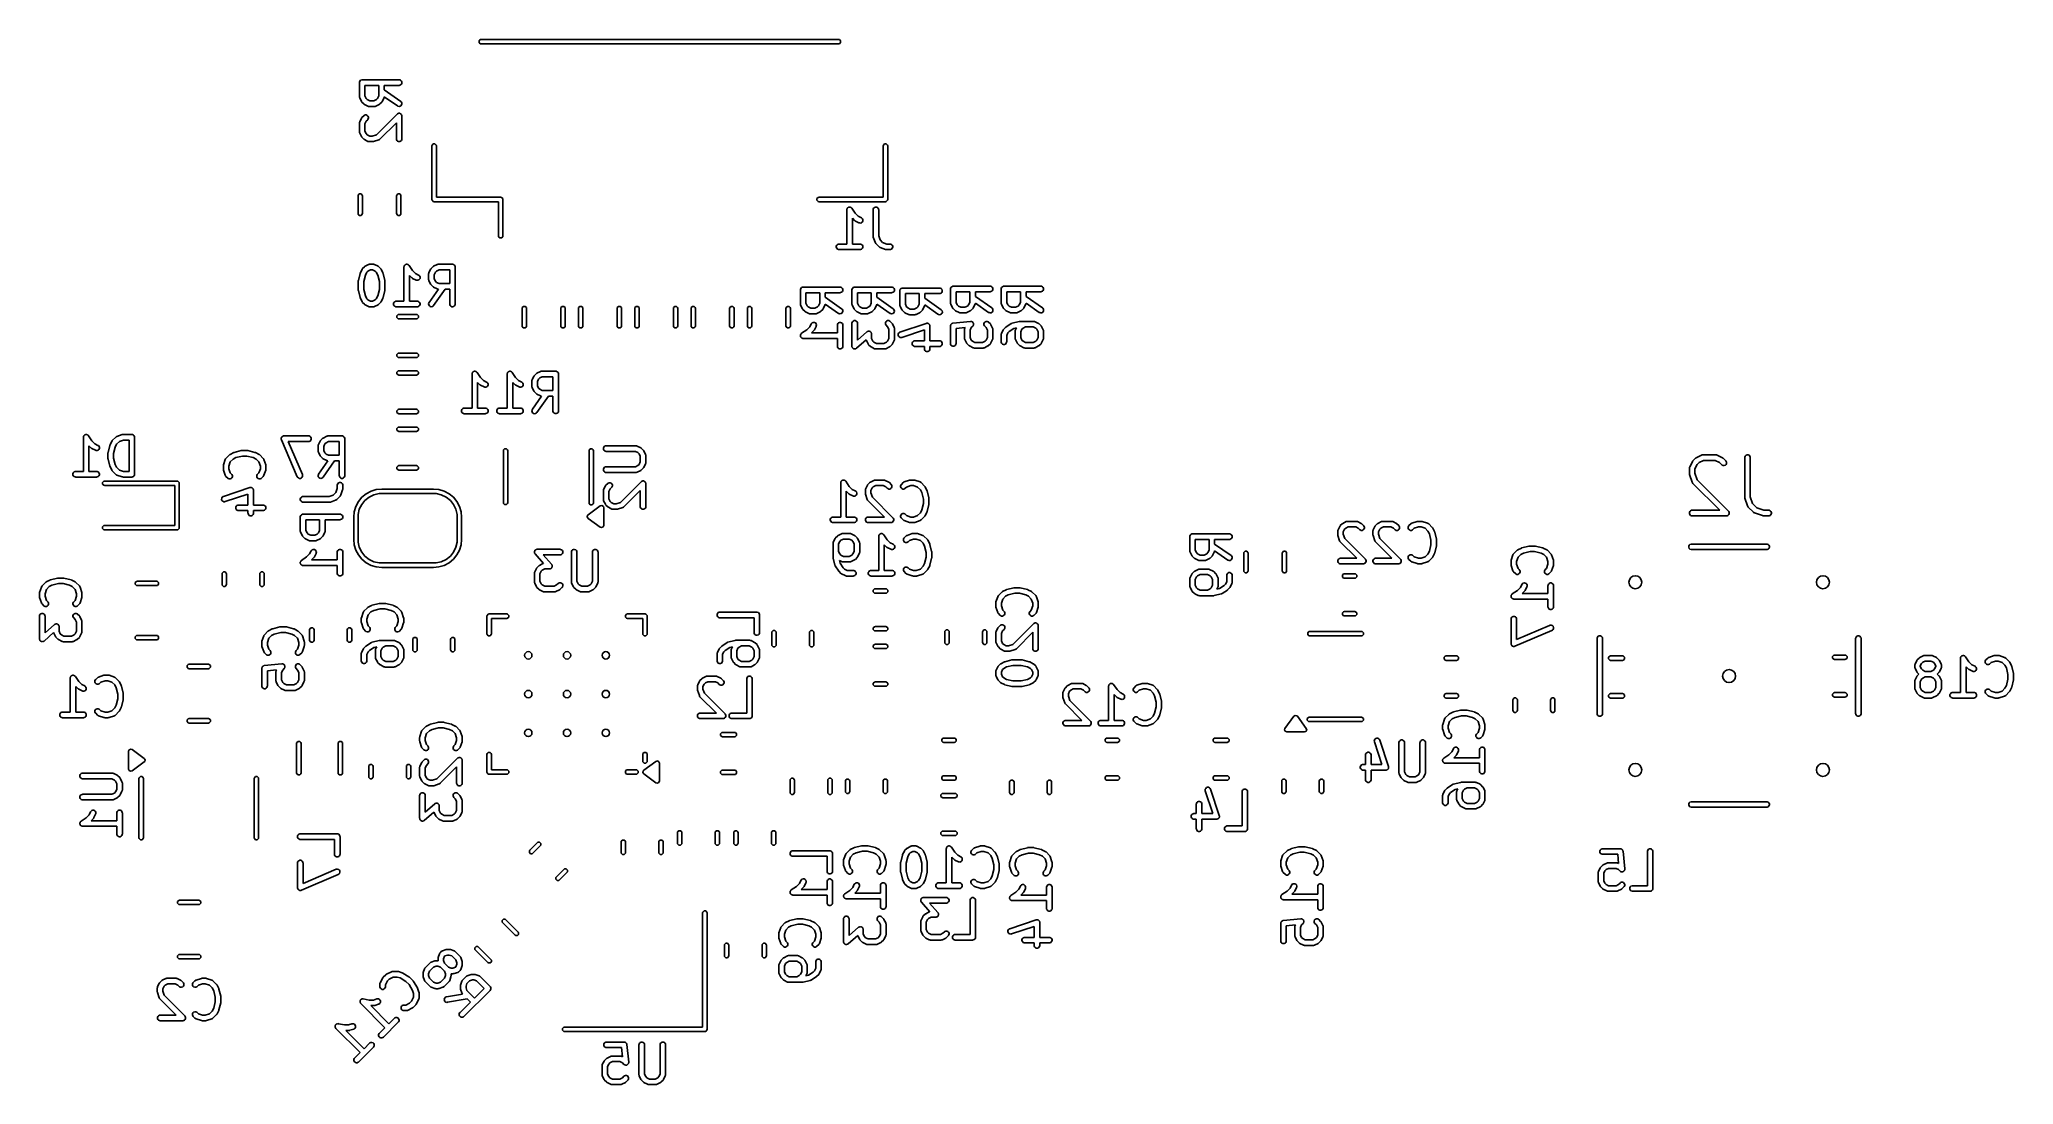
# Model space of a CAD drawing. Extents: x 5.34 to 7.44, y -5.05 to -3.93.
import ezdxf

# ---------------------------------------------------------------- set-up
doc = ezdxf.new("R2010")
doc.units = 0
doc.header["$MEASUREMENT"] = 0
doc.layers.add('BLACK', color=7, linetype='CONTINUOUS')

msp = doc.modelspace()

# ---------------------------------------------------------------- linework, layer by layer
at = {"layer": 'BLACK', "linetype": 'CONTINUOUS'}
for p, q in [((5.8061, -3.9355), (5.8073, -3.9342)), ((5.8073, -3.9342), (5.8082, -3.934)), ((5.8082, -3.934), (6.1893, -3.934)), ((6.1893, -3.934), (6.1902, -3.9342)), ((6.1902, -3.9342), (6.1915, -3.9355)), ((5.8061, -3.9373), (5.8061, -3.9355)), ((5.8073, -3.9386), (5.8061, -3.9373)), ((5.8082, -3.9387), (5.8073, -3.9386)), ((6.1893, -3.9387), (5.8082, -3.9387)), ((6.1902, -3.9386), (6.1893, -3.9387)), ((6.1915, -3.9373), (6.1902, -3.9386)), ((6.1915, -3.9355), (6.1915, -3.9373)), ((5.6786, -3.9794), (5.6791, -3.9783)), ((5.6786, -3.9799), (5.6786, -3.9794)), ((5.6786, -3.9949), (5.6786, -3.9799)), ((5.6786, -3.9955), (5.6786, -3.9949)), ((5.6787, -3.9956), (5.6786, -3.9955)), ((5.6787, -3.9957), (5.6787, -3.9956)), ((5.6789, -3.9963), (5.6787, -3.9957)), ((5.6808, -4), (5.6789, -3.9963)), ((5.6791, -3.9783), (5.6799, -3.9775)), ((5.6799, -3.9775), (5.681, -3.977)), ((5.681, -3.977), (5.6815, -3.977)), ((5.6815, -3.977), (5.7209, -3.977)), ((5.6992, -3.9829), (5.6845, -3.9829)), ((5.6845, -3.9829), (5.6845, -3.9942)), ((5.6845, -3.9942), (5.6858, -3.9969)), ((5.6858, -3.9969), (5.687, -3.9981)), ((5.6967, -3.9981), (5.6979, -3.9969)), ((5.6979, -3.9969), (5.6992, -3.9942)), ((5.6992, -3.9942), (5.6992, -3.9829)), ((5.7048, -3.9963), (5.7029, -4)), ((5.705, -3.9957), (5.7048, -3.9963)), ((5.7051, -3.9955), (5.705, -3.9956)), ((5.705, -3.9956), (5.705, -3.9957)), ((5.7209, -3.9829), (5.7051, -3.9829)), ((5.7051, -3.9829), (5.7051, -3.9878)), ((5.7051, -3.9878), (5.7226, -4)), ((5.7192, -4.0049), (5.7051, -3.995)), ((5.7051, -3.995), (5.7051, -3.9955)), ((5.7209, -3.977), (5.7215, -3.977)), ((5.7215, -3.9828), (5.7209, -3.9829)), ((5.7215, -3.977), (5.7225, -3.9775)), ((5.7225, -3.9824), (5.7215, -3.9828)), ((5.7225, -3.9775), (5.7234, -3.9783)), ((5.7234, -3.9816), (5.7225, -3.9824)), ((5.7234, -3.9783), (5.7238, -3.9794)), ((5.7238, -3.9805), (5.7234, -3.9816)), ((5.7238, -3.9794), (5.7238, -3.9805)), ((5.6789, -4.0217), (5.6808, -4.018)), ((5.6809, -4.0003), (5.6808, -4)), ((5.6808, -4.018), (5.6809, -4.0177)), ((5.681, -4.0003), (5.6809, -4.0003)), ((5.6809, -4.0177), (5.681, -4.0177)), ((5.681, -4.0004), (5.681, -4.0003)), ((5.6811, -4.0005), (5.681, -4.0004)), ((5.681, -4.0176), (5.6811, -4.0175)), ((5.681, -4.0177), (5.681, -4.0176)), ((5.6811, -4.0006), (5.6811, -4.0005)), ((5.6813, -4.0008), (5.6811, -4.0006)), ((5.6811, -4.0174), (5.6813, -4.0172)), ((5.6811, -4.0175), (5.6811, -4.0174)), ((5.6832, -4.0027), (5.6813, -4.0008)), ((5.6813, -4.0172), (5.6832, -4.0153)), ((5.6834, -4.0028), (5.6832, -4.0027)), ((5.6832, -4.0153), (5.6836, -4.015)), ((5.6835, -4.0029), (5.6834, -4.0028)), ((5.6836, -4.003), (5.6835, -4.0029)), ((5.6837, -4.003), (5.6836, -4.003)), ((5.6836, -4.003), (5.6836, -4.003)), ((5.6836, -4.015), (5.6847, -4.0145)), ((5.684, -4.0032), (5.6837, -4.003)), ((5.6877, -4.0051), (5.684, -4.0032)), ((5.6847, -4.0145), (5.6859, -4.0145)), ((5.6859, -4.0145), (5.6869, -4.015)), ((5.6869, -4.015), (5.6877, -4.0158)), ((5.687, -3.9981), (5.6897, -3.9995)), ((5.6883, -4.0053), (5.6877, -4.0051)), ((5.6877, -4.0158), (5.6882, -4.0169)), ((5.6882, -4.018), (5.6877, -4.0191)), ((5.6882, -4.0169), (5.6882, -4.018)), ((5.6884, -4.0053), (5.6883, -4.0053)), ((5.6885, -4.0053), (5.6884, -4.0053)), ((5.689, -4.0054), (5.6885, -4.0053)), ((5.6947, -4.0054), (5.689, -4.0054)), ((5.6897, -3.9995), (5.694, -3.9995)), ((5.694, -3.9995), (5.6967, -3.9981)), ((5.6952, -4.0053), (5.6947, -4.0054)), ((5.6953, -4.0053), (5.6952, -4.0053)), ((5.6954, -4.0053), (5.6953, -4.0053)), ((5.696, -4.0051), (5.6954, -4.0053)), ((5.6997, -4.0032), (5.696, -4.0051)), ((5.6968, -4.0355), (5.7188, -4.0135)), ((5.7, -4.003), (5.6997, -4.0032)), ((5.7001, -4.003), (5.7, -4.003)), ((5.7, -4.003), (5.7, -4.003)), ((5.7002, -4.0029), (5.7001, -4.003)), ((5.7003, -4.0028), (5.7002, -4.0029)), ((5.7005, -4.0027), (5.7003, -4.0028)), ((5.7024, -4.0008), (5.7005, -4.0027)), ((5.7026, -4.0006), (5.7024, -4.0008)), ((5.7027, -4.0004), (5.7026, -4.0005)), ((5.7026, -4.0005), (5.7026, -4.0006)), ((5.7028, -4.0003), (5.7027, -4.0003)), ((5.7027, -4.0003), (5.7027, -4.0004)), ((5.7029, -4), (5.7028, -4.0003)), ((5.7188, -4.0135), (5.7193, -4.0131)), ((5.7197, -4.0051), (5.7192, -4.0049)), ((5.7193, -4.0131), (5.72, -4.0128)), ((5.7208, -4.0054), (5.7197, -4.0051)), ((5.72, -4.0128), (5.7203, -4.0127)), ((5.7203, -4.0127), (5.7215, -4.0127)), ((5.722, -4.0052), (5.7208, -4.0054)), ((5.7215, -4.0127), (5.7225, -4.0131)), ((5.7229, -4.0046), (5.722, -4.0052)), ((5.7225, -4.0131), (5.7234, -4.0139)), ((5.7226, -4), (5.723, -4.0004)), ((5.7236, -4.0036), (5.7229, -4.0046)), ((5.723, -4.0004), (5.7237, -4.0014)), ((5.7234, -4.0139), (5.7236, -4.0145)), ((5.7239, -4.0025), (5.7236, -4.0036)), ((5.7236, -4.0145), (5.7238, -4.015)), ((5.7237, -4.0014), (5.7239, -4.0025)), ((5.7238, -4.015), (5.7239, -4.0156)), ((5.7239, -4.0156), (5.7239, -4.0399)), ((5.6786, -4.0225), (5.6787, -4.0224)), ((5.6786, -4.0231), (5.6786, -4.0225)), ((5.6786, -4.0324), (5.6786, -4.0231)), ((5.6786, -4.033), (5.6786, -4.0324)), ((5.6787, -4.0331), (5.6786, -4.033)), ((5.6787, -4.0223), (5.6789, -4.0217)), ((5.6787, -4.0224), (5.6787, -4.0223)), ((5.6787, -4.0332), (5.6787, -4.0331)), ((5.6789, -4.0338), (5.6787, -4.0332)), ((5.6808, -4.0375), (5.6789, -4.0338)), ((5.6809, -4.0378), (5.6808, -4.0375)), ((5.681, -4.0378), (5.6809, -4.0378)), ((5.681, -4.0379), (5.681, -4.0378)), ((5.6811, -4.038), (5.681, -4.0379)), ((5.6813, -4.0383), (5.6811, -4.038)), ((5.6811, -4.038), (5.6811, -4.038)), ((5.6832, -4.0401), (5.6813, -4.0383)), ((5.6858, -4.0211), (5.6845, -4.0238)), ((5.6845, -4.0238), (5.6845, -4.0317)), ((5.6845, -4.0317), (5.6858, -4.0344)), ((5.6874, -4.0195), (5.6858, -4.0211)), ((5.6858, -4.0344), (5.687, -4.0356)), ((5.687, -4.0356), (5.6897, -4.037)), ((5.6877, -4.0191), (5.6874, -4.0195)), ((5.6897, -4.037), (5.6923, -4.037)), ((5.6923, -4.037), (5.6968, -4.0355)), ((5.718, -4.0227), (5.7005, -4.0401)), ((5.718, -4.0399), (5.718, -4.0227)), ((5.6834, -4.0403), (5.6832, -4.0401)), ((5.6835, -4.0404), (5.6834, -4.0403)), ((5.6836, -4.0404), (5.6835, -4.0404)), ((5.6836, -4.0405), (5.6836, -4.0404)), ((5.6837, -4.0405), (5.6836, -4.0405)), ((5.684, -4.0407), (5.6837, -4.0405)), ((5.6877, -4.0426), (5.684, -4.0407)), ((5.6883, -4.0428), (5.6877, -4.0426)), ((5.6884, -4.0428), (5.6883, -4.0428)), ((5.6885, -4.0428), (5.6884, -4.0428)), ((5.689, -4.0429), (5.6885, -4.0428)), ((5.6928, -4.0429), (5.689, -4.0429)), ((5.6931, -4.0429), (5.6928, -4.0429)), ((5.6932, -4.0429), (5.6931, -4.0429)), ((5.6933, -4.0428), (5.6932, -4.0429)), ((5.6934, -4.0428), (5.6933, -4.0428)), ((5.6937, -4.0427), (5.6934, -4.0428)), ((5.6934, -4.0428), (5.6934, -4.0428)), ((5.6993, -4.0409), (5.6937, -4.0427)), ((5.6999, -4.0406), (5.6993, -4.0409)), ((5.7, -4.0406), (5.6999, -4.0406)), ((5.7005, -4.0401), (5.7, -4.0405)), ((5.7, -4.0405), (5.7, -4.0406)), ((5.718, -4.0405), (5.718, -4.0399)), ((5.7185, -4.0416), (5.718, -4.0405)), ((5.7193, -4.0424), (5.7185, -4.0416)), ((5.7203, -4.0428), (5.7193, -4.0424)), ((5.7215, -4.0428), (5.7203, -4.0428)), ((5.7225, -4.0424), (5.7215, -4.0428)), ((5.7234, -4.0416), (5.7225, -4.0424)), ((5.7238, -4.0405), (5.7234, -4.0416)), ((5.7239, -4.0399), (5.7238, -4.0405)), ((5.7559, -4.0474), (5.7561, -4.0465)), ((5.7559, -4.1045), (5.7559, -4.0474)), ((5.7561, -4.0465), (5.7573, -4.0452)), ((5.7573, -4.0452), (5.7591, -4.0452)), ((5.7591, -4.0452), (5.7604, -4.0465)), ((5.7604, -4.0465), (5.7606, -4.0474)), ((5.7606, -4.0474), (5.7606, -4.1021)), ((6.237, -4.0474), (6.2372, -4.0465)), ((6.237, -4.1021), (6.237, -4.0474)), ((6.2372, -4.0465), (6.2384, -4.0452)), ((6.2384, -4.0452), (6.2402, -4.0452)), ((6.2402, -4.0452), (6.2415, -4.0465)), ((6.2415, -4.0465), (6.2417, -4.0474)), ((6.2417, -4.0474), (6.2417, -4.1045)), ((5.6771, -4.1007), (5.6772, -4.0998)), ((5.6771, -4.1193), (5.6771, -4.1007)), ((5.6772, -4.0998), (5.6785, -4.0985)), ((5.6785, -4.0985), (5.6803, -4.0985)), ((5.6803, -4.0985), (5.6816, -4.0998)), ((5.6816, -4.0998), (5.6818, -4.1007)), ((5.6818, -4.1007), (5.6818, -4.1193)), ((5.7182, -4.1007), (5.7184, -4.0998)), ((5.7182, -4.1193), (5.7182, -4.1007)), ((5.7184, -4.0998), (5.7197, -4.0985)), ((5.7197, -4.0985), (5.7215, -4.0985)), ((5.7215, -4.0985), (5.7228, -4.0998)), ((5.7228, -4.0998), (5.7229, -4.1007)), ((5.7229, -4.1007), (5.7229, -4.1193)), ((5.7606, -4.1021), (5.8291, -4.1021)), ((5.8291, -4.1021), (5.83, -4.1023)), ((5.83, -4.1023), (5.8313, -4.1036)), ((6.1663, -4.1036), (6.1676, -4.1023)), ((6.1676, -4.1023), (6.1685, -4.1021)), ((6.1685, -4.1021), (6.237, -4.1021)), ((5.6772, -4.1202), (5.6771, -4.1193)), ((5.6785, -4.1215), (5.6772, -4.1202)), ((5.6803, -4.1215), (5.6785, -4.1215)), ((5.6816, -4.1202), (5.6803, -4.1215)), ((5.6818, -4.1193), (5.6816, -4.1202)), ((5.7184, -4.1202), (5.7182, -4.1193)), ((5.7197, -4.1215), (5.7184, -4.1202)), ((5.7215, -4.1215), (5.7197, -4.1215)), ((5.7228, -4.1202), (5.7215, -4.1215)), ((5.7229, -4.1193), (5.7228, -4.1202)), ((5.7561, -4.1054), (5.7559, -4.1045)), ((5.7573, -4.1067), (5.7561, -4.1054)), ((5.7582, -4.1069), (5.7573, -4.1067)), ((5.8267, -4.1069), (5.7582, -4.1069)), ((5.8267, -4.1435), (5.8267, -4.1069)), ((5.8313, -4.1036), (5.8315, -4.1045)), ((5.8315, -4.1045), (5.8315, -4.1435)), ((6.1663, -4.1054), (6.1663, -4.1036)), ((6.1676, -4.1067), (6.1663, -4.1054)), ((6.1685, -4.1069), (6.1676, -4.1067)), ((6.2393, -4.1069), (6.1685, -4.1069)), ((6.198, -4.1155), (6.1981, -4.115)), ((6.198, -4.152), (6.198, -4.1155)), ((6.198, -4.1155), (6.198, -4.1155)), ((6.198, -4.1155), (6.198, -4.1155)), ((6.198, -4.1155), (6.198, -4.1155)), ((6.1981, -4.115), (6.1982, -4.1147)), ((6.1982, -4.1147), (6.1983, -4.1144)), ((6.1983, -4.1144), (6.1984, -4.1142)), ((6.1984, -4.1142), (6.1985, -4.1139)), ((6.1985, -4.1139), (6.1988, -4.1137)), ((6.1988, -4.1137), (6.1989, -4.1134)), ((6.1989, -4.1134), (6.1992, -4.1133)), ((6.1992, -4.1133), (6.1994, -4.1131)), ((6.1994, -4.1131), (6.1996, -4.113)), ((6.1996, -4.113), (6.1999, -4.1128)), ((6.1999, -4.1128), (6.2002, -4.1128)), ((6.2002, -4.1128), (6.2004, -4.1126)), ((6.2004, -4.1126), (6.2007, -4.1126)), ((6.2007, -4.1126), (6.201, -4.1126)), ((6.201, -4.1126), (6.2013, -4.1126)), ((6.2013, -4.1126), (6.2016, -4.1126)), ((6.2016, -4.1126), (6.2018, -4.1128)), ((6.2018, -4.1128), (6.2021, -4.1128)), ((6.2021, -4.1128), (6.2024, -4.113)), ((6.2024, -4.113), (6.2026, -4.1131)), ((6.2026, -4.1131), (6.2028, -4.1133)), ((6.2028, -4.1133), (6.2031, -4.1135)), ((6.2031, -4.1135), (6.2035, -4.1139)), ((6.2035, -4.1139), (6.2035, -4.1139)), ((6.2035, -4.1139), (6.2035, -4.1139)), ((6.2035, -4.1139), (6.2035, -4.1139)), ((6.2035, -4.1139), (6.207, -4.1193)), ((6.207, -4.1193), (6.2103, -4.1225)), ((6.2103, -4.1225), (6.2136, -4.1241)), ((6.2262, -4.115), (6.2267, -4.1139)), ((6.2262, -4.1155), (6.2262, -4.115)), ((6.2262, -4.1437), (6.2262, -4.1155)), ((6.2267, -4.1139), (6.2275, -4.1131)), ((6.2275, -4.1131), (6.2285, -4.1126)), ((6.2285, -4.1126), (6.2297, -4.1126)), ((6.2297, -4.1126), (6.2308, -4.1131)), ((6.2308, -4.1131), (6.2316, -4.1139)), ((6.2316, -4.1139), (6.232, -4.115)), ((6.232, -4.115), (6.2321, -4.1155)), ((6.2321, -4.1155), (6.2321, -4.1432)), ((6.2402, -4.1067), (6.2393, -4.1069)), ((6.2415, -4.1054), (6.2402, -4.1067)), ((6.2417, -4.1045), (6.2415, -4.1054)), ((5.8269, -4.1444), (5.8267, -4.1435)), ((5.8282, -4.1456), (5.8269, -4.1444)), ((5.8313, -4.1444), (5.83, -4.1456)), ((5.8315, -4.1435), (5.8313, -4.1444)), ((6.2064, -4.127), (6.204, -4.1245)), ((6.204, -4.1245), (6.204, -4.152)), ((6.2066, -4.1272), (6.2064, -4.127)), ((6.2067, -4.1272), (6.2066, -4.1272)), ((6.2068, -4.1273), (6.2067, -4.1272)), ((6.2069, -4.1274), (6.2068, -4.1273)), ((6.2072, -4.1276), (6.2069, -4.1274)), ((6.2069, -4.1274), (6.2069, -4.1274)), ((6.2109, -4.1294), (6.2072, -4.1276)), ((6.2115, -4.1296), (6.2109, -4.1294)), ((6.2126, -4.1297), (6.2115, -4.1296)), ((6.2137, -4.1293), (6.2126, -4.1297)), ((6.2136, -4.1241), (6.2141, -4.1245)), ((6.2146, -4.1286), (6.2137, -4.1293)), ((6.2141, -4.1245), (6.2148, -4.1253)), ((6.2151, -4.1276), (6.2146, -4.1286)), ((6.2148, -4.1253), (6.2152, -4.1264)), ((6.2152, -4.1264), (6.2151, -4.1276)), ((6.2262, -4.1439), (6.2262, -4.1437)), ((6.2262, -4.144), (6.2262, -4.1439)), ((6.2262, -4.1441), (6.2262, -4.144)), ((6.2262, -4.1442), (6.2262, -4.1441)), ((6.2263, -4.1443), (6.2262, -4.1442)), ((6.2263, -4.1446), (6.2263, -4.1443)), ((6.2282, -4.1502), (6.2263, -4.1446)), ((6.2321, -4.1432), (6.2336, -4.1477)), ((5.83, -4.1456), (5.8282, -4.1456)), ((6.1869, -4.1543), (6.1873, -4.1533)), ((6.1869, -4.1555), (6.1869, -4.1543)), ((6.1873, -4.1565), (6.1869, -4.1555)), ((6.1873, -4.1533), (6.1881, -4.1525)), ((6.1881, -4.1574), (6.1873, -4.1565)), ((6.1881, -4.1525), (6.1892, -4.152)), ((6.1892, -4.1578), (6.1881, -4.1574)), ((6.1892, -4.152), (6.1898, -4.152)), ((6.1898, -4.1579), (6.1892, -4.1578)), ((6.1898, -4.152), (6.198, -4.152)), ((6.2123, -4.1579), (6.1898, -4.1579)), ((6.204, -4.152), (6.2123, -4.152)), ((6.2123, -4.152), (6.2128, -4.152)), ((6.2128, -4.1578), (6.2123, -4.1579)), ((6.2128, -4.152), (6.2139, -4.1525)), ((6.2139, -4.1574), (6.2128, -4.1578)), ((6.2139, -4.1525), (6.2147, -4.1533)), ((6.2147, -4.1565), (6.2139, -4.1574)), ((6.2147, -4.1533), (6.2151, -4.1543)), ((6.2151, -4.1555), (6.2147, -4.1565)), ((6.2151, -4.1543), (6.2151, -4.1555)), ((6.2284, -4.1507), (6.2282, -4.1502)), ((6.2285, -4.1508), (6.2284, -4.1507)), ((6.2285, -4.1509), (6.2285, -4.1508)), ((6.2289, -4.1514), (6.2285, -4.1509)), ((6.2327, -4.1551), (6.2289, -4.1514)), ((6.2331, -4.1555), (6.2327, -4.1551)), ((6.2332, -4.1555), (6.2331, -4.1555)), ((6.2333, -4.1556), (6.2332, -4.1555)), ((6.2338, -4.1558), (6.2333, -4.1556)), ((6.2336, -4.1477), (6.2363, -4.1505)), ((6.2394, -4.1577), (6.2338, -4.1558)), ((6.2363, -4.1505), (6.2409, -4.152)), ((6.2397, -4.1578), (6.2394, -4.1577)), ((6.2398, -4.1578), (6.2397, -4.1578)), ((6.2399, -4.1578), (6.2398, -4.1578)), ((6.24, -4.1578), (6.2399, -4.1578)), ((6.2401, -4.1578), (6.24, -4.1578)), ((6.2404, -4.1579), (6.2401, -4.1578)), ((6.2441, -4.1579), (6.2404, -4.1579)), ((6.2409, -4.152), (6.2441, -4.152)), ((6.2441, -4.152), (6.2447, -4.152)), ((6.2447, -4.1578), (6.2441, -4.1579)), ((6.2447, -4.152), (6.2458, -4.1525)), ((6.2458, -4.1574), (6.2447, -4.1578)), ((6.2458, -4.1525), (6.2466, -4.1533)), ((6.2466, -4.1565), (6.2458, -4.1574)), ((6.2466, -4.1533), (6.247, -4.1543)), ((6.247, -4.1555), (6.2466, -4.1565)), ((6.247, -4.1543), (6.247, -4.1555)), ((5.6775, -4.1908), (5.6793, -4.1833)), ((5.6793, -4.1833), (5.6794, -4.183)), ((5.6793, -4.1833), (5.6793, -4.1833)), ((5.6793, -4.1833), (5.6793, -4.1833)), ((5.6794, -4.183), (5.6795, -4.1828)), ((5.6795, -4.1828), (5.6796, -4.1827)), ((5.6795, -4.1828), (5.6795, -4.1828)), ((5.6796, -4.1827), (5.6814, -4.179)), ((5.6814, -4.179), (5.6816, -4.1787)), ((5.6816, -4.1787), (5.6816, -4.1786)), ((5.6816, -4.1786), (5.6817, -4.1786)), ((5.6817, -4.1785), (5.6818, -4.1784)), ((5.6817, -4.1786), (5.6817, -4.1785)), ((5.6818, -4.1784), (5.682, -4.1782)), ((5.682, -4.1782), (5.6839, -4.1763)), ((5.685, -4.1851), (5.6833, -4.1919)), ((5.6839, -4.1763), (5.6841, -4.1761)), ((5.6841, -4.1761), (5.6842, -4.176)), ((5.6841, -4.1761), (5.6841, -4.1761)), ((5.6842, -4.176), (5.6843, -4.176)), ((5.6843, -4.176), (5.6844, -4.1759)), ((5.6844, -4.1759), (5.6846, -4.1758)), ((5.6846, -4.1758), (5.6884, -4.1739)), ((5.6865, -4.182), (5.685, -4.1851)), ((5.6877, -4.1808), (5.6865, -4.182)), ((5.6904, -4.1795), (5.6877, -4.1808)), ((5.6884, -4.1739), (5.6889, -4.1737)), ((5.6889, -4.1737), (5.689, -4.1737)), ((5.689, -4.1737), (5.6891, -4.1736)), ((5.6891, -4.1736), (5.6897, -4.1736)), ((5.6897, -4.1736), (5.6934, -4.1736)), ((5.6927, -4.1795), (5.6904, -4.1795)), ((5.6954, -4.1808), (5.6927, -4.1795)), ((5.6934, -4.1736), (5.694, -4.1736)), ((5.694, -4.1736), (5.6941, -4.1737)), ((5.6941, -4.1737), (5.6942, -4.1737)), ((5.6942, -4.1737), (5.6948, -4.1739)), ((5.6948, -4.1739), (5.6985, -4.1758)), ((5.6966, -4.182), (5.6954, -4.1808)), ((5.6982, -4.1851), (5.6966, -4.182)), ((5.6999, -4.1919), (5.6982, -4.1851)), ((5.6985, -4.1758), (5.6988, -4.1759)), ((5.6988, -4.1759), (5.6988, -4.176)), ((5.6988, -4.176), (5.6989, -4.176)), ((5.6989, -4.176), (5.699, -4.1761)), ((5.699, -4.1761), (5.6991, -4.1761)), ((5.6991, -4.1761), (5.6993, -4.1763)), ((5.6993, -4.1763), (5.7012, -4.1782)), ((5.7012, -4.1782), (5.7013, -4.1784)), ((5.7013, -4.1784), (5.7014, -4.1785)), ((5.7014, -4.1785), (5.7015, -4.1786)), ((5.7015, -4.1786), (5.7015, -4.1786)), ((5.7015, -4.1786), (5.7016, -4.1787)), ((5.7016, -4.1787), (5.7017, -4.179)), ((5.7017, -4.179), (5.7036, -4.1827)), ((5.7036, -4.1827), (5.7036, -4.1828)), ((5.7036, -4.1828), (5.7036, -4.1828)), ((5.7036, -4.1828), (5.7037, -4.183)), ((5.7037, -4.183), (5.7038, -4.1833)), ((5.7038, -4.1833), (5.7038, -4.1833)), ((5.7038, -4.1833), (5.7038, -4.1833)), ((5.7038, -4.1833), (5.7057, -4.1908)), ((5.7261, -4.1765), (5.7262, -4.176)), ((5.7261, -4.213), (5.7261, -4.1765)), ((5.7261, -4.1765), (5.7261, -4.1765)), ((5.7261, -4.1765), (5.7261, -4.1765)), ((5.7261, -4.1765), (5.7261, -4.1765)), ((5.7262, -4.176), (5.7263, -4.1757)), ((5.7263, -4.1754), (5.7265, -4.1752)), ((5.7263, -4.1757), (5.7263, -4.1754)), ((5.7265, -4.1752), (5.7266, -4.1749)), ((5.7266, -4.1749), (5.7268, -4.1747)), ((5.7268, -4.1747), (5.727, -4.1744)), ((5.727, -4.1744), (5.7272, -4.1743)), ((5.7272, -4.1743), (5.7274, -4.1741)), ((5.7274, -4.1741), (5.7277, -4.174)), ((5.7277, -4.174), (5.7279, -4.1738)), ((5.7279, -4.1738), (5.7282, -4.1738)), ((5.7282, -4.1738), (5.7285, -4.1736)), ((5.7285, -4.1736), (5.7288, -4.1736)), ((5.7288, -4.1736), (5.7291, -4.1736)), ((5.7291, -4.1736), (5.7293, -4.1736)), ((5.7293, -4.1736), (5.7296, -4.1736)), ((5.7296, -4.1736), (5.7299, -4.1738)), ((5.7299, -4.1738), (5.7302, -4.1738)), ((5.7302, -4.1738), (5.7304, -4.174)), ((5.7304, -4.174), (5.7307, -4.1741)), ((5.7307, -4.1741), (5.7309, -4.1743)), ((5.7309, -4.1743), (5.7312, -4.1745)), ((5.7312, -4.1745), (5.7315, -4.1749)), ((5.7315, -4.1749), (5.7315, -4.1749)), ((5.7315, -4.1749), (5.7315, -4.1749)), ((5.7315, -4.1749), (5.7315, -4.1749)), ((5.7315, -4.1749), (5.7351, -4.1803)), ((5.7345, -4.188), (5.732, -4.1855)), ((5.732, -4.1855), (5.732, -4.213)), ((5.7351, -4.1803), (5.7383, -4.1835)), ((5.7383, -4.1835), (5.7416, -4.1851)), ((5.7416, -4.1851), (5.7421, -4.1855)), ((5.7421, -4.1855), (5.7429, -4.1863)), ((5.7429, -4.1863), (5.7432, -4.1874)), ((5.7524, -4.1835), (5.7525, -4.1834)), ((5.7524, -4.184), (5.7524, -4.1835)), ((5.7524, -4.1897), (5.7524, -4.184)), ((5.7525, -4.1833), (5.7527, -4.1827)), ((5.7525, -4.1834), (5.7525, -4.1833)), ((5.7527, -4.1827), (5.7545, -4.179)), ((5.7545, -4.179), (5.7547, -4.1787)), ((5.7547, -4.1787), (5.7547, -4.1786)), ((5.7547, -4.1786), (5.7548, -4.1786)), ((5.7548, -4.1786), (5.7549, -4.1785)), ((5.7549, -4.1784), (5.7551, -4.1782)), ((5.7549, -4.1785), (5.7549, -4.1784)), ((5.7551, -4.1782), (5.757, -4.1763)), ((5.757, -4.1763), (5.7572, -4.1761)), ((5.7572, -4.1761), (5.7573, -4.176)), ((5.7572, -4.1761), (5.7572, -4.1761)), ((5.7573, -4.176), (5.7574, -4.176)), ((5.7574, -4.176), (5.7575, -4.1759)), ((5.7575, -4.1759), (5.7577, -4.1758)), ((5.7577, -4.1758), (5.7615, -4.1739)), ((5.7596, -4.182), (5.7583, -4.1847)), ((5.7583, -4.1847), (5.7583, -4.189)), ((5.7608, -4.1808), (5.7596, -4.182)), ((5.7635, -4.1795), (5.7608, -4.1808)), ((5.7615, -4.1739), (5.762, -4.1737)), ((5.762, -4.1737), (5.7621, -4.1737)), ((5.7621, -4.1737), (5.7622, -4.1736)), ((5.7622, -4.1736), (5.7628, -4.1736)), ((5.7628, -4.1736), (5.7778, -4.1736)), ((5.7749, -4.1795), (5.7635, -4.1795)), ((5.7749, -4.1942), (5.7749, -4.1795)), ((5.7778, -4.1736), (5.7784, -4.1736)), ((5.7784, -4.1736), (5.7794, -4.1741)), ((5.7794, -4.1741), (5.7803, -4.1749)), ((5.7803, -4.1749), (5.7807, -4.176)), ((5.7807, -4.176), (5.7808, -4.1765)), ((5.7808, -4.1765), (5.7808, -4.2159)), ((5.6774, -4.1909), (5.6775, -4.1908)), ((5.6774, -4.191), (5.6774, -4.1909)), ((5.6774, -4.1912), (5.6774, -4.191)), ((5.6774, -4.1914), (5.6774, -4.1912)), ((5.6774, -4.1915), (5.6774, -4.1914)), ((5.6774, -4.1914), (5.6774, -4.1914)), ((5.6774, -4.2009), (5.6774, -4.1915)), ((5.6774, -4.201), (5.6774, -4.2009)), ((5.6774, -4.2011), (5.6774, -4.201)), ((5.6774, -4.2013), (5.6774, -4.2011)), ((5.6774, -4.2015), (5.6774, -4.2013)), ((5.6775, -4.2016), (5.6774, -4.2015)), ((5.6774, -4.2015), (5.6774, -4.2015)), ((5.6793, -4.2091), (5.6775, -4.2016)), ((5.6833, -4.1919), (5.6833, -4.2005)), ((5.6833, -4.2005), (5.685, -4.2074)), ((5.685, -4.2074), (5.6865, -4.2104)), ((5.6966, -4.2104), (5.6982, -4.2074)), ((5.6982, -4.2074), (5.6999, -4.2005)), ((5.6999, -4.2005), (5.6999, -4.1919)), ((5.7057, -4.2016), (5.7038, -4.2091)), ((5.7057, -4.1908), (5.7057, -4.1909)), ((5.7057, -4.1909), (5.7057, -4.191)), ((5.7057, -4.191), (5.7057, -4.1912)), ((5.7057, -4.1912), (5.7058, -4.1914)), ((5.7058, -4.2011), (5.7057, -4.2013)), ((5.7057, -4.2013), (5.7057, -4.2015)), ((5.7057, -4.2015), (5.7057, -4.2015)), ((5.7057, -4.2015), (5.7057, -4.2016)), ((5.7058, -4.1914), (5.7058, -4.1914)), ((5.7058, -4.1914), (5.7058, -4.1915)), ((5.7058, -4.1915), (5.7058, -4.2009)), ((5.7058, -4.2009), (5.7058, -4.201)), ((5.7058, -4.201), (5.7058, -4.2011)), ((5.7347, -4.1882), (5.7345, -4.188)), ((5.7348, -4.1882), (5.7347, -4.1882)), ((5.7348, -4.1883), (5.7348, -4.1882)), ((5.7349, -4.1884), (5.7348, -4.1883)), ((5.735, -4.1884), (5.7349, -4.1884)), ((5.7352, -4.1886), (5.735, -4.1884)), ((5.739, -4.1904), (5.7352, -4.1886)), ((5.7395, -4.1906), (5.739, -4.1904)), ((5.7407, -4.1907), (5.7395, -4.1906)), ((5.7418, -4.1903), (5.7407, -4.1907)), ((5.7426, -4.1896), (5.7418, -4.1903)), ((5.7432, -4.1886), (5.7426, -4.1896)), ((5.7432, -4.1874), (5.7432, -4.1886)), ((5.7524, -4.1902), (5.7524, -4.1897)), ((5.7525, -4.1903), (5.7524, -4.1902)), ((5.7525, -4.1904), (5.7525, -4.1903)), ((5.7527, -4.191), (5.7525, -4.1904)), ((5.7545, -4.1947), (5.7527, -4.191)), ((5.7529, -4.2142), (5.7628, -4.2001)), ((5.7547, -4.195), (5.7545, -4.1947)), ((5.7548, -4.1951), (5.7547, -4.195)), ((5.7547, -4.195), (5.7547, -4.195)), ((5.7549, -4.1952), (5.7548, -4.1951)), ((5.7549, -4.1953), (5.7549, -4.1952)), ((5.7551, -4.1955), (5.7549, -4.1953)), ((5.757, -4.1974), (5.7551, -4.1955)), ((5.7572, -4.1976), (5.757, -4.1974)), ((5.7573, -4.1977), (5.7572, -4.1976)), ((5.7572, -4.1976), (5.7572, -4.1976)), ((5.7574, -4.1977), (5.7573, -4.1977)), ((5.7575, -4.1978), (5.7574, -4.1977)), ((5.7577, -4.1979), (5.7575, -4.1978)), ((5.7615, -4.1998), (5.7577, -4.1979)), ((5.77, -4.2001), (5.7577, -4.2176)), ((5.7583, -4.189), (5.7596, -4.1917)), ((5.7596, -4.1917), (5.7608, -4.1929)), ((5.7608, -4.1929), (5.7635, -4.1942)), ((5.762, -4.2), (5.7615, -4.1998)), ((5.7621, -4.2), (5.762, -4.2)), ((5.7622, -4.2001), (5.7621, -4.2)), ((5.7628, -4.2001), (5.7622, -4.2001)), ((5.7635, -4.1942), (5.7749, -4.1942)), ((5.7749, -4.2001), (5.77, -4.2001)), ((5.7749, -4.2159), (5.7749, -4.2001)), ((6.1486, -4.2004), (6.1491, -4.1993)), ((6.1486, -4.2009), (6.1486, -4.2004)), ((6.1486, -4.2159), (6.1486, -4.2009)), ((6.1491, -4.1993), (6.1499, -4.1985)), ((6.1499, -4.1985), (6.151, -4.198)), ((6.151, -4.198), (6.1515, -4.198)), ((6.1515, -4.198), (6.1909, -4.198)), ((6.1692, -4.2039), (6.1545, -4.2039)), ((6.1545, -4.2039), (6.1545, -4.2152)), ((6.1692, -4.2152), (6.1692, -4.2039)), ((6.1909, -4.2039), (6.1751, -4.2039)), ((6.1751, -4.2039), (6.1751, -4.2088)), ((6.1909, -4.198), (6.1915, -4.198)), ((6.1915, -4.2038), (6.1909, -4.2039)), ((6.1915, -4.198), (6.1925, -4.1985)), ((6.1925, -4.2034), (6.1915, -4.2038)), ((6.1925, -4.1985), (6.1934, -4.1993)), ((6.1934, -4.2026), (6.1925, -4.2034)), ((6.1934, -4.1993), (6.1938, -4.2004)), ((6.1938, -4.2015), (6.1934, -4.2026)), ((6.1938, -4.2004), (6.1938, -4.2015)), ((6.2036, -4.2004), (6.2041, -4.1993)), ((6.2036, -4.2009), (6.2036, -4.2004)), ((6.2036, -4.2159), (6.2036, -4.2009)), ((6.2041, -4.1993), (6.2049, -4.1985)), ((6.2049, -4.1985), (6.206, -4.198)), ((6.206, -4.198), (6.2065, -4.198)), ((6.2065, -4.198), (6.2459, -4.198)), ((6.2242, -4.2039), (6.2095, -4.2039)), ((6.2095, -4.2039), (6.2095, -4.2152)), ((6.2242, -4.2152), (6.2242, -4.2039)), ((6.2459, -4.2039), (6.2301, -4.2039)), ((6.2301, -4.2039), (6.2301, -4.2088)), ((6.2459, -4.198), (6.2465, -4.198)), ((6.2465, -4.2038), (6.2459, -4.2039)), ((6.2465, -4.198), (6.2475, -4.1985)), ((6.2475, -4.2034), (6.2465, -4.2038)), ((6.2475, -4.1985), (6.2484, -4.1993)), ((6.2484, -4.2026), (6.2475, -4.2034)), ((6.2484, -4.1993), (6.2488, -4.2004)), ((6.2488, -4.2015), (6.2484, -4.2026)), ((6.2488, -4.2004), (6.2488, -4.2015)), ((6.2546, -4.2014), (6.2551, -4.2003)), ((6.2546, -4.2019), (6.2546, -4.2014)), ((6.2546, -4.2169), (6.2546, -4.2019)), ((6.2551, -4.2003), (6.2559, -4.1995)), ((6.2559, -4.1995), (6.257, -4.199)), ((6.257, -4.199), (6.2575, -4.199)), ((6.2575, -4.199), (6.2969, -4.199)), ((6.2752, -4.2049), (6.2605, -4.2049)), ((6.2605, -4.2049), (6.2605, -4.2162)), ((6.2752, -4.2162), (6.2752, -4.2049)), ((6.2969, -4.2049), (6.2811, -4.2049)), ((6.2811, -4.2049), (6.2811, -4.2098)), ((6.2969, -4.199), (6.2975, -4.199)), ((6.2975, -4.2048), (6.2969, -4.2049)), ((6.2975, -4.199), (6.2985, -4.1995)), ((6.2985, -4.2044), (6.2975, -4.2048)), ((6.2985, -4.1995), (6.2994, -4.2003)), ((6.2994, -4.2036), (6.2985, -4.2044)), ((6.2994, -4.2003), (6.2998, -4.2014)), ((6.2998, -4.2025), (6.2994, -4.2036)), ((6.2998, -4.2014), (6.2998, -4.2025)), ((6.3086, -4.1994), (6.3091, -4.1983)), ((6.3086, -4.1999), (6.3086, -4.1994)), ((6.3086, -4.2149), (6.3086, -4.1999)), ((6.3091, -4.1983), (6.3099, -4.1975)), ((6.3099, -4.1975), (6.311, -4.197)), ((6.311, -4.197), (6.3115, -4.197)), ((6.3115, -4.197), (6.3509, -4.197)), ((6.3292, -4.2029), (6.3145, -4.2029)), ((6.3145, -4.2029), (6.3145, -4.2142)), ((6.3292, -4.2142), (6.3292, -4.2029)), ((6.3509, -4.2029), (6.3351, -4.2029)), ((6.3351, -4.2029), (6.3351, -4.2078)), ((6.3351, -4.2078), (6.3526, -4.22)), ((6.3509, -4.197), (6.3515, -4.197)), ((6.3515, -4.2028), (6.3509, -4.2029)), ((6.3515, -4.197), (6.3525, -4.1975)), ((6.3525, -4.2024), (6.3515, -4.2028)), ((6.3525, -4.1975), (6.3534, -4.1983)), ((6.3534, -4.2016), (6.3525, -4.2024)), ((6.3534, -4.1983), (6.3538, -4.1994)), ((6.3538, -4.2005), (6.3534, -4.2016)), ((6.3538, -4.1994), (6.3538, -4.2005)), ((6.3626, -4.1994), (6.3631, -4.1983)), ((6.3626, -4.1999), (6.3626, -4.1994)), ((6.3626, -4.2149), (6.3626, -4.1999)), ((6.3631, -4.1983), (6.3639, -4.1975)), ((6.3639, -4.1975), (6.365, -4.197)), ((6.365, -4.197), (6.3655, -4.197)), ((6.3655, -4.197), (6.4049, -4.197)), ((6.3832, -4.2029), (6.3685, -4.2029)), ((6.3685, -4.2029), (6.3685, -4.2142)), ((6.3832, -4.2142), (6.3832, -4.2029)), ((6.4049, -4.2029), (6.3891, -4.2029)), ((6.3891, -4.2029), (6.3891, -4.2078)), ((6.3891, -4.2078), (6.4066, -4.22)), ((6.4049, -4.197), (6.4055, -4.197)), ((6.4055, -4.2028), (6.4049, -4.2029)), ((6.4055, -4.197), (6.4065, -4.1975)), ((6.4065, -4.2024), (6.4055, -4.2028)), ((6.4065, -4.1975), (6.4074, -4.1983)), ((6.4074, -4.2016), (6.4065, -4.2024)), ((6.4074, -4.1983), (6.4078, -4.1994)), ((6.4078, -4.2005), (6.4074, -4.2016)), ((6.4078, -4.1994), (6.4078, -4.2005)), ((5.6793, -4.2092), (5.6793, -4.2091)), ((5.6794, -4.2094), (5.6793, -4.2092)), ((5.6793, -4.2092), (5.6793, -4.2092)), ((5.6795, -4.2097), (5.6794, -4.2094)), ((5.6796, -4.2097), (5.6795, -4.2097)), ((5.6795, -4.2097), (5.6795, -4.2097)), ((5.6814, -4.2135), (5.6796, -4.2097)), ((5.6816, -4.2137), (5.6814, -4.2135)), ((5.6816, -4.2138), (5.6816, -4.2137)), ((5.6817, -4.2139), (5.6816, -4.2138)), ((5.6817, -4.214), (5.6817, -4.2139)), ((5.6818, -4.214), (5.6817, -4.214)), ((5.682, -4.2142), (5.6818, -4.214)), ((5.6839, -4.2161), (5.682, -4.2142)), ((5.6841, -4.2163), (5.6839, -4.2161)), ((5.6841, -4.2164), (5.6841, -4.2163)), ((5.6842, -4.2164), (5.6841, -4.2164)), ((5.6843, -4.2165), (5.6842, -4.2164)), ((5.6844, -4.2165), (5.6843, -4.2165)), ((5.6846, -4.2167), (5.6844, -4.2165)), ((5.6884, -4.2185), (5.6846, -4.2167)), ((5.6865, -4.2104), (5.6877, -4.2116)), ((5.6877, -4.2116), (5.6904, -4.213)), ((5.6889, -4.2188), (5.6884, -4.2185)), ((5.689, -4.2188), (5.6889, -4.2188)), ((5.6891, -4.2188), (5.689, -4.2188)), ((5.6897, -4.2189), (5.6891, -4.2188)), ((5.6934, -4.2189), (5.6897, -4.2189)), ((5.6904, -4.213), (5.6927, -4.213)), ((5.6927, -4.213), (5.6954, -4.2116)), ((5.694, -4.2188), (5.6934, -4.2189)), ((5.6941, -4.2188), (5.694, -4.2188)), ((5.6942, -4.2188), (5.6941, -4.2188)), ((5.6948, -4.2185), (5.6942, -4.2188)), ((5.6985, -4.2167), (5.6948, -4.2185)), ((5.6954, -4.2116), (5.6966, -4.2104)), ((5.6988, -4.2165), (5.6985, -4.2167)), ((5.6989, -4.2164), (5.6988, -4.2165)), ((5.6988, -4.2165), (5.6988, -4.2165)), ((5.699, -4.2164), (5.6989, -4.2164)), ((5.6991, -4.2163), (5.699, -4.2164)), ((5.6993, -4.2161), (5.6991, -4.2163)), ((5.7012, -4.2142), (5.6993, -4.2161)), ((5.7013, -4.214), (5.7012, -4.2142)), ((5.7014, -4.214), (5.7013, -4.214)), ((5.7015, -4.2139), (5.7014, -4.214)), ((5.7016, -4.2137), (5.7015, -4.2138)), ((5.7015, -4.2138), (5.7015, -4.2139)), ((5.7017, -4.2135), (5.7016, -4.2137)), ((5.7036, -4.2097), (5.7017, -4.2135)), ((5.7037, -4.2094), (5.7036, -4.2097)), ((5.7036, -4.2097), (5.7036, -4.2097)), ((5.7036, -4.2097), (5.7036, -4.2097)), ((5.7038, -4.2092), (5.7037, -4.2094)), ((5.7038, -4.2091), (5.7038, -4.2092)), ((5.7038, -4.2092), (5.7038, -4.2092)), ((5.7149, -4.2153), (5.7154, -4.2143)), ((5.7149, -4.2165), (5.7149, -4.2153)), ((5.7154, -4.2175), (5.7149, -4.2165)), ((5.7154, -4.2143), (5.7162, -4.2135)), ((5.7162, -4.2184), (5.7154, -4.2175)), ((5.7162, -4.2135), (5.7172, -4.213)), ((5.7172, -4.2188), (5.7162, -4.2184)), ((5.7172, -4.213), (5.7178, -4.213)), ((5.7178, -4.2189), (5.7172, -4.2188)), ((5.7178, -4.213), (5.7261, -4.213)), ((5.7403, -4.2189), (5.7178, -4.2189)), ((5.7185, -4.2285), (5.7198, -4.2272)), ((5.7185, -4.2303), (5.7185, -4.2285)), ((5.7198, -4.2272), (5.7207, -4.2271)), ((5.7207, -4.2271), (5.7393, -4.2271)), ((5.732, -4.213), (5.7403, -4.213)), ((5.7393, -4.2271), (5.7402, -4.2272)), ((5.7402, -4.2272), (5.7415, -4.2285)), ((5.7403, -4.213), (5.7409, -4.213)), ((5.7409, -4.2188), (5.7403, -4.2189)), ((5.7409, -4.213), (5.742, -4.2135)), ((5.742, -4.2184), (5.7409, -4.2188)), ((5.7415, -4.2285), (5.7415, -4.2303)), ((5.742, -4.2135), (5.7428, -4.2143)), ((5.7428, -4.2175), (5.742, -4.2184)), ((5.7428, -4.2143), (5.7432, -4.2153)), ((5.7432, -4.2165), (5.7428, -4.2175)), ((5.7432, -4.2153), (5.7432, -4.2165)), ((5.7524, -4.2158), (5.7526, -4.2147)), ((5.7526, -4.217), (5.7524, -4.2158)), ((5.7526, -4.2147), (5.7529, -4.2142)), ((5.7532, -4.2179), (5.7526, -4.217)), ((5.7541, -4.2186), (5.7532, -4.2179)), ((5.7552, -4.2189), (5.7541, -4.2186)), ((5.7564, -4.2187), (5.7552, -4.2189)), ((5.7574, -4.218), (5.7564, -4.2187)), ((5.7577, -4.2176), (5.7574, -4.218)), ((5.7749, -4.2165), (5.7749, -4.2159)), ((5.7754, -4.2175), (5.7749, -4.2165)), ((5.7762, -4.2184), (5.7754, -4.2175)), ((5.7772, -4.2188), (5.7762, -4.2184)), ((5.7784, -4.2188), (5.7772, -4.2188)), ((5.7794, -4.2184), (5.7784, -4.2188)), ((5.7803, -4.2175), (5.7794, -4.2184)), ((5.7807, -4.2165), (5.7803, -4.2175)), ((5.7808, -4.2159), (5.7807, -4.2165)), ((5.8521, -4.2207), (5.8522, -4.2198)), ((5.8521, -4.2393), (5.8521, -4.2207)), ((5.8522, -4.2198), (5.8535, -4.2185)), ((5.8535, -4.2185), (5.8553, -4.2185)), ((5.8553, -4.2185), (5.8566, -4.2198)), ((5.8566, -4.2198), (5.8568, -4.2207)), ((5.8568, -4.2207), (5.8568, -4.2393)), ((5.8932, -4.2207), (5.8934, -4.2198)), ((5.8932, -4.2393), (5.8932, -4.2207)), ((5.8934, -4.2198), (5.8947, -4.2185)), ((5.8947, -4.2185), (5.8965, -4.2185)), ((5.8965, -4.2185), (5.8978, -4.2198)), ((5.8978, -4.2198), (5.8979, -4.2207)), ((5.8979, -4.2207), (5.8979, -4.2393)), ((5.9121, -4.2207), (5.9122, -4.2198)), ((5.9121, -4.2393), (5.9121, -4.2207)), ((5.9122, -4.2198), (5.9135, -4.2185)), ((5.9135, -4.2185), (5.9153, -4.2185)), ((5.9153, -4.2185), (5.9166, -4.2198)), ((5.9166, -4.2198), (5.9168, -4.2207)), ((5.9168, -4.2207), (5.9168, -4.2393)), ((5.9532, -4.2207), (5.9534, -4.2198)), ((5.9532, -4.2393), (5.9532, -4.2207)), ((5.9534, -4.2198), (5.9547, -4.2185)), ((5.9547, -4.2185), (5.9565, -4.2185)), ((5.9565, -4.2185), (5.9578, -4.2198)), ((5.9578, -4.2198), (5.9579, -4.2207)), ((5.9579, -4.2207), (5.9579, -4.2393)), ((5.9721, -4.2207), (5.9722, -4.2198)), ((5.9721, -4.2393), (5.9721, -4.2207)), ((5.9722, -4.2198), (5.9735, -4.2185)), ((5.9735, -4.2185), (5.9753, -4.2185)), ((5.9753, -4.2185), (5.9766, -4.2198)), ((5.9766, -4.2198), (5.9768, -4.2207)), ((5.9768, -4.2207), (5.9768, -4.2393)), ((6.0132, -4.2207), (6.0134, -4.2198)), ((6.0132, -4.2393), (6.0132, -4.2207)), ((6.0134, -4.2198), (6.0147, -4.2185)), ((6.0147, -4.2185), (6.0165, -4.2185)), ((6.0165, -4.2185), (6.0178, -4.2198)), ((6.0178, -4.2198), (6.0179, -4.2207)), ((6.0179, -4.2207), (6.0179, -4.2393)), ((6.0321, -4.2207), (6.0322, -4.2198)), ((6.0321, -4.2393), (6.0321, -4.2207)), ((6.0322, -4.2198), (6.0335, -4.2185)), ((6.0335, -4.2185), (6.0353, -4.2185)), ((6.0353, -4.2185), (6.0366, -4.2198)), ((6.0366, -4.2198), (6.0368, -4.2207)), ((6.0368, -4.2207), (6.0368, -4.2393)), ((6.0732, -4.2207), (6.0734, -4.2198)), ((6.0732, -4.2393), (6.0732, -4.2207)), ((6.0734, -4.2198), (6.0747, -4.2185)), ((6.0747, -4.2185), (6.0765, -4.2185)), ((6.0765, -4.2185), (6.0778, -4.2198)), ((6.0778, -4.2198), (6.0779, -4.2207)), ((6.0779, -4.2207), (6.0779, -4.2393)), ((6.0921, -4.2207), (6.0922, -4.2198)), ((6.0921, -4.2393), (6.0921, -4.2207)), ((6.0922, -4.2198), (6.0935, -4.2185)), ((6.0935, -4.2185), (6.0953, -4.2185)), ((6.0953, -4.2185), (6.0966, -4.2198)), ((6.0966, -4.2198), (6.0968, -4.2207)), ((6.0968, -4.2207), (6.0968, -4.2393)), ((6.1332, -4.2207), (6.1334, -4.2198)), ((6.1332, -4.2393), (6.1332, -4.2207)), ((6.1334, -4.2198), (6.1347, -4.2185)), ((6.1347, -4.2185), (6.1365, -4.2185)), ((6.1365, -4.2185), (6.1378, -4.2198)), ((6.1378, -4.2198), (6.1379, -4.2207)), ((6.1379, -4.2207), (6.1379, -4.2393)), ((6.1486, -4.2165), (6.1486, -4.2159)), ((6.1487, -4.2166), (6.1486, -4.2165)), ((6.1487, -4.2167), (6.1487, -4.2166)), ((6.1489, -4.2173), (6.1487, -4.2167)), ((6.1508, -4.221), (6.1489, -4.2173)), ((6.1509, -4.2213), (6.1508, -4.221)), ((6.151, -4.2213), (6.1509, -4.2213)), ((6.151, -4.2214), (6.151, -4.2213)), ((6.1511, -4.2215), (6.151, -4.2214)), ((6.1511, -4.2216), (6.1511, -4.2215)), ((6.1513, -4.2218), (6.1511, -4.2216)), ((6.1532, -4.2237), (6.1513, -4.2218)), ((6.1534, -4.2238), (6.1532, -4.2237)), ((6.1535, -4.2239), (6.1534, -4.2238)), ((6.1536, -4.224), (6.1535, -4.2239)), ((6.1537, -4.224), (6.1536, -4.224)), ((6.1536, -4.224), (6.1536, -4.224)), ((6.154, -4.2242), (6.1537, -4.224)), ((6.1577, -4.2261), (6.154, -4.2242)), ((6.1545, -4.2152), (6.1558, -4.2179)), ((6.1558, -4.2179), (6.157, -4.2191)), ((6.157, -4.2191), (6.1597, -4.2205)), ((6.1583, -4.2263), (6.1577, -4.2261)), ((6.1584, -4.2263), (6.1583, -4.2263)), ((6.1585, -4.2263), (6.1584, -4.2263)), ((6.159, -4.2264), (6.1585, -4.2263)), ((6.1647, -4.2264), (6.159, -4.2264)), ((6.1597, -4.2205), (6.164, -4.2205)), ((6.164, -4.2205), (6.1667, -4.2191)), ((6.1652, -4.2263), (6.1647, -4.2264)), ((6.1653, -4.2263), (6.1652, -4.2263)), ((6.1654, -4.2263), (6.1653, -4.2263)), ((6.166, -4.2261), (6.1654, -4.2263)), ((6.1697, -4.2242), (6.166, -4.2261)), ((6.1667, -4.2191), (6.1679, -4.2179)), ((6.1679, -4.2179), (6.1692, -4.2152)), ((6.17, -4.224), (6.1697, -4.2242)), ((6.1701, -4.224), (6.17, -4.224)), ((6.17, -4.224), (6.17, -4.224)), ((6.1702, -4.2239), (6.1701, -4.224)), ((6.1703, -4.2238), (6.1702, -4.2239)), ((6.1705, -4.2237), (6.1703, -4.2238)), ((6.1724, -4.2218), (6.1705, -4.2237)), ((6.1726, -4.2216), (6.1724, -4.2218)), ((6.1727, -4.2214), (6.1726, -4.2215)), ((6.1726, -4.2215), (6.1726, -4.2216)), ((6.1728, -4.2213), (6.1727, -4.2213)), ((6.1727, -4.2213), (6.1727, -4.2214)), ((6.1729, -4.221), (6.1728, -4.2213)), ((6.1748, -4.2173), (6.1729, -4.221)), ((6.175, -4.2167), (6.1748, -4.2173)), ((6.1751, -4.2165), (6.175, -4.2166)), ((6.175, -4.2166), (6.175, -4.2167)), ((6.1751, -4.2088), (6.1926, -4.221)), ((6.1892, -4.2259), (6.1751, -4.216)), ((6.1751, -4.216), (6.1751, -4.2165)), ((6.1897, -4.2261), (6.1892, -4.2259)), ((6.1908, -4.2264), (6.1897, -4.2261)), ((6.192, -4.2262), (6.1908, -4.2264)), ((6.1929, -4.2256), (6.192, -4.2262)), ((6.1926, -4.221), (6.193, -4.2214)), ((6.1936, -4.2246), (6.1929, -4.2256)), ((6.193, -4.2214), (6.1937, -4.2224)), ((6.1939, -4.2235), (6.1936, -4.2246)), ((6.1937, -4.2224), (6.1939, -4.2235)), ((6.2036, -4.2165), (6.2036, -4.2159)), ((6.2037, -4.2166), (6.2036, -4.2165)), ((6.2037, -4.2167), (6.2037, -4.2166)), ((6.2039, -4.2173), (6.2037, -4.2167)), ((6.2058, -4.221), (6.2039, -4.2173)), ((6.2059, -4.2213), (6.2058, -4.221)), ((6.206, -4.2213), (6.2059, -4.2213)), ((6.206, -4.2214), (6.206, -4.2213)), ((6.2061, -4.2215), (6.206, -4.2214)), ((6.2061, -4.2216), (6.2061, -4.2215)), ((6.2063, -4.2218), (6.2061, -4.2216)), ((6.2082, -4.2237), (6.2063, -4.2218)), ((6.2084, -4.2238), (6.2082, -4.2237)), ((6.2085, -4.2239), (6.2084, -4.2238)), ((6.2086, -4.224), (6.2085, -4.2239)), ((6.2087, -4.224), (6.2086, -4.224)), ((6.2086, -4.224), (6.2086, -4.224)), ((6.209, -4.2242), (6.2087, -4.224)), ((6.2127, -4.2261), (6.209, -4.2242)), ((6.2095, -4.2152), (6.2108, -4.2179)), ((6.2108, -4.2179), (6.212, -4.2191)), ((6.212, -4.2191), (6.2147, -4.2205)), ((6.2133, -4.2263), (6.2127, -4.2261)), ((6.2134, -4.2263), (6.2133, -4.2263)), ((6.2135, -4.2263), (6.2134, -4.2263)), ((6.214, -4.2264), (6.2135, -4.2263)), ((6.2197, -4.2264), (6.214, -4.2264)), ((6.2147, -4.2205), (6.219, -4.2205)), ((6.219, -4.2205), (6.2217, -4.2191)), ((6.2202, -4.2263), (6.2197, -4.2264)), ((6.2203, -4.2263), (6.2202, -4.2263)), ((6.2204, -4.2263), (6.2203, -4.2263)), ((6.221, -4.2261), (6.2204, -4.2263)), ((6.2247, -4.2242), (6.221, -4.2261)), ((6.2217, -4.2191), (6.2229, -4.2179)), ((6.2229, -4.2179), (6.2242, -4.2152)), ((6.225, -4.224), (6.2247, -4.2242)), ((6.2251, -4.224), (6.225, -4.224)), ((6.225, -4.224), (6.225, -4.224)), ((6.2252, -4.2239), (6.2251, -4.224)), ((6.2253, -4.2238), (6.2252, -4.2239)), ((6.2255, -4.2237), (6.2253, -4.2238)), ((6.2274, -4.2218), (6.2255, -4.2237)), ((6.2276, -4.2216), (6.2274, -4.2218)), ((6.2277, -4.2214), (6.2276, -4.2215)), ((6.2276, -4.2215), (6.2276, -4.2216)), ((6.2278, -4.2213), (6.2277, -4.2213)), ((6.2277, -4.2213), (6.2277, -4.2214)), ((6.2279, -4.221), (6.2278, -4.2213)), ((6.2298, -4.2173), (6.2279, -4.221)), ((6.23, -4.2167), (6.2298, -4.2173)), ((6.2301, -4.2165), (6.23, -4.2166)), ((6.23, -4.2166), (6.23, -4.2167)), ((6.2301, -4.2088), (6.2476, -4.221)), ((6.2442, -4.2259), (6.2301, -4.216)), ((6.2301, -4.216), (6.2301, -4.2165)), ((6.2447, -4.2261), (6.2442, -4.2259)), ((6.2458, -4.2264), (6.2447, -4.2261)), ((6.247, -4.2262), (6.2458, -4.2264)), ((6.2479, -4.2256), (6.247, -4.2262)), ((6.2476, -4.221), (6.248, -4.2214)), ((6.2486, -4.2246), (6.2479, -4.2256)), ((6.248, -4.2214), (6.2487, -4.2224)), ((6.2489, -4.2235), (6.2486, -4.2246)), ((6.2487, -4.2224), (6.2489, -4.2235)), ((6.2546, -4.2175), (6.2546, -4.2169)), ((6.2547, -4.2176), (6.2546, -4.2175)), ((6.2547, -4.2177), (6.2547, -4.2176)), ((6.2549, -4.2183), (6.2547, -4.2177)), ((6.2568, -4.222), (6.2549, -4.2183)), ((6.2569, -4.2223), (6.2568, -4.222)), ((6.257, -4.2223), (6.2569, -4.2223)), ((6.257, -4.2224), (6.257, -4.2223)), ((6.2571, -4.2225), (6.257, -4.2224)), ((6.2571, -4.2226), (6.2571, -4.2225)), ((6.2573, -4.2228), (6.2571, -4.2226)), ((6.2592, -4.2247), (6.2573, -4.2228)), ((6.2594, -4.2248), (6.2592, -4.2247)), ((6.2595, -4.2249), (6.2594, -4.2248)), ((6.2596, -4.225), (6.2595, -4.2249)), ((6.2597, -4.225), (6.2596, -4.225)), ((6.2596, -4.225), (6.2596, -4.225)), ((6.26, -4.2252), (6.2597, -4.225)), ((6.2637, -4.2271), (6.26, -4.2252)), ((6.2605, -4.2162), (6.2618, -4.2189)), ((6.2618, -4.2189), (6.263, -4.2201)), ((6.263, -4.2201), (6.2657, -4.2215)), ((6.2643, -4.2273), (6.2637, -4.2271)), ((6.2644, -4.2273), (6.2643, -4.2273)), ((6.2645, -4.2273), (6.2644, -4.2273)), ((6.265, -4.2274), (6.2645, -4.2273)), ((6.2707, -4.2274), (6.265, -4.2274)), ((6.2657, -4.2215), (6.27, -4.2215)), ((6.27, -4.2215), (6.2727, -4.2201)), ((6.2712, -4.2273), (6.2707, -4.2274)), ((6.2713, -4.2273), (6.2712, -4.2273)), ((6.2714, -4.2273), (6.2713, -4.2273)), ((6.272, -4.2271), (6.2714, -4.2273)), ((6.2757, -4.2252), (6.272, -4.2271)), ((6.2727, -4.2201), (6.2739, -4.2189)), ((6.2739, -4.2189), (6.2752, -4.2162)), ((6.276, -4.225), (6.2757, -4.2252)), ((6.2761, -4.225), (6.276, -4.225)), ((6.276, -4.225), (6.276, -4.225)), ((6.2762, -4.2249), (6.2761, -4.225)), ((6.2763, -4.2248), (6.2762, -4.2249)), ((6.2765, -4.2247), (6.2763, -4.2248)), ((6.2784, -4.2228), (6.2765, -4.2247)), ((6.2786, -4.2226), (6.2784, -4.2228)), ((6.2787, -4.2224), (6.2786, -4.2225)), ((6.2786, -4.2225), (6.2786, -4.2226)), ((6.2788, -4.2223), (6.2787, -4.2223)), ((6.2787, -4.2223), (6.2787, -4.2224)), ((6.2789, -4.222), (6.2788, -4.2223)), ((6.2808, -4.2183), (6.2789, -4.222)), ((6.281, -4.2177), (6.2808, -4.2183)), ((6.2811, -4.2175), (6.281, -4.2176)), ((6.281, -4.2176), (6.281, -4.2177)), ((6.2811, -4.2098), (6.2986, -4.222)), ((6.2952, -4.2269), (6.2811, -4.217)), ((6.2811, -4.217), (6.2811, -4.2175)), ((6.2957, -4.2271), (6.2952, -4.2269)), ((6.2968, -4.2274), (6.2957, -4.2271)), ((6.298, -4.2272), (6.2968, -4.2274)), ((6.2989, -4.2266), (6.298, -4.2272)), ((6.2986, -4.222), (6.299, -4.2224)), ((6.2996, -4.2256), (6.2989, -4.2266)), ((6.299, -4.2224), (6.2997, -4.2234)), ((6.2999, -4.2245), (6.2996, -4.2256)), ((6.2997, -4.2234), (6.2999, -4.2245)), ((6.3086, -4.2155), (6.3086, -4.2149)), ((6.3087, -4.2156), (6.3086, -4.2155)), ((6.3087, -4.2157), (6.3087, -4.2156)), ((6.3089, -4.2163), (6.3087, -4.2157)), ((6.3108, -4.22), (6.3089, -4.2163)), ((6.3109, -4.2203), (6.3108, -4.22)), ((6.311, -4.2203), (6.3109, -4.2203)), ((6.311, -4.2204), (6.311, -4.2203)), ((6.3111, -4.2205), (6.311, -4.2204)), ((6.3111, -4.2206), (6.3111, -4.2205)), ((6.3113, -4.2208), (6.3111, -4.2206)), ((6.3132, -4.2227), (6.3113, -4.2208)), ((6.3134, -4.2228), (6.3132, -4.2227)), ((6.3135, -4.2229), (6.3134, -4.2228)), ((6.3136, -4.223), (6.3135, -4.2229)), ((6.3137, -4.223), (6.3136, -4.223)), ((6.3136, -4.223), (6.3136, -4.223)), ((6.314, -4.2232), (6.3137, -4.223)), ((6.3177, -4.2251), (6.314, -4.2232)), ((6.3145, -4.2142), (6.3158, -4.2169)), ((6.3158, -4.2169), (6.317, -4.2181)), ((6.317, -4.2181), (6.3197, -4.2195)), ((6.3183, -4.2253), (6.3177, -4.2251)), ((6.3184, -4.2253), (6.3183, -4.2253)), ((6.3185, -4.2253), (6.3184, -4.2253)), ((6.319, -4.2254), (6.3185, -4.2253)), ((6.3247, -4.2254), (6.319, -4.2254)), ((6.3197, -4.2195), (6.324, -4.2195)), ((6.324, -4.2195), (6.3267, -4.2181)), ((6.3252, -4.2253), (6.3247, -4.2254)), ((6.3253, -4.2253), (6.3252, -4.2253)), ((6.3254, -4.2253), (6.3253, -4.2253)), ((6.326, -4.2251), (6.3254, -4.2253)), ((6.3297, -4.2232), (6.326, -4.2251)), ((6.3267, -4.2181), (6.3279, -4.2169)), ((6.3279, -4.2169), (6.3292, -4.2142)), ((6.33, -4.223), (6.3297, -4.2232)), ((6.3301, -4.223), (6.33, -4.223)), ((6.33, -4.223), (6.33, -4.223)), ((6.3302, -4.2229), (6.3301, -4.223)), ((6.3303, -4.2228), (6.3302, -4.2229)), ((6.3305, -4.2227), (6.3303, -4.2228)), ((6.3324, -4.2208), (6.3305, -4.2227)), ((6.3326, -4.2206), (6.3324, -4.2208)), ((6.3327, -4.2204), (6.3326, -4.2205)), ((6.3326, -4.2205), (6.3326, -4.2206)), ((6.3328, -4.2203), (6.3327, -4.2203)), ((6.3327, -4.2203), (6.3327, -4.2204)), ((6.3329, -4.22), (6.3328, -4.2203)), ((6.3348, -4.2163), (6.3329, -4.22)), ((6.335, -4.2157), (6.3348, -4.2163)), ((6.3351, -4.2155), (6.335, -4.2156)), ((6.335, -4.2156), (6.335, -4.2157)), ((6.3492, -4.2249), (6.3351, -4.215)), ((6.3351, -4.215), (6.3351, -4.2155)), ((6.3497, -4.2251), (6.3492, -4.2249)), ((6.3508, -4.2254), (6.3497, -4.2251)), ((6.352, -4.2252), (6.3508, -4.2254)), ((6.3529, -4.2246), (6.352, -4.2252)), ((6.3526, -4.22), (6.353, -4.2204)), ((6.3536, -4.2236), (6.3529, -4.2246)), ((6.353, -4.2204), (6.3537, -4.2214)), ((6.3539, -4.2225), (6.3536, -4.2236)), ((6.3537, -4.2214), (6.3539, -4.2225)), ((6.3626, -4.2155), (6.3626, -4.2149)), ((6.3627, -4.2156), (6.3626, -4.2155)), ((6.3627, -4.2157), (6.3627, -4.2156)), ((6.3629, -4.2163), (6.3627, -4.2157)), ((6.3648, -4.22), (6.3629, -4.2163)), ((6.3649, -4.2203), (6.3648, -4.22)), ((6.365, -4.2203), (6.3649, -4.2203)), ((6.365, -4.2204), (6.365, -4.2203)), ((6.3651, -4.2205), (6.365, -4.2204)), ((6.3651, -4.2206), (6.3651, -4.2205)), ((6.3653, -4.2208), (6.3651, -4.2206)), ((6.3672, -4.2227), (6.3653, -4.2208)), ((6.3674, -4.2228), (6.3672, -4.2227)), ((6.3675, -4.2229), (6.3674, -4.2228)), ((6.3676, -4.223), (6.3675, -4.2229)), ((6.3677, -4.223), (6.3676, -4.223)), ((6.3676, -4.223), (6.3676, -4.223)), ((6.368, -4.2232), (6.3677, -4.223)), ((6.3717, -4.2251), (6.368, -4.2232)), ((6.3685, -4.2142), (6.3698, -4.2169)), ((6.3698, -4.2169), (6.371, -4.2181)), ((6.371, -4.2181), (6.3737, -4.2195)), ((6.3723, -4.2253), (6.3717, -4.2251)), ((6.3724, -4.2253), (6.3723, -4.2253)), ((6.3725, -4.2253), (6.3724, -4.2253)), ((6.373, -4.2254), (6.3725, -4.2253)), ((6.3787, -4.2254), (6.373, -4.2254)), ((6.3737, -4.2195), (6.378, -4.2195)), ((6.378, -4.2195), (6.3807, -4.2181)), ((6.3792, -4.2253), (6.3787, -4.2254)), ((6.3793, -4.2253), (6.3792, -4.2253)), ((6.3794, -4.2253), (6.3793, -4.2253)), ((6.38, -4.2251), (6.3794, -4.2253)), ((6.3837, -4.2232), (6.38, -4.2251)), ((6.3807, -4.2181), (6.3819, -4.2169)), ((6.3819, -4.2169), (6.3832, -4.2142)), ((6.384, -4.223), (6.3837, -4.2232)), ((6.3841, -4.223), (6.384, -4.223)), ((6.384, -4.223), (6.384, -4.223)), ((6.3842, -4.2229), (6.3841, -4.223)), ((6.3843, -4.2228), (6.3842, -4.2229)), ((6.3845, -4.2227), (6.3843, -4.2228)), ((6.3864, -4.2208), (6.3845, -4.2227)), ((6.3866, -4.2206), (6.3864, -4.2208)), ((6.3867, -4.2204), (6.3866, -4.2205)), ((6.3866, -4.2205), (6.3866, -4.2206)), ((6.3868, -4.2203), (6.3867, -4.2203)), ((6.3867, -4.2203), (6.3867, -4.2204)), ((6.3869, -4.22), (6.3868, -4.2203)), ((6.3888, -4.2163), (6.3869, -4.22)), ((6.389, -4.2157), (6.3888, -4.2163)), ((6.3891, -4.2155), (6.389, -4.2156)), ((6.389, -4.2156), (6.389, -4.2157)), ((6.4032, -4.2249), (6.3891, -4.215)), ((6.3891, -4.215), (6.3891, -4.2155)), ((6.4037, -4.2251), (6.4032, -4.2249)), ((6.4048, -4.2254), (6.4037, -4.2251)), ((6.406, -4.2252), (6.4048, -4.2254)), ((6.4069, -4.2246), (6.406, -4.2252)), ((6.4066, -4.22), (6.407, -4.2204)), ((6.4076, -4.2236), (6.4069, -4.2246)), ((6.407, -4.2204), (6.4077, -4.2214)), ((6.4079, -4.2225), (6.4076, -4.2236)), ((6.4077, -4.2214), (6.4079, -4.2225)), ((5.7198, -4.2316), (5.7185, -4.2303)), ((5.7207, -4.2318), (5.7198, -4.2316)), ((5.7393, -4.2318), (5.7207, -4.2318)), ((5.7402, -4.2316), (5.7393, -4.2318)), ((5.7415, -4.2303), (5.7402, -4.2316)), ((5.8522, -4.2402), (5.8521, -4.2393)), ((5.8535, -4.2415), (5.8522, -4.2402)), ((5.8553, -4.2415), (5.8535, -4.2415)), ((5.8566, -4.2402), (5.8553, -4.2415)), ((5.8568, -4.2393), (5.8566, -4.2402)), ((5.8934, -4.2402), (5.8932, -4.2393)), ((5.8947, -4.2415), (5.8934, -4.2402)), ((5.8965, -4.2415), (5.8947, -4.2415)), ((5.8978, -4.2402), (5.8965, -4.2415)), ((5.8979, -4.2393), (5.8978, -4.2402)), ((5.9122, -4.2402), (5.9121, -4.2393)), ((5.9135, -4.2415), (5.9122, -4.2402)), ((5.9153, -4.2415), (5.9135, -4.2415)), ((5.9166, -4.2402), (5.9153, -4.2415)), ((5.9168, -4.2393), (5.9166, -4.2402)), ((5.9534, -4.2402), (5.9532, -4.2393)), ((5.9547, -4.2415), (5.9534, -4.2402)), ((5.9565, -4.2415), (5.9547, -4.2415)), ((5.9578, -4.2402), (5.9565, -4.2415)), ((5.9579, -4.2393), (5.9578, -4.2402)), ((5.9722, -4.2402), (5.9721, -4.2393)), ((5.9735, -4.2415), (5.9722, -4.2402)), ((5.9753, -4.2415), (5.9735, -4.2415)), ((5.9766, -4.2402), (5.9753, -4.2415)), ((5.9768, -4.2393), (5.9766, -4.2402)), ((6.0134, -4.2402), (6.0132, -4.2393)), ((6.0147, -4.2415), (6.0134, -4.2402)), ((6.0165, -4.2415), (6.0147, -4.2415)), ((6.0178, -4.2402), (6.0165, -4.2415)), ((6.0179, -4.2393), (6.0178, -4.2402)), ((6.0322, -4.2402), (6.0321, -4.2393)), ((6.0335, -4.2415), (6.0322, -4.2402)), ((6.0353, -4.2415), (6.0335, -4.2415)), ((6.0366, -4.2402), (6.0353, -4.2415)), ((6.0368, -4.2393), (6.0366, -4.2402)), ((6.0734, -4.2402), (6.0732, -4.2393)), ((6.0747, -4.2415), (6.0734, -4.2402)), ((6.0765, -4.2415), (6.0747, -4.2415)), ((6.0778, -4.2402), (6.0765, -4.2415)), ((6.0779, -4.2393), (6.0778, -4.2402)), ((6.0922, -4.2402), (6.0921, -4.2393)), ((6.0935, -4.2415), (6.0922, -4.2402)), ((6.0953, -4.2415), (6.0935, -4.2415)), ((6.0966, -4.2402), (6.0953, -4.2415)), ((6.0968, -4.2393), (6.0966, -4.2402)), ((6.1334, -4.2402), (6.1332, -4.2393)), ((6.1347, -4.2415), (6.1334, -4.2402)), ((6.1365, -4.2415), (6.1347, -4.2415)), ((6.1378, -4.2402), (6.1365, -4.2415)), ((6.1379, -4.2393), (6.1378, -4.2402)), ((6.1486, -4.2491), (6.1488, -4.2488)), ((6.1486, -4.2494), (6.1486, -4.2491)), ((6.1486, -4.2497), (6.1486, -4.2494)), ((6.1486, -4.25), (6.1486, -4.2497)), ((6.1486, -4.2503), (6.1486, -4.25)), ((6.1488, -4.2486), (6.149, -4.2483)), ((6.1488, -4.2488), (6.1488, -4.2486)), ((6.149, -4.2483), (6.1491, -4.248)), ((6.1491, -4.248), (6.1493, -4.2478)), ((6.1493, -4.2478), (6.1495, -4.2476)), ((6.1495, -4.2476), (6.1499, -4.2472)), ((6.1499, -4.2472), (6.1553, -4.2436)), ((6.1499, -4.2472), (6.1499, -4.2472)), ((6.1499, -4.2472), (6.1499, -4.2472)), ((6.1499, -4.2472), (6.1499, -4.2472)), ((6.1553, -4.2436), (6.1585, -4.2404)), ((6.1585, -4.2404), (6.1601, -4.2371)), ((6.1601, -4.2371), (6.1605, -4.2366)), ((6.1605, -4.2366), (6.1613, -4.2359)), ((6.163, -4.2443), (6.1605, -4.2467)), ((6.1605, -4.2467), (6.188, -4.2467)), ((6.1613, -4.2359), (6.1624, -4.2355)), ((6.1624, -4.2355), (6.1636, -4.2356)), ((6.1632, -4.244), (6.163, -4.2443)), ((6.1633, -4.2439), (6.1632, -4.244)), ((6.1632, -4.244), (6.1632, -4.244)), ((6.1634, -4.2438), (6.1633, -4.2439)), ((6.1636, -4.2435), (6.1634, -4.2438)), ((6.1634, -4.2438), (6.1634, -4.2438)), ((6.1636, -4.2356), (6.1646, -4.2361)), ((6.1654, -4.2398), (6.1636, -4.2435)), ((6.1646, -4.2361), (6.1654, -4.237)), ((6.1654, -4.237), (6.1657, -4.2381)), ((6.1656, -4.2392), (6.1654, -4.2398)), ((6.1657, -4.2381), (6.1656, -4.2392)), ((6.188, -4.2379), (6.1885, -4.2368)), ((6.188, -4.2384), (6.188, -4.2379)), ((6.188, -4.2467), (6.188, -4.2384)), ((6.1885, -4.2368), (6.1893, -4.236)), ((6.1893, -4.236), (6.1903, -4.2355)), ((6.1903, -4.2355), (6.1915, -4.2355)), ((6.1915, -4.2355), (6.1925, -4.236)), ((6.1925, -4.236), (6.1934, -4.2368)), ((6.1934, -4.2368), (6.1938, -4.2379)), ((6.1938, -4.2379), (6.1939, -4.2384)), ((6.1939, -4.2384), (6.1939, -4.2609)), ((6.2036, -4.236), (6.2041, -4.2349)), ((6.2036, -4.2366), (6.2036, -4.236)), ((6.2036, -4.2609), (6.2036, -4.2366)), ((6.2041, -4.2349), (6.2049, -4.2341)), ((6.2049, -4.2341), (6.206, -4.2337)), ((6.206, -4.2337), (6.2071, -4.2337)), ((6.2071, -4.2337), (6.2082, -4.2341)), ((6.2082, -4.2341), (6.209, -4.2349)), ((6.209, -4.2349), (6.2094, -4.236)), ((6.2094, -4.236), (6.2095, -4.2366)), ((6.2095, -4.2366), (6.2095, -4.2544)), ((6.2095, -4.2544), (6.2196, -4.2456)), ((6.2196, -4.2456), (6.2198, -4.2454)), ((6.2198, -4.2454), (6.2199, -4.2454)), ((6.2199, -4.2454), (6.2199, -4.2453)), ((6.2199, -4.2453), (6.2201, -4.2453)), ((6.2201, -4.2453), (6.2205, -4.2451)), ((6.2205, -4.2451), (6.221, -4.2449)), ((6.221, -4.2449), (6.2211, -4.2449)), ((6.2211, -4.2449), (6.2212, -4.2449)), ((6.2212, -4.2449), (6.2216, -4.2449)), ((6.2216, -4.2449), (6.2221, -4.2449)), ((6.2221, -4.2449), (6.2222, -4.245)), ((6.2222, -4.245), (6.2223, -4.245)), ((6.2223, -4.245), (6.2227, -4.2452)), ((6.2227, -4.2452), (6.2232, -4.2454)), ((6.2232, -4.2454), (6.2232, -4.2454)), ((6.2232, -4.2454), (6.2233, -4.2455)), ((6.2233, -4.2455), (6.2237, -4.2458)), ((6.2237, -4.2458), (6.224, -4.2462)), ((6.224, -4.2462), (6.224, -4.2463)), ((6.224, -4.2463), (6.2241, -4.2463)), ((6.2241, -4.2463), (6.2242, -4.2468)), ((6.2242, -4.2468), (6.2244, -4.2472)), ((6.2244, -4.2472), (6.2244, -4.2474)), ((6.2244, -4.2474), (6.2245, -4.2474)), ((6.2245, -4.2474), (6.2245, -4.2475)), ((6.2245, -4.2475), (6.2245, -4.2478)), ((6.2245, -4.2478), (6.2245, -4.2527)), ((6.2393, -4.236), (6.2397, -4.2349)), ((6.2393, -4.2371), (6.2393, -4.236)), ((6.2397, -4.2382), (6.2393, -4.2371)), ((6.2397, -4.2349), (6.2405, -4.2341)), ((6.2401, -4.2386), (6.2397, -4.2382)), ((6.2416, -4.2402), (6.2401, -4.2386)), ((6.2405, -4.2341), (6.2416, -4.2337)), ((6.2416, -4.2337), (6.2427, -4.2337)), ((6.243, -4.2429), (6.2416, -4.2402)), ((6.2427, -4.2337), (6.2438, -4.2341)), ((6.243, -4.2527), (6.243, -4.2429)), ((6.2438, -4.2341), (6.2442, -4.2345)), ((6.2442, -4.2345), (6.2461, -4.2363)), ((6.2461, -4.2363), (6.2463, -4.2366)), ((6.2463, -4.2366), (6.2464, -4.2366)), ((6.2464, -4.2366), (6.2464, -4.2367)), ((6.2464, -4.2367), (6.2465, -4.2368)), ((6.2465, -4.2368), (6.2465, -4.2369)), ((6.2465, -4.2369), (6.2467, -4.2371)), ((6.2467, -4.2371), (6.2485, -4.2409)), ((6.2485, -4.2409), (6.2488, -4.2414)), ((6.2488, -4.2414), (6.2488, -4.2415)), ((6.2488, -4.2415), (6.2488, -4.2416)), ((6.2488, -4.2416), (6.2489, -4.2422)), ((6.2489, -4.2422), (6.2489, -4.2534)), ((6.2527, -4.2492), (6.2528, -4.248)), ((6.2531, -4.2503), (6.2527, -4.2492)), ((6.2528, -4.248), (6.2533, -4.247)), ((6.2533, -4.247), (6.2542, -4.2462)), ((6.2542, -4.2462), (6.2547, -4.246)), ((6.2547, -4.246), (6.2828, -4.2366)), ((6.2808, -4.2435), (6.2566, -4.2516)), ((6.2808, -4.2552), (6.2808, -4.2435)), ((6.2828, -4.2366), (6.2831, -4.2366)), ((6.2831, -4.2366), (6.2832, -4.2365)), ((6.2832, -4.2365), (6.2833, -4.2365)), ((6.2833, -4.2365), (6.2834, -4.2365)), ((6.2834, -4.2365), (6.2839, -4.2365)), ((6.2839, -4.2365), (6.2844, -4.2365)), ((6.2844, -4.2365), (6.2845, -4.2366)), ((6.2845, -4.2366), (6.2846, -4.2366)), ((6.2846, -4.2366), (6.285, -4.2368)), ((6.285, -4.2368), (6.2854, -4.237)), ((6.2854, -4.237), (6.2855, -4.2371)), ((6.2855, -4.2371), (6.2856, -4.2371)), ((6.2856, -4.2371), (6.2859, -4.2375)), ((6.2859, -4.2375), (6.2862, -4.2378)), ((6.2862, -4.2378), (6.2863, -4.2379)), ((6.2863, -4.2379), (6.2863, -4.238)), ((6.2863, -4.238), (6.2865, -4.2384)), ((6.2865, -4.2384), (6.2867, -4.2389)), ((6.2867, -4.2389), (6.2867, -4.239)), ((6.2867, -4.239), (6.2867, -4.2391)), ((6.2867, -4.2391), (6.2867, -4.2391)), ((6.2867, -4.2391), (6.2867, -4.2394)), ((6.2867, -4.2394), (6.2867, -4.2552)), ((6.3086, -4.2387), (6.3088, -4.2383)), ((6.3086, -4.239), (6.3086, -4.2387)), ((6.3086, -4.2391), (6.3086, -4.239)), ((6.3086, -4.239), (6.3086, -4.239)), ((6.3086, -4.2393), (6.3086, -4.2391)), ((6.3086, -4.2581), (6.3086, -4.2393)), ((6.3088, -4.2383), (6.3089, -4.2379)), ((6.3089, -4.2379), (6.309, -4.2378)), ((6.309, -4.2378), (6.3091, -4.2377)), ((6.3091, -4.2377), (6.3094, -4.2374)), ((6.3094, -4.2374), (6.3097, -4.237)), ((6.3097, -4.237), (6.3098, -4.237)), ((6.3098, -4.237), (6.3099, -4.2369)), ((6.3099, -4.2369), (6.3103, -4.2367)), ((6.3103, -4.2367), (6.3107, -4.2365)), ((6.3107, -4.2365), (6.3109, -4.2364)), ((6.3109, -4.2364), (6.311, -4.2364)), ((6.311, -4.2364), (6.311, -4.2364)), ((6.311, -4.2364), (6.3112, -4.2364)), ((6.3112, -4.2364), (6.33, -4.2345)), ((6.3243, -4.241), (6.3145, -4.242)), ((6.3145, -4.242), (6.3145, -4.2581)), ((6.3236, -4.2425), (6.3237, -4.2424)), ((6.3236, -4.2431), (6.3236, -4.2425)), ((6.3236, -4.2524), (6.3236, -4.2431)), ((6.3237, -4.2423), (6.3239, -4.2417)), ((6.3237, -4.2424), (6.3237, -4.2423)), ((6.3239, -4.2417), (6.3243, -4.241)), ((6.3308, -4.2411), (6.3295, -4.2438)), ((6.3295, -4.2438), (6.3295, -4.2517)), ((6.33, -4.2345), (6.3306, -4.2345)), ((6.3306, -4.2345), (6.3307, -4.2345)), ((6.3307, -4.2345), (6.3309, -4.2345)), ((6.3324, -4.2395), (6.3308, -4.2411)), ((6.3309, -4.2345), (6.3313, -4.2347)), ((6.3313, -4.2347), (6.3317, -4.2348)), ((6.3317, -4.2348), (6.3318, -4.2349)), ((6.3318, -4.2349), (6.3319, -4.235)), ((6.3319, -4.235), (6.3322, -4.2353)), ((6.3322, -4.2353), (6.3326, -4.2356)), ((6.3327, -4.2391), (6.3324, -4.2395)), ((6.3326, -4.2356), (6.3326, -4.2357)), ((6.3326, -4.2357), (6.3327, -4.2358)), ((6.3327, -4.2358), (6.3329, -4.2362)), ((6.3328, -4.2389), (6.3327, -4.2391)), ((6.3329, -4.2388), (6.3328, -4.2389)), ((6.3329, -4.2362), (6.3331, -4.2366)), ((6.333, -4.2384), (6.3329, -4.2388)), ((6.3332, -4.238), (6.333, -4.2384)), ((6.3331, -4.2366), (6.3331, -4.2367)), ((6.3331, -4.2367), (6.3332, -4.2369)), ((6.3332, -4.2369), (6.3332, -4.2373)), ((6.3332, -4.2373), (6.3332, -4.2377)), ((6.3332, -4.2377), (6.3332, -4.2379)), ((6.3332, -4.2379), (6.3332, -4.238)), ((6.3443, -4.2369), (6.3447, -4.2358)), ((6.3443, -4.238), (6.3443, -4.2369)), ((6.3447, -4.2391), (6.3443, -4.238)), ((6.3447, -4.2358), (6.3455, -4.235)), ((6.3451, -4.2395), (6.3447, -4.2391)), ((6.3466, -4.2411), (6.3451, -4.2395)), ((6.3455, -4.235), (6.3466, -4.2345)), ((6.3466, -4.2345), (6.3477, -4.2345)), ((6.348, -4.2438), (6.3466, -4.2411)), ((6.3477, -4.2345), (6.3488, -4.235)), ((6.348, -4.2517), (6.348, -4.2438)), ((6.3488, -4.235), (6.3492, -4.2353)), ((6.3492, -4.2353), (6.3511, -4.2372)), ((6.3511, -4.2372), (6.3513, -4.2374)), ((6.3513, -4.2374), (6.3514, -4.2375)), ((6.3514, -4.2375), (6.3514, -4.2376)), ((6.3514, -4.2376), (6.3515, -4.2377)), ((6.3515, -4.2377), (6.3515, -4.2377)), ((6.3515, -4.2377), (6.3517, -4.238)), ((6.3517, -4.238), (6.3535, -4.2417)), ((6.3535, -4.2417), (6.3538, -4.2423)), ((6.3538, -4.2423), (6.3538, -4.2424)), ((6.3538, -4.2424), (6.3538, -4.2425)), ((6.3538, -4.2425), (6.3539, -4.2431)), ((6.3539, -4.2431), (6.3539, -4.2524)), ((6.3626, -4.2481), (6.3627, -4.248)), ((6.3626, -4.2487), (6.3626, -4.2481)), ((6.3626, -4.2562), (6.3626, -4.2487)), ((6.3627, -4.2479), (6.3629, -4.2474)), ((6.3627, -4.248), (6.3627, -4.2479)), ((6.3629, -4.2474), (6.3648, -4.2436)), ((6.3648, -4.2436), (6.3649, -4.2434)), ((6.3649, -4.2434), (6.365, -4.2433)), ((6.365, -4.2432), (6.3651, -4.2431)), ((6.365, -4.2433), (6.365, -4.2432)), ((6.3651, -4.2431), (6.3653, -4.2428)), ((6.3651, -4.2431), (6.3651, -4.2431)), ((6.3653, -4.2428), (6.3672, -4.241)), ((6.3672, -4.241), (6.3674, -4.2408)), ((6.3672, -4.241), (6.3672, -4.241)), ((6.3672, -4.241), (6.3672, -4.241)), ((6.3674, -4.2408), (6.3676, -4.2406)), ((6.3676, -4.2406), (6.3733, -4.2369)), ((6.3676, -4.2406), (6.3676, -4.2406)), ((6.3676, -4.2406), (6.3676, -4.2406)), ((6.3698, -4.2467), (6.3685, -4.2494)), ((6.3685, -4.2494), (6.3685, -4.2562)), ((6.3712, -4.2454), (6.3698, -4.2467)), ((6.3761, -4.2421), (6.3712, -4.2454)), ((6.3733, -4.2369), (6.3736, -4.2367)), ((6.3736, -4.2367), (6.3736, -4.2366)), ((6.3736, -4.2366), (6.3737, -4.2366)), ((6.3737, -4.2366), (6.3738, -4.2366)), ((6.3738, -4.2366), (6.3739, -4.2366)), ((6.3739, -4.2366), (6.3742, -4.2364)), ((6.3742, -4.2364), (6.3817, -4.2346)), ((6.379, -4.2413), (6.3761, -4.2421)), ((6.3776, -4.2444), (6.3777, -4.2443)), ((6.3776, -4.2449), (6.3776, -4.2444)), ((6.3776, -4.2524), (6.3776, -4.2449)), ((6.3777, -4.2442), (6.3779, -4.2436)), ((6.3777, -4.2443), (6.3777, -4.2442)), ((6.3779, -4.2436), (6.379, -4.2413)), ((6.3817, -4.2346), (6.3818, -4.2346)), ((6.3818, -4.2346), (6.3818, -4.2345)), ((6.3818, -4.2345), (6.382, -4.2345)), ((6.382, -4.2345), (6.3823, -4.2345)), ((6.3823, -4.2345), (6.3823, -4.2345)), ((6.3823, -4.2345), (6.3824, -4.2345)), ((6.3824, -4.2345), (6.3974, -4.2345)), ((6.3848, -4.2429), (6.3835, -4.2456)), ((6.3835, -4.2456), (6.3835, -4.2517)), ((6.386, -4.2417), (6.3848, -4.2429)), ((6.3887, -4.2404), (6.386, -4.2417)), ((6.3967, -4.2404), (6.3887, -4.2404)), ((6.3994, -4.2417), (6.3967, -4.2404)), ((6.3974, -4.2345), (6.398, -4.2345)), ((6.398, -4.2345), (6.3981, -4.2346)), ((6.3981, -4.2346), (6.3982, -4.2346)), ((6.3982, -4.2346), (6.3987, -4.2348)), ((6.3987, -4.2348), (6.4025, -4.2367)), ((6.4006, -4.2429), (6.3994, -4.2417)), ((6.402, -4.2456), (6.4006, -4.2429)), ((6.402, -4.2517), (6.402, -4.2456)), ((6.4025, -4.2367), (6.4027, -4.2368)), ((6.4027, -4.2368), (6.4028, -4.2369)), ((6.4028, -4.2369), (6.4029, -4.2369)), ((6.4029, -4.2369), (6.403, -4.237)), ((6.403, -4.237), (6.403, -4.237)), ((6.403, -4.237), (6.4032, -4.2372)), ((6.4032, -4.2372), (6.4051, -4.2391)), ((6.4051, -4.2391), (6.4053, -4.2393)), ((6.4053, -4.2393), (6.4054, -4.2394)), ((6.4054, -4.2394), (6.4054, -4.2395)), ((6.4054, -4.2395), (6.4055, -4.2395)), ((6.4055, -4.2395), (6.4055, -4.2396)), ((6.4055, -4.2396), (6.4057, -4.2399)), ((6.4057, -4.2399), (6.4075, -4.2436)), ((6.4075, -4.2436), (6.4078, -4.2442)), ((6.4078, -4.2442), (6.4078, -4.2443)), ((6.4078, -4.2443), (6.4078, -4.2444)), ((6.4078, -4.2444), (6.4079, -4.2449)), ((6.4079, -4.2449), (6.4079, -4.2524)), ((5.7185, -4.2697), (5.7198, -4.2684)), ((5.7185, -4.2715), (5.7185, -4.2697)), ((5.7198, -4.2684), (5.7207, -4.2682)), ((5.7207, -4.2682), (5.7393, -4.2682)), ((5.7393, -4.2682), (5.7402, -4.2684)), ((5.7402, -4.2684), (5.7415, -4.2697)), ((5.7415, -4.2697), (5.7415, -4.2715)), ((6.1488, -4.2505), (6.1486, -4.2503)), ((6.1488, -4.2508), (6.1488, -4.2505)), ((6.149, -4.2511), (6.1488, -4.2508)), ((6.1491, -4.2513), (6.149, -4.2511)), ((6.1493, -4.2515), (6.1491, -4.2513)), ((6.1494, -4.2518), (6.1493, -4.2515)), ((6.1497, -4.2519), (6.1494, -4.2518)), ((6.1499, -4.2521), (6.1497, -4.2519)), ((6.1502, -4.2523), (6.1499, -4.2521)), ((6.1504, -4.2524), (6.1502, -4.2523)), ((6.1507, -4.2525), (6.1504, -4.2524)), ((6.151, -4.2526), (6.1507, -4.2525)), ((6.1515, -4.2526), (6.151, -4.2526)), ((6.188, -4.2526), (6.1515, -4.2526)), ((6.1515, -4.2526), (6.1515, -4.2526)), ((6.1515, -4.2526), (6.1515, -4.2526)), ((6.1515, -4.2526), (6.1515, -4.2526)), ((6.188, -4.2609), (6.188, -4.2526)), ((6.188, -4.2615), (6.188, -4.2609)), ((6.1885, -4.2626), (6.188, -4.2615)), ((6.1893, -4.2634), (6.1885, -4.2626)), ((6.1903, -4.2638), (6.1893, -4.2634)), ((6.1915, -4.2638), (6.1903, -4.2638)), ((6.1925, -4.2634), (6.1915, -4.2638)), ((6.1934, -4.2626), (6.1925, -4.2634)), ((6.1938, -4.2615), (6.1934, -4.2626)), ((6.1939, -4.2609), (6.1938, -4.2615)), ((6.2036, -4.2612), (6.2036, -4.2609)), ((6.2036, -4.2613), (6.2036, -4.2612)), ((6.2036, -4.2614), (6.2036, -4.2613)), ((6.2036, -4.2615), (6.2036, -4.2614)), ((6.2038, -4.262), (6.2036, -4.2615)), ((6.204, -4.2624), (6.2038, -4.262)), ((6.204, -4.2625), (6.204, -4.2624)), ((6.2041, -4.2626), (6.204, -4.2625)), ((6.2044, -4.2629), (6.2041, -4.2626)), ((6.2047, -4.2633), (6.2044, -4.2629)), ((6.2048, -4.2633), (6.2047, -4.2633)), ((6.2049, -4.2634), (6.2048, -4.2633)), ((6.2053, -4.2636), (6.2049, -4.2634)), ((6.2058, -4.2638), (6.2053, -4.2636)), ((6.2059, -4.2638), (6.2058, -4.2638)), ((6.206, -4.2638), (6.2059, -4.2638)), ((6.2064, -4.2638), (6.206, -4.2638)), ((6.2069, -4.2639), (6.2064, -4.2638)), ((6.207, -4.2638), (6.2069, -4.2639)), ((6.2071, -4.2638), (6.207, -4.2638)), ((6.2076, -4.2636), (6.2071, -4.2638)), ((6.208, -4.2635), (6.2076, -4.2636)), ((6.2081, -4.2634), (6.208, -4.2635)), ((6.2082, -4.2634), (6.2081, -4.2634)), ((6.2085, -4.2632), (6.2082, -4.2633)), ((6.2082, -4.2633), (6.2082, -4.2634)), ((6.2187, -4.2542), (6.2085, -4.2632)), ((6.2189, -4.2548), (6.2187, -4.2542)), ((6.2208, -4.2585), (6.2189, -4.2548)), ((6.2209, -4.2588), (6.2208, -4.2585)), ((6.221, -4.2588), (6.2209, -4.2588)), ((6.221, -4.2589), (6.221, -4.2588)), ((6.2211, -4.259), (6.221, -4.2589)), ((6.2213, -4.2593), (6.2211, -4.259)), ((6.2211, -4.259), (6.2211, -4.259)), ((6.2232, -4.2611), (6.2213, -4.2593)), ((6.2234, -4.2613), (6.2232, -4.2611)), ((6.2235, -4.2614), (6.2234, -4.2613)), ((6.2236, -4.2614), (6.2235, -4.2614)), ((6.2236, -4.2615), (6.2236, -4.2614)), ((6.2237, -4.2615), (6.2236, -4.2615)), ((6.224, -4.2617), (6.2237, -4.2615)), ((6.2277, -4.2636), (6.224, -4.2617)), ((6.2245, -4.2527), (6.2258, -4.2554)), ((6.2258, -4.2554), (6.227, -4.2566)), ((6.227, -4.2566), (6.2297, -4.258)), ((6.2283, -4.2638), (6.2277, -4.2636)), ((6.2284, -4.2638), (6.2283, -4.2638)), ((6.2285, -4.2638), (6.2284, -4.2638)), ((6.229, -4.2639), (6.2285, -4.2638)), ((6.2384, -4.2639), (6.229, -4.2639)), ((6.2297, -4.258), (6.2377, -4.258)), ((6.2377, -4.258), (6.2404, -4.2566)), ((6.239, -4.2638), (6.2384, -4.2639)), ((6.2391, -4.2638), (6.239, -4.2638)), ((6.2392, -4.2638), (6.2391, -4.2638)), ((6.2397, -4.2636), (6.2392, -4.2638)), ((6.2435, -4.2617), (6.2397, -4.2636)), ((6.2404, -4.2566), (6.2416, -4.2554)), ((6.2416, -4.2554), (6.243, -4.2527)), ((6.2437, -4.2615), (6.2435, -4.2617)), ((6.2438, -4.2615), (6.2437, -4.2615)), ((6.2439, -4.2614), (6.2438, -4.2615)), ((6.244, -4.2614), (6.2439, -4.2614)), ((6.2442, -4.2611), (6.244, -4.2613)), ((6.244, -4.2613), (6.244, -4.2614)), ((6.2461, -4.2593), (6.2442, -4.2611)), ((6.2463, -4.259), (6.2461, -4.2593)), ((6.2464, -4.259), (6.2463, -4.259)), ((6.2465, -4.2588), (6.2464, -4.2589)), ((6.2464, -4.2589), (6.2464, -4.259)), ((6.2467, -4.2585), (6.2465, -4.2588)), ((6.2465, -4.2588), (6.2465, -4.2588)), ((6.2485, -4.2548), (6.2467, -4.2585)), ((6.2488, -4.2542), (6.2485, -4.2548)), ((6.2489, -4.2534), (6.2488, -4.254)), ((6.2488, -4.254), (6.2488, -4.2541)), ((6.2488, -4.2541), (6.2488, -4.2542)), ((6.2539, -4.2511), (6.2531, -4.2503)), ((6.2549, -4.2517), (6.2539, -4.2511)), ((6.256, -4.2517), (6.2549, -4.2517)), ((6.2566, -4.2516), (6.256, -4.2517)), ((6.2678, -4.2576), (6.2682, -4.2565)), ((6.2678, -4.2588), (6.2678, -4.2576)), ((6.2682, -4.2598), (6.2678, -4.2588)), ((6.2682, -4.2565), (6.269, -4.2557)), ((6.269, -4.2606), (6.2682, -4.2598)), ((6.269, -4.2557), (6.2701, -4.2553)), ((6.2701, -4.2611), (6.269, -4.2606)), ((6.2701, -4.2553), (6.2707, -4.2552)), ((6.2707, -4.2611), (6.2701, -4.2611)), ((6.2707, -4.2552), (6.2808, -4.2552)), ((6.2808, -4.2611), (6.2707, -4.2611)), ((6.2808, -4.2638), (6.2808, -4.2611)), ((6.2809, -4.2644), (6.2808, -4.2638)), ((6.2813, -4.2654), (6.2809, -4.2644)), ((6.2821, -4.2663), (6.2813, -4.2654)), ((6.2832, -4.2667), (6.2821, -4.2663)), ((6.2844, -4.2667), (6.2832, -4.2667)), ((6.2854, -4.2663), (6.2844, -4.2667)), ((6.2862, -4.2654), (6.2854, -4.2663)), ((6.2867, -4.2644), (6.2862, -4.2654)), ((6.2867, -4.2552), (6.2969, -4.2552)), ((6.2969, -4.2611), (6.2867, -4.2611)), ((6.2867, -4.2611), (6.2867, -4.2638)), ((6.2867, -4.2638), (6.2867, -4.2644)), ((6.2969, -4.2552), (6.2975, -4.2553)), ((6.2975, -4.2611), (6.2969, -4.2611)), ((6.2975, -4.2553), (6.2985, -4.2557)), ((6.2985, -4.2606), (6.2975, -4.2611)), ((6.2985, -4.2557), (6.2994, -4.2565)), ((6.2994, -4.2598), (6.2985, -4.2606)), ((6.2994, -4.2565), (6.2998, -4.2576)), ((6.2998, -4.2588), (6.2994, -4.2598)), ((6.2998, -4.2576), (6.2998, -4.2588)), ((6.3086, -4.2586), (6.3086, -4.2581)), ((6.3091, -4.2597), (6.3086, -4.2586)), ((6.3099, -4.2605), (6.3091, -4.2597)), ((6.311, -4.261), (6.3099, -4.2605)), ((6.3121, -4.261), (6.311, -4.261)), ((6.3132, -4.2605), (6.3121, -4.261)), ((6.314, -4.2597), (6.3132, -4.2605)), ((6.3144, -4.2586), (6.314, -4.2597)), ((6.3145, -4.2581), (6.3144, -4.2586)), ((6.3236, -4.253), (6.3236, -4.2524)), ((6.3237, -4.2531), (6.3236, -4.253)), ((6.3237, -4.2532), (6.3237, -4.2531)), ((6.3239, -4.2538), (6.3237, -4.2532)), ((6.3258, -4.2575), (6.3239, -4.2538)), ((6.3259, -4.2578), (6.3258, -4.2575)), ((6.326, -4.2578), (6.3259, -4.2578)), ((6.326, -4.2579), (6.326, -4.2578)), ((6.3261, -4.258), (6.326, -4.2579)), ((6.3263, -4.2583), (6.3261, -4.258)), ((6.3261, -4.258), (6.3261, -4.258)), ((6.3282, -4.2601), (6.3263, -4.2583)), ((6.3284, -4.2603), (6.3282, -4.2601)), ((6.3285, -4.2604), (6.3284, -4.2603)), ((6.3286, -4.2604), (6.3285, -4.2604)), ((6.3286, -4.2605), (6.3286, -4.2604)), ((6.3287, -4.2605), (6.3286, -4.2605)), ((6.329, -4.2607), (6.3287, -4.2605)), ((6.3327, -4.2626), (6.329, -4.2607)), ((6.3295, -4.2517), (6.3308, -4.2544)), ((6.3308, -4.2544), (6.332, -4.2556)), ((6.332, -4.2556), (6.3347, -4.257)), ((6.3333, -4.2628), (6.3327, -4.2626)), ((6.3334, -4.2628), (6.3333, -4.2628)), ((6.3335, -4.2628), (6.3334, -4.2628)), ((6.334, -4.2629), (6.3335, -4.2628)), ((6.3434, -4.2629), (6.334, -4.2629)), ((6.3347, -4.257), (6.3427, -4.257)), ((6.3427, -4.257), (6.3454, -4.2556)), ((6.344, -4.2628), (6.3434, -4.2629)), ((6.3441, -4.2628), (6.344, -4.2628)), ((6.3442, -4.2628), (6.3441, -4.2628)), ((6.3447, -4.2626), (6.3442, -4.2628)), ((6.3485, -4.2607), (6.3447, -4.2626)), ((6.3454, -4.2556), (6.3466, -4.2544)), ((6.3466, -4.2544), (6.348, -4.2517)), ((6.3487, -4.2605), (6.3485, -4.2607)), ((6.3488, -4.2605), (6.3487, -4.2605)), ((6.3489, -4.2604), (6.3488, -4.2605)), ((6.349, -4.2604), (6.3489, -4.2604)), ((6.3492, -4.2601), (6.349, -4.2603)), ((6.349, -4.2603), (6.349, -4.2604)), ((6.3511, -4.2583), (6.3492, -4.2601)), ((6.3513, -4.258), (6.3511, -4.2583)), ((6.3514, -4.258), (6.3513, -4.258)), ((6.3515, -4.2578), (6.3514, -4.2579)), ((6.3514, -4.2579), (6.3514, -4.258)), ((6.3517, -4.2575), (6.3515, -4.2578)), ((6.3515, -4.2578), (6.3515, -4.2578)), ((6.3535, -4.2538), (6.3517, -4.2575)), ((6.3538, -4.2532), (6.3535, -4.2538)), ((6.3539, -4.2524), (6.3538, -4.253)), ((6.3538, -4.253), (6.3538, -4.2531)), ((6.3538, -4.2531), (6.3538, -4.2532)), ((6.3626, -4.2568), (6.3626, -4.2562)), ((6.3631, -4.2578), (6.3626, -4.2568)), ((6.3639, -4.2586), (6.3631, -4.2578)), ((6.365, -4.2591), (6.3639, -4.2586)), ((6.3661, -4.2591), (6.365, -4.2591)), ((6.3672, -4.2586), (6.3661, -4.2591)), ((6.368, -4.2578), (6.3672, -4.2586)), ((6.3684, -4.2568), (6.368, -4.2578)), ((6.3685, -4.2562), (6.3684, -4.2568)), ((6.3776, -4.253), (6.3776, -4.2524)), ((6.3777, -4.2531), (6.3776, -4.253)), ((6.3777, -4.2532), (6.3777, -4.2531)), ((6.3779, -4.2538), (6.3777, -4.2532)), ((6.3798, -4.2575), (6.3779, -4.2538)), ((6.3799, -4.2578), (6.3798, -4.2575)), ((6.38, -4.2578), (6.3799, -4.2578)), ((6.38, -4.2579), (6.38, -4.2578)), ((6.3801, -4.258), (6.38, -4.2579)), ((6.3803, -4.2583), (6.3801, -4.258)), ((6.3801, -4.258), (6.3801, -4.258)), ((6.3822, -4.2601), (6.3803, -4.2583)), ((6.3824, -4.2603), (6.3822, -4.2601)), ((6.3825, -4.2604), (6.3824, -4.2603)), ((6.3826, -4.2604), (6.3825, -4.2604)), ((6.3826, -4.2605), (6.3826, -4.2604)), ((6.3827, -4.2605), (6.3826, -4.2605)), ((6.383, -4.2607), (6.3827, -4.2605)), ((6.3867, -4.2626), (6.383, -4.2607)), ((6.3835, -4.2517), (6.3848, -4.2544)), ((6.3848, -4.2544), (6.386, -4.2556)), ((6.386, -4.2556), (6.3887, -4.257)), ((6.3873, -4.2628), (6.3867, -4.2626)), ((6.3874, -4.2628), (6.3873, -4.2628)), ((6.3875, -4.2628), (6.3874, -4.2628)), ((6.388, -4.2629), (6.3875, -4.2628)), ((6.3974, -4.2629), (6.388, -4.2629)), ((6.3887, -4.257), (6.3967, -4.257)), ((6.3967, -4.257), (6.3994, -4.2556)), ((6.398, -4.2628), (6.3974, -4.2629)), ((6.3981, -4.2628), (6.398, -4.2628)), ((6.3982, -4.2628), (6.3981, -4.2628)), ((6.3987, -4.2626), (6.3982, -4.2628)), ((6.4025, -4.2607), (6.3987, -4.2626)), ((6.3994, -4.2556), (6.4006, -4.2544)), ((6.4006, -4.2544), (6.402, -4.2517)), ((6.4027, -4.2605), (6.4025, -4.2607)), ((6.4028, -4.2605), (6.4027, -4.2605)), ((6.4029, -4.2604), (6.4028, -4.2605)), ((6.403, -4.2604), (6.4029, -4.2604)), ((6.4032, -4.2601), (6.403, -4.2603)), ((6.403, -4.2603), (6.403, -4.2604)), ((6.4051, -4.2583), (6.4032, -4.2601)), ((6.4053, -4.258), (6.4051, -4.2583)), ((6.4054, -4.258), (6.4053, -4.258)), ((6.4055, -4.2578), (6.4054, -4.2579)), ((6.4054, -4.2579), (6.4054, -4.258)), ((6.4057, -4.2575), (6.4055, -4.2578)), ((6.4055, -4.2578), (6.4055, -4.2578)), ((6.4075, -4.2538), (6.4057, -4.2575)), ((6.4078, -4.2532), (6.4075, -4.2538)), ((6.4079, -4.2524), (6.4078, -4.253)), ((6.4078, -4.253), (6.4078, -4.2531)), ((6.4078, -4.2531), (6.4078, -4.2532)), ((5.7198, -4.2728), (5.7185, -4.2715)), ((5.7185, -4.2885), (5.7198, -4.2872)), ((5.7185, -4.2903), (5.7185, -4.2885)), ((5.7198, -4.2916), (5.7185, -4.2903)), ((5.7207, -4.2729), (5.7198, -4.2728)), ((5.7198, -4.2872), (5.7207, -4.2871)), ((5.7207, -4.2918), (5.7198, -4.2916)), ((5.7393, -4.2729), (5.7207, -4.2729)), ((5.7207, -4.2871), (5.7393, -4.2871)), ((5.7393, -4.2918), (5.7207, -4.2918)), ((5.7402, -4.2728), (5.7393, -4.2729)), ((5.7393, -4.2871), (5.7402, -4.2872)), ((5.7402, -4.2916), (5.7393, -4.2918)), ((5.7415, -4.2715), (5.7402, -4.2728)), ((5.7402, -4.2872), (5.7415, -4.2885)), ((5.7415, -4.2903), (5.7402, -4.2916)), ((5.7415, -4.2885), (5.7415, -4.2903)), ((5.7986, -4.2905), (5.7987, -4.29)), ((5.7986, -4.327), (5.7986, -4.2905)), ((5.7986, -4.2905), (5.7986, -4.2905)), ((5.7986, -4.2905), (5.7986, -4.2905)), ((5.7986, -4.2905), (5.7986, -4.2905)), ((5.7987, -4.29), (5.7988, -4.2897)), ((5.7988, -4.2894), (5.799, -4.2892)), ((5.7988, -4.2897), (5.7988, -4.2894)), ((5.799, -4.2892), (5.7991, -4.2889)), ((5.7991, -4.2889), (5.7993, -4.2887)), ((5.7993, -4.2887), (5.7995, -4.2884)), ((5.7995, -4.2884), (5.7997, -4.2883)), ((5.7997, -4.2883), (5.7999, -4.2881)), ((5.7999, -4.2881), (5.8002, -4.288)), ((5.8002, -4.288), (5.8004, -4.2878)), ((5.8004, -4.2878), (5.8007, -4.2878)), ((5.8007, -4.2878), (5.801, -4.2876)), ((5.801, -4.2876), (5.8013, -4.2876)), ((5.8013, -4.2876), (5.8016, -4.2876)), ((5.8016, -4.2876), (5.8019, -4.2876)), ((5.8019, -4.2876), (5.8021, -4.2876)), ((5.8021, -4.2876), (5.8024, -4.2878)), ((5.8024, -4.2878), (5.8027, -4.2878)), ((5.8027, -4.2878), (5.8029, -4.288)), ((5.8029, -4.288), (5.8032, -4.2881)), ((5.8032, -4.2881), (5.8034, -4.2883)), ((5.8034, -4.2883), (5.8037, -4.2885)), ((5.8037, -4.2885), (5.804, -4.2889)), ((5.804, -4.2889), (5.804, -4.2889)), ((5.804, -4.2889), (5.804, -4.2889)), ((5.804, -4.2889), (5.804, -4.2889)), ((5.804, -4.2889), (5.8076, -4.2943)), ((5.8361, -4.2905), (5.8362, -4.29)), ((5.8361, -4.327), (5.8361, -4.2905)), ((5.8361, -4.2905), (5.8361, -4.2905)), ((5.8361, -4.2905), (5.8361, -4.2905)), ((5.8361, -4.2905), (5.8361, -4.2905)), ((5.8362, -4.29), (5.8363, -4.2897)), ((5.8363, -4.2894), (5.8365, -4.2892)), ((5.8363, -4.2897), (5.8363, -4.2894)), ((5.8365, -4.2892), (5.8366, -4.2889)), ((5.8366, -4.2889), (5.8368, -4.2887)), ((5.8368, -4.2887), (5.837, -4.2884)), ((5.837, -4.2884), (5.8372, -4.2883)), ((5.8372, -4.2883), (5.8374, -4.2881)), ((5.8374, -4.2881), (5.8377, -4.288)), ((5.8377, -4.288), (5.8379, -4.2878)), ((5.8379, -4.2878), (5.8382, -4.2878)), ((5.8382, -4.2878), (5.8385, -4.2876)), ((5.8385, -4.2876), (5.8388, -4.2876)), ((5.8388, -4.2876), (5.8391, -4.2876)), ((5.8391, -4.2876), (5.8393, -4.2876)), ((5.8393, -4.2876), (5.8396, -4.2876)), ((5.8396, -4.2876), (5.8399, -4.2878)), ((5.8399, -4.2878), (5.8402, -4.2878)), ((5.8402, -4.2878), (5.8404, -4.288)), ((5.8404, -4.288), (5.8407, -4.2881)), ((5.8407, -4.2881), (5.8409, -4.2883)), ((5.8409, -4.2883), (5.8412, -4.2885)), ((5.8412, -4.2885), (5.8415, -4.2889)), ((5.8415, -4.2889), (5.8415, -4.2889)), ((5.8415, -4.2889), (5.8415, -4.2889)), ((5.8415, -4.2889), (5.8415, -4.2889)), ((5.8415, -4.2889), (5.8451, -4.2943)), ((5.8649, -4.2924), (5.8651, -4.2922)), ((5.8651, -4.2922), (5.867, -4.2903)), ((5.867, -4.2903), (5.8672, -4.2901)), ((5.8672, -4.2901), (5.8673, -4.29)), ((5.8672, -4.2901), (5.8672, -4.2901)), ((5.8673, -4.29), (5.8674, -4.29)), ((5.8674, -4.29), (5.8675, -4.2899)), ((5.8675, -4.2899), (5.8677, -4.2898)), ((5.8677, -4.2898), (5.8715, -4.2879)), ((5.8715, -4.2879), (5.872, -4.2877)), ((5.872, -4.2877), (5.8721, -4.2877)), ((5.8721, -4.2877), (5.8722, -4.2876)), ((5.8722, -4.2876), (5.8728, -4.2876)), ((5.8728, -4.2876), (5.8878, -4.2876)), ((5.8878, -4.2876), (5.8884, -4.2876)), ((5.8884, -4.2876), (5.8894, -4.2881)), ((5.8894, -4.2881), (5.8903, -4.2889)), ((5.8903, -4.2889), (5.8907, -4.29)), ((5.8907, -4.29), (5.8908, -4.2905)), ((5.8908, -4.2905), (5.8908, -4.3299)), ((5.807, -4.302), (5.8045, -4.2995)), ((5.8045, -4.2995), (5.8045, -4.327)), ((5.8072, -4.3022), (5.807, -4.302)), ((5.8073, -4.3022), (5.8072, -4.3022)), ((5.8073, -4.3023), (5.8073, -4.3022)), ((5.8074, -4.3024), (5.8073, -4.3023)), ((5.8075, -4.3024), (5.8074, -4.3024)), ((5.8077, -4.3026), (5.8075, -4.3024)), ((5.8076, -4.2943), (5.8108, -4.2975)), ((5.8115, -4.3044), (5.8077, -4.3026)), ((5.8108, -4.2975), (5.8141, -4.2991)), ((5.812, -4.3046), (5.8115, -4.3044)), ((5.8132, -4.3047), (5.812, -4.3046)), ((5.8143, -4.3044), (5.8132, -4.3047)), ((5.8141, -4.2991), (5.8146, -4.2995)), ((5.8151, -4.3036), (5.8143, -4.3044)), ((5.8146, -4.2995), (5.8154, -4.3003)), ((5.8157, -4.3026), (5.8151, -4.3036)), ((5.8154, -4.3003), (5.8157, -4.3014)), ((5.8157, -4.3014), (5.8157, -4.3026)), ((5.8445, -4.302), (5.842, -4.2995)), ((5.842, -4.2995), (5.842, -4.327)), ((5.8447, -4.3022), (5.8445, -4.302)), ((5.8448, -4.3022), (5.8447, -4.3022)), ((5.8448, -4.3023), (5.8448, -4.3022)), ((5.8449, -4.3024), (5.8448, -4.3023)), ((5.845, -4.3024), (5.8449, -4.3024)), ((5.8452, -4.3026), (5.845, -4.3024)), ((5.8451, -4.2943), (5.8483, -4.2975)), ((5.849, -4.3044), (5.8452, -4.3026)), ((5.8483, -4.2975), (5.8516, -4.2991)), ((5.8495, -4.3046), (5.849, -4.3044)), ((5.8507, -4.3047), (5.8495, -4.3046)), ((5.8518, -4.3044), (5.8507, -4.3047)), ((5.8516, -4.2991), (5.8521, -4.2995)), ((5.8526, -4.3036), (5.8518, -4.3044)), ((5.8521, -4.2995), (5.8529, -4.3003)), ((5.8532, -4.3026), (5.8526, -4.3036)), ((5.8529, -4.3003), (5.8532, -4.3014)), ((5.8532, -4.3014), (5.8532, -4.3026)), ((5.8624, -4.2975), (5.8625, -4.2974)), ((5.8624, -4.298), (5.8624, -4.2975)), ((5.8624, -4.3037), (5.8624, -4.298)), ((5.8624, -4.3042), (5.8624, -4.3037)), ((5.8625, -4.3043), (5.8624, -4.3042)), ((5.8625, -4.2973), (5.8627, -4.2967)), ((5.8625, -4.2974), (5.8625, -4.2973)), ((5.8625, -4.3044), (5.8625, -4.3043)), ((5.8627, -4.305), (5.8625, -4.3044)), ((5.8627, -4.2967), (5.8645, -4.293)), ((5.8645, -4.3087), (5.8627, -4.305)), ((5.8645, -4.293), (5.8647, -4.2927)), ((5.8647, -4.309), (5.8645, -4.3087)), ((5.8647, -4.2927), (5.8647, -4.2926)), ((5.8647, -4.2926), (5.8648, -4.2926)), ((5.8648, -4.3091), (5.8647, -4.309)), ((5.8647, -4.309), (5.8647, -4.309)), ((5.8648, -4.2926), (5.8649, -4.2925)), ((5.8649, -4.3092), (5.8648, -4.3091)), ((5.8649, -4.2925), (5.8649, -4.2924)), ((5.8649, -4.3093), (5.8649, -4.3092)), ((5.8651, -4.3095), (5.8649, -4.3093)), ((5.867, -4.3114), (5.8651, -4.3095)), ((5.8672, -4.3116), (5.867, -4.3114)), ((5.8673, -4.3117), (5.8672, -4.3116)), ((5.8672, -4.3116), (5.8672, -4.3116)), ((5.8674, -4.3117), (5.8673, -4.3117)), ((5.8675, -4.3118), (5.8674, -4.3117)), ((5.8677, -4.3119), (5.8675, -4.3118)), ((5.8715, -4.3138), (5.8677, -4.3119)), ((5.8696, -4.296), (5.8683, -4.2987)), ((5.8683, -4.2987), (5.8683, -4.303)), ((5.8683, -4.303), (5.8696, -4.3057)), ((5.8708, -4.2948), (5.8696, -4.296)), ((5.8696, -4.3057), (5.8708, -4.3069)), ((5.8735, -4.2935), (5.8708, -4.2948)), ((5.8708, -4.3069), (5.8735, -4.3082)), ((5.8849, -4.2935), (5.8735, -4.2935)), ((5.8735, -4.3082), (5.8849, -4.3082)), ((5.8849, -4.3082), (5.8849, -4.2935)), ((5.7185, -4.3297), (5.7198, -4.3284)), ((5.7185, -4.3315), (5.7185, -4.3297)), ((5.7198, -4.3328), (5.7185, -4.3315)), ((5.7198, -4.3284), (5.7207, -4.3282)), ((5.7207, -4.3329), (5.7198, -4.3328)), ((5.7207, -4.3282), (5.7393, -4.3282)), ((5.7393, -4.3329), (5.7207, -4.3329)), ((5.7393, -4.3282), (5.7402, -4.3284)), ((5.7402, -4.3328), (5.7393, -4.3329)), ((5.7402, -4.3284), (5.7415, -4.3297)), ((5.7415, -4.3315), (5.7402, -4.3328)), ((5.7415, -4.3297), (5.7415, -4.3315)), ((5.7874, -4.3293), (5.7879, -4.3283)), ((5.7874, -4.3305), (5.7874, -4.3293)), ((5.7879, -4.3315), (5.7874, -4.3305)), ((5.7879, -4.3283), (5.7887, -4.3275)), ((5.7887, -4.3324), (5.7879, -4.3315)), ((5.7887, -4.3275), (5.7897, -4.327)), ((5.7897, -4.3328), (5.7887, -4.3324)), ((5.7897, -4.327), (5.7903, -4.327)), ((5.7903, -4.3329), (5.7897, -4.3328)), ((5.7903, -4.327), (5.7986, -4.327)), ((5.8128, -4.3329), (5.7903, -4.3329)), ((5.8045, -4.327), (5.8128, -4.327)), ((5.8128, -4.327), (5.8134, -4.327)), ((5.8134, -4.3328), (5.8128, -4.3329)), ((5.8134, -4.327), (5.8145, -4.3275)), ((5.8145, -4.3324), (5.8134, -4.3328)), ((5.8145, -4.3275), (5.8153, -4.3283)), ((5.8153, -4.3315), (5.8145, -4.3324)), ((5.8153, -4.3283), (5.8157, -4.3293)), ((5.8157, -4.3305), (5.8153, -4.3315)), ((5.8157, -4.3293), (5.8157, -4.3305)), ((5.8249, -4.3293), (5.8254, -4.3283)), ((5.8249, -4.3305), (5.8249, -4.3293)), ((5.8254, -4.3315), (5.8249, -4.3305)), ((5.8254, -4.3283), (5.8262, -4.3275)), ((5.8262, -4.3324), (5.8254, -4.3315)), ((5.8262, -4.3275), (5.8272, -4.327)), ((5.8272, -4.3328), (5.8262, -4.3324)), ((5.8272, -4.327), (5.8278, -4.327)), ((5.8278, -4.3329), (5.8272, -4.3328)), ((5.8278, -4.327), (5.8361, -4.327)), ((5.8503, -4.3329), (5.8278, -4.3329)), ((5.842, -4.327), (5.8503, -4.327)), ((5.8503, -4.327), (5.8509, -4.327)), ((5.8509, -4.3328), (5.8503, -4.3329)), ((5.8509, -4.327), (5.852, -4.3275)), ((5.852, -4.3324), (5.8509, -4.3328)), ((5.852, -4.3275), (5.8528, -4.3283)), ((5.8528, -4.3315), (5.852, -4.3324)), ((5.8528, -4.3283), (5.8532, -4.3293)), ((5.8532, -4.3305), (5.8528, -4.3315)), ((5.8532, -4.3293), (5.8532, -4.3305)), ((5.8624, -4.3298), (5.8626, -4.3287)), ((5.8626, -4.331), (5.8624, -4.3298)), ((5.8626, -4.3287), (5.8629, -4.3282)), ((5.8632, -4.3319), (5.8626, -4.331)), ((5.8629, -4.3282), (5.8728, -4.3141)), ((5.8641, -4.3326), (5.8632, -4.3319)), ((5.8652, -4.3329), (5.8641, -4.3326)), ((5.8664, -4.3327), (5.8652, -4.3329)), ((5.8674, -4.332), (5.8664, -4.3327)), ((5.8677, -4.3316), (5.8674, -4.332)), ((5.88, -4.3141), (5.8677, -4.3316)), ((5.872, -4.314), (5.8715, -4.3138)), ((5.8721, -4.314), (5.872, -4.314)), ((5.8722, -4.3141), (5.8721, -4.314)), ((5.8728, -4.3141), (5.8722, -4.3141)), ((5.8849, -4.3141), (5.88, -4.3141)), ((5.8849, -4.3299), (5.8849, -4.3141)), ((5.8849, -4.3305), (5.8849, -4.3299)), ((5.8854, -4.3315), (5.8849, -4.3305)), ((5.8862, -4.3324), (5.8854, -4.3315)), ((5.8872, -4.3328), (5.8862, -4.3324)), ((5.8884, -4.3328), (5.8872, -4.3328)), ((5.8894, -4.3324), (5.8884, -4.3328)), ((5.8903, -4.3315), (5.8894, -4.3324)), ((5.8907, -4.3305), (5.8903, -4.3315)), ((5.8908, -4.3299), (5.8907, -4.3305)), ((5.3859, -4.3555), (5.3862, -4.3553)), ((5.3862, -4.3553), (5.3865, -4.3552)), ((5.3865, -4.3552), (5.3867, -4.3551)), ((5.3867, -4.3551), (5.387, -4.3551)), ((5.387, -4.3551), (5.3873, -4.3551)), ((5.3873, -4.3551), (5.3876, -4.3551)), ((5.3876, -4.3551), (5.3879, -4.3551)), ((5.3879, -4.3551), (5.3882, -4.3552)), ((5.3882, -4.3552), (5.3884, -4.3553)), ((5.3884, -4.3553), (5.3887, -4.3555)), ((5.4201, -4.3571), (5.4258, -4.3552)), ((5.4258, -4.3552), (5.426, -4.3552)), ((5.426, -4.3552), (5.4261, -4.3551)), ((5.4261, -4.3551), (5.4262, -4.3551)), ((5.4262, -4.3551), (5.4263, -4.3551)), ((5.4263, -4.3551), (5.4264, -4.3551)), ((5.4264, -4.3551), (5.4267, -4.3551)), ((5.4267, -4.3551), (5.4361, -4.3551)), ((5.4361, -4.3551), (5.4366, -4.3551)), ((5.4366, -4.3551), (5.4377, -4.3556)), ((5.7185, -4.3485), (5.7198, -4.3472)), ((5.7185, -4.3503), (5.7185, -4.3485)), ((5.7198, -4.3516), (5.7185, -4.3503)), ((5.7198, -4.3472), (5.7207, -4.3471)), ((5.7207, -4.3518), (5.7198, -4.3516)), ((5.7207, -4.3471), (5.7393, -4.3471)), ((5.7393, -4.3518), (5.7207, -4.3518)), ((5.7393, -4.3471), (5.7402, -4.3472)), ((5.7402, -4.3516), (5.7393, -4.3518)), ((5.7402, -4.3472), (5.7415, -4.3485)), ((5.7415, -4.3503), (5.7402, -4.3516)), ((5.7415, -4.3485), (5.7415, -4.3503)), ((5.3844, -4.3575), (5.3845, -4.3572)), ((5.3844, -4.358), (5.3844, -4.3575)), ((5.3844, -4.3944), (5.3844, -4.358)), ((5.3844, -4.358), (5.3844, -4.358)), ((5.3844, -4.358), (5.3844, -4.358)), ((5.3844, -4.358), (5.3844, -4.358)), ((5.3845, -4.3572), (5.3846, -4.3569)), ((5.3846, -4.3569), (5.3847, -4.3567)), ((5.3847, -4.3567), (5.3849, -4.3564)), ((5.3849, -4.3564), (5.3851, -4.3562)), ((5.3851, -4.3562), (5.3852, -4.3559)), ((5.3852, -4.3559), (5.3855, -4.3558)), ((5.3855, -4.3558), (5.3857, -4.3556)), ((5.3857, -4.3556), (5.3859, -4.3555)), ((5.3887, -4.3555), (5.389, -4.3556)), ((5.389, -4.3556), (5.3892, -4.3558)), ((5.3892, -4.3558), (5.3894, -4.3559)), ((5.3894, -4.3559), (5.3898, -4.3564)), ((5.3898, -4.3564), (5.3898, -4.3564)), ((5.3898, -4.3564), (5.3898, -4.3564)), ((5.3898, -4.3564), (5.3898, -4.3564)), ((5.3898, -4.3564), (5.3934, -4.3618)), ((5.3927, -4.3695), (5.3903, -4.367)), ((5.3903, -4.367), (5.3903, -4.3944)), ((5.393, -4.3697), (5.3927, -4.3695)), ((5.3931, -4.3698), (5.393, -4.3697)), ((5.393, -4.3697), (5.393, -4.3697)), ((5.3932, -4.3699), (5.3931, -4.3698)), ((5.3935, -4.37), (5.3932, -4.3699)), ((5.3932, -4.3699), (5.3932, -4.3699)), ((5.3934, -4.3618), (5.3966, -4.365)), ((5.3972, -4.3719), (5.3935, -4.37)), ((5.3966, -4.365), (5.3999, -4.3666)), ((5.3978, -4.3721), (5.3972, -4.3719)), ((5.3989, -4.3722), (5.3978, -4.3721)), ((5.4, -4.3718), (5.3989, -4.3722)), ((5.3999, -4.3666), (5.4004, -4.3669)), ((5.4009, -4.3711), (5.4, -4.3718)), ((5.4004, -4.3669), (5.4011, -4.3678)), ((5.4014, -4.3701), (5.4009, -4.3711)), ((5.4011, -4.3678), (5.4015, -4.3689)), ((5.4015, -4.3689), (5.4014, -4.3701)), ((5.4106, -4.3745), (5.4107, -4.3743)), ((5.4106, -4.3748), (5.4106, -4.3745)), ((5.4106, -4.3749), (5.4106, -4.3748)), ((5.4106, -4.3748), (5.4106, -4.3748)), ((5.4106, -4.3805), (5.4106, -4.3749)), ((5.4107, -4.3742), (5.4126, -4.3667)), ((5.4107, -4.3743), (5.4107, -4.3742)), ((5.4107, -4.3743), (5.4107, -4.3743)), ((5.4126, -4.3666), (5.4127, -4.3664)), ((5.4126, -4.3667), (5.4126, -4.3666)), ((5.4126, -4.3666), (5.4126, -4.3666)), ((5.4127, -4.3664), (5.4128, -4.3661)), ((5.4128, -4.3661), (5.4147, -4.3623)), ((5.4128, -4.3661), (5.4128, -4.3661)), ((5.4128, -4.3661), (5.4128, -4.3661)), ((5.4147, -4.3623), (5.4148, -4.3621)), ((5.4148, -4.3621), (5.4149, -4.362)), ((5.4149, -4.3619), (5.415, -4.3618)), ((5.4149, -4.362), (5.4149, -4.3619)), ((5.415, -4.3618), (5.4152, -4.3616)), ((5.415, -4.3618), (5.415, -4.3618)), ((5.4152, -4.3616), (5.419, -4.3578)), ((5.4182, -4.3684), (5.4165, -4.3753)), ((5.4165, -4.3753), (5.4165, -4.3802)), ((5.4197, -4.3654), (5.4182, -4.3684)), ((5.419, -4.3578), (5.4194, -4.3575)), ((5.4194, -4.3575), (5.4195, -4.3574)), ((5.4195, -4.3574), (5.4196, -4.3573)), ((5.4196, -4.3573), (5.4201, -4.3571)), ((5.4227, -4.3625), (5.4197, -4.3654)), ((5.4272, -4.361), (5.4227, -4.3625)), ((5.4331, -4.361), (5.4272, -4.361)), ((5.4331, -4.3944), (5.4331, -4.361)), ((5.4377, -4.3556), (5.4385, -4.3564)), ((5.4385, -4.3564), (5.439, -4.3575)), ((5.439, -4.3575), (5.439, -4.358)), ((5.439, -4.358), (5.439, -4.3974)), ((5.5404, -4.3764), (5.5405, -4.3764)), ((5.5405, -4.3764), (5.5406, -4.3763)), ((5.5406, -4.3763), (5.5408, -4.3762)), ((5.5408, -4.3762), (5.5446, -4.3743)), ((5.5446, -4.3743), (5.5449, -4.3742)), ((5.5446, -4.3743), (5.5446, -4.3743)), ((5.5446, -4.3743), (5.5446, -4.3743)), ((5.5449, -4.3742), (5.5451, -4.3741)), ((5.5451, -4.3741), (5.5452, -4.3741)), ((5.5452, -4.3741), (5.5527, -4.3722)), ((5.5452, -4.3741), (5.5452, -4.3741)), ((5.5527, -4.3722), (5.5528, -4.3722)), ((5.5528, -4.3722), (5.553, -4.3721)), ((5.5528, -4.3722), (5.5528, -4.3722)), ((5.553, -4.3721), (5.5533, -4.3721)), ((5.5533, -4.3721), (5.5533, -4.3721)), ((5.5533, -4.3721), (5.5534, -4.3721)), ((5.5534, -4.3721), (5.559, -4.3721)), ((5.559, -4.3721), (5.5591, -4.3721)), ((5.5591, -4.3721), (5.5592, -4.3721)), ((5.5592, -4.3721), (5.5594, -4.3721)), ((5.5594, -4.3721), (5.5596, -4.3722)), ((5.5596, -4.3722), (5.5596, -4.3722)), ((5.5596, -4.3722), (5.5597, -4.3722)), ((5.5597, -4.3722), (5.5672, -4.3741)), ((5.5672, -4.3741), (5.5673, -4.3741)), ((5.5673, -4.3741), (5.5673, -4.3741)), ((5.5673, -4.3741), (5.5676, -4.3742)), ((5.5676, -4.3742), (5.5678, -4.3743)), ((5.5678, -4.3743), (5.5678, -4.3743)), ((5.5678, -4.3743), (5.5679, -4.3743)), ((5.5679, -4.3743), (5.5716, -4.3762)), ((5.5716, -4.3762), (5.5719, -4.3763)), ((5.5719, -4.3763), (5.5719, -4.3764)), ((5.5719, -4.3764), (5.572, -4.3764)), ((5.5953, -4.359), (5.5955, -4.3584)), ((5.5953, -4.3596), (5.5953, -4.359)), ((5.5953, -4.359), (5.5953, -4.359)), ((5.5953, -4.359), (5.5953, -4.359)), ((5.5953, -4.3601), (5.5953, -4.3596)), ((5.5955, -4.3607), (5.5953, -4.3601)), ((5.5953, -4.3601), (5.5953, -4.3601)), ((5.5953, -4.3601), (5.5953, -4.3601)), ((5.5955, -4.3584), (5.5957, -4.3579)), ((5.6124, -4.4001), (5.5955, -4.3607)), ((5.5957, -4.3579), (5.5961, -4.3575)), ((5.5957, -4.3579), (5.5957, -4.3579)), ((5.5957, -4.3579), (5.5957, -4.3579)), ((5.5961, -4.3575), (5.5965, -4.3571)), ((5.5965, -4.3571), (5.5965, -4.3571)), ((5.5965, -4.3571), (5.5966, -4.3571)), ((5.5966, -4.3571), (5.5971, -4.3569)), ((5.5971, -4.3569), (5.5976, -4.3566)), ((5.5976, -4.3566), (5.5976, -4.3566)), ((5.5976, -4.3566), (5.5976, -4.3566)), ((5.5976, -4.3566), (5.5982, -4.3566)), ((5.5982, -4.3566), (5.6244, -4.3566)), ((5.6244, -4.3625), (5.6027, -4.3625)), ((5.6027, -4.3625), (5.6178, -4.3977)), ((5.6244, -4.3566), (5.625, -4.3566)), ((5.625, -4.3624), (5.6244, -4.3625)), ((5.625, -4.3566), (5.6261, -4.3571)), ((5.6261, -4.362), (5.625, -4.3624)), ((5.6261, -4.3571), (5.6269, -4.3579)), ((5.6269, -4.3612), (5.6261, -4.362)), ((5.6269, -4.3579), (5.6273, -4.359)), ((5.6273, -4.3601), (5.6269, -4.3612)), ((5.6273, -4.359), (5.6273, -4.3601)), ((5.6346, -4.367), (5.6347, -4.3665)), ((5.6346, -4.3727), (5.6346, -4.367)), ((5.6347, -4.3732), (5.6346, -4.3727)), ((5.6347, -4.3663), (5.6349, -4.3657)), ((5.6347, -4.3664), (5.6347, -4.3663)), ((5.6347, -4.3665), (5.6347, -4.3664)), ((5.6347, -4.3733), (5.6347, -4.3732)), ((5.6347, -4.3734), (5.6347, -4.3733)), ((5.6349, -4.374), (5.6347, -4.3734)), ((5.6349, -4.3657), (5.6368, -4.362)), ((5.6368, -4.3777), (5.6349, -4.374)), ((5.6368, -4.362), (5.637, -4.3617)), ((5.637, -4.3616), (5.6371, -4.3615)), ((5.637, -4.3617), (5.637, -4.3616)), ((5.637, -4.3616), (5.637, -4.3616)), ((5.6371, -4.3615), (5.6372, -4.3614)), ((5.6372, -4.3614), (5.6373, -4.3612)), ((5.6373, -4.3612), (5.6392, -4.3593)), ((5.6392, -4.3593), (5.6394, -4.3591)), ((5.6394, -4.3591), (5.6395, -4.3591)), ((5.6395, -4.3591), (5.6396, -4.359)), ((5.6396, -4.359), (5.6397, -4.359)), ((5.6397, -4.3589), (5.64, -4.3588)), ((5.6397, -4.359), (5.6397, -4.3589)), ((5.64, -4.3588), (5.6437, -4.3569)), ((5.6419, -4.365), (5.6405, -4.3677)), ((5.6405, -4.3677), (5.6405, -4.372)), ((5.6405, -4.372), (5.6419, -4.3747)), ((5.6431, -4.3638), (5.6419, -4.365)), ((5.6419, -4.3747), (5.6431, -4.3759)), ((5.6458, -4.3625), (5.6431, -4.3638)), ((5.6431, -4.3759), (5.6458, -4.3772)), ((5.6437, -4.3569), (5.6443, -4.3567)), ((5.6443, -4.3567), (5.6444, -4.3567)), ((5.6444, -4.3567), (5.6445, -4.3566)), ((5.6445, -4.3566), (5.6451, -4.3566)), ((5.6451, -4.3566), (5.6601, -4.3566)), ((5.6571, -4.3625), (5.6458, -4.3625)), ((5.6571, -4.3772), (5.6571, -4.3625)), ((5.6601, -4.3566), (5.6606, -4.3566)), ((5.6606, -4.3566), (5.6617, -4.3571)), ((5.6617, -4.3571), (5.6625, -4.3579)), ((5.6625, -4.3579), (5.663, -4.359)), ((5.663, -4.359), (5.663, -4.3595)), ((5.663, -4.3595), (5.663, -4.3989)), ((5.832, -4.3724), (5.8321, -4.3715)), ((5.832, -4.4276), (5.832, -4.3724)), ((5.8321, -4.3715), (5.8334, -4.3703)), ((5.8334, -4.3703), (5.8352, -4.3703)), ((5.8352, -4.3703), (5.8365, -4.3715)), ((5.8365, -4.3715), (5.8367, -4.3724)), ((5.8367, -4.3724), (5.8367, -4.4276)), ((5.9233, -4.3724), (5.9235, -4.3715)), ((5.9233, -4.428), (5.9233, -4.3724)), ((5.9235, -4.3715), (5.9248, -4.3703)), ((5.9248, -4.3703), (5.9266, -4.3703)), ((5.9266, -4.3703), (5.9279, -4.3715)), ((5.9279, -4.3715), (5.928, -4.3724)), ((5.928, -4.3724), (5.928, -4.428)), ((5.9386, -4.3694), (5.9391, -4.3684)), ((5.9386, -4.3706), (5.9386, -4.3694)), ((5.9391, -4.3716), (5.9386, -4.3706)), ((5.9391, -4.3684), (5.9399, -4.3675)), ((5.9399, -4.3725), (5.9391, -4.3716)), ((5.9399, -4.3675), (5.941, -4.3671)), ((5.941, -4.3729), (5.9399, -4.3725)), ((5.941, -4.3671), (5.9415, -4.3671)), ((5.9415, -4.373), (5.941, -4.3729)), ((5.9415, -4.3671), (5.9734, -4.3671)), ((5.9727, -4.373), (5.9415, -4.373)), ((5.9754, -4.3743), (5.9727, -4.373)), ((5.9734, -4.3671), (5.974, -4.3671)), ((5.974, -4.3671), (5.9741, -4.3671)), ((5.9741, -4.3671), (5.9742, -4.3672)), ((5.9742, -4.3672), (5.9747, -4.3674)), ((5.9747, -4.3674), (5.9785, -4.3692)), ((5.9766, -4.3755), (5.9754, -4.3743)), ((5.978, -4.3782), (5.9766, -4.3755)), ((5.9785, -4.3692), (5.9787, -4.3694)), ((5.9787, -4.3694), (5.9788, -4.3694)), ((5.9788, -4.3694), (5.9789, -4.3695)), ((5.9789, -4.3695), (5.979, -4.3695)), ((5.979, -4.3695), (5.979, -4.3696)), ((5.979, -4.3696), (5.9792, -4.3698)), ((5.9792, -4.3698), (5.9811, -4.3717)), ((5.9811, -4.3717), (5.9813, -4.3719)), ((5.9813, -4.3719), (5.9814, -4.3719)), ((5.9814, -4.3719), (5.9814, -4.372)), ((5.9814, -4.372), (5.9815, -4.3721)), ((5.9815, -4.3721), (5.9815, -4.3722)), ((5.9815, -4.3722), (5.9817, -4.3724)), ((5.9817, -4.3724), (5.9835, -4.3762)), ((5.9835, -4.3762), (5.9838, -4.3767)), ((5.3732, -4.3968), (5.3736, -4.3958)), ((5.3732, -4.398), (5.3732, -4.3968)), ((5.3736, -4.3958), (5.3744, -4.3949)), ((5.3744, -4.3949), (5.3755, -4.3945)), ((5.3755, -4.3945), (5.3761, -4.3944)), ((5.3761, -4.3944), (5.3844, -4.3944)), ((5.3903, -4.3944), (5.3986, -4.3944)), ((5.3986, -4.3944), (5.3991, -4.3945)), ((5.3991, -4.3945), (5.4002, -4.3949)), ((5.4002, -4.3949), (5.401, -4.3958)), ((5.401, -4.3958), (5.4015, -4.3968)), ((5.4015, -4.3968), (5.4015, -4.398)), ((5.4106, -4.3806), (5.4106, -4.3805)), ((5.4106, -4.3807), (5.4106, -4.3806)), ((5.4106, -4.3809), (5.4106, -4.3807)), ((5.4107, -4.3811), (5.4106, -4.3809)), ((5.4107, -4.3812), (5.4107, -4.3811)), ((5.4107, -4.3811), (5.4107, -4.3811)), ((5.4126, -4.3887), (5.4107, -4.3812)), ((5.4126, -4.3888), (5.4126, -4.3887)), ((5.4127, -4.389), (5.4126, -4.3888)), ((5.4126, -4.3888), (5.4126, -4.3888)), ((5.4128, -4.3893), (5.4127, -4.389)), ((5.4147, -4.3931), (5.4128, -4.3893)), ((5.4128, -4.3893), (5.4128, -4.3893)), ((5.4128, -4.3893), (5.4128, -4.3893)), ((5.4148, -4.3933), (5.4147, -4.3931)), ((5.4149, -4.3934), (5.4148, -4.3933)), ((5.4149, -4.3935), (5.4149, -4.3934)), ((5.415, -4.3936), (5.4149, -4.3935)), ((5.4152, -4.3939), (5.415, -4.3936)), ((5.415, -4.3936), (5.415, -4.3936)), ((5.419, -4.3976), (5.4152, -4.3939)), ((5.4165, -4.3802), (5.4182, -4.387)), ((5.4182, -4.387), (5.4197, -4.39)), ((5.4197, -4.39), (5.4227, -4.3929)), ((5.4227, -4.3929), (5.4272, -4.3944)), ((5.4272, -4.3944), (5.4331, -4.3944)), ((5.439, -4.3974), (5.439, -4.398)), ((5.5336, -4.3876), (5.5337, -4.3875)), ((5.5336, -4.3877), (5.5336, -4.3876)), ((5.5336, -4.3878), (5.5336, -4.3877)), ((5.5336, -4.3879), (5.5336, -4.3878)), ((5.5336, -4.3882), (5.5336, -4.3879)), ((5.5336, -4.3919), (5.5336, -4.3882)), ((5.5336, -4.3922), (5.5336, -4.3919)), ((5.5336, -4.3923), (5.5336, -4.3922)), ((5.5336, -4.3924), (5.5336, -4.3923)), ((5.5336, -4.3925), (5.5336, -4.3924)), ((5.5337, -4.3926), (5.5336, -4.3925)), ((5.5337, -4.3873), (5.5356, -4.3816)), ((5.5337, -4.3875), (5.5337, -4.3873)), ((5.5337, -4.3929), (5.5337, -4.3926)), ((5.5356, -4.3985), (5.5337, -4.3929)), ((5.5356, -4.3816), (5.5358, -4.3811)), ((5.5358, -4.3811), (5.5359, -4.381)), ((5.5359, -4.381), (5.536, -4.3809)), ((5.536, -4.3809), (5.5363, -4.3805)), ((5.5363, -4.3805), (5.5401, -4.3767)), ((5.541, -4.3842), (5.5395, -4.3887)), ((5.5395, -4.3887), (5.5395, -4.3915)), ((5.5395, -4.3915), (5.541, -4.396)), ((5.5401, -4.3767), (5.5403, -4.3765)), ((5.5403, -4.3765), (5.5404, -4.3765)), ((5.5404, -4.3765), (5.5404, -4.3764)), ((5.5439, -4.3812), (5.541, -4.3842)), ((5.541, -4.396), (5.5424, -4.3974)), ((5.5424, -4.3974), (5.5427, -4.3978)), ((5.5469, -4.3797), (5.5439, -4.3812)), ((5.5538, -4.378), (5.5469, -4.3797)), ((5.5587, -4.378), (5.5538, -4.378)), ((5.5655, -4.3797), (5.5587, -4.378)), ((5.5685, -4.3812), (5.5655, -4.3797)), ((5.5715, -4.3842), (5.5685, -4.3812)), ((5.5697, -4.3978), (5.5701, -4.3974)), ((5.5701, -4.3974), (5.5715, -4.396)), ((5.573, -4.3887), (5.5715, -4.3842)), ((5.5715, -4.396), (5.573, -4.3915)), ((5.572, -4.3764), (5.5721, -4.3765)), ((5.5721, -4.3765), (5.5721, -4.3765)), ((5.5721, -4.3765), (5.5724, -4.3767)), ((5.5724, -4.3767), (5.5761, -4.3805)), ((5.573, -4.3915), (5.573, -4.3887)), ((5.5761, -4.3805), (5.5765, -4.3809)), ((5.5765, -4.3809), (5.5765, -4.381)), ((5.5765, -4.381), (5.5766, -4.3811)), ((5.5766, -4.3811), (5.5768, -4.3816)), ((5.5768, -4.3816), (5.5787, -4.3873)), ((5.5787, -4.3929), (5.5768, -4.3985)), ((5.5787, -4.3873), (5.5788, -4.3875)), ((5.5788, -4.3926), (5.5787, -4.3929)), ((5.5788, -4.3875), (5.5788, -4.3876)), ((5.5788, -4.3876), (5.5788, -4.3877)), ((5.5788, -4.3877), (5.5788, -4.3878)), ((5.5788, -4.3878), (5.5788, -4.3879)), ((5.5788, -4.3879), (5.5789, -4.3882)), ((5.5789, -4.3919), (5.5788, -4.3922)), ((5.5788, -4.3922), (5.5788, -4.3923)), ((5.5788, -4.3923), (5.5788, -4.3924)), ((5.5788, -4.3924), (5.5788, -4.3925)), ((5.5788, -4.3925), (5.5788, -4.3926)), ((5.5789, -4.3882), (5.5789, -4.3919)), ((5.6349, -4.3977), (5.6351, -4.3972)), ((5.6351, -4.3972), (5.645, -4.3831)), ((5.637, -4.378), (5.6368, -4.3777)), ((5.637, -4.3781), (5.637, -4.378)), ((5.637, -4.378), (5.637, -4.378)), ((5.6371, -4.3782), (5.637, -4.3781)), ((5.6372, -4.3783), (5.6371, -4.3782)), ((5.6373, -4.3785), (5.6372, -4.3783)), ((5.6392, -4.3804), (5.6373, -4.3785)), ((5.6394, -4.3806), (5.6392, -4.3804)), ((5.6395, -4.3806), (5.6394, -4.3806)), ((5.6396, -4.3807), (5.6395, -4.3806)), ((5.6397, -4.3807), (5.6396, -4.3807)), ((5.6397, -4.3808), (5.6397, -4.3807)), ((5.64, -4.3809), (5.6397, -4.3808)), ((5.6437, -4.3828), (5.64, -4.3809)), ((5.6522, -4.3831), (5.64, -4.4006)), ((5.6443, -4.383), (5.6437, -4.3828)), ((5.6444, -4.383), (5.6443, -4.383)), ((5.6445, -4.3831), (5.6444, -4.383)), ((5.645, -4.3831), (5.6445, -4.3831)), ((5.6458, -4.3772), (5.6571, -4.3772)), ((5.6571, -4.3831), (5.6522, -4.3831)), ((5.6571, -4.3989), (5.6571, -4.3831)), ((5.7185, -4.3897), (5.7198, -4.3884)), ((5.7185, -4.3915), (5.7185, -4.3897)), ((5.7198, -4.3928), (5.7185, -4.3915)), ((5.7198, -4.3884), (5.7207, -4.3882)), ((5.7207, -4.3929), (5.7198, -4.3928)), ((5.7207, -4.3882), (5.7393, -4.3882)), ((5.7393, -4.3929), (5.7207, -4.3929)), ((5.7393, -4.3882), (5.7402, -4.3884)), ((5.7402, -4.3928), (5.7393, -4.3929)), ((5.7402, -4.3884), (5.7415, -4.3897)), ((5.7415, -4.3915), (5.7402, -4.3928)), ((5.7415, -4.3897), (5.7415, -4.3915)), ((5.9386, -4.3919), (5.9391, -4.3909)), ((5.9386, -4.3931), (5.9386, -4.3919)), ((5.9391, -4.3941), (5.9386, -4.3931)), ((5.9391, -4.3909), (5.9399, -4.39)), ((5.9399, -4.395), (5.9391, -4.3941)), ((5.9399, -4.39), (5.941, -4.3896)), ((5.941, -4.3954), (5.9399, -4.395)), ((5.941, -4.3896), (5.9415, -4.3895)), ((5.9415, -4.3955), (5.941, -4.3954)), ((5.9415, -4.3895), (5.9727, -4.3895)), ((5.9734, -4.3955), (5.9415, -4.3955)), ((5.9727, -4.3895), (5.9754, -4.3882)), ((5.974, -4.3954), (5.9734, -4.3955)), ((5.9741, -4.3954), (5.974, -4.3954)), ((5.9742, -4.3953), (5.9741, -4.3954)), ((5.9747, -4.3951), (5.9742, -4.3953)), ((5.9785, -4.3933), (5.9747, -4.3951)), ((5.9754, -4.3882), (5.9766, -4.387)), ((5.9766, -4.387), (5.978, -4.3843)), ((5.978, -4.3843), (5.978, -4.3782)), ((5.9787, -4.3931), (5.9785, -4.3933)), ((5.9788, -4.3931), (5.9787, -4.3931)), ((5.9789, -4.393), (5.9788, -4.3931)), ((5.979, -4.393), (5.9789, -4.393)), ((5.9792, -4.3927), (5.979, -4.3929)), ((5.979, -4.3929), (5.979, -4.393)), ((5.9811, -4.3908), (5.9792, -4.3927)), ((5.9813, -4.3906), (5.9811, -4.3908)), ((5.9814, -4.3906), (5.9813, -4.3906)), ((5.9815, -4.3904), (5.9814, -4.3905)), ((5.9814, -4.3905), (5.9814, -4.3906)), ((5.9817, -4.3901), (5.9815, -4.3903)), ((5.9815, -4.3903), (5.9815, -4.3904)), ((5.9835, -4.3863), (5.9817, -4.3901)), ((5.9838, -4.3858), (5.9835, -4.3863)), ((5.9838, -4.3767), (5.9838, -4.3768)), ((5.9838, -4.3768), (5.9838, -4.3769)), ((5.9838, -4.3769), (5.9839, -4.3775)), ((5.9839, -4.385), (5.9838, -4.3856)), ((5.9838, -4.3856), (5.9838, -4.3857)), ((5.9838, -4.3857), (5.9838, -4.3858)), ((5.9839, -4.3775), (5.9839, -4.385)), ((7.0962, -4.3904), (7.0963, -4.3903)), ((7.0962, -4.3909), (7.0962, -4.3904)), ((7.0962, -4.3966), (7.0962, -4.3909)), ((7.0962, -4.3968), (7.0962, -4.3966)), ((7.0962, -4.3969), (7.0962, -4.3968)), ((7.0962, -4.397), (7.0962, -4.3969)), ((7.0962, -4.3971), (7.0962, -4.397)), ((7.0963, -4.3972), (7.0962, -4.3971)), ((7.0963, -4.3902), (7.0965, -4.3896)), ((7.0963, -4.3903), (7.0963, -4.3902)), ((7.0963, -4.3975), (7.0963, -4.3972)), ((7.0965, -4.3896), (7.0993, -4.384)), ((7.0993, -4.384), (7.0994, -4.3837)), ((7.0994, -4.3837), (7.0995, -4.3837)), ((7.0995, -4.3836), (7.0996, -4.3835)), ((7.0995, -4.3837), (7.0995, -4.3836)), ((7.0996, -4.3835), (7.0997, -4.3834)), ((7.0997, -4.3834), (7.0998, -4.3832)), ((7.0998, -4.3832), (7.1027, -4.3804)), ((7.1044, -4.3871), (7.1021, -4.3916)), ((7.1021, -4.3916), (7.1021, -4.3961)), ((7.1021, -4.3961), (7.1045, -4.4034)), ((7.1027, -4.3804), (7.1029, -4.3802)), ((7.1029, -4.3802), (7.103, -4.3801)), ((7.1029, -4.3802), (7.1029, -4.3802)), ((7.103, -4.3801), (7.1031, -4.38)), ((7.1031, -4.38), (7.1032, -4.38)), ((7.1032, -4.38), (7.1034, -4.3799)), ((7.1034, -4.3799), (7.109, -4.377)), ((7.1065, -4.3849), (7.1044, -4.3871)), ((7.1111, -4.3826), (7.1065, -4.3849)), ((7.109, -4.377), (7.1096, -4.3768)), ((7.1096, -4.3768), (7.1097, -4.3768)), ((7.1097, -4.3768), (7.1098, -4.3768)), ((7.1098, -4.3768), (7.1104, -4.3767)), ((7.1104, -4.3767), (7.1244, -4.3767)), ((7.1237, -4.3826), (7.1111, -4.3826)), ((7.1283, -4.3849), (7.1237, -4.3826)), ((7.1244, -4.3767), (7.125, -4.3768)), ((7.125, -4.3768), (7.1251, -4.3768)), ((7.1251, -4.3768), (7.1252, -4.3768)), ((7.1252, -4.3768), (7.1257, -4.377)), ((7.1257, -4.377), (7.1314, -4.3799)), ((7.1308, -4.3874), (7.1283, -4.3849)), ((7.1312, -4.3878), (7.1308, -4.3874)), ((7.1323, -4.3882), (7.1312, -4.3878)), ((7.1314, -4.3799), (7.1316, -4.38)), ((7.1316, -4.38), (7.1317, -4.38)), ((7.1317, -4.38), (7.1318, -4.3801)), ((7.1318, -4.3801), (7.1319, -4.3802)), ((7.1319, -4.3802), (7.1319, -4.3802)), ((7.1319, -4.3802), (7.1321, -4.3804)), ((7.1321, -4.3804), (7.135, -4.3832)), ((7.1334, -4.3882), (7.1323, -4.3882)), ((7.1345, -4.3878), (7.1334, -4.3882)), ((7.1353, -4.3869), (7.1345, -4.3878)), ((7.135, -4.3832), (7.1353, -4.3837)), ((7.1353, -4.3837), (7.1358, -4.3847)), ((7.1358, -4.3859), (7.1353, -4.3869)), ((7.1358, -4.3847), (7.1358, -4.3859)), ((7.1552, -4.3797), (7.1553, -4.3791)), ((7.1552, -4.4219), (7.1552, -4.3797)), ((7.1553, -4.3791), (7.1557, -4.378)), ((7.1557, -4.378), (7.1565, -4.3772)), ((7.1565, -4.3772), (7.1576, -4.3768)), ((7.1576, -4.3768), (7.1587, -4.3768)), ((7.1587, -4.3768), (7.1598, -4.3772)), ((7.1598, -4.3772), (7.1606, -4.378)), ((7.1606, -4.378), (7.1611, -4.3791)), ((7.1611, -4.3791), (7.1611, -4.3797)), ((7.1611, -4.3797), (7.1611, -4.4214)), ((5.3736, -4.399), (5.3732, -4.398)), ((5.3744, -4.3999), (5.3736, -4.399)), ((5.3755, -4.4003), (5.3744, -4.3999)), ((5.3761, -4.4004), (5.3755, -4.4003)), ((5.3986, -4.4004), (5.3761, -4.4004)), ((5.3991, -4.4003), (5.3986, -4.4004)), ((5.4002, -4.3999), (5.3991, -4.4003)), ((5.401, -4.399), (5.4002, -4.3999)), ((5.4015, -4.398), (5.401, -4.399)), ((5.4049, -4.4062), (5.4062, -4.4049)), ((5.4049, -4.408), (5.4049, -4.4062)), ((5.4062, -4.4092), (5.4049, -4.408)), ((5.4062, -4.4049), (5.4071, -4.4047)), ((5.4071, -4.4094), (5.4062, -4.4092)), ((5.4071, -4.4047), (5.4843, -4.4047)), ((5.4819, -4.4094), (5.4071, -4.4094)), ((5.4194, -4.398), (5.419, -4.3976)), ((5.4195, -4.398), (5.4194, -4.398)), ((5.4196, -4.3981), (5.4195, -4.398)), ((5.4201, -4.3983), (5.4196, -4.3981)), ((5.4258, -4.4002), (5.4201, -4.3983)), ((5.426, -4.4003), (5.4258, -4.4002)), ((5.4261, -4.4003), (5.426, -4.4003)), ((5.4262, -4.4003), (5.4261, -4.4003)), ((5.4263, -4.4003), (5.4262, -4.4003)), ((5.4264, -4.4003), (5.4263, -4.4003)), ((5.4267, -4.4004), (5.4264, -4.4003)), ((5.4361, -4.4004), (5.4267, -4.4004)), ((5.4366, -4.4003), (5.4361, -4.4004)), ((5.4377, -4.3999), (5.4366, -4.4003)), ((5.4385, -4.399), (5.4377, -4.3999)), ((5.439, -4.398), (5.4385, -4.399)), ((5.4819, -4.4519), (5.4819, -4.4094)), ((5.4843, -4.4047), (5.4852, -4.4049)), ((5.4852, -4.4049), (5.4864, -4.4062)), ((5.4864, -4.4062), (5.4866, -4.4071)), ((5.4866, -4.4071), (5.4866, -4.4543)), ((5.5337, -4.421), (5.5618, -4.4116)), ((5.5358, -4.399), (5.5356, -4.3985)), ((5.5359, -4.3991), (5.5358, -4.399)), ((5.536, -4.3992), (5.5359, -4.3991)), ((5.5363, -4.3997), (5.536, -4.3992)), ((5.5382, -4.4015), (5.5363, -4.3997)), ((5.5386, -4.4019), (5.5382, -4.4015)), ((5.5397, -4.4023), (5.5386, -4.4019)), ((5.5409, -4.4023), (5.5397, -4.4023)), ((5.5419, -4.4019), (5.5409, -4.4023)), ((5.5427, -4.4011), (5.5419, -4.4019)), ((5.5427, -4.3978), (5.5432, -4.3989)), ((5.5432, -4.4), (5.5427, -4.4011)), ((5.5432, -4.3989), (5.5432, -4.4)), ((5.5618, -4.4116), (5.5621, -4.4116)), ((5.5621, -4.4116), (5.5622, -4.4115)), ((5.5622, -4.4115), (5.5623, -4.4115)), ((5.5623, -4.4115), (5.5624, -4.4115)), ((5.5624, -4.4115), (5.5629, -4.4115)), ((5.5629, -4.4115), (5.5634, -4.4115)), ((5.5634, -4.4115), (5.5635, -4.4116)), ((5.5635, -4.4116), (5.5636, -4.4116)), ((5.5636, -4.4116), (5.564, -4.4118)), ((5.564, -4.4118), (5.5644, -4.412)), ((5.5644, -4.412), (5.5645, -4.4121)), ((5.5645, -4.4121), (5.5646, -4.4121)), ((5.5646, -4.4121), (5.5649, -4.4125)), ((5.5649, -4.4125), (5.5652, -4.4128)), ((5.5652, -4.4128), (5.5653, -4.4129)), ((5.5653, -4.4129), (5.5653, -4.413)), ((5.5653, -4.413), (5.5655, -4.4134)), ((5.5655, -4.4134), (5.5657, -4.4139)), ((5.5657, -4.4139), (5.5657, -4.414)), ((5.5657, -4.414), (5.5657, -4.4141)), ((5.5657, -4.4141), (5.5657, -4.4141)), ((5.5657, -4.4141), (5.5657, -4.4144)), ((5.5657, -4.4144), (5.5657, -4.4302)), ((5.5693, -4.3989), (5.5697, -4.3978)), ((5.5693, -4.4), (5.5693, -4.3989)), ((5.5697, -4.4011), (5.5693, -4.4)), ((5.5705, -4.4019), (5.5697, -4.4011)), ((5.5716, -4.4023), (5.5705, -4.4019)), ((5.5727, -4.4023), (5.5716, -4.4023)), ((5.5738, -4.4019), (5.5727, -4.4023)), ((5.5742, -4.4015), (5.5738, -4.4019)), ((5.5761, -4.3997), (5.5742, -4.4015)), ((5.5765, -4.3992), (5.5761, -4.3997)), ((5.5766, -4.399), (5.5765, -4.3991)), ((5.5765, -4.3991), (5.5765, -4.3992)), ((5.5768, -4.3985), (5.5766, -4.399)), ((5.6126, -4.4006), (5.6124, -4.4001)), ((5.6135, -4.4014), (5.6126, -4.4006)), ((5.6145, -4.4018), (5.6135, -4.4014)), ((5.6157, -4.4018), (5.6145, -4.4018)), ((5.6167, -4.4013), (5.6157, -4.4018)), ((5.6175, -4.4005), (5.6167, -4.4013)), ((5.618, -4.3994), (5.6175, -4.4005)), ((5.6178, -4.3977), (5.618, -4.3983)), ((5.618, -4.3983), (5.618, -4.3994)), ((5.6346, -4.3988), (5.6349, -4.3977)), ((5.6348, -4.4), (5.6346, -4.3988)), ((5.6354, -4.4009), (5.6348, -4.4)), ((5.6364, -4.4016), (5.6354, -4.4009)), ((5.6375, -4.4019), (5.6364, -4.4016)), ((5.6386, -4.4017), (5.6375, -4.4019)), ((5.6396, -4.401), (5.6386, -4.4017)), ((5.64, -4.4006), (5.6396, -4.401)), ((5.6507, -4.4197), (5.6535, -4.417)), ((5.6535, -4.417), (5.655, -4.4125)), ((5.655, -4.4086), (5.6555, -4.4076)), ((5.655, -4.4092), (5.655, -4.4086)), ((5.655, -4.4125), (5.655, -4.4092)), ((5.6555, -4.4076), (5.6563, -4.4067)), ((5.6563, -4.4067), (5.6573, -4.4063)), ((5.6572, -4.3995), (5.6571, -4.3989)), ((5.6576, -4.4005), (5.6572, -4.3995)), ((5.6573, -4.4063), (5.6585, -4.4063)), ((5.6584, -4.4014), (5.6576, -4.4005)), ((5.6595, -4.4018), (5.6584, -4.4014)), ((5.6585, -4.4063), (5.6595, -4.4067)), ((5.6607, -4.4139), (5.6588, -4.4195)), ((5.6606, -4.4018), (5.6595, -4.4018)), ((5.6595, -4.4067), (5.6604, -4.4076)), ((5.6604, -4.4076), (5.6608, -4.4086)), ((5.6617, -4.4014), (5.6606, -4.4018)), ((5.6608, -4.4136), (5.6607, -4.4139)), ((5.6608, -4.4086), (5.6609, -4.4092)), ((5.6609, -4.4129), (5.6608, -4.4132)), ((5.6608, -4.4132), (5.6608, -4.4133)), ((5.6608, -4.4133), (5.6608, -4.4134)), ((5.6608, -4.4134), (5.6608, -4.4135)), ((5.6608, -4.4135), (5.6608, -4.4136)), ((5.6609, -4.4092), (5.6609, -4.4129)), ((5.6625, -4.4005), (5.6617, -4.4014)), ((5.663, -4.3995), (5.6625, -4.4005)), ((5.663, -4.3989), (5.663, -4.3995)), ((5.6813, -4.422), (5.6858, -4.4183)), ((5.6858, -4.4183), (5.691, -4.4155)), ((5.691, -4.4155), (5.6966, -4.4138)), ((5.6996, -4.418), (5.6941, -4.4193)), ((5.6966, -4.4138), (5.7024, -4.4133)), ((5.7024, -4.418), (5.6996, -4.418)), ((5.7024, -4.4133), (5.7576, -4.4133)), ((5.7576, -4.418), (5.7024, -4.418)), ((5.7576, -4.4133), (5.7634, -4.4138)), ((5.7604, -4.418), (5.7576, -4.418)), ((5.7659, -4.4193), (5.7604, -4.418)), ((5.7634, -4.4138), (5.769, -4.4155)), ((5.769, -4.4155), (5.7742, -4.4183)), ((5.7742, -4.4183), (5.7787, -4.422)), ((5.9386, -4.4144), (5.9387, -4.4143)), ((5.9386, -4.415), (5.9386, -4.4144)), ((5.9386, -4.4244), (5.9386, -4.415)), ((5.9387, -4.4142), (5.9389, -4.4137)), ((5.9387, -4.4143), (5.9387, -4.4142)), ((5.9389, -4.4137), (5.9408, -4.4099)), ((5.9408, -4.4099), (5.9409, -4.4097)), ((5.9409, -4.4097), (5.941, -4.4096)), ((5.941, -4.4095), (5.9411, -4.4094)), ((5.941, -4.4096), (5.941, -4.4095)), ((5.9411, -4.4094), (5.9413, -4.4092)), ((5.9411, -4.4094), (5.9411, -4.4094)), ((5.9413, -4.4092), (5.9432, -4.4073)), ((5.9432, -4.4073), (5.9436, -4.4069)), ((5.9436, -4.4069), (5.9447, -4.4065)), ((5.9458, -4.413), (5.9445, -4.4157)), ((5.9445, -4.4157), (5.9445, -4.4237)), ((5.9447, -4.4065), (5.9459, -4.4065)), ((5.9474, -4.4115), (5.9458, -4.413)), ((5.9459, -4.4065), (5.9469, -4.4069)), ((5.9469, -4.4069), (5.9477, -4.4077)), ((5.9477, -4.411), (5.9474, -4.4115)), ((5.9477, -4.4077), (5.9482, -4.4088)), ((5.9482, -4.4099), (5.9477, -4.411)), ((5.9482, -4.4088), (5.9482, -4.4099)), ((5.9568, -4.4274), (5.9788, -4.4054)), ((5.978, -4.4146), (5.9605, -4.4321)), ((5.978, -4.4319), (5.978, -4.4146)), ((5.9788, -4.4054), (5.9793, -4.405)), ((5.9793, -4.405), (5.98, -4.4047)), ((5.98, -4.4047), (5.9803, -4.4046)), ((5.9803, -4.4046), (5.9815, -4.4046)), ((5.9815, -4.4046), (5.9825, -4.405)), ((5.9825, -4.405), (5.9834, -4.4059)), ((5.9834, -4.4059), (5.9836, -4.4065)), ((5.9836, -4.4065), (5.9838, -4.4069)), ((5.9838, -4.4069), (5.9839, -4.4075)), ((5.9839, -4.4075), (5.9839, -4.4319)), ((6.1916, -4.4065), (6.1917, -4.406)), ((6.1916, -4.443), (6.1916, -4.4065)), ((6.1916, -4.4065), (6.1916, -4.4065)), ((6.1916, -4.4065), (6.1916, -4.4065)), ((6.1916, -4.4065), (6.1916, -4.4065)), ((6.1917, -4.406), (6.1918, -4.4057)), ((6.1918, -4.4054), (6.192, -4.4052)), ((6.1918, -4.4057), (6.1918, -4.4054)), ((6.192, -4.4052), (6.1921, -4.4049)), ((6.1921, -4.4049), (6.1923, -4.4047)), ((6.1923, -4.4047), (6.1925, -4.4044)), ((6.1925, -4.4044), (6.1927, -4.4043)), ((6.1927, -4.4043), (6.1929, -4.4041)), ((6.1929, -4.4041), (6.1932, -4.404)), ((6.1932, -4.404), (6.1934, -4.4038)), ((6.1934, -4.4038), (6.1937, -4.4038)), ((6.1937, -4.4038), (6.194, -4.4036)), ((6.194, -4.4036), (6.1943, -4.4036)), ((6.1943, -4.4036), (6.1946, -4.4036)), ((6.1946, -4.4036), (6.1949, -4.4036)), ((6.1949, -4.4036), (6.1951, -4.4036)), ((6.1951, -4.4036), (6.1954, -4.4038)), ((6.1954, -4.4038), (6.1957, -4.4038)), ((6.1957, -4.4038), (6.1959, -4.404)), ((6.1959, -4.404), (6.1962, -4.4041)), ((6.1962, -4.4041), (6.1964, -4.4043)), ((6.1964, -4.4043), (6.1967, -4.4045)), ((6.1967, -4.4045), (6.197, -4.4049)), ((6.197, -4.4049), (6.197, -4.4049)), ((6.197, -4.4049), (6.197, -4.4049)), ((6.197, -4.4049), (6.197, -4.4049)), ((6.197, -4.4049), (6.2006, -4.4103)), ((6.2, -4.418), (6.1975, -4.4155)), ((6.1975, -4.4155), (6.1975, -4.443)), ((6.2002, -4.4182), (6.2, -4.418)), ((6.2003, -4.4182), (6.2002, -4.4182)), ((6.2003, -4.4183), (6.2003, -4.4182)), ((6.2004, -4.4184), (6.2003, -4.4183)), ((6.2005, -4.4184), (6.2004, -4.4184)), ((6.2007, -4.4186), (6.2005, -4.4184)), ((6.2006, -4.4103), (6.2038, -4.4135)), ((6.2038, -4.4135), (6.2071, -4.4151)), ((6.2071, -4.4151), (6.2076, -4.4155)), ((6.2076, -4.4155), (6.2084, -4.4163)), ((6.2084, -4.4163), (6.2087, -4.4174)), ((6.2087, -4.4174), (6.2087, -4.4186)), ((6.2179, -4.4135), (6.218, -4.4134)), ((6.2179, -4.414), (6.2179, -4.4135)), ((6.2179, -4.4178), (6.2179, -4.414)), ((6.2179, -4.4181), (6.2179, -4.4178)), ((6.2179, -4.4182), (6.2179, -4.4181)), ((6.2179, -4.4183), (6.2179, -4.4182)), ((6.2179, -4.4184), (6.2179, -4.4183)), ((6.218, -4.4187), (6.2179, -4.4184)), ((6.2179, -4.4184), (6.2179, -4.4184)), ((6.218, -4.4133), (6.2182, -4.4127)), ((6.218, -4.4134), (6.218, -4.4133)), ((6.2182, -4.4127), (6.22, -4.409)), ((6.22, -4.409), (6.2202, -4.4087)), ((6.2202, -4.4087), (6.2202, -4.4086)), ((6.2202, -4.4086), (6.2203, -4.4086)), ((6.2203, -4.4086), (6.2204, -4.4085)), ((6.2204, -4.4084), (6.2206, -4.4082)), ((6.2204, -4.4085), (6.2204, -4.4084)), ((6.2206, -4.4082), (6.2225, -4.4063)), ((6.2225, -4.4063), (6.2227, -4.4061)), ((6.2227, -4.4061), (6.2228, -4.4061)), ((6.2228, -4.4061), (6.2228, -4.406)), ((6.2228, -4.406), (6.2229, -4.406)), ((6.2229, -4.406), (6.223, -4.4059)), ((6.223, -4.4059), (6.2232, -4.4058)), ((6.2232, -4.4058), (6.227, -4.4039)), ((6.2251, -4.412), (6.2238, -4.4147)), ((6.2238, -4.4147), (6.2238, -4.4173)), ((6.2238, -4.4173), (6.2253, -4.4218)), ((6.2263, -4.4108), (6.2251, -4.412)), ((6.229, -4.4095), (6.2263, -4.4108)), ((6.227, -4.4039), (6.2275, -4.4037)), ((6.2275, -4.4037), (6.2276, -4.4037)), ((6.2276, -4.4037), (6.2277, -4.4036)), ((6.2277, -4.4036), (6.2283, -4.4036)), ((6.2283, -4.4036), (6.2377, -4.4036)), ((6.237, -4.4095), (6.229, -4.4095)), ((6.2397, -4.4108), (6.237, -4.4095)), ((6.2377, -4.4036), (6.2383, -4.4036)), ((6.2383, -4.4036), (6.2384, -4.4037)), ((6.2384, -4.4037), (6.2385, -4.4037)), ((6.2385, -4.4037), (6.239, -4.4039)), ((6.239, -4.4039), (6.2428, -4.4058)), ((6.2412, -4.4124), (6.2397, -4.4108)), ((6.2417, -4.4127), (6.2412, -4.4124)), ((6.2427, -4.4132), (6.2417, -4.4127)), ((6.2439, -4.4132), (6.2427, -4.4132)), ((6.2428, -4.4058), (6.243, -4.4059)), ((6.243, -4.4059), (6.2431, -4.406)), ((6.2431, -4.406), (6.2432, -4.406)), ((6.2432, -4.406), (6.2432, -4.4061)), ((6.2432, -4.4061), (6.2433, -4.4061)), ((6.2433, -4.4061), (6.2435, -4.4063)), ((6.2435, -4.4063), (6.2454, -4.4082)), ((6.245, -4.4127), (6.2439, -4.4132)), ((6.2458, -4.4119), (6.245, -4.4127)), ((6.2454, -4.4082), (6.2458, -4.4086)), ((6.2458, -4.4086), (6.2462, -4.4097)), ((6.2462, -4.4109), (6.2458, -4.4119)), ((6.2462, -4.4097), (6.2462, -4.4109)), ((6.2554, -4.4097), (6.2559, -4.4086)), ((6.2554, -4.4109), (6.2554, -4.4097)), ((6.2559, -4.4119), (6.2554, -4.4109)), ((6.2559, -4.4086), (6.2562, -4.4082)), ((6.2567, -4.4127), (6.2559, -4.4119)), ((6.2562, -4.4082), (6.2581, -4.4063)), ((6.2577, -4.4132), (6.2567, -4.4127)), ((6.2589, -4.4132), (6.2577, -4.4132)), ((6.2581, -4.4063), (6.2585, -4.406)), ((6.2585, -4.406), (6.2586, -4.4059)), ((6.2586, -4.4059), (6.2587, -4.4058)), ((6.2587, -4.4058), (6.2593, -4.4056)), ((6.2599, -4.4127), (6.2589, -4.4132)), ((6.2593, -4.4056), (6.2649, -4.4037)), ((6.2604, -4.4124), (6.2599, -4.4127)), ((6.2618, -4.411), (6.2604, -4.4124)), ((6.2663, -4.4095), (6.2618, -4.411)), ((6.2649, -4.4037), (6.2652, -4.4037)), ((6.2652, -4.4037), (6.2652, -4.4036)), ((6.2652, -4.4036), (6.2653, -4.4036)), ((6.2653, -4.4036), (6.2654, -4.4036)), ((6.2654, -4.4036), (6.2655, -4.4036)), ((6.2655, -4.4036), (6.2658, -4.4036)), ((6.2658, -4.4036), (6.2696, -4.4036)), ((6.2691, -4.4095), (6.2663, -4.4095)), ((6.2736, -4.411), (6.2691, -4.4095)), ((6.2696, -4.4036), (6.2698, -4.4036)), ((6.2698, -4.4036), (6.2699, -4.4036)), ((6.2699, -4.4036), (6.27, -4.4036)), ((6.27, -4.4036), (6.2701, -4.4036)), ((6.2701, -4.4036), (6.2702, -4.4037)), ((6.2702, -4.4037), (6.2705, -4.4037)), ((6.2705, -4.4037), (6.2761, -4.4056)), ((6.2765, -4.4139), (6.2736, -4.411)), ((6.2761, -4.4056), (6.2766, -4.4058)), ((6.278, -4.4169), (6.2765, -4.4139)), ((6.2766, -4.4058), (6.2767, -4.4059)), ((6.2767, -4.4059), (6.2768, -4.406)), ((6.2768, -4.406), (6.2773, -4.4063)), ((6.2773, -4.4063), (6.281, -4.4101)), ((6.2797, -4.4238), (6.278, -4.4169)), ((6.281, -4.4101), (6.2812, -4.4103)), ((6.2812, -4.4103), (6.2813, -4.4104)), ((6.2813, -4.4104), (6.2813, -4.4104)), ((6.2813, -4.4104), (6.2814, -4.4105)), ((6.2814, -4.4105), (6.2814, -4.4106)), ((6.2814, -4.4106), (6.2816, -4.4108)), ((6.2816, -4.4108), (6.2834, -4.4146)), ((6.2834, -4.4146), (6.2835, -4.4146)), ((6.2835, -4.4146), (6.2835, -4.4146)), ((6.2835, -4.4146), (6.2836, -4.4149)), ((6.2836, -4.4149), (6.2837, -4.4151)), ((6.2837, -4.4151), (6.2837, -4.4152)), ((6.2837, -4.4152), (6.2837, -4.4152)), ((6.2837, -4.4152), (6.2855, -4.4227)), ((7.0991, -4.4059), (7.0963, -4.3975)), ((7.0994, -4.4065), (7.0991, -4.4059)), ((7.0995, -4.4066), (7.0994, -4.4065)), ((7.0994, -4.4065), (7.0994, -4.4065)), ((7.0998, -4.4071), (7.0995, -4.4066)), ((7.1285, -4.4358), (7.0998, -4.4071)), ((7.1045, -4.4034), (7.1378, -4.4366)), ((5.5317, -4.4242), (5.5318, -4.423)), ((5.5321, -4.4253), (5.5317, -4.4242)), ((5.5318, -4.423), (5.5323, -4.422)), ((5.5329, -4.4261), (5.5321, -4.4253)), ((5.5323, -4.422), (5.5332, -4.4212)), ((5.5339, -4.4267), (5.5329, -4.4261)), ((5.5332, -4.4212), (5.5337, -4.421)), ((5.535, -4.4267), (5.5339, -4.4267)), ((5.5356, -4.4266), (5.535, -4.4267)), ((5.5598, -4.4185), (5.5356, -4.4266)), ((5.5468, -4.4326), (5.5472, -4.4315)), ((5.5468, -4.4338), (5.5468, -4.4326)), ((5.5472, -4.4348), (5.5468, -4.4338)), ((5.5472, -4.4315), (5.548, -4.4307)), ((5.548, -4.4356), (5.5472, -4.4348)), ((5.548, -4.4307), (5.5491, -4.4303)), ((5.5491, -4.4361), (5.548, -4.4356)), ((5.5491, -4.4303), (5.5497, -4.4302)), ((5.5497, -4.4361), (5.5491, -4.4361)), ((5.5497, -4.4302), (5.5598, -4.4302)), ((5.5598, -4.4361), (5.5497, -4.4361)), ((5.5598, -4.4302), (5.5598, -4.4185)), ((5.5598, -4.4388), (5.5598, -4.4361)), ((5.5599, -4.4394), (5.5598, -4.4388)), ((5.5603, -4.4404), (5.5599, -4.4394)), ((5.5657, -4.4394), (5.5652, -4.4404)), ((5.5657, -4.4302), (5.5759, -4.4302)), ((5.5759, -4.4361), (5.5657, -4.4361)), ((5.5657, -4.4361), (5.5657, -4.4388)), ((5.5657, -4.4388), (5.5657, -4.4394)), ((5.5759, -4.4302), (5.5765, -4.4303)), ((5.5765, -4.4361), (5.5759, -4.4361)), ((5.5765, -4.4303), (5.5775, -4.4307)), ((5.5775, -4.4356), (5.5765, -4.4361)), ((5.5775, -4.4307), (5.5784, -4.4315)), ((5.5784, -4.4348), (5.5775, -4.4356)), ((5.5784, -4.4315), (5.5788, -4.4326)), ((5.5788, -4.4338), (5.5784, -4.4348)), ((5.5788, -4.4326), (5.5788, -4.4338)), ((5.6156, -4.4236), (5.6161, -4.4226)), ((5.6156, -4.4248), (5.6156, -4.4236)), ((5.6161, -4.4258), (5.6156, -4.4248)), ((5.6161, -4.4226), (5.6169, -4.4217)), ((5.6169, -4.4266), (5.6161, -4.4258)), ((5.6169, -4.4217), (5.618, -4.4213)), ((5.618, -4.4271), (5.6169, -4.4266)), ((5.618, -4.4213), (5.6185, -4.4212)), ((5.6185, -4.4271), (5.618, -4.4271)), ((5.6185, -4.4212), (5.6462, -4.4212)), ((5.6467, -4.4271), (5.6185, -4.4271)), ((5.6462, -4.4212), (5.6507, -4.4197)), ((5.6469, -4.4271), (5.6467, -4.4271)), ((5.647, -4.4271), (5.6469, -4.4271)), ((5.6471, -4.4271), (5.647, -4.4271)), ((5.6472, -4.4271), (5.6471, -4.4271)), ((5.6473, -4.4271), (5.6472, -4.4271)), ((5.6476, -4.427), (5.6473, -4.4271)), ((5.6532, -4.4251), (5.6476, -4.427)), ((5.6537, -4.4249), (5.6532, -4.4251)), ((5.6538, -4.4248), (5.6537, -4.4249)), ((5.6539, -4.4248), (5.6538, -4.4248)), ((5.6544, -4.4244), (5.6539, -4.4248)), ((5.6581, -4.4207), (5.6544, -4.4244)), ((5.6585, -4.4202), (5.6581, -4.4207)), ((5.6586, -4.42), (5.6585, -4.4201)), ((5.6585, -4.4201), (5.6585, -4.4202)), ((5.6588, -4.4195), (5.6586, -4.42)), ((5.6725, -4.4432), (5.6731, -4.4374)), ((5.6731, -4.4374), (5.6748, -4.4317)), ((5.6748, -4.4317), (5.6776, -4.4266)), ((5.6785, -4.4348), (5.6772, -4.4403)), ((5.6776, -4.4266), (5.6813, -4.422)), ((5.681, -4.4297), (5.6785, -4.4348)), ((5.6845, -4.4253), (5.681, -4.4297)), ((5.689, -4.4217), (5.6845, -4.4253)), ((5.6941, -4.4193), (5.689, -4.4217)), ((5.771, -4.4217), (5.7659, -4.4193)), ((5.7755, -4.4253), (5.771, -4.4217)), ((5.779, -4.4297), (5.7755, -4.4253)), ((5.7787, -4.422), (5.7824, -4.4266)), ((5.7815, -4.4348), (5.779, -4.4297)), ((5.7828, -4.4403), (5.7815, -4.4348)), ((5.7824, -4.4266), (5.7852, -4.4317)), ((5.7852, -4.4317), (5.7869, -4.4374)), ((5.7869, -4.4374), (5.7875, -4.4432)), ((5.8321, -4.4285), (5.832, -4.4276)), ((5.8334, -4.4297), (5.8321, -4.4285)), ((5.8352, -4.4297), (5.8334, -4.4297)), ((5.8365, -4.4285), (5.8352, -4.4297)), ((5.8367, -4.4276), (5.8365, -4.4285)), ((5.9223, -4.4406), (5.9353, -4.4312)), ((5.9235, -4.4289), (5.9233, -4.428)), ((5.9248, -4.4301), (5.9235, -4.4289)), ((5.9266, -4.4301), (5.9248, -4.4301)), ((5.9279, -4.4289), (5.9266, -4.4301)), ((5.928, -4.428), (5.9279, -4.4289)), ((5.9353, -4.4312), (5.9371, -4.4307)), ((5.9371, -4.4307), (5.9386, -4.4317)), ((5.9386, -4.4249), (5.9386, -4.4244)), ((5.9387, -4.425), (5.9386, -4.4249)), ((5.9386, -4.4317), (5.9391, -4.4331)), ((5.9387, -4.4252), (5.9387, -4.425)), ((5.9389, -4.4257), (5.9387, -4.4252)), ((5.9408, -4.4294), (5.9389, -4.4257)), ((5.9391, -4.4331), (5.9391, -4.452)), ((5.9409, -4.4297), (5.9408, -4.4294)), ((5.941, -4.4298), (5.9409, -4.4297)), ((5.9411, -4.4299), (5.941, -4.4298)), ((5.941, -4.4298), (5.941, -4.4298)), ((5.9411, -4.43), (5.9411, -4.4299)), ((5.9413, -4.4302), (5.9411, -4.43)), ((5.9432, -4.4321), (5.9413, -4.4302)), ((5.9434, -4.4323), (5.9432, -4.4321)), ((5.9435, -4.4323), (5.9434, -4.4323)), ((5.9436, -4.4324), (5.9435, -4.4323)), ((5.9436, -4.4325), (5.9436, -4.4324)), ((5.9437, -4.4325), (5.9436, -4.4325)), ((5.944, -4.4326), (5.9437, -4.4325)), ((5.9477, -4.4345), (5.944, -4.4326)), ((5.9445, -4.4237), (5.9458, -4.4264)), ((5.9458, -4.4264), (5.947, -4.4276)), ((5.947, -4.4276), (5.9497, -4.4289)), ((5.9483, -4.4347), (5.9477, -4.4345)), ((5.9484, -4.4347), (5.9483, -4.4347)), ((5.9485, -4.4348), (5.9484, -4.4347)), ((5.949, -4.4348), (5.9485, -4.4348)), ((5.9528, -4.4348), (5.949, -4.4348)), ((5.9497, -4.4289), (5.9523, -4.4289)), ((5.9523, -4.4289), (5.9568, -4.4274)), ((5.9531, -4.4348), (5.9528, -4.4348)), ((5.9532, -4.4348), (5.9531, -4.4348)), ((5.9533, -4.4348), (5.9532, -4.4348)), ((5.9534, -4.4348), (5.9533, -4.4348)), ((5.9537, -4.4347), (5.9534, -4.4347)), ((5.9534, -4.4347), (5.9534, -4.4348)), ((5.9593, -4.4328), (5.9537, -4.4347)), ((5.9599, -4.4326), (5.9593, -4.4328)), ((5.96, -4.4325), (5.9599, -4.4326)), ((5.9605, -4.4321), (5.96, -4.4325)), ((5.96, -4.4325), (5.96, -4.4325)), ((5.978, -4.4324), (5.978, -4.4319)), ((5.9785, -4.4335), (5.978, -4.4324)), ((5.9793, -4.4343), (5.9785, -4.4335)), ((5.9803, -4.4348), (5.9793, -4.4343)), ((5.9815, -4.4348), (5.9803, -4.4348)), ((5.9825, -4.4343), (5.9815, -4.4348)), ((5.9834, -4.4335), (5.9825, -4.4343)), ((5.9838, -4.4324), (5.9834, -4.4335)), ((5.9839, -4.4319), (5.9838, -4.4324)), ((6.2045, -4.4204), (6.2007, -4.4186)), ((6.205, -4.4206), (6.2045, -4.4204)), ((6.2062, -4.4207), (6.205, -4.4206)), ((6.2073, -4.4204), (6.2062, -4.4207)), ((6.2081, -4.4196), (6.2073, -4.4204)), ((6.2087, -4.4186), (6.2081, -4.4196)), ((6.2199, -4.4243), (6.218, -4.4187)), ((6.2201, -4.4249), (6.2199, -4.4243)), ((6.2202, -4.425), (6.2201, -4.4249)), ((6.2206, -4.4255), (6.2202, -4.425)), ((6.2202, -4.425), (6.2202, -4.425)), ((6.2381, -4.443), (6.2206, -4.4255)), ((6.2253, -4.4218), (6.2473, -4.4438)), ((6.2567, -4.4397), (6.2577, -4.4393)), ((6.2577, -4.4393), (6.2589, -4.4393)), ((6.2589, -4.4393), (6.2599, -4.4397)), ((6.2736, -4.4415), (6.2765, -4.4385)), ((6.2765, -4.4385), (6.278, -4.4355)), ((6.278, -4.4355), (6.2797, -4.4287)), ((6.2797, -4.4287), (6.2797, -4.4238)), ((6.2834, -4.4379), (6.2816, -4.4416)), ((6.2835, -4.4378), (6.2834, -4.4379)), ((6.2836, -4.4376), (6.2835, -4.4378)), ((6.2835, -4.4378), (6.2835, -4.4378)), ((6.2837, -4.4373), (6.2836, -4.4376)), ((6.2855, -4.4297), (6.2837, -4.4372)), ((6.2837, -4.4372), (6.2837, -4.4373)), ((6.2837, -4.4373), (6.2837, -4.4373)), ((6.2855, -4.4227), (6.2856, -4.4228)), ((6.2856, -4.4296), (6.2855, -4.4297)), ((6.2856, -4.4228), (6.2856, -4.4228)), ((6.2856, -4.4228), (6.2856, -4.423)), ((6.2856, -4.423), (6.2856, -4.4233)), ((6.2856, -4.4233), (6.2856, -4.4233)), ((6.2856, -4.4233), (6.2856, -4.4234)), ((6.2856, -4.4234), (6.2856, -4.429)), ((6.2856, -4.429), (6.2856, -4.4291)), ((6.2856, -4.4291), (6.2856, -4.4292)), ((6.2856, -4.4292), (6.2856, -4.4294)), ((6.2856, -4.4294), (6.2856, -4.4296)), ((6.2856, -4.4296), (6.2856, -4.4296)), ((7.0962, -4.4382), (7.0967, -4.4371)), ((7.0962, -4.4393), (7.0962, -4.4382)), ((7.0967, -4.4404), (7.0962, -4.4393)), ((7.0967, -4.4371), (7.0975, -4.4363)), ((7.0975, -4.4363), (7.0985, -4.4358)), ((7.0985, -4.4358), (7.0991, -4.4358)), ((7.0991, -4.4358), (7.1285, -4.4358)), ((7.1378, -4.4366), (7.1381, -4.4371)), ((7.1381, -4.4371), (7.1386, -4.4382)), ((7.1386, -4.4393), (7.1381, -4.4404)), ((7.1386, -4.4382), (7.1386, -4.4393)), ((7.1552, -4.4222), (7.1552, -4.4219)), ((7.1553, -4.4223), (7.1552, -4.4222)), ((7.1552, -4.4222), (7.1552, -4.4222)), ((7.1553, -4.4224), (7.1553, -4.4223)), ((7.1553, -4.4225), (7.1553, -4.4224)), ((7.1554, -4.4228), (7.1553, -4.4225)), ((7.1582, -4.4312), (7.1554, -4.4228)), ((7.1584, -4.4318), (7.1582, -4.4312)), ((7.1585, -4.4318), (7.1584, -4.4318)), ((7.1585, -4.4319), (7.1585, -4.4318)), ((7.1589, -4.4324), (7.1585, -4.4319)), ((7.1645, -4.438), (7.1589, -4.4324)), ((7.1611, -4.4214), (7.1636, -4.4287)), ((7.1636, -4.4287), (7.1682, -4.4333)), ((7.165, -4.4384), (7.1645, -4.438)), ((7.1651, -4.4384), (7.165, -4.4384)), ((7.1651, -4.4385), (7.1651, -4.4384)), ((7.1657, -4.4387), (7.1651, -4.4385)), ((7.1741, -4.4415), (7.1657, -4.4387)), ((7.1682, -4.4333), (7.1755, -4.4358)), ((7.1755, -4.4358), (7.1807, -4.4358)), ((7.1807, -4.4358), (7.1812, -4.4358)), ((7.1812, -4.4358), (7.1823, -4.4363)), ((7.1823, -4.4363), (7.1831, -4.4371)), ((7.1831, -4.4371), (7.1836, -4.4382)), ((7.1836, -4.4393), (7.1831, -4.4404)), ((7.1836, -4.4382), (7.1836, -4.4393)), ((5.4049, -4.4534), (5.4062, -4.4521)), ((5.4049, -4.4552), (5.4049, -4.4534)), ((5.4062, -4.4565), (5.4049, -4.4552)), ((5.4062, -4.4521), (5.4071, -4.4519)), ((5.4071, -4.4567), (5.4062, -4.4565)), ((5.4071, -4.4519), (5.4819, -4.4519)), ((5.4843, -4.4567), (5.4071, -4.4567)), ((5.4852, -4.4565), (5.4843, -4.4567)), ((5.4864, -4.4552), (5.4852, -4.4565)), ((5.4866, -4.4543), (5.4864, -4.4552)), ((5.5611, -4.4413), (5.5603, -4.4404)), ((5.5622, -4.4417), (5.5611, -4.4413)), ((5.5634, -4.4417), (5.5622, -4.4417)), ((5.5644, -4.4413), (5.5634, -4.4417)), ((5.5652, -4.4404), (5.5644, -4.4413)), ((5.6156, -4.4424), (5.6161, -4.4413)), ((5.6156, -4.4429), (5.6156, -4.4424)), ((5.6156, -4.4579), (5.6156, -4.4429)), ((5.6156, -4.4585), (5.6156, -4.4579)), ((5.6157, -4.4586), (5.6156, -4.4585)), ((5.6157, -4.4587), (5.6157, -4.4586)), ((5.6159, -4.4593), (5.6157, -4.4587)), ((5.6178, -4.463), (5.6159, -4.4593)), ((5.6161, -4.4413), (5.6169, -4.4405)), ((5.6169, -4.4405), (5.618, -4.44)), ((5.618, -4.44), (5.6185, -4.44)), ((5.6185, -4.44), (5.6579, -4.44)), ((5.6362, -4.4459), (5.6215, -4.4459)), ((5.6215, -4.4459), (5.6215, -4.4572)), ((5.6215, -4.4572), (5.6228, -4.4599)), ((5.6228, -4.4599), (5.624, -4.4611)), ((5.6337, -4.4611), (5.6349, -4.4599)), ((5.6349, -4.4599), (5.6362, -4.4572)), ((5.6362, -4.4572), (5.6362, -4.4459)), ((5.6418, -4.4593), (5.6399, -4.463)), ((5.642, -4.4587), (5.6418, -4.4593)), ((5.6421, -4.4585), (5.642, -4.4586)), ((5.642, -4.4586), (5.642, -4.4587)), ((5.6579, -4.4459), (5.6421, -4.4459)), ((5.6421, -4.4459), (5.6421, -4.4579)), ((5.6421, -4.4579), (5.6421, -4.4585)), ((5.6579, -4.44), (5.6585, -4.44)), ((5.6585, -4.4458), (5.6579, -4.4459)), ((5.6585, -4.44), (5.6595, -4.4405)), ((5.6595, -4.4454), (5.6585, -4.4458)), ((5.6595, -4.4405), (5.6604, -4.4413)), ((5.6604, -4.4446), (5.6595, -4.4454)), ((5.6604, -4.4413), (5.6608, -4.4424)), ((5.6608, -4.4435), (5.6604, -4.4446)), ((5.6608, -4.4424), (5.6608, -4.4435)), ((5.6725, -4.4668), (5.6725, -4.4432)), ((5.6772, -4.4403), (5.6772, -4.4432)), ((5.6772, -4.4432), (5.6772, -4.4668)), ((5.7828, -4.4432), (5.7828, -4.4403)), ((5.7828, -4.4668), (5.7828, -4.4432)), ((5.7875, -4.4432), (5.7875, -4.4668)), ((5.9214, -4.4429), (5.9218, -4.4411)), ((5.9223, -4.4444), (5.9214, -4.4429)), ((5.9218, -4.4411), (5.9223, -4.4406)), ((5.9353, -4.4539), (5.9223, -4.4444)), ((5.9367, -4.4543), (5.9353, -4.4539)), ((5.9384, -4.4536), (5.9367, -4.4543)), ((5.9391, -4.452), (5.9384, -4.4536)), ((6.1804, -4.4453), (6.1809, -4.4443)), ((6.1804, -4.4465), (6.1804, -4.4453)), ((6.1809, -4.4475), (6.1804, -4.4465)), ((6.1809, -4.4443), (6.1817, -4.4435)), ((6.1817, -4.4484), (6.1809, -4.4475)), ((6.1817, -4.4435), (6.1827, -4.443)), ((6.1827, -4.4488), (6.1817, -4.4484)), ((6.1827, -4.443), (6.1833, -4.443)), ((6.1833, -4.4489), (6.1827, -4.4488)), ((6.1833, -4.443), (6.1916, -4.443)), ((6.2058, -4.4489), (6.1833, -4.4489)), ((6.1932, -4.4606), (6.1938, -4.4606)), ((6.1938, -4.4606), (6.2013, -4.4606)), ((6.1975, -4.443), (6.2058, -4.443)), ((6.2013, -4.4606), (6.2019, -4.4606)), ((6.2058, -4.443), (6.2064, -4.443)), ((6.2064, -4.4488), (6.2058, -4.4489)), ((6.2064, -4.443), (6.2075, -4.4435)), ((6.2075, -4.4484), (6.2064, -4.4488)), ((6.2075, -4.4435), (6.2083, -4.4443)), ((6.2083, -4.4475), (6.2075, -4.4484)), ((6.2083, -4.4443), (6.2087, -4.4453)), ((6.2087, -4.4465), (6.2083, -4.4475)), ((6.2087, -4.4453), (6.2087, -4.4465)), ((6.2179, -4.4453), (6.2184, -4.4443)), ((6.2179, -4.4465), (6.2179, -4.4453)), ((6.2184, -4.4475), (6.2179, -4.4465)), ((6.2184, -4.4443), (6.2192, -4.4435)), ((6.2192, -4.4484), (6.2184, -4.4475)), ((6.2192, -4.4435), (6.2202, -4.443)), ((6.2202, -4.4488), (6.2192, -4.4484)), ((6.2202, -4.443), (6.2208, -4.443)), ((6.2208, -4.4489), (6.2202, -4.4488)), ((6.2208, -4.443), (6.2381, -4.443)), ((6.2452, -4.4489), (6.2208, -4.4489)), ((6.2348, -4.4606), (6.2351, -4.4606)), ((6.2351, -4.4606), (6.2353, -4.4606)), ((6.2458, -4.4488), (6.2452, -4.4489)), ((6.2461, -4.4487), (6.2458, -4.4488)), ((6.2468, -4.4484), (6.2461, -4.4487)), ((6.2476, -4.4475), (6.2468, -4.4484)), ((6.2473, -4.4438), (6.2476, -4.4443)), ((6.2476, -4.4443), (6.2481, -4.4453)), ((6.2481, -4.4465), (6.2476, -4.4475)), ((6.2481, -4.4453), (6.2481, -4.4465)), ((6.2554, -4.4416), (6.2559, -4.4405)), ((6.2554, -4.4427), (6.2554, -4.4416)), ((6.2559, -4.4438), (6.2554, -4.4427)), ((6.2559, -4.4405), (6.2567, -4.4397)), ((6.2562, -4.4442), (6.2559, -4.4438)), ((6.2581, -4.4461), (6.2562, -4.4442)), ((6.2585, -4.4465), (6.2581, -4.4461)), ((6.2586, -4.4465), (6.2585, -4.4465)), ((6.2587, -4.4466), (6.2586, -4.4465)), ((6.2593, -4.4468), (6.2587, -4.4466)), ((6.2649, -4.4487), (6.2593, -4.4468)), ((6.2599, -4.4397), (6.2604, -4.4401)), ((6.2604, -4.4401), (6.2618, -4.4415)), ((6.2618, -4.4415), (6.2663, -4.443)), ((6.2652, -4.4488), (6.2649, -4.4487)), ((6.2653, -4.4488), (6.2652, -4.4488)), ((6.2652, -4.4488), (6.2652, -4.4488)), ((6.2654, -4.4488), (6.2653, -4.4488)), ((6.2655, -4.4488), (6.2654, -4.4488)), ((6.2658, -4.4489), (6.2655, -4.4488)), ((6.2696, -4.4489), (6.2658, -4.4489)), ((6.2663, -4.443), (6.2691, -4.443)), ((6.2685, -4.4606), (6.2688, -4.4606)), ((6.2688, -4.4606), (6.2726, -4.4606)), ((6.2691, -4.443), (6.2736, -4.4415)), ((6.2698, -4.4488), (6.2696, -4.4489)), ((6.2699, -4.4488), (6.2698, -4.4488)), ((6.27, -4.4488), (6.2699, -4.4488)), ((6.2701, -4.4488), (6.27, -4.4488)), ((6.2702, -4.4488), (6.2701, -4.4488)), ((6.2705, -4.4487), (6.2702, -4.4488)), ((6.2761, -4.4468), (6.2705, -4.4487)), ((6.2726, -4.4606), (6.2728, -4.4606)), ((6.2766, -4.4466), (6.2761, -4.4468)), ((6.2767, -4.4465), (6.2766, -4.4466)), ((6.2768, -4.4465), (6.2767, -4.4465)), ((6.2773, -4.4461), (6.2768, -4.4465)), ((6.281, -4.4424), (6.2773, -4.4461)), ((6.2812, -4.4421), (6.281, -4.4424)), ((6.2813, -4.4421), (6.2812, -4.4421)), ((6.2814, -4.4419), (6.2813, -4.442)), ((6.2813, -4.442), (6.2813, -4.4421)), ((6.2816, -4.4416), (6.2814, -4.4419)), ((6.2814, -4.4419), (6.2814, -4.4419)), ((6.7214, -4.4575), (6.7215, -4.4574)), ((6.7214, -4.458), (6.7214, -4.4575)), ((6.7214, -4.4618), (6.7214, -4.458)), ((6.7215, -4.4573), (6.7217, -4.4567)), ((6.7215, -4.4574), (6.7215, -4.4573)), ((6.7217, -4.4567), (6.7236, -4.453)), ((6.7236, -4.453), (6.7237, -4.4527)), ((6.7237, -4.4527), (6.7237, -4.4526)), ((6.7237, -4.4526), (6.7238, -4.4526)), ((6.7238, -4.4526), (6.7239, -4.4525)), ((6.7239, -4.4524), (6.7241, -4.4522)), ((6.7239, -4.4525), (6.7239, -4.4524)), ((6.7241, -4.4522), (6.726, -4.4503)), ((6.726, -4.4503), (6.7262, -4.4501)), ((6.7262, -4.4501), (6.7263, -4.4501)), ((6.7263, -4.4501), (6.7263, -4.45)), ((6.7263, -4.45), (6.7264, -4.45)), ((6.7264, -4.45), (6.7265, -4.4499)), ((6.7265, -4.4499), (6.7267, -4.4498)), ((6.7267, -4.4498), (6.7305, -4.4479)), ((6.7286, -4.456), (6.7273, -4.4587)), ((6.7273, -4.4587), (6.7273, -4.4613)), ((6.7298, -4.4548), (6.7286, -4.456)), ((6.7325, -4.4535), (6.7298, -4.4548)), ((6.7305, -4.4479), (6.731, -4.4477)), ((6.731, -4.4477), (6.7311, -4.4477)), ((6.7311, -4.4477), (6.7312, -4.4476)), ((6.7312, -4.4476), (6.7318, -4.4476)), ((6.7318, -4.4476), (6.7412, -4.4476)), ((6.7405, -4.4535), (6.7325, -4.4535)), ((6.7432, -4.4548), (6.7405, -4.4535)), ((6.7412, -4.4476), (6.7418, -4.4476)), ((6.7418, -4.4476), (6.7419, -4.4477)), ((6.7419, -4.4477), (6.742, -4.4477)), ((6.742, -4.4477), (6.7425, -4.4479)), ((6.7425, -4.4479), (6.7463, -4.4498)), ((6.7447, -4.4564), (6.7432, -4.4548)), ((6.7452, -4.4567), (6.7447, -4.4564)), ((6.7462, -4.4572), (6.7452, -4.4567)), ((6.7474, -4.4572), (6.7462, -4.4572)), ((6.7463, -4.4498), (6.7465, -4.4499)), ((6.7465, -4.4499), (6.7466, -4.45)), ((6.7466, -4.45), (6.7467, -4.45)), ((6.7467, -4.45), (6.7468, -4.4501)), ((6.7468, -4.4501), (6.7468, -4.4501)), ((6.7468, -4.4501), (6.747, -4.4503)), ((6.747, -4.4503), (6.7489, -4.4522)), ((6.7485, -4.4567), (6.7474, -4.4572)), ((6.7493, -4.4559), (6.7485, -4.4567)), ((6.7489, -4.4522), (6.7493, -4.4526)), ((6.7493, -4.4526), (6.7497, -4.4537)), ((6.7497, -4.4549), (6.7493, -4.4559)), ((6.7497, -4.4537), (6.7497, -4.4549)), ((6.7589, -4.4575), (6.759, -4.4574)), ((6.7589, -4.458), (6.7589, -4.4575)), ((6.7589, -4.4618), (6.7589, -4.458)), ((6.759, -4.4573), (6.7592, -4.4567)), ((6.759, -4.4574), (6.759, -4.4573)), ((6.7592, -4.4567), (6.761, -4.453)), ((6.761, -4.453), (6.7612, -4.4527)), ((6.7612, -4.4527), (6.7612, -4.4526)), ((6.7612, -4.4526), (6.7613, -4.4526)), ((6.7613, -4.4526), (6.7614, -4.4525)), ((6.7614, -4.4524), (6.7616, -4.4522)), ((6.7614, -4.4525), (6.7614, -4.4524)), ((6.7616, -4.4522), (6.7635, -4.4503)), ((6.7635, -4.4503), (6.7637, -4.4501)), ((6.7637, -4.4501), (6.7638, -4.4501)), ((6.7638, -4.4501), (6.7638, -4.45)), ((6.7638, -4.45), (6.7639, -4.45)), ((6.7639, -4.45), (6.764, -4.4499)), ((6.764, -4.4499), (6.7642, -4.4498)), ((6.7642, -4.4498), (6.768, -4.4479)), ((6.7661, -4.456), (6.7648, -4.4587)), ((6.7648, -4.4587), (6.7648, -4.4613)), ((6.7673, -4.4548), (6.7661, -4.456)), ((6.77, -4.4535), (6.7673, -4.4548)), ((6.768, -4.4479), (6.7685, -4.4477)), ((6.7685, -4.4477), (6.7686, -4.4477)), ((6.7686, -4.4477), (6.7687, -4.4476)), ((6.7687, -4.4476), (6.7693, -4.4476)), ((6.7693, -4.4476), (6.7787, -4.4476)), ((6.778, -4.4535), (6.77, -4.4535)), ((6.7807, -4.4548), (6.778, -4.4535)), ((6.7787, -4.4476), (6.7793, -4.4476)), ((6.7793, -4.4476), (6.7794, -4.4477)), ((6.7794, -4.4477), (6.7795, -4.4477)), ((6.7795, -4.4477), (6.78, -4.4479)), ((6.78, -4.4479), (6.7838, -4.4498)), ((6.7822, -4.4564), (6.7807, -4.4548)), ((6.7827, -4.4567), (6.7822, -4.4564)), ((6.7837, -4.4572), (6.7827, -4.4567)), ((6.7849, -4.4572), (6.7837, -4.4572)), ((6.7838, -4.4498), (6.784, -4.4499)), ((6.784, -4.4499), (6.7841, -4.45)), ((6.7841, -4.45), (6.7842, -4.45)), ((6.7842, -4.45), (6.7842, -4.4501)), ((6.7842, -4.4501), (6.7843, -4.4501)), ((6.7843, -4.4501), (6.7845, -4.4503)), ((6.7845, -4.4503), (6.7864, -4.4522)), ((6.786, -4.4567), (6.7849, -4.4572)), ((6.7868, -4.4559), (6.786, -4.4567)), ((6.7864, -4.4522), (6.7868, -4.4526)), ((6.7868, -4.4526), (6.7872, -4.4537)), ((6.7872, -4.4549), (6.7868, -4.4559)), ((6.7872, -4.4537), (6.7872, -4.4549)), ((6.7964, -4.4537), (6.7969, -4.4526)), ((6.7964, -4.4549), (6.7964, -4.4537)), ((6.7969, -4.4559), (6.7964, -4.4549)), ((6.7969, -4.4526), (6.7972, -4.4522)), ((6.7977, -4.4567), (6.7969, -4.4559)), ((6.7972, -4.4522), (6.7991, -4.4503)), ((6.7987, -4.4572), (6.7977, -4.4567)), ((6.7999, -4.4572), (6.7987, -4.4572)), ((6.7991, -4.4503), (6.7995, -4.45)), ((6.7995, -4.45), (6.7996, -4.4499)), ((6.7996, -4.4499), (6.7997, -4.4498)), ((6.7997, -4.4498), (6.8003, -4.4496)), ((6.8009, -4.4567), (6.7999, -4.4572)), ((6.8003, -4.4496), (6.8059, -4.4477)), ((6.8014, -4.4564), (6.8009, -4.4567)), ((6.8028, -4.455), (6.8014, -4.4564)), ((6.8073, -4.4535), (6.8028, -4.455)), ((6.8059, -4.4477), (6.8062, -4.4477)), ((6.8062, -4.4477), (6.8062, -4.4476)), ((6.8062, -4.4476), (6.8063, -4.4476)), ((6.8063, -4.4476), (6.8064, -4.4476)), ((6.8064, -4.4476), (6.8065, -4.4476)), ((6.8065, -4.4476), (6.8068, -4.4476)), ((6.8068, -4.4476), (6.8106, -4.4476)), ((6.8101, -4.4535), (6.8073, -4.4535)), ((6.8146, -4.455), (6.8101, -4.4535)), ((6.8106, -4.4476), (6.8108, -4.4476)), ((6.8108, -4.4476), (6.8109, -4.4476)), ((6.8109, -4.4476), (6.811, -4.4476)), ((6.811, -4.4476), (6.8111, -4.4476)), ((6.8111, -4.4476), (6.8112, -4.4477)), ((6.8112, -4.4477), (6.8115, -4.4477)), ((6.8115, -4.4477), (6.8171, -4.4496)), ((6.8175, -4.4579), (6.8146, -4.455)), ((6.8171, -4.4496), (6.8176, -4.4498)), ((6.819, -4.4609), (6.8175, -4.4579)), ((6.8176, -4.4498), (6.8177, -4.4499)), ((6.8177, -4.4499), (6.8178, -4.45)), ((6.8178, -4.45), (6.8183, -4.4503)), ((6.8183, -4.4503), (6.822, -4.4541)), ((6.822, -4.4541), (6.8222, -4.4543)), ((6.8222, -4.4543), (6.8223, -4.4544)), ((6.8223, -4.4544), (6.8223, -4.4544)), ((6.8223, -4.4544), (6.8224, -4.4545)), ((6.8224, -4.4545), (6.8224, -4.4546)), ((6.8224, -4.4546), (6.8226, -4.4548)), ((6.8226, -4.4548), (6.8244, -4.4586)), ((6.8244, -4.4586), (6.8245, -4.4586)), ((6.8245, -4.4586), (6.8245, -4.4586)), ((6.8245, -4.4586), (6.8246, -4.4589)), ((6.8246, -4.4589), (6.8247, -4.4591)), ((6.8247, -4.4591), (6.8247, -4.4592)), ((6.8247, -4.4592), (6.8247, -4.4592)), ((6.8247, -4.4592), (6.8265, -4.4667)), ((7.0975, -4.4412), (7.0967, -4.4404)), ((7.0985, -4.4416), (7.0975, -4.4412)), ((7.0991, -4.4417), (7.0985, -4.4416)), ((7.1357, -4.4417), (7.0991, -4.4417)), ((7.1363, -4.4416), (7.1357, -4.4417)), ((7.1373, -4.4412), (7.1363, -4.4416)), ((7.1381, -4.4404), (7.1373, -4.4412)), ((7.1744, -4.4416), (7.1741, -4.4415)), ((7.1745, -4.4416), (7.1744, -4.4416)), ((7.1746, -4.4416), (7.1745, -4.4416)), ((7.1747, -4.4417), (7.1746, -4.4416)), ((7.1748, -4.4417), (7.1747, -4.4417)), ((7.175, -4.4417), (7.1748, -4.4417)), ((7.1807, -4.4417), (7.175, -4.4417)), ((7.1812, -4.4416), (7.1807, -4.4417)), ((7.1823, -4.4412), (7.1812, -4.4416)), ((7.1831, -4.4404), (7.1823, -4.4412)), ((5.6179, -4.4633), (5.6178, -4.463)), ((5.618, -4.4633), (5.6179, -4.4633)), ((5.618, -4.4634), (5.618, -4.4633)), ((5.6181, -4.4635), (5.618, -4.4634)), ((5.6183, -4.4638), (5.6181, -4.4635)), ((5.6181, -4.4635), (5.6181, -4.4635)), ((5.6202, -4.4656), (5.6183, -4.4638)), ((5.6204, -4.4658), (5.6202, -4.4656)), ((5.6205, -4.4659), (5.6204, -4.4658)), ((5.6206, -4.466), (5.6205, -4.4659)), ((5.6207, -4.466), (5.6206, -4.466)), ((5.6206, -4.466), (5.6206, -4.466)), ((5.621, -4.4662), (5.6207, -4.466)), ((5.6247, -4.4681), (5.621, -4.4662)), ((5.624, -4.4611), (5.6267, -4.4625)), ((5.6253, -4.4683), (5.6247, -4.4681)), ((5.6254, -4.4683), (5.6253, -4.4683)), ((5.6255, -4.4683), (5.6254, -4.4683)), ((5.626, -4.4684), (5.6255, -4.4683)), ((5.6255, -4.4824), (5.6271, -4.4791)), ((5.6317, -4.4684), (5.626, -4.4684)), ((5.6267, -4.4625), (5.631, -4.4625)), ((5.6271, -4.4791), (5.6275, -4.4786)), ((5.6275, -4.4786), (5.6283, -4.4779)), ((5.6283, -4.4779), (5.6294, -4.4775)), ((5.6294, -4.4775), (5.6306, -4.4776)), ((5.6306, -4.4776), (5.6316, -4.4781)), ((5.631, -4.4625), (5.6337, -4.4611)), ((5.6316, -4.4781), (5.6323, -4.479)), ((5.6322, -4.4683), (5.6317, -4.4684)), ((5.6323, -4.4683), (5.6322, -4.4683)), ((5.6324, -4.4683), (5.6323, -4.4683)), ((5.6323, -4.479), (5.6327, -4.4801)), ((5.633, -4.4681), (5.6324, -4.4683)), ((5.6326, -4.4812), (5.6324, -4.4818)), ((5.6327, -4.4801), (5.6326, -4.4812)), ((5.6367, -4.4662), (5.633, -4.4681)), ((5.637, -4.466), (5.6367, -4.4662)), ((5.6371, -4.466), (5.637, -4.466)), ((5.637, -4.466), (5.637, -4.466)), ((5.6372, -4.4659), (5.6371, -4.466)), ((5.6373, -4.4658), (5.6372, -4.4659)), ((5.6375, -4.4656), (5.6373, -4.4658)), ((5.6394, -4.4638), (5.6375, -4.4656)), ((5.6396, -4.4635), (5.6394, -4.4638)), ((5.6397, -4.4634), (5.6396, -4.4635)), ((5.6396, -4.4635), (5.6396, -4.4635)), ((5.6398, -4.4633), (5.6397, -4.4633)), ((5.6397, -4.4633), (5.6397, -4.4634)), ((5.6399, -4.463), (5.6398, -4.4633)), ((5.655, -4.4799), (5.6555, -4.4788)), ((5.655, -4.4804), (5.655, -4.4799)), ((5.655, -4.4887), (5.655, -4.4804)), ((5.6555, -4.4788), (5.6563, -4.478)), ((5.6563, -4.478), (5.6573, -4.4775)), ((5.6573, -4.4775), (5.6585, -4.4775)), ((5.6585, -4.4775), (5.6595, -4.478)), ((5.6595, -4.478), (5.6604, -4.4788)), ((5.6604, -4.4788), (5.6608, -4.4799)), ((5.6608, -4.4799), (5.6609, -4.4804)), ((5.6609, -4.4804), (5.6609, -4.5029)), ((5.6731, -4.4726), (5.6725, -4.4668)), ((5.6748, -4.4783), (5.6731, -4.4726)), ((5.6776, -4.4834), (5.6748, -4.4783)), ((5.6772, -4.4668), (5.6772, -4.4697)), ((5.6772, -4.4697), (5.6785, -4.4752)), ((5.6785, -4.4752), (5.681, -4.4803)), ((5.681, -4.4803), (5.6845, -4.4847)), ((5.7755, -4.4847), (5.779, -4.4803)), ((5.779, -4.4803), (5.7815, -4.4752)), ((5.7815, -4.4752), (5.7828, -4.4697)), ((5.7852, -4.4783), (5.7824, -4.4834)), ((5.7828, -4.4697), (5.7828, -4.4668)), ((5.7869, -4.4726), (5.7852, -4.4783)), ((5.7875, -4.4668), (5.7869, -4.4726)), ((5.8651, -4.4807), (5.8652, -4.4803)), ((5.8652, -4.4808), (5.8651, -4.4807)), ((5.8652, -4.4796), (5.8654, -4.4791)), ((5.8652, -4.4797), (5.8652, -4.4796)), ((5.8652, -4.4798), (5.8652, -4.4797)), ((5.8652, -4.4803), (5.8652, -4.4798)), ((5.8652, -4.4809), (5.8652, -4.4808)), ((5.8653, -4.4814), (5.8652, -4.4809)), ((5.8655, -4.4818), (5.8653, -4.4814)), ((5.8654, -4.4791), (5.8656, -4.4787)), ((5.8656, -4.4787), (5.8657, -4.4786)), ((5.8657, -4.4785), (5.8661, -4.4782)), ((5.8657, -4.4786), (5.8657, -4.4785)), ((5.8661, -4.4782), (5.8664, -4.4779)), ((5.8664, -4.4779), (5.8665, -4.4779)), ((5.8665, -4.4779), (5.8666, -4.4778)), ((5.8666, -4.4778), (5.867, -4.4776)), ((5.867, -4.4776), (5.8675, -4.4775)), ((5.8675, -4.4775), (5.8676, -4.4774)), ((5.8676, -4.4774), (5.8677, -4.4774)), ((5.8677, -4.4774), (5.8677, -4.4774)), ((5.8677, -4.4774), (5.8681, -4.4774)), ((5.8681, -4.4774), (5.8924, -4.4774)), ((5.8924, -4.4774), (5.893, -4.4775)), ((5.893, -4.4775), (5.8941, -4.4779)), ((5.8941, -4.4779), (5.8949, -4.4787)), ((5.8949, -4.4787), (5.8953, -4.4798)), ((5.8953, -4.4809), (5.8949, -4.482)), ((5.8953, -4.4798), (5.8953, -4.4809)), ((5.9045, -4.4798), (5.905, -4.4787)), ((5.9045, -4.4803), (5.9045, -4.4798)), ((5.9045, -4.5122), (5.9045, -4.4803)), ((5.905, -4.4787), (5.9058, -4.4779)), ((5.9058, -4.4779), (5.9068, -4.4775)), ((5.9068, -4.4775), (5.908, -4.4775)), ((5.908, -4.4775), (5.9091, -4.4779)), ((5.9091, -4.4779), (5.9099, -4.4787)), ((5.9099, -4.4787), (5.9103, -4.4798)), ((5.9103, -4.4798), (5.9104, -4.4803)), ((5.9104, -4.4803), (5.9104, -4.5115)), ((5.927, -4.4798), (5.9275, -4.4787)), ((5.927, -4.4803), (5.927, -4.4798)), ((5.927, -4.5115), (5.927, -4.4803)), ((5.9275, -4.4787), (5.9283, -4.4779)), ((5.9283, -4.4779), (5.9293, -4.4775)), ((5.9293, -4.4775), (5.9305, -4.4775)), ((5.9305, -4.4775), (5.9316, -4.4779)), ((5.9316, -4.4779), (5.9324, -4.4787)), ((5.9324, -4.4787), (5.9328, -4.4798)), ((5.9328, -4.4798), (5.9329, -4.4803)), ((5.9329, -4.4803), (5.9329, -4.5122)), ((6.1834, -4.4705), (6.1835, -4.4704)), ((6.1834, -4.471), (6.1834, -4.4705)), ((6.1834, -4.486), (6.1834, -4.471)), ((6.1835, -4.4703), (6.1837, -4.4697)), ((6.1835, -4.4704), (6.1835, -4.4703)), ((6.1837, -4.4697), (6.1856, -4.466)), ((6.1856, -4.466), (6.1857, -4.4657)), ((6.1857, -4.4657), (6.1857, -4.4656)), ((6.1857, -4.4656), (6.1858, -4.4656)), ((6.1858, -4.4656), (6.1859, -4.4655)), ((6.1859, -4.4654), (6.1861, -4.4652)), ((6.1859, -4.4655), (6.1859, -4.4654)), ((6.1861, -4.4652), (6.188, -4.4633)), ((6.188, -4.4633), (6.1882, -4.4631)), ((6.1882, -4.4631), (6.1883, -4.4631)), ((6.1883, -4.4631), (6.1883, -4.463)), ((6.1883, -4.463), (6.1884, -4.463)), ((6.1884, -4.463), (6.1885, -4.4629)), ((6.1885, -4.4629), (6.1887, -4.4628)), ((6.1887, -4.4628), (6.1925, -4.4609)), ((6.1906, -4.469), (6.1893, -4.4717)), ((6.1893, -4.4717), (6.1893, -4.4797)), ((6.1893, -4.4797), (6.1906, -4.4824)), ((6.1918, -4.4678), (6.1906, -4.469)), ((6.1945, -4.4665), (6.1918, -4.4678)), ((6.1925, -4.4609), (6.193, -4.4607)), ((6.193, -4.4607), (6.1931, -4.4607)), ((6.1931, -4.4607), (6.1932, -4.4606)), ((6.2006, -4.4665), (6.1945, -4.4665)), ((6.2033, -4.4678), (6.2006, -4.4665)), ((6.2019, -4.4606), (6.202, -4.4607)), ((6.202, -4.4607), (6.2021, -4.4607)), ((6.2021, -4.4607), (6.2026, -4.4609)), ((6.2026, -4.4609), (6.2064, -4.4628)), ((6.2045, -4.469), (6.2033, -4.4678)), ((6.2059, -4.4717), (6.2045, -4.469)), ((6.2045, -4.4824), (6.2059, -4.4797)), ((6.2059, -4.4797), (6.2059, -4.4717)), ((6.2064, -4.4628), (6.2066, -4.4629)), ((6.2066, -4.4629), (6.2067, -4.463)), ((6.2067, -4.463), (6.2068, -4.463)), ((6.2068, -4.463), (6.2069, -4.4631)), ((6.2069, -4.4631), (6.2069, -4.4631)), ((6.2069, -4.4631), (6.2072, -4.4633)), ((6.2072, -4.4633), (6.209, -4.4652)), ((6.209, -4.4652), (6.2092, -4.4654)), ((6.2092, -4.4654), (6.2093, -4.4655)), ((6.2093, -4.4655), (6.2093, -4.4656)), ((6.2093, -4.4656), (6.2094, -4.4656)), ((6.2094, -4.4656), (6.2094, -4.4657)), ((6.2094, -4.4657), (6.2096, -4.466)), ((6.2096, -4.466), (6.2115, -4.4697)), ((6.2115, -4.4697), (6.2117, -4.4703)), ((6.2117, -4.4812), (6.2115, -4.4817)), ((6.2117, -4.4703), (6.2117, -4.4704)), ((6.2117, -4.4704), (6.2117, -4.4705)), ((6.2117, -4.4705), (6.2118, -4.471)), ((6.2118, -4.4804), (6.2117, -4.481)), ((6.2117, -4.481), (6.2117, -4.4811)), ((6.2117, -4.4811), (6.2117, -4.4812)), ((6.2118, -4.471), (6.2118, -4.4804)), ((6.2321, -4.4635), (6.2322, -4.463)), ((6.2321, -4.5), (6.2321, -4.4635)), ((6.2321, -4.4635), (6.2321, -4.4635)), ((6.2321, -4.4635), (6.2321, -4.4635)), ((6.2321, -4.4635), (6.2321, -4.4635)), ((6.2322, -4.463), (6.2323, -4.4627)), ((6.2323, -4.4624), (6.2325, -4.4622)), ((6.2323, -4.4627), (6.2323, -4.4624)), ((6.2325, -4.4622), (6.2326, -4.4619)), ((6.2326, -4.4619), (6.2328, -4.4617)), ((6.2328, -4.4617), (6.233, -4.4614)), ((6.233, -4.4614), (6.2332, -4.4613)), ((6.2332, -4.4613), (6.2334, -4.4611)), ((6.2334, -4.4611), (6.2337, -4.461)), ((6.2337, -4.461), (6.2339, -4.4608)), ((6.2339, -4.4608), (6.2342, -4.4608)), ((6.2342, -4.4608), (6.2345, -4.4606)), ((6.2345, -4.4606), (6.2348, -4.4606)), ((6.2353, -4.4606), (6.2356, -4.4606)), ((6.2356, -4.4606), (6.2359, -4.4608)), ((6.2359, -4.4608), (6.2362, -4.4608)), ((6.2362, -4.4608), (6.2364, -4.461)), ((6.2364, -4.461), (6.2367, -4.4611)), ((6.2367, -4.4611), (6.2369, -4.4613)), ((6.2369, -4.4613), (6.2372, -4.4615)), ((6.2372, -4.4615), (6.2375, -4.4619)), ((6.2375, -4.4619), (6.2375, -4.4619)), ((6.2375, -4.4619), (6.2375, -4.4619)), ((6.2375, -4.4619), (6.2375, -4.4619)), ((6.2375, -4.4619), (6.2411, -4.4673)), ((6.2405, -4.475), (6.238, -4.4725)), ((6.238, -4.4725), (6.238, -4.5)), ((6.2407, -4.4752), (6.2405, -4.475)), ((6.2408, -4.4752), (6.2407, -4.4752)), ((6.2408, -4.4753), (6.2408, -4.4752)), ((6.2409, -4.4754), (6.2408, -4.4753)), ((6.241, -4.4754), (6.2409, -4.4754)), ((6.2412, -4.4756), (6.241, -4.4754)), ((6.2411, -4.4673), (6.2443, -4.4705)), ((6.245, -4.4774), (6.2412, -4.4756)), ((6.2443, -4.4705), (6.2476, -4.4721)), ((6.2455, -4.4776), (6.245, -4.4774)), ((6.2467, -4.4777), (6.2455, -4.4776)), ((6.2478, -4.4773), (6.2467, -4.4777)), ((6.2476, -4.4721), (6.2481, -4.4725)), ((6.2486, -4.4766), (6.2478, -4.4773)), ((6.2481, -4.4725), (6.2489, -4.4733)), ((6.2492, -4.4756), (6.2486, -4.4766)), ((6.2489, -4.4733), (6.2492, -4.4744)), ((6.2492, -4.4744), (6.2492, -4.4756)), ((6.2584, -4.4667), (6.2589, -4.4656)), ((6.2584, -4.4679), (6.2584, -4.4667)), ((6.2589, -4.4689), (6.2584, -4.4679)), ((6.2589, -4.4656), (6.2592, -4.4652)), ((6.2597, -4.4697), (6.2589, -4.4689)), ((6.2592, -4.4652), (6.2611, -4.4633)), ((6.2607, -4.4702), (6.2597, -4.4697)), ((6.2619, -4.4702), (6.2607, -4.4702)), ((6.2611, -4.4633), (6.2615, -4.463)), ((6.2615, -4.463), (6.2616, -4.4629)), ((6.2616, -4.4629), (6.2617, -4.4628)), ((6.2617, -4.4628), (6.2623, -4.4626)), ((6.2629, -4.4697), (6.2619, -4.4702)), ((6.2623, -4.4626), (6.2679, -4.4607)), ((6.2634, -4.4694), (6.2629, -4.4697)), ((6.2648, -4.468), (6.2634, -4.4694)), ((6.2693, -4.4665), (6.2648, -4.468)), ((6.2679, -4.4607), (6.2682, -4.4607)), ((6.2682, -4.4607), (6.2682, -4.4606)), ((6.2682, -4.4606), (6.2683, -4.4606)), ((6.2683, -4.4606), (6.2684, -4.4606)), ((6.2684, -4.4606), (6.2685, -4.4606)), ((6.2721, -4.4665), (6.2693, -4.4665)), ((6.2766, -4.468), (6.2721, -4.4665)), ((6.2728, -4.4606), (6.2729, -4.4606)), ((6.2729, -4.4606), (6.273, -4.4606)), ((6.273, -4.4606), (6.2731, -4.4606)), ((6.2731, -4.4606), (6.2732, -4.4607)), ((6.2732, -4.4607), (6.2735, -4.4607)), ((6.2735, -4.4607), (6.2791, -4.4626)), ((6.2795, -4.4709), (6.2766, -4.468)), ((6.2791, -4.4626), (6.2796, -4.4628)), ((6.281, -4.4739), (6.2795, -4.4709)), ((6.2796, -4.4628), (6.2797, -4.4629)), ((6.2797, -4.4629), (6.2798, -4.463)), ((6.2798, -4.463), (6.2803, -4.4633)), ((6.2803, -4.4633), (6.284, -4.4671)), ((6.2827, -4.4808), (6.281, -4.4739)), ((6.2827, -4.4857), (6.2827, -4.4808)), ((6.284, -4.4671), (6.2842, -4.4673)), ((6.2842, -4.4673), (6.2843, -4.4674)), ((6.2843, -4.4674), (6.2843, -4.4674)), ((6.2843, -4.4674), (6.2844, -4.4675)), ((6.2844, -4.4675), (6.2844, -4.4676)), ((6.2844, -4.4676), (6.2846, -4.4678)), ((6.2846, -4.4678), (6.2864, -4.4716)), ((6.2864, -4.4716), (6.2865, -4.4716)), ((6.2865, -4.4716), (6.2865, -4.4716)), ((6.2865, -4.4716), (6.2866, -4.4719)), ((6.2866, -4.4719), (6.2867, -4.4721)), ((6.2867, -4.4721), (6.2867, -4.4722)), ((6.2867, -4.4722), (6.2867, -4.4722)), ((6.2867, -4.4722), (6.2885, -4.4797)), ((6.2885, -4.4797), (6.2886, -4.4798)), ((6.2886, -4.4798), (6.2886, -4.4798)), ((6.2886, -4.4798), (6.2886, -4.4801)), ((6.2886, -4.4801), (6.2886, -4.4803)), ((6.2886, -4.4803), (6.2886, -4.4803)), ((6.2886, -4.4803), (6.2886, -4.4804)), ((6.2886, -4.4804), (6.2886, -4.486)), ((6.5636, -4.4634), (6.5641, -4.4623)), ((6.5636, -4.4639), (6.5636, -4.4634)), ((6.5636, -4.4789), (6.5636, -4.4639)), ((6.5636, -4.4795), (6.5636, -4.4789)), ((6.5637, -4.4796), (6.5636, -4.4795)), ((6.5637, -4.4797), (6.5637, -4.4796)), ((6.5639, -4.4803), (6.5637, -4.4797)), ((6.5658, -4.484), (6.5639, -4.4803)), ((6.5641, -4.4623), (6.5649, -4.4615)), ((6.5649, -4.4615), (6.566, -4.461)), ((6.566, -4.461), (6.5665, -4.461)), ((6.5665, -4.461), (6.6059, -4.461)), ((6.5842, -4.4669), (6.5695, -4.4669)), ((6.5695, -4.4669), (6.5695, -4.4782)), ((6.5695, -4.4782), (6.5708, -4.4809)), ((6.5708, -4.4809), (6.572, -4.4821)), ((6.5817, -4.4821), (6.5829, -4.4809)), ((6.5829, -4.4809), (6.5842, -4.4782)), ((6.5842, -4.4782), (6.5842, -4.4669)), ((6.5898, -4.4803), (6.5879, -4.484)), ((6.59, -4.4797), (6.5898, -4.4803)), ((6.5901, -4.4795), (6.59, -4.4796)), ((6.59, -4.4796), (6.59, -4.4797)), ((6.6059, -4.4669), (6.5901, -4.4669)), ((6.5901, -4.4669), (6.5901, -4.4718)), ((6.5901, -4.4718), (6.6076, -4.484)), ((6.6042, -4.4889), (6.5901, -4.479)), ((6.5901, -4.479), (6.5901, -4.4795)), ((6.6059, -4.461), (6.6065, -4.461)), ((6.6065, -4.4668), (6.6059, -4.4669)), ((6.6065, -4.461), (6.6075, -4.4615)), ((6.6075, -4.4664), (6.6065, -4.4668)), ((6.6075, -4.4615), (6.6084, -4.4623)), ((6.6084, -4.4656), (6.6075, -4.4664)), ((6.6084, -4.4623), (6.6088, -4.4634)), ((6.6088, -4.4645), (6.6084, -4.4656)), ((6.6088, -4.4634), (6.6088, -4.4645)), ((6.6211, -4.4817), (6.6212, -4.4808)), ((6.6212, -4.4808), (6.6225, -4.4795)), ((6.6225, -4.4795), (6.6243, -4.4795)), ((6.6243, -4.4795), (6.6256, -4.4808)), ((6.6256, -4.4808), (6.6258, -4.4817)), ((6.6622, -4.4817), (6.6624, -4.4808)), ((6.6624, -4.4808), (6.6637, -4.4795)), ((6.6637, -4.4795), (6.6655, -4.4795)), ((6.6655, -4.4795), (6.6668, -4.4808)), ((6.6668, -4.4808), (6.6669, -4.4817)), ((6.7214, -4.4621), (6.7214, -4.4618)), ((6.7214, -4.4622), (6.7214, -4.4621)), ((6.7214, -4.4623), (6.7214, -4.4622)), ((6.7214, -4.4624), (6.7214, -4.4623)), ((6.7215, -4.4624), (6.7214, -4.4624)), ((6.7215, -4.4627), (6.7215, -4.4624)), ((6.7234, -4.4683), (6.7215, -4.4627)), ((6.7236, -4.4689), (6.7234, -4.4683)), ((6.7237, -4.469), (6.7236, -4.4689)), ((6.7241, -4.4695), (6.7237, -4.469)), ((6.7237, -4.469), (6.7237, -4.469)), ((6.7416, -4.487), (6.7241, -4.4695)), ((6.7273, -4.4613), (6.7288, -4.4658)), ((6.7288, -4.4658), (6.7508, -4.4878)), ((6.7589, -4.4621), (6.7589, -4.4618)), ((6.7589, -4.4622), (6.7589, -4.4621)), ((6.7589, -4.4623), (6.7589, -4.4622)), ((6.7589, -4.4624), (6.7589, -4.4623)), ((6.759, -4.4627), (6.7589, -4.4624)), ((6.7589, -4.4624), (6.7589, -4.4624)), ((6.7609, -4.4683), (6.759, -4.4627)), ((6.7611, -4.4689), (6.7609, -4.4683)), ((6.7612, -4.469), (6.7611, -4.4689)), ((6.7616, -4.4695), (6.7612, -4.469)), ((6.7612, -4.469), (6.7612, -4.469)), ((6.7791, -4.487), (6.7616, -4.4695)), ((6.7648, -4.4613), (6.7663, -4.4658)), ((6.7663, -4.4658), (6.7883, -4.4878)), ((6.8175, -4.4825), (6.819, -4.4795)), ((6.8207, -4.4678), (6.819, -4.4609)), ((6.819, -4.4795), (6.8207, -4.4727)), ((6.8207, -4.4727), (6.8207, -4.4678)), ((6.8246, -4.4816), (6.8245, -4.4818)), ((6.8247, -4.4813), (6.8246, -4.4816)), ((6.8265, -4.4737), (6.8247, -4.4812)), ((6.8247, -4.4812), (6.8247, -4.4813)), ((6.8247, -4.4813), (6.8247, -4.4813)), ((6.8265, -4.4667), (6.8266, -4.4668)), ((6.8266, -4.4736), (6.8265, -4.4737)), ((6.8266, -4.4668), (6.8266, -4.4668)), ((6.8266, -4.4668), (6.8266, -4.467)), ((6.8266, -4.467), (6.8266, -4.4673)), ((6.8266, -4.4673), (6.8266, -4.4673)), ((6.8266, -4.4673), (6.8266, -4.4674)), ((6.8266, -4.4674), (6.8266, -4.473)), ((6.8266, -4.473), (6.8266, -4.4731)), ((6.8266, -4.4731), (6.8266, -4.4732)), ((6.8266, -4.4732), (6.8266, -4.4734)), ((6.8266, -4.4734), (6.8266, -4.4736)), ((6.8266, -4.4736), (6.8266, -4.4736)), ((6.9088, -4.4822), (6.9126, -4.4785)), ((6.9126, -4.4785), (6.9128, -4.4783)), ((6.9128, -4.4783), (6.9128, -4.4782)), ((6.9128, -4.4782), (6.9129, -4.4782)), ((6.9129, -4.4782), (6.913, -4.4781)), ((6.913, -4.4781), (6.9131, -4.4781)), ((6.9131, -4.4781), (6.9133, -4.4779)), ((6.9133, -4.4779), (6.9171, -4.4761)), ((6.9194, -4.4815), (6.9164, -4.483)), ((6.9171, -4.476), (6.9174, -4.4759)), ((6.9171, -4.4761), (6.9171, -4.476)), ((6.9171, -4.476), (6.9171, -4.476)), ((6.9174, -4.4759), (6.9176, -4.4759)), ((6.9176, -4.4759), (6.9177, -4.4758)), ((6.9176, -4.4759), (6.9176, -4.4759)), ((6.9177, -4.4758), (6.9252, -4.474)), ((6.9263, -4.4798), (6.9194, -4.4815)), ((6.9252, -4.474), (6.9253, -4.474)), ((6.9253, -4.474), (6.9253, -4.4739)), ((6.9253, -4.4739), (6.9255, -4.4739)), ((6.9255, -4.4739), (6.9258, -4.4739)), ((6.9258, -4.4739), (6.9258, -4.4739)), ((6.9258, -4.4739), (6.9259, -4.4739)), ((6.9259, -4.4739), (6.9315, -4.4739)), ((6.9312, -4.4798), (6.9263, -4.4798)), ((6.938, -4.4815), (6.9312, -4.4798)), ((6.9315, -4.4739), (6.9316, -4.4739)), ((6.9316, -4.4739), (6.9317, -4.4739)), ((6.9317, -4.4739), (6.9319, -4.4739)), ((6.9319, -4.4739), (6.9321, -4.4739)), ((6.9321, -4.4739), (6.9321, -4.474)), ((6.9321, -4.474), (6.9322, -4.474)), ((6.9322, -4.474), (6.9397, -4.4758)), ((6.941, -4.483), (6.938, -4.4815)), ((6.9397, -4.4758), (6.9398, -4.4759)), ((6.9398, -4.4759), (6.9398, -4.4759)), ((6.9398, -4.4759), (6.94, -4.4759)), ((6.94, -4.4759), (6.9403, -4.476)), ((6.9403, -4.476), (6.9403, -4.476)), ((6.9403, -4.476), (6.9403, -4.4761)), ((6.9403, -4.4761), (6.9441, -4.4779)), ((6.9441, -4.4779), (6.9443, -4.4781)), ((6.9443, -4.4781), (6.9444, -4.4781)), ((6.9444, -4.4781), (6.9445, -4.4782)), ((6.9445, -4.4782), (6.9446, -4.4782)), ((6.9446, -4.4782), (6.9446, -4.4783)), ((6.9446, -4.4783), (6.9449, -4.4785)), ((6.9449, -4.4785), (6.9486, -4.4822)), ((7.0956, -4.4741), (7.096, -4.4731)), ((7.0956, -4.4753), (7.0956, -4.4741)), ((7.096, -4.4764), (7.0956, -4.4753)), ((7.096, -4.4731), (7.0968, -4.4723)), ((7.0968, -4.4772), (7.096, -4.4764)), ((7.0968, -4.4723), (7.0979, -4.4718)), ((7.0979, -4.4776), (7.0968, -4.4772)), ((7.0979, -4.4718), (7.0985, -4.4718)), ((7.0985, -4.4777), (7.0979, -4.4776)), ((7.0985, -4.4718), (7.1785, -4.4718)), ((7.1785, -4.4777), (7.0985, -4.4777)), ((7.1785, -4.4718), (7.1791, -4.4718)), ((7.1791, -4.4776), (7.1785, -4.4777)), ((7.1791, -4.4718), (7.1801, -4.4723)), ((7.1801, -4.4772), (7.1791, -4.4776)), ((7.1801, -4.4723), (7.1809, -4.4731)), ((7.1809, -4.4764), (7.1801, -4.4772)), ((7.1809, -4.4731), (7.1814, -4.4741)), ((7.1814, -4.4753), (7.1809, -4.4764)), ((7.1814, -4.4741), (7.1814, -4.4753)), ((5.5324, -4.5028), (5.5337, -4.5015)), ((5.5337, -4.5015), (5.5355, -4.5015)), ((5.5355, -4.5015), (5.5367, -4.5028)), ((5.5725, -4.5028), (5.5738, -4.5015)), ((5.5738, -4.5015), (5.5756, -4.5015)), ((5.5756, -4.5015), (5.5769, -4.5028)), ((5.6156, -4.4911), (5.6158, -4.4908)), ((5.6156, -4.4914), (5.6156, -4.4911)), ((5.6156, -4.4917), (5.6156, -4.4914)), ((5.6156, -4.492), (5.6156, -4.4917)), ((5.6156, -4.4923), (5.6156, -4.492)), ((5.6158, -4.4925), (5.6156, -4.4923)), ((5.6158, -4.4906), (5.616, -4.4903)), ((5.6158, -4.4908), (5.6158, -4.4906)), ((5.6158, -4.4928), (5.6158, -4.4925)), ((5.616, -4.4931), (5.6158, -4.4928)), ((5.616, -4.4903), (5.6161, -4.49)), ((5.6161, -4.4933), (5.616, -4.4931)), ((5.6161, -4.49), (5.6163, -4.4898)), ((5.6163, -4.4935), (5.6161, -4.4933)), ((5.6163, -4.4898), (5.6165, -4.4896)), ((5.6164, -4.4938), (5.6163, -4.4935)), ((5.6167, -4.4939), (5.6164, -4.4938)), ((5.6165, -4.4896), (5.6169, -4.4892)), ((5.6169, -4.4941), (5.6167, -4.4939)), ((5.6169, -4.4892), (5.6223, -4.4856)), ((5.6169, -4.4892), (5.6169, -4.4892)), ((5.6169, -4.4892), (5.6169, -4.4892)), ((5.6169, -4.4892), (5.6169, -4.4892)), ((5.6172, -4.4942), (5.6169, -4.4941)), ((5.6174, -4.4944), (5.6172, -4.4942)), ((5.6177, -4.4945), (5.6174, -4.4944)), ((5.618, -4.4946), (5.6177, -4.4945)), ((5.6185, -4.4946), (5.618, -4.4946)), ((5.655, -4.4946), (5.6185, -4.4946)), ((5.6185, -4.4946), (5.6185, -4.4946)), ((5.6185, -4.4946), (5.6185, -4.4946)), ((5.6185, -4.4946), (5.6185, -4.4946)), ((5.6223, -4.4856), (5.6255, -4.4824)), ((5.63, -4.4863), (5.6275, -4.4887)), ((5.6275, -4.4887), (5.655, -4.4887)), ((5.6302, -4.486), (5.63, -4.4863)), ((5.6303, -4.4859), (5.6302, -4.486)), ((5.6302, -4.486), (5.6302, -4.486)), ((5.6304, -4.4858), (5.6303, -4.4859)), ((5.6306, -4.4855), (5.6304, -4.4858)), ((5.6304, -4.4858), (5.6304, -4.4858)), ((5.6324, -4.4818), (5.6306, -4.4855)), ((5.655, -4.5029), (5.655, -4.4946)), ((5.6813, -4.488), (5.6776, -4.4834)), ((5.6858, -4.4917), (5.6813, -4.488)), ((5.6845, -4.4847), (5.689, -4.4883)), ((5.691, -4.4945), (5.6858, -4.4917)), ((5.689, -4.4883), (5.6941, -4.4907)), ((5.6966, -4.4962), (5.691, -4.4945)), ((5.6941, -4.4907), (5.6996, -4.492)), ((5.7024, -4.4967), (5.6966, -4.4962)), ((5.6996, -4.492), (5.7024, -4.492)), ((5.7024, -4.492), (5.7576, -4.492)), ((5.7576, -4.4967), (5.7024, -4.4967)), ((5.7576, -4.492), (5.7604, -4.492)), ((5.7634, -4.4962), (5.7576, -4.4967)), ((5.7604, -4.492), (5.7659, -4.4907)), ((5.769, -4.4945), (5.7634, -4.4962)), ((5.7659, -4.4907), (5.771, -4.4883)), ((5.7742, -4.4917), (5.769, -4.4945)), ((5.771, -4.4883), (5.7755, -4.4847)), ((5.7787, -4.488), (5.7742, -4.4917)), ((5.7824, -4.4834), (5.7787, -4.488)), ((5.8651, -4.5028), (5.8652, -4.5023)), ((5.8652, -4.5021), (5.8654, -4.5015)), ((5.8652, -4.5022), (5.8652, -4.5021)), ((5.8652, -4.5023), (5.8652, -4.5022)), ((5.8654, -4.5015), (5.8673, -4.4978)), ((5.8656, -4.4819), (5.8655, -4.4818)), ((5.8656, -4.482), (5.8656, -4.4819)), ((5.8657, -4.482), (5.8656, -4.482)), ((5.8658, -4.4823), (5.8657, -4.482)), ((5.8748, -4.4925), (5.8658, -4.4823)), ((5.8673, -4.4978), (5.8674, -4.4975)), ((5.8674, -4.4975), (5.8675, -4.4975)), ((5.8675, -4.4974), (5.8676, -4.4973)), ((5.8675, -4.4975), (5.8675, -4.4974)), ((5.8676, -4.4973), (5.8677, -4.4972)), ((5.8677, -4.4972), (5.8678, -4.497)), ((5.8678, -4.497), (5.8697, -4.4951)), ((5.8697, -4.4951), (5.8699, -4.4949)), ((5.8699, -4.4949), (5.87, -4.4949)), ((5.87, -4.4949), (5.8701, -4.4948)), ((5.8701, -4.4948), (5.8702, -4.4948)), ((5.8702, -4.4947), (5.8705, -4.4946)), ((5.8702, -4.4948), (5.8702, -4.4947)), ((5.8705, -4.4946), (5.8742, -4.4927)), ((5.8724, -4.5008), (5.871, -4.5035)), ((5.8735, -4.4996), (5.8724, -4.5008)), ((5.8762, -4.4983), (5.8735, -4.4996)), ((5.8742, -4.4927), (5.8748, -4.4925)), ((5.8924, -4.4833), (5.8746, -4.4833)), ((5.8746, -4.4833), (5.8834, -4.4934)), ((5.8812, -4.4983), (5.8762, -4.4983)), ((5.8815, -4.4983), (5.8812, -4.4983)), ((5.8816, -4.4983), (5.8815, -4.4983)), ((5.8817, -4.4982), (5.8816, -4.4983)), ((5.8816, -4.4983), (5.8816, -4.4983)), ((5.8822, -4.4981), (5.8817, -4.4982)), ((5.8826, -4.4979), (5.8822, -4.4981)), ((5.8827, -4.4978), (5.8826, -4.4979)), ((5.8828, -4.4978), (5.8827, -4.4978)), ((5.8832, -4.4975), (5.8828, -4.4978)), ((5.8835, -4.4971), (5.8832, -4.4975)), ((5.8834, -4.4934), (5.8836, -4.4936)), ((5.8836, -4.4971), (5.8835, -4.4971)), ((5.8836, -4.4936), (5.8836, -4.4937)), ((5.8836, -4.4937), (5.8837, -4.4938)), ((5.8838, -4.4965), (5.8836, -4.497)), ((5.8836, -4.497), (5.8836, -4.4971)), ((5.8837, -4.4938), (5.8837, -4.4939)), ((5.8837, -4.4939), (5.8839, -4.4943)), ((5.884, -4.4961), (5.8838, -4.4965)), ((5.8839, -4.4943), (5.8841, -4.4948)), ((5.8841, -4.4959), (5.884, -4.496)), ((5.884, -4.496), (5.884, -4.4961)), ((5.8841, -4.4948), (5.8841, -4.4949)), ((5.8841, -4.4949), (5.8841, -4.495)), ((5.8841, -4.495), (5.8841, -4.4954)), ((5.8841, -4.4954), (5.8841, -4.4959)), ((5.893, -4.4832), (5.8924, -4.4833)), ((5.8941, -4.4828), (5.893, -4.4832)), ((5.8949, -4.482), (5.8941, -4.4828)), ((6.1834, -4.4861), (6.1834, -4.486)), ((6.1834, -4.4862), (6.1834, -4.4861)), ((6.1834, -4.4864), (6.1834, -4.4862)), ((6.1834, -4.4866), (6.1834, -4.4864)), ((6.1835, -4.4867), (6.1834, -4.4866)), ((6.1834, -4.4866), (6.1834, -4.4866)), ((6.1853, -4.4942), (6.1835, -4.4867)), ((6.1855, -4.4946), (6.1853, -4.4942)), ((6.1855, -4.4947), (6.1855, -4.4946)), ((6.1855, -4.4948), (6.1855, -4.4947)), ((6.1855, -4.4947), (6.1855, -4.4947)), ((6.1856, -4.4949), (6.1855, -4.4948)), ((6.1857, -4.4952), (6.1856, -4.4949)), ((6.1895, -4.5008), (6.1857, -4.4952)), ((6.1897, -4.501), (6.1895, -4.5008)), ((6.1895, -4.5008), (6.1895, -4.5008)), ((6.1895, -4.5008), (6.1895, -4.5008)), ((6.1899, -4.5012), (6.1897, -4.501)), ((6.1917, -4.5031), (6.1899, -4.5012)), ((6.1899, -4.5012), (6.1899, -4.5012)), ((6.1899, -4.5012), (6.1899, -4.5012)), ((6.1925, -4.4905), (6.1902, -4.4894)), ((6.1902, -4.4894), (6.1909, -4.4923)), ((6.1906, -4.4824), (6.1918, -4.4836)), ((6.1909, -4.4923), (6.1942, -4.4973)), ((6.1918, -4.4836), (6.1945, -4.485)), ((6.193, -4.4908), (6.1925, -4.4905)), ((6.1931, -4.4908), (6.193, -4.4908)), ((6.1932, -4.4908), (6.1931, -4.4908)), ((6.1938, -4.4909), (6.1932, -4.4908)), ((6.2013, -4.4909), (6.1938, -4.4909)), ((6.1942, -4.4973), (6.1956, -4.4986)), ((6.1945, -4.485), (6.2006, -4.485)), ((6.1956, -4.4986), (6.1983, -4.5)), ((6.1983, -4.5), (6.2051, -4.5)), ((6.2006, -4.485), (6.2033, -4.4836)), ((6.2019, -4.4908), (6.2013, -4.4909)), ((6.202, -4.4908), (6.2019, -4.4908)), ((6.2021, -4.4908), (6.202, -4.4908)), ((6.2026, -4.4905), (6.2021, -4.4908)), ((6.2064, -4.4887), (6.2026, -4.4905)), ((6.2033, -4.4836), (6.2045, -4.4824)), ((6.2051, -4.5), (6.2056, -4.5)), ((6.2056, -4.5), (6.2067, -4.5005)), ((6.2066, -4.4885), (6.2064, -4.4887)), ((6.2067, -4.4885), (6.2066, -4.4885)), ((6.2068, -4.4884), (6.2067, -4.4885)), ((6.2067, -4.5005), (6.2075, -4.5013)), ((6.2069, -4.4884), (6.2068, -4.4884)), ((6.2072, -4.4881), (6.2069, -4.4883)), ((6.2069, -4.4883), (6.2069, -4.4884)), ((6.209, -4.4862), (6.2072, -4.4881)), ((6.2075, -4.5013), (6.208, -4.5023)), ((6.208, -4.5023), (6.208, -4.5035)), ((6.2092, -4.486), (6.209, -4.4862)), ((6.2093, -4.486), (6.2092, -4.486)), ((6.2094, -4.4858), (6.2093, -4.4859)), ((6.2093, -4.4859), (6.2093, -4.486)), ((6.2096, -4.4855), (6.2094, -4.4857)), ((6.2094, -4.4857), (6.2094, -4.4858)), ((6.2115, -4.4817), (6.2096, -4.4855)), ((6.2209, -4.5023), (6.2214, -4.5013)), ((6.2209, -4.5035), (6.2209, -4.5023)), ((6.2214, -4.5013), (6.2222, -4.5005)), ((6.2222, -4.5005), (6.2232, -4.5)), ((6.2232, -4.5), (6.2238, -4.5)), ((6.2238, -4.5), (6.2321, -4.5)), ((6.238, -4.5), (6.2463, -4.5)), ((6.2463, -4.5), (6.2469, -4.5)), ((6.2469, -4.5), (6.248, -4.5005)), ((6.248, -4.5005), (6.2488, -4.5013)), ((6.2488, -4.5013), (6.2492, -4.5023)), ((6.2492, -4.5023), (6.2492, -4.5035)), ((6.2584, -4.4986), (6.2589, -4.4975)), ((6.2584, -4.4997), (6.2584, -4.4986)), ((6.2589, -4.5008), (6.2584, -4.4997)), ((6.2589, -4.4975), (6.2597, -4.4967)), ((6.2592, -4.5012), (6.2589, -4.5008)), ((6.2611, -4.5031), (6.2592, -4.5012)), ((6.2597, -4.4967), (6.2607, -4.4963)), ((6.2607, -4.4963), (6.2619, -4.4963)), ((6.2619, -4.4963), (6.2629, -4.4967)), ((6.2629, -4.4967), (6.2634, -4.4971)), ((6.2634, -4.4971), (6.2648, -4.4985)), ((6.2648, -4.4985), (6.2693, -4.5)), ((6.2693, -4.5), (6.2721, -4.5)), ((6.2721, -4.5), (6.2766, -4.4985)), ((6.2766, -4.4985), (6.2795, -4.4955)), ((6.2795, -4.4955), (6.281, -4.4925)), ((6.284, -4.4994), (6.2803, -4.5031)), ((6.281, -4.4925), (6.2827, -4.4857)), ((6.2842, -4.4991), (6.284, -4.4994)), ((6.2843, -4.4991), (6.2842, -4.4991)), ((6.2844, -4.4989), (6.2843, -4.499)), ((6.2843, -4.499), (6.2843, -4.4991)), ((6.2846, -4.4986), (6.2844, -4.4989)), ((6.2844, -4.4989), (6.2844, -4.4989)), ((6.2864, -4.4949), (6.2846, -4.4986)), ((6.2865, -4.4948), (6.2864, -4.4949)), ((6.2866, -4.4946), (6.2865, -4.4948)), ((6.2865, -4.4948), (6.2865, -4.4948)), ((6.2867, -4.4943), (6.2866, -4.4946)), ((6.2885, -4.4867), (6.2867, -4.4942)), ((6.2867, -4.4942), (6.2867, -4.4943)), ((6.2867, -4.4943), (6.2867, -4.4943)), ((6.2886, -4.4866), (6.2885, -4.4867)), ((6.2886, -4.486), (6.2886, -4.4861)), ((6.2886, -4.4861), (6.2886, -4.4862)), ((6.2886, -4.4862), (6.2886, -4.4864)), ((6.2886, -4.4864), (6.2886, -4.4866)), ((6.2886, -4.4866), (6.2886, -4.4866)), ((6.5659, -4.4843), (6.5658, -4.484)), ((6.566, -4.4843), (6.5659, -4.4843)), ((6.566, -4.4844), (6.566, -4.4843)), ((6.5661, -4.4845), (6.566, -4.4844)), ((6.5661, -4.4846), (6.5661, -4.4845)), ((6.5663, -4.4848), (6.5661, -4.4846)), ((6.5682, -4.4867), (6.5663, -4.4848)), ((6.5663, -4.5031), (6.5682, -4.5012)), ((6.5684, -4.4868), (6.5682, -4.4867)), ((6.5682, -4.5012), (6.5684, -4.501)), ((6.5685, -4.4869), (6.5684, -4.4868)), ((6.5684, -4.501), (6.5685, -4.501)), ((6.5686, -4.487), (6.5685, -4.4869)), ((6.5685, -4.501), (6.5686, -4.5009)), ((6.5687, -4.487), (6.5686, -4.487)), ((6.5686, -4.487), (6.5686, -4.487)), ((6.5686, -4.5009), (6.5687, -4.5008)), ((6.5686, -4.5009), (6.5686, -4.5009)), ((6.569, -4.4872), (6.5687, -4.487)), ((6.5687, -4.5008), (6.569, -4.5007)), ((6.5727, -4.4891), (6.569, -4.4872)), ((6.569, -4.5007), (6.5727, -4.4988)), ((6.572, -4.4821), (6.5747, -4.4835)), ((6.5733, -4.4893), (6.5727, -4.4891)), ((6.5727, -4.4988), (6.5733, -4.4986)), ((6.5734, -4.4893), (6.5733, -4.4893)), ((6.5733, -4.4986), (6.5734, -4.4986)), ((6.5735, -4.4893), (6.5734, -4.4893)), ((6.5734, -4.4986), (6.5735, -4.4985)), ((6.574, -4.4894), (6.5735, -4.4893)), ((6.5735, -4.4985), (6.574, -4.4985)), ((6.5797, -4.4894), (6.574, -4.4894)), ((6.574, -4.4985), (6.5834, -4.4985)), ((6.5747, -4.4835), (6.579, -4.4835)), ((6.579, -4.4835), (6.5817, -4.4821)), ((6.5802, -4.4893), (6.5797, -4.4894)), ((6.5803, -4.4893), (6.5802, -4.4893)), ((6.5804, -4.4893), (6.5803, -4.4893)), ((6.581, -4.4891), (6.5804, -4.4893)), ((6.5847, -4.4872), (6.581, -4.4891)), ((6.5834, -4.4985), (6.584, -4.4985)), ((6.584, -4.4985), (6.5841, -4.4986)), ((6.5841, -4.4986), (6.5842, -4.4986)), ((6.5842, -4.4986), (6.5847, -4.4988)), ((6.585, -4.487), (6.5847, -4.4872)), ((6.5847, -4.4988), (6.5885, -4.5007)), ((6.5851, -4.487), (6.585, -4.487)), ((6.585, -4.487), (6.585, -4.487)), ((6.5852, -4.4869), (6.5851, -4.487)), ((6.5853, -4.4868), (6.5852, -4.4869)), ((6.5855, -4.4867), (6.5853, -4.4868)), ((6.5874, -4.4848), (6.5855, -4.4867)), ((6.5876, -4.4846), (6.5874, -4.4848)), ((6.5877, -4.4844), (6.5876, -4.4845)), ((6.5876, -4.4845), (6.5876, -4.4846)), ((6.5878, -4.4843), (6.5877, -4.4843)), ((6.5877, -4.4843), (6.5877, -4.4844)), ((6.5879, -4.484), (6.5878, -4.4843)), ((6.5885, -4.5007), (6.5887, -4.5008)), ((6.5887, -4.5008), (6.5888, -4.5009)), ((6.5888, -4.5009), (6.5889, -4.5009)), ((6.5889, -4.5009), (6.589, -4.501)), ((6.589, -4.501), (6.589, -4.501)), ((6.589, -4.501), (6.5892, -4.5012)), ((6.5892, -4.5012), (6.5911, -4.5031)), ((6.6047, -4.4891), (6.6042, -4.4889)), ((6.6043, -4.5027), (6.6053, -4.5023)), ((6.6058, -4.4894), (6.6047, -4.4891)), ((6.6053, -4.5023), (6.6065, -4.5023)), ((6.607, -4.4892), (6.6058, -4.4894)), ((6.6065, -4.5023), (6.6075, -4.5027)), ((6.6079, -4.4886), (6.607, -4.4892)), ((6.6076, -4.484), (6.608, -4.4844)), ((6.6086, -4.4876), (6.6079, -4.4886)), ((6.608, -4.4844), (6.6087, -4.4854)), ((6.6089, -4.4865), (6.6086, -4.4876)), ((6.6087, -4.4854), (6.6089, -4.4865)), ((6.6211, -4.5003), (6.6211, -4.4817)), ((6.6212, -4.5012), (6.6211, -4.5003)), ((6.6225, -4.5025), (6.6212, -4.5012)), ((6.6243, -4.5025), (6.6225, -4.5025)), ((6.6256, -4.5012), (6.6243, -4.5025)), ((6.6258, -4.5003), (6.6256, -4.5012)), ((6.6258, -4.4817), (6.6258, -4.5003)), ((6.6622, -4.5003), (6.6622, -4.4817)), ((6.6624, -4.5012), (6.6622, -4.5003)), ((6.6637, -4.5025), (6.6624, -4.5012)), ((6.6655, -4.5025), (6.6637, -4.5025)), ((6.6668, -4.5012), (6.6655, -4.5025)), ((6.6669, -4.5003), (6.6668, -4.5012)), ((6.6669, -4.4817), (6.6669, -4.5003)), ((6.7214, -4.4893), (6.7219, -4.4883)), ((6.7214, -4.4905), (6.7214, -4.4893)), ((6.7219, -4.4915), (6.7214, -4.4905)), ((6.7219, -4.4883), (6.7227, -4.4875)), ((6.7227, -4.4924), (6.7219, -4.4915)), ((6.7227, -4.4875), (6.7237, -4.487)), ((6.7237, -4.4928), (6.7227, -4.4924)), ((6.7237, -4.487), (6.7243, -4.487)), ((6.7243, -4.4929), (6.7237, -4.4928)), ((6.7243, -4.487), (6.7416, -4.487)), ((6.7487, -4.4929), (6.7243, -4.4929)), ((6.7493, -4.4928), (6.7487, -4.4929)), ((6.7496, -4.4927), (6.7493, -4.4928)), ((6.7503, -4.4924), (6.7496, -4.4927)), ((6.7511, -4.4915), (6.7503, -4.4924)), ((6.7508, -4.4878), (6.7511, -4.4883)), ((6.7511, -4.4883), (6.7516, -4.4893)), ((6.7516, -4.4905), (6.7511, -4.4915)), ((6.7516, -4.4893), (6.7516, -4.4905)), ((6.7589, -4.4893), (6.7594, -4.4883)), ((6.7589, -4.4905), (6.7589, -4.4893)), ((6.7594, -4.4915), (6.7589, -4.4905)), ((6.7594, -4.4883), (6.7602, -4.4875)), ((6.7602, -4.4924), (6.7594, -4.4915)), ((6.7602, -4.4875), (6.7612, -4.487)), ((6.7612, -4.4928), (6.7602, -4.4924)), ((6.7612, -4.487), (6.7618, -4.487)), ((6.7618, -4.4929), (6.7612, -4.4928)), ((6.7618, -4.487), (6.7791, -4.487)), ((6.7862, -4.4929), (6.7618, -4.4929)), ((6.7868, -4.4928), (6.7862, -4.4929)), ((6.7871, -4.4927), (6.7868, -4.4928)), ((6.7878, -4.4924), (6.7871, -4.4927)), ((6.7886, -4.4915), (6.7878, -4.4924)), ((6.7883, -4.4878), (6.7886, -4.4883)), ((6.7886, -4.4883), (6.7891, -4.4893)), ((6.7891, -4.4905), (6.7886, -4.4915)), ((6.7891, -4.4893), (6.7891, -4.4905)), ((6.7964, -4.4856), (6.7969, -4.4845)), ((6.7964, -4.4867), (6.7964, -4.4856)), ((6.7969, -4.4878), (6.7964, -4.4867)), ((6.7969, -4.4845), (6.7977, -4.4837)), ((6.7972, -4.4882), (6.7969, -4.4878)), ((6.7991, -4.4901), (6.7972, -4.4882)), ((6.7977, -4.4837), (6.7987, -4.4833)), ((6.7987, -4.4833), (6.7999, -4.4833)), ((6.7995, -4.4905), (6.7991, -4.4901)), ((6.7996, -4.4905), (6.7995, -4.4905)), ((6.7997, -4.4906), (6.7996, -4.4905)), ((6.8003, -4.4908), (6.7997, -4.4906)), ((6.7999, -4.4833), (6.8009, -4.4837)), ((6.8059, -4.4927), (6.8003, -4.4908)), ((6.8009, -4.4837), (6.8014, -4.4841)), ((6.8014, -4.4841), (6.8028, -4.4855)), ((6.8028, -4.4855), (6.8073, -4.487)), ((6.8062, -4.4928), (6.8059, -4.4927)), ((6.8063, -4.4928), (6.8062, -4.4928)), ((6.8062, -4.4928), (6.8062, -4.4928)), ((6.8064, -4.4928), (6.8063, -4.4928)), ((6.8065, -4.4928), (6.8064, -4.4928)), ((6.8068, -4.4929), (6.8065, -4.4928)), ((6.8106, -4.4929), (6.8068, -4.4929)), ((6.8073, -4.487), (6.8101, -4.487)), ((6.8101, -4.487), (6.8146, -4.4855)), ((6.8108, -4.4928), (6.8106, -4.4929)), ((6.8109, -4.4928), (6.8108, -4.4928)), ((6.811, -4.4928), (6.8109, -4.4928)), ((6.8111, -4.4928), (6.811, -4.4928)), ((6.8112, -4.4928), (6.8111, -4.4928)), ((6.8115, -4.4927), (6.8112, -4.4928)), ((6.8171, -4.4908), (6.8115, -4.4927)), ((6.8146, -4.4855), (6.8175, -4.4825)), ((6.8176, -4.4906), (6.8171, -4.4908)), ((6.8177, -4.4905), (6.8176, -4.4906)), ((6.8178, -4.4905), (6.8177, -4.4905)), ((6.8183, -4.4901), (6.8178, -4.4905)), ((6.822, -4.4864), (6.8183, -4.4901)), ((6.8222, -4.4861), (6.822, -4.4864)), ((6.8223, -4.4861), (6.8222, -4.4861)), ((6.8224, -4.4859), (6.8223, -4.486)), ((6.8223, -4.486), (6.8223, -4.4861)), ((6.8226, -4.4856), (6.8224, -4.4859)), ((6.8224, -4.4859), (6.8224, -4.4859)), ((6.8244, -4.4819), (6.8226, -4.4856)), ((6.8245, -4.4818), (6.8244, -4.4819)), ((6.8245, -4.4818), (6.8245, -4.4818)), ((6.9061, -4.4894), (6.9062, -4.4893)), ((6.9061, -4.4895), (6.9061, -4.4894)), ((6.9061, -4.4896), (6.9061, -4.4895)), ((6.9061, -4.4897), (6.9061, -4.4896)), ((6.9061, -4.49), (6.9061, -4.4897)), ((6.9061, -4.4937), (6.9061, -4.49)), ((6.9061, -4.494), (6.9061, -4.4937)), ((6.9061, -4.4941), (6.9061, -4.494)), ((6.9061, -4.4942), (6.9061, -4.4941)), ((6.9061, -4.4943), (6.9061, -4.4942)), ((6.9062, -4.4944), (6.9061, -4.4943)), ((6.9062, -4.489), (6.9081, -4.4834)), ((6.9062, -4.4893), (6.9062, -4.489)), ((6.9062, -4.4946), (6.9062, -4.4944)), ((6.9081, -4.5003), (6.9062, -4.4946)), ((6.9081, -4.4834), (6.9083, -4.4829)), ((6.9083, -4.5008), (6.9081, -4.5003)), ((6.9083, -4.4829), (6.9084, -4.4828)), ((6.9084, -4.5009), (6.9083, -4.5008)), ((6.9084, -4.4827), (6.9088, -4.4822)), ((6.9084, -4.4828), (6.9084, -4.4827)), ((6.9084, -4.501), (6.9084, -4.5009)), ((6.9088, -4.5014), (6.9084, -4.501)), ((6.9107, -4.5033), (6.9088, -4.5014)), ((6.9135, -4.4859), (6.912, -4.4904)), ((6.912, -4.4904), (6.912, -4.4932)), ((6.912, -4.4932), (6.9135, -4.4977)), ((6.9164, -4.483), (6.9135, -4.4859)), ((6.9135, -4.4977), (6.9149, -4.4991)), ((6.9149, -4.4991), (6.9152, -4.4996)), ((6.9152, -4.4996), (6.9157, -4.5006)), ((6.9157, -4.5018), (6.9152, -4.5028)), ((6.9157, -4.5006), (6.9157, -4.5018)), ((6.9439, -4.4859), (6.941, -4.483)), ((6.9417, -4.5006), (6.9422, -4.4996)), ((6.9417, -4.5018), (6.9417, -4.5006)), ((6.9422, -4.5028), (6.9417, -4.5018)), ((6.9422, -4.4996), (6.9426, -4.4991)), ((6.9426, -4.4991), (6.9439, -4.4977)), ((6.9454, -4.4904), (6.9439, -4.4859)), ((6.9439, -4.4977), (6.9454, -4.4932)), ((6.9454, -4.4932), (6.9454, -4.4904)), ((6.9486, -4.5014), (6.9467, -4.5033)), ((6.9486, -4.4822), (6.949, -4.4827)), ((6.949, -4.501), (6.9486, -4.5014)), ((6.949, -4.4827), (6.949, -4.4828)), ((6.949, -4.4828), (6.9491, -4.4829)), ((6.9491, -4.5008), (6.949, -4.5009)), ((6.949, -4.5009), (6.949, -4.501)), ((6.9491, -4.4829), (6.9493, -4.4834)), ((6.9493, -4.5003), (6.9491, -4.5008)), ((6.9493, -4.4834), (6.9512, -4.489)), ((6.9512, -4.4946), (6.9493, -4.5003)), ((6.9512, -4.489), (6.9513, -4.4893)), ((6.9513, -4.4944), (6.9512, -4.4946)), ((6.9513, -4.4893), (6.9513, -4.4894)), ((6.9513, -4.4894), (6.9513, -4.4895)), ((6.9513, -4.4895), (6.9513, -4.4896)), ((6.9513, -4.4896), (6.9513, -4.4897)), ((6.9513, -4.4897), (6.9513, -4.49)), ((6.9513, -4.49), (6.9513, -4.4937)), ((6.9513, -4.4937), (6.9513, -4.494)), ((6.9513, -4.494), (6.9513, -4.4941)), ((6.9513, -4.4941), (6.9513, -4.4942)), ((6.9513, -4.4942), (6.9513, -4.4943)), ((6.9513, -4.4943), (6.9513, -4.4944)), ((5.3376, -4.5236), (5.3377, -4.5235)), ((5.3376, -4.5237), (5.3376, -4.5236)), ((5.3377, -4.5233), (5.3396, -4.5176)), ((5.3377, -4.5235), (5.3377, -4.5233)), ((5.3396, -4.5176), (5.3398, -4.5171)), ((5.3398, -4.5171), (5.3399, -4.517)), ((5.3399, -4.517), (5.34, -4.5169)), ((5.34, -4.5169), (5.3403, -4.5165)), ((5.3403, -4.5165), (5.3441, -4.5127)), ((5.345, -4.5202), (5.3435, -4.5247)), ((5.3441, -4.5127), (5.3443, -4.5125)), ((5.3443, -4.5125), (5.3444, -4.5125)), ((5.3444, -4.5125), (5.3444, -4.5124)), ((5.3444, -4.5124), (5.3445, -4.5124)), ((5.3445, -4.5124), (5.3446, -4.5123)), ((5.3446, -4.5123), (5.3448, -4.5122)), ((5.3448, -4.5122), (5.3486, -4.5103)), ((5.3479, -4.5172), (5.345, -4.5202)), ((5.3509, -4.5157), (5.3479, -4.5172)), ((5.3486, -4.5103), (5.3489, -4.5102)), ((5.3486, -4.5103), (5.3486, -4.5103)), ((5.3486, -4.5103), (5.3486, -4.5103)), ((5.3489, -4.5102), (5.3491, -4.5101)), ((5.3491, -4.5101), (5.3492, -4.5101)), ((5.3492, -4.5101), (5.3567, -4.5082)), ((5.3492, -4.5101), (5.3492, -4.5101)), ((5.3578, -4.514), (5.3509, -4.5157)), ((5.3567, -4.5082), (5.3568, -4.5082)), ((5.3568, -4.5082), (5.3571, -4.5081)), ((5.3568, -4.5082), (5.3568, -4.5082)), ((5.3571, -4.5081), (5.3573, -4.5081)), ((5.3573, -4.5081), (5.3573, -4.5081)), ((5.3573, -4.5081), (5.3574, -4.5081)), ((5.3574, -4.5081), (5.363, -4.5081)), ((5.3627, -4.514), (5.3578, -4.514)), ((5.3695, -4.5157), (5.3627, -4.514)), ((5.363, -4.5081), (5.3631, -4.5081)), ((5.3631, -4.5081), (5.3632, -4.5081)), ((5.3632, -4.5081), (5.3634, -4.5081)), ((5.3634, -4.5081), (5.3636, -4.5082)), ((5.3636, -4.5082), (5.3636, -4.5082)), ((5.3636, -4.5082), (5.3637, -4.5082)), ((5.3637, -4.5082), (5.3712, -4.5101)), ((5.3725, -4.5172), (5.3695, -4.5157)), ((5.3712, -4.5101), (5.3713, -4.5101)), ((5.3713, -4.5101), (5.3713, -4.5101)), ((5.3713, -4.5101), (5.3716, -4.5102)), ((5.3716, -4.5102), (5.3718, -4.5103)), ((5.3718, -4.5103), (5.3718, -4.5103)), ((5.3718, -4.5103), (5.3719, -4.5103)), ((5.3719, -4.5103), (5.3756, -4.5122)), ((5.3755, -4.5202), (5.3725, -4.5172)), ((5.377, -4.5247), (5.3755, -4.5202)), ((5.3756, -4.5122), (5.3759, -4.5123)), ((5.3759, -4.5123), (5.3759, -4.5124)), ((5.3759, -4.5124), (5.376, -4.5124)), ((5.376, -4.5124), (5.3761, -4.5125)), ((5.3761, -4.5125), (5.3761, -4.5125)), ((5.3761, -4.5125), (5.3764, -4.5127)), ((5.3764, -4.5127), (5.3801, -4.5165)), ((5.3801, -4.5165), (5.3805, -4.5169)), ((5.3805, -4.5169), (5.3805, -4.517)), ((5.3805, -4.517), (5.3806, -4.5171)), ((5.3806, -4.5171), (5.3808, -4.5176)), ((5.3808, -4.5176), (5.3827, -4.5233)), ((5.3827, -4.5233), (5.3828, -4.5235)), ((5.3828, -4.5235), (5.3828, -4.5236)), ((5.3828, -4.5236), (5.3828, -4.5237)), ((5.4397, -4.5128), (5.441, -4.5116)), ((5.4397, -4.5146), (5.4397, -4.5128)), ((5.441, -4.5159), (5.4397, -4.5146)), ((5.441, -4.5116), (5.4419, -4.5114)), ((5.4419, -4.5161), (5.441, -4.5159)), ((5.4419, -4.5114), (5.4624, -4.5114)), ((5.4624, -4.5161), (5.4419, -4.5161)), ((5.4624, -4.5114), (5.4633, -4.5116)), ((5.4633, -4.5159), (5.4624, -4.5161)), ((5.4633, -4.5116), (5.4646, -4.5128)), ((5.4646, -4.5146), (5.4633, -4.5159)), ((5.4646, -4.5128), (5.4646, -4.5146)), ((5.5322, -4.5037), (5.5324, -4.5028)), ((5.5322, -4.5147), (5.5322, -4.5037)), ((5.5324, -4.5157), (5.5322, -4.5147)), ((5.5337, -4.5169), (5.5324, -4.5157)), ((5.5355, -4.5169), (5.5337, -4.5169)), ((5.5367, -4.5157), (5.5355, -4.5169)), ((5.5367, -4.5028), (5.5369, -4.5037)), ((5.5369, -4.5147), (5.5367, -4.5157)), ((5.5369, -4.5037), (5.5369, -4.5147)), ((5.5724, -4.5037), (5.5725, -4.5028)), ((5.5724, -4.5147), (5.5724, -4.5037)), ((5.5725, -4.5157), (5.5724, -4.5147)), ((5.5738, -4.5169), (5.5725, -4.5157)), ((5.5756, -4.5169), (5.5738, -4.5169)), ((5.5769, -4.5157), (5.5756, -4.5169)), ((5.5769, -4.5028), (5.5771, -4.5037)), ((5.5771, -4.5147), (5.5769, -4.5157)), ((5.5771, -4.5037), (5.5771, -4.5147)), ((5.655, -4.5035), (5.655, -4.5029)), ((5.6555, -4.5046), (5.655, -4.5035)), ((5.6563, -4.5054), (5.6555, -4.5046)), ((5.6573, -4.5058), (5.6563, -4.5054)), ((5.6585, -4.5058), (5.6573, -4.5058)), ((5.6595, -4.5054), (5.6585, -4.5058)), ((5.6604, -4.5046), (5.6595, -4.5054)), ((5.6608, -4.5035), (5.6604, -4.5046)), ((5.6609, -4.5029), (5.6608, -4.5035)), ((5.8651, -4.5122), (5.8651, -4.5028)), ((5.8652, -4.5128), (5.8651, -4.5122)), ((5.8652, -4.5129), (5.8652, -4.5128)), ((5.8652, -4.513), (5.8652, -4.5129)), ((5.8654, -4.5135), (5.8652, -4.513)), ((5.8673, -4.5173), (5.8654, -4.5135)), ((5.8674, -4.5175), (5.8673, -4.5173)), ((5.8675, -4.5176), (5.8674, -4.5175)), ((5.8675, -4.5177), (5.8675, -4.5176)), ((5.8676, -4.5178), (5.8675, -4.5177)), ((5.8677, -4.5178), (5.8676, -4.5178)), ((5.8678, -4.5181), (5.8677, -4.5178)), ((5.8697, -4.5199), (5.8678, -4.5181)), ((5.8699, -4.5201), (5.8697, -4.5199)), ((5.87, -4.5202), (5.8699, -4.5201)), ((5.8701, -4.5202), (5.87, -4.5202)), ((5.8702, -4.5203), (5.8701, -4.5202)), ((5.8705, -4.5205), (5.8702, -4.5203)), ((5.8702, -4.5203), (5.8702, -4.5203)), ((5.8742, -4.5224), (5.8705, -4.5205)), ((5.871, -4.5035), (5.871, -4.5115)), ((5.871, -4.5115), (5.8724, -4.5142)), ((5.8724, -4.5142), (5.8735, -4.5154)), ((5.8735, -4.5154), (5.8762, -4.5168)), ((5.8748, -4.5226), (5.8742, -4.5224)), ((5.8749, -4.5226), (5.8748, -4.5226)), ((5.875, -4.5226), (5.8749, -4.5226)), ((5.8755, -4.5227), (5.875, -4.5226)), ((5.8868, -4.5227), (5.8755, -4.5227)), ((5.8762, -4.5168), (5.8861, -4.5168)), ((5.8861, -4.5168), (5.8888, -4.5154)), ((5.8874, -4.5226), (5.8868, -4.5227)), ((5.8875, -4.5226), (5.8874, -4.5226)), ((5.8876, -4.5226), (5.8875, -4.5226)), ((5.8881, -4.5224), (5.8876, -4.5226)), ((5.8919, -4.5205), (5.8881, -4.5224)), ((5.8888, -4.5154), (5.8903, -4.5139)), ((5.8903, -4.5139), (5.8908, -4.5135)), ((5.8908, -4.5135), (5.8918, -4.5131)), ((5.8918, -4.5131), (5.893, -4.5131)), ((5.8921, -4.5203), (5.8919, -4.5205)), ((5.8922, -4.5203), (5.8921, -4.5203)), ((5.8923, -4.5202), (5.8922, -4.5203)), ((5.8924, -4.5202), (5.8923, -4.5202)), ((5.8926, -4.5199), (5.8924, -4.5201)), ((5.8924, -4.5201), (5.8924, -4.5202)), ((5.8945, -4.5181), (5.8926, -4.5199)), ((5.893, -4.5131), (5.8941, -4.5135)), ((5.8941, -4.5135), (5.8949, -4.5143)), ((5.8949, -4.5176), (5.8945, -4.5181)), ((5.8949, -4.5143), (5.8953, -4.5154)), ((5.8953, -4.5165), (5.8949, -4.5176)), ((5.8953, -4.5154), (5.8953, -4.5165)), ((5.9045, -4.5128), (5.9045, -4.5122)), ((5.9046, -4.5129), (5.9045, -4.5128)), ((5.9046, -4.513), (5.9046, -4.5129)), ((5.9048, -4.5135), (5.9046, -4.513)), ((5.9067, -4.5173), (5.9048, -4.5135)), ((5.9068, -4.5175), (5.9067, -4.5173)), ((5.9068, -4.5176), (5.9068, -4.5175)), ((5.9069, -4.5177), (5.9068, -4.5176)), ((5.907, -4.5178), (5.9069, -4.5177)), ((5.9072, -4.5181), (5.907, -4.5178)), ((5.907, -4.5178), (5.907, -4.5178)), ((5.9091, -4.5199), (5.9072, -4.5181)), ((5.9093, -4.5201), (5.9091, -4.5199)), ((5.9094, -4.5202), (5.9093, -4.5201)), ((5.9095, -4.5203), (5.9094, -4.5202)), ((5.9094, -4.5202), (5.9094, -4.5202)), ((5.9096, -4.5203), (5.9095, -4.5203)), ((5.9098, -4.5205), (5.9096, -4.5203)), ((5.9136, -4.5224), (5.9098, -4.5205)), ((5.9104, -4.5115), (5.9117, -4.5142)), ((5.9117, -4.5142), (5.9129, -4.5154)), ((5.9129, -4.5154), (5.9156, -4.5168)), ((5.9141, -4.5226), (5.9136, -4.5224)), ((5.9142, -4.5226), (5.9141, -4.5226)), ((5.9143, -4.5226), (5.9142, -4.5226)), ((5.9149, -4.5227), (5.9143, -4.5226)), ((5.9224, -4.5227), (5.9149, -4.5227)), ((5.9156, -4.5168), (5.9217, -4.5168)), ((5.9217, -4.5168), (5.9244, -4.5154)), ((5.923, -4.5226), (5.9224, -4.5227)), ((5.9231, -4.5226), (5.923, -4.5226)), ((5.9232, -4.5226), (5.9231, -4.5226)), ((5.9237, -4.5224), (5.9232, -4.5226)), ((5.9275, -4.5205), (5.9237, -4.5224)), ((5.9244, -4.5154), (5.9256, -4.5142)), ((5.9256, -4.5142), (5.927, -4.5115)), ((5.9277, -4.5203), (5.9275, -4.5205)), ((5.9278, -4.5203), (5.9277, -4.5203)), ((5.9279, -4.5202), (5.9278, -4.5203)), ((5.928, -4.5202), (5.9279, -4.5202)), ((5.9283, -4.5199), (5.928, -4.5201)), ((5.928, -4.5201), (5.928, -4.5202)), ((5.9301, -4.5181), (5.9283, -4.5199)), ((5.9303, -4.5178), (5.9301, -4.5181)), ((5.9304, -4.5178), (5.9303, -4.5178)), ((5.9305, -4.5176), (5.9304, -4.5177)), ((5.9304, -4.5177), (5.9304, -4.5178)), ((5.9307, -4.5173), (5.9305, -4.5175)), ((5.9305, -4.5175), (5.9305, -4.5176)), ((5.9326, -4.5135), (5.9307, -4.5173)), ((5.9328, -4.513), (5.9326, -4.5135)), ((5.9329, -4.5122), (5.9328, -4.5128)), ((5.9328, -4.5128), (5.9328, -4.5129)), ((5.9328, -4.5129), (5.9328, -4.513)), ((6.192, -4.5033), (6.1917, -4.5031)), ((6.192, -4.5034), (6.192, -4.5033)), ((6.1921, -4.5034), (6.192, -4.5034)), ((6.1922, -4.5035), (6.1921, -4.5034)), ((6.1925, -4.5037), (6.1922, -4.5035)), ((6.1922, -4.5035), (6.1922, -4.5035)), ((6.1962, -4.5055), (6.1925, -4.5037)), ((6.1968, -4.5058), (6.1962, -4.5055)), ((6.1969, -4.5058), (6.1968, -4.5058)), ((6.197, -4.5058), (6.1969, -4.5058)), ((6.1976, -4.5059), (6.197, -4.5058)), ((6.2051, -4.5059), (6.1976, -4.5059)), ((6.2056, -4.5058), (6.2051, -4.5059)), ((6.2067, -4.5054), (6.2056, -4.5058)), ((6.2075, -4.5045), (6.2067, -4.5054)), ((6.208, -4.5035), (6.2075, -4.5045)), ((6.2214, -4.5045), (6.2209, -4.5035)), ((6.2222, -4.5054), (6.2214, -4.5045)), ((6.2232, -4.5058), (6.2222, -4.5054)), ((6.2238, -4.5059), (6.2232, -4.5058)), ((6.2463, -4.5059), (6.2238, -4.5059)), ((6.2263, -4.521), (6.2276, -4.5197)), ((6.2263, -4.5228), (6.2263, -4.521)), ((6.2276, -4.5241), (6.2263, -4.5228)), ((6.2276, -4.5197), (6.2285, -4.5196)), ((6.2285, -4.5196), (6.2395, -4.5196)), ((6.2395, -4.5196), (6.2404, -4.5197)), ((6.2404, -4.5197), (6.2417, -4.521)), ((6.2417, -4.5228), (6.2404, -4.5241)), ((6.2417, -4.521), (6.2417, -4.5228)), ((6.2469, -4.5058), (6.2463, -4.5059)), ((6.248, -4.5054), (6.2469, -4.5058)), ((6.2488, -4.5045), (6.248, -4.5054)), ((6.2492, -4.5035), (6.2488, -4.5045)), ((6.2615, -4.5035), (6.2611, -4.5031)), ((6.2616, -4.5035), (6.2615, -4.5035)), ((6.2617, -4.5036), (6.2616, -4.5035)), ((6.2623, -4.5038), (6.2617, -4.5036)), ((6.2679, -4.5057), (6.2623, -4.5038)), ((6.2682, -4.5058), (6.2679, -4.5057)), ((6.2683, -4.5058), (6.2682, -4.5058)), ((6.2682, -4.5058), (6.2682, -4.5058)), ((6.2684, -4.5058), (6.2683, -4.5058)), ((6.2685, -4.5058), (6.2684, -4.5058)), ((6.2688, -4.5059), (6.2685, -4.5058)), ((6.2726, -4.5059), (6.2688, -4.5059)), ((6.2728, -4.5058), (6.2726, -4.5059)), ((6.2729, -4.5058), (6.2728, -4.5058)), ((6.273, -4.5058), (6.2729, -4.5058)), ((6.2731, -4.5058), (6.273, -4.5058)), ((6.2732, -4.5058), (6.2731, -4.5058)), ((6.2735, -4.5057), (6.2732, -4.5058)), ((6.2791, -4.5038), (6.2735, -4.5057)), ((6.2796, -4.5036), (6.2791, -4.5038)), ((6.2797, -4.5035), (6.2796, -4.5036)), ((6.2798, -4.5035), (6.2797, -4.5035)), ((6.2803, -4.5031), (6.2798, -4.5035)), ((6.3596, -4.5267), (6.3634, -4.523)), ((6.3634, -4.523), (6.3636, -4.5228)), ((6.3636, -4.5228), (6.3636, -4.5227)), ((6.3636, -4.5227), (6.3637, -4.5227)), ((6.3637, -4.5227), (6.3638, -4.5226)), ((6.3638, -4.5226), (6.3639, -4.5226)), ((6.3639, -4.5226), (6.3641, -4.5224)), ((6.3641, -4.5224), (6.3679, -4.5206)), ((6.3679, -4.5205), (6.3682, -4.5204)), ((6.3679, -4.5206), (6.3679, -4.5205)), ((6.3679, -4.5205), (6.3679, -4.5205)), ((6.3682, -4.5204), (6.3684, -4.5203)), ((6.3684, -4.5203), (6.3685, -4.5203)), ((6.3685, -4.5203), (6.376, -4.5185)), ((6.3685, -4.5203), (6.3685, -4.5203)), ((6.376, -4.5185), (6.3761, -4.5184)), ((6.3761, -4.5184), (6.3761, -4.5184)), ((6.3761, -4.5184), (6.3763, -4.5184)), ((6.3763, -4.5184), (6.3766, -4.5184)), ((6.3766, -4.5184), (6.3766, -4.5184)), ((6.3766, -4.5184), (6.3767, -4.5184)), ((6.3767, -4.5184), (6.3823, -4.5184)), ((6.3823, -4.5184), (6.3824, -4.5184)), ((6.3824, -4.5184), (6.3825, -4.5184)), ((6.3825, -4.5184), (6.3827, -4.5184)), ((6.3827, -4.5184), (6.3829, -4.5184)), ((6.3829, -4.5184), (6.3829, -4.5184)), ((6.3829, -4.5184), (6.383, -4.5185)), ((6.383, -4.5185), (6.3905, -4.5203)), ((6.3905, -4.5203), (6.3906, -4.5203)), ((6.3906, -4.5203), (6.3906, -4.5203)), ((6.3906, -4.5203), (6.3909, -4.5204)), ((6.3909, -4.5204), (6.3911, -4.5205)), ((6.3911, -4.5205), (6.3911, -4.5205)), ((6.3911, -4.5205), (6.3912, -4.5206)), ((6.3912, -4.5206), (6.3949, -4.5224)), ((6.3949, -4.5224), (6.3951, -4.5226)), ((6.3951, -4.5226), (6.3952, -4.5226)), ((6.3952, -4.5226), (6.3953, -4.5227)), ((6.3953, -4.5227), (6.3954, -4.5227)), ((6.3954, -4.5227), (6.3954, -4.5228)), ((6.3954, -4.5228), (6.3957, -4.523)), ((6.3957, -4.523), (6.3994, -4.5267)), ((6.5636, -4.5084), (6.5637, -4.5083)), ((6.5636, -4.5089), (6.5636, -4.5084)), ((6.5636, -4.5164), (6.5636, -4.5089)), ((6.5636, -4.517), (6.5636, -4.5164)), ((6.5637, -4.5171), (6.5636, -4.517)), ((6.5637, -4.5082), (6.5639, -4.5076)), ((6.5637, -4.5083), (6.5637, -4.5082)), ((6.5637, -4.5172), (6.5637, -4.5171)), ((6.5639, -4.5178), (6.5637, -4.5172)), ((6.5639, -4.5076), (6.5658, -4.5039)), ((6.5658, -4.5215), (6.5639, -4.5178)), ((6.5658, -4.5039), (6.5659, -4.5036)), ((6.5659, -4.5218), (6.5658, -4.5215)), ((6.5659, -4.5036), (6.566, -4.5035)), ((6.566, -4.5218), (6.5659, -4.5218)), ((6.566, -4.5035), (6.5661, -4.5034)), ((6.566, -4.5035), (6.566, -4.5035)), ((6.566, -4.5219), (6.566, -4.5218)), ((6.5661, -4.522), (6.566, -4.5219)), ((6.5661, -4.5033), (6.5663, -4.5031)), ((6.5661, -4.5034), (6.5661, -4.5033)), ((6.5663, -4.5223), (6.5661, -4.522)), ((6.5661, -4.522), (6.5661, -4.522)), ((6.5682, -4.5241), (6.5663, -4.5223)), ((6.5708, -4.5069), (6.5695, -4.5096)), ((6.5695, -4.5096), (6.5695, -4.5157)), ((6.5695, -4.5157), (6.5708, -4.5184)), ((6.572, -4.5057), (6.5708, -4.5069)), ((6.5708, -4.5184), (6.572, -4.5196)), ((6.5747, -4.5044), (6.572, -4.5057)), ((6.572, -4.5196), (6.5747, -4.521)), ((6.5827, -4.5044), (6.5747, -4.5044)), ((6.5747, -4.521), (6.5827, -4.521)), ((6.5854, -4.5057), (6.5827, -4.5044)), ((6.5827, -4.521), (6.5854, -4.5196)), ((6.5866, -4.5069), (6.5854, -4.5057)), ((6.5854, -4.5196), (6.5866, -4.5184)), ((6.588, -4.5096), (6.5866, -4.5069)), ((6.5866, -4.5184), (6.588, -4.5157)), ((6.588, -4.5157), (6.588, -4.5096)), ((6.5911, -4.5031), (6.5913, -4.5033)), ((6.5913, -4.5033), (6.5914, -4.5034)), ((6.5914, -4.5034), (6.5914, -4.5035)), ((6.5914, -4.5035), (6.5915, -4.5035)), ((6.5915, -4.5035), (6.5915, -4.5036)), ((6.5915, -4.5036), (6.5917, -4.5039)), ((6.5917, -4.5039), (6.5935, -4.5076)), ((6.5935, -4.5178), (6.5924, -4.52)), ((6.5924, -4.52), (6.5953, -4.5193)), ((6.5935, -4.5076), (6.5938, -4.5082)), ((6.5938, -4.5172), (6.5935, -4.5178)), ((6.5938, -4.5082), (6.5938, -4.5083)), ((6.5938, -4.5083), (6.5938, -4.5084)), ((6.5938, -4.5084), (6.5939, -4.5089)), ((6.5939, -4.5164), (6.5938, -4.517)), ((6.5938, -4.517), (6.5938, -4.5171)), ((6.5938, -4.5171), (6.5938, -4.5172)), ((6.5939, -4.5089), (6.5939, -4.5164)), ((6.5953, -4.5193), (6.6003, -4.516)), ((6.6038, -4.5208), (6.5982, -4.5245)), ((6.6003, -4.516), (6.6016, -4.5147)), ((6.6016, -4.5147), (6.603, -4.512)), ((6.603, -4.5046), (6.6035, -4.5035)), ((6.603, -4.5052), (6.603, -4.5046)), ((6.603, -4.512), (6.603, -4.5052)), ((6.6035, -4.5035), (6.6043, -4.5027)), ((6.604, -4.5206), (6.6038, -4.5208)), ((6.6038, -4.5208), (6.6038, -4.5208)), ((6.6038, -4.5208), (6.6038, -4.5208)), ((6.6042, -4.5204), (6.604, -4.5206)), ((6.6061, -4.5185), (6.6042, -4.5204)), ((6.6042, -4.5204), (6.6042, -4.5204)), ((6.6042, -4.5204), (6.6042, -4.5204)), ((6.6063, -4.5183), (6.6061, -4.5185)), ((6.6064, -4.5182), (6.6063, -4.5183)), ((6.6065, -4.5181), (6.6064, -4.5182)), ((6.6064, -4.5182), (6.6064, -4.5182)), ((6.6067, -4.5178), (6.6065, -4.518)), ((6.6065, -4.518), (6.6065, -4.5181)), ((6.6085, -4.514), (6.6067, -4.5178)), ((6.6075, -4.5027), (6.6084, -4.5035)), ((6.6084, -4.5035), (6.6088, -4.5046)), ((6.6088, -4.5135), (6.6085, -4.514)), ((6.6088, -4.5046), (6.6089, -4.5052)), ((6.6089, -4.5127), (6.6088, -4.5133)), ((6.6088, -4.5133), (6.6088, -4.5134)), ((6.6088, -4.5134), (6.6088, -4.5135)), ((6.6089, -4.5052), (6.6089, -4.5127)), ((6.7263, -4.505), (6.7276, -4.5037)), ((6.7263, -4.5068), (6.7263, -4.505)), ((6.7276, -4.5081), (6.7263, -4.5068)), ((6.7276, -4.5037), (6.7285, -4.5036)), ((6.7285, -4.5083), (6.7276, -4.5081)), ((6.7285, -4.5036), (6.7395, -4.5036)), ((6.7395, -4.5083), (6.7285, -4.5083)), ((6.7395, -4.5036), (6.7404, -4.5037)), ((6.7404, -4.5081), (6.7395, -4.5083)), ((6.7404, -4.5037), (6.7417, -4.505)), ((6.7417, -4.5068), (6.7404, -4.5081)), ((6.7417, -4.505), (6.7417, -4.5068)), ((6.9074, -4.525), (6.9128, -4.5214)), ((6.9111, -4.5037), (6.9107, -4.5033)), ((6.9122, -4.5041), (6.9111, -4.5037)), ((6.9133, -4.5041), (6.9122, -4.5041)), ((6.9128, -4.5214), (6.916, -4.5182)), ((6.9144, -4.5037), (6.9133, -4.5041)), ((6.9152, -4.5028), (6.9144, -4.5037)), ((6.916, -4.5182), (6.9176, -4.5149)), ((6.9176, -4.5149), (6.9179, -4.5144)), ((6.9179, -4.5144), (6.9188, -4.5136)), ((6.9205, -4.522), (6.918, -4.5245)), ((6.9188, -4.5136), (6.9199, -4.5133)), ((6.9199, -4.5133), (6.9211, -4.5134)), ((6.9207, -4.5218), (6.9205, -4.522)), ((6.9208, -4.5217), (6.9207, -4.5218)), ((6.9207, -4.5218), (6.9207, -4.5218)), ((6.9209, -4.5216), (6.9208, -4.5217)), ((6.921, -4.5213), (6.9209, -4.5215)), ((6.9209, -4.5215), (6.9209, -4.5216)), ((6.9229, -4.5175), (6.921, -4.5213)), ((6.9211, -4.5134), (6.9221, -4.5139)), ((6.9221, -4.5139), (6.9228, -4.5147)), ((6.9228, -4.5147), (6.9232, -4.5158)), ((6.9231, -4.517), (6.9229, -4.5175)), ((6.9232, -4.5158), (6.9231, -4.517)), ((6.943, -4.5037), (6.9422, -4.5028)), ((6.9441, -4.5041), (6.943, -4.5037)), ((6.9452, -4.5041), (6.9441, -4.5041)), ((6.9463, -4.5037), (6.9452, -4.5041)), ((6.9454, -4.5162), (6.9455, -4.5156)), ((6.9454, -4.5245), (6.9454, -4.5162)), ((6.9455, -4.5156), (6.9459, -4.5146)), ((6.9459, -4.5146), (6.9468, -4.5137)), ((6.9467, -4.5033), (6.9463, -4.5037)), ((6.9468, -4.5137), (6.9478, -4.5133)), ((6.9478, -4.5133), (6.949, -4.5133)), ((6.949, -4.5133), (6.95, -4.5137)), ((6.95, -4.5137), (6.9508, -4.5146)), ((6.9508, -4.5146), (6.9513, -4.5156)), ((6.9513, -4.5156), (6.9513, -4.5162)), ((6.9513, -4.5162), (6.9513, -4.5387)), ((5.3376, -4.5238), (5.3376, -4.5237)), ((5.3376, -4.5239), (5.3376, -4.5238)), ((5.3376, -4.5242), (5.3376, -4.5239)), ((5.3376, -4.5279), (5.3376, -4.5242)), ((5.3376, -4.5282), (5.3376, -4.5279)), ((5.3376, -4.5283), (5.3376, -4.5282)), ((5.3376, -4.5284), (5.3376, -4.5283)), ((5.3376, -4.5285), (5.3376, -4.5284)), ((5.3377, -4.5286), (5.3376, -4.5285)), ((5.3377, -4.5289), (5.3377, -4.5286)), ((5.3396, -4.5345), (5.3377, -4.5289)), ((5.3398, -4.535), (5.3396, -4.5345)), ((5.3399, -4.5351), (5.3398, -4.535)), ((5.34, -4.5352), (5.3399, -4.5351)), ((5.3403, -4.5357), (5.34, -4.5352)), ((5.3422, -4.5375), (5.3403, -4.5357)), ((5.3426, -4.5379), (5.3422, -4.5375)), ((5.3437, -4.5383), (5.3426, -4.5379)), ((5.3435, -4.5247), (5.3435, -4.5275)), ((5.3435, -4.5275), (5.345, -4.532)), ((5.3449, -4.5383), (5.3437, -4.5383)), ((5.3459, -4.5379), (5.3449, -4.5383)), ((5.345, -4.532), (5.3464, -4.5334)), ((5.3467, -4.5371), (5.3459, -4.5379)), ((5.3464, -4.5334), (5.3467, -4.5338)), ((5.3467, -4.5338), (5.3472, -4.5349)), ((5.3472, -4.536), (5.3467, -4.5371)), ((5.3472, -4.5349), (5.3472, -4.536)), ((5.3733, -4.5349), (5.3737, -4.5338)), ((5.3733, -4.536), (5.3733, -4.5349)), ((5.3737, -4.5371), (5.3733, -4.536)), ((5.3737, -4.5338), (5.3741, -4.5334)), ((5.3745, -4.5379), (5.3737, -4.5371)), ((5.3741, -4.5334), (5.3755, -4.532)), ((5.3756, -4.5383), (5.3745, -4.5379)), ((5.3755, -4.532), (5.377, -4.5275)), ((5.3767, -4.5383), (5.3756, -4.5383)), ((5.3778, -4.5379), (5.3767, -4.5383)), ((5.377, -4.5275), (5.377, -4.5247)), ((5.3782, -4.5375), (5.3778, -4.5379)), ((5.3801, -4.5357), (5.3782, -4.5375)), ((5.3805, -4.5352), (5.3801, -4.5357)), ((5.3806, -4.535), (5.3805, -4.5351)), ((5.3805, -4.5351), (5.3805, -4.5352)), ((5.3808, -4.5345), (5.3806, -4.535)), ((5.3827, -4.5289), (5.3808, -4.5345)), ((5.3828, -4.5286), (5.3827, -4.5289)), ((5.3828, -4.5237), (5.3828, -4.5238)), ((5.3828, -4.5238), (5.3828, -4.5239)), ((5.3828, -4.5239), (5.3829, -4.5242)), ((5.3829, -4.5279), (5.3828, -4.5282)), ((5.3828, -4.5282), (5.3828, -4.5283)), ((5.3828, -4.5283), (5.3828, -4.5284)), ((5.3828, -4.5284), (5.3828, -4.5285)), ((5.3828, -4.5285), (5.3828, -4.5286)), ((5.3829, -4.5242), (5.3829, -4.5279)), ((5.6807, -4.5503), (5.6826, -4.5446)), ((5.6826, -4.5446), (5.6828, -4.5441)), ((5.6828, -4.5441), (5.6829, -4.544)), ((5.6829, -4.544), (5.683, -4.5439)), ((5.683, -4.5439), (5.6833, -4.5435)), ((5.6833, -4.5435), (5.6871, -4.5397)), ((5.6871, -4.5397), (5.6873, -4.5395)), ((5.6873, -4.5395), (5.6874, -4.5395)), ((5.6874, -4.5395), (5.6874, -4.5394)), ((5.6874, -4.5394), (5.6875, -4.5394)), ((5.6875, -4.5394), (5.6876, -4.5393)), ((5.6876, -4.5393), (5.6878, -4.5392)), ((5.6878, -4.5392), (5.6916, -4.5373)), ((5.6909, -4.5442), (5.688, -4.5472)), ((5.6939, -4.5427), (5.6909, -4.5442)), ((5.6916, -4.5373), (5.6919, -4.5372)), ((5.6916, -4.5373), (5.6916, -4.5373)), ((5.6916, -4.5373), (5.6916, -4.5373)), ((5.6919, -4.5372), (5.6921, -4.5371)), ((5.6921, -4.5371), (5.6922, -4.5371)), ((5.6922, -4.5371), (5.6997, -4.5352)), ((5.6922, -4.5371), (5.6922, -4.5371)), ((5.7008, -4.541), (5.6939, -4.5427)), ((5.6997, -4.5352), (5.6998, -4.5352)), ((5.6998, -4.5352), (5.7, -4.5351)), ((5.6998, -4.5352), (5.6998, -4.5352)), ((5.7, -4.5351), (5.7003, -4.5351)), ((5.7003, -4.5351), (5.7003, -4.5351)), ((5.7003, -4.5351), (5.7004, -4.5351)), ((5.7004, -4.5351), (5.706, -4.5351)), ((5.7057, -4.541), (5.7008, -4.541)), ((5.7125, -4.5427), (5.7057, -4.541)), ((5.706, -4.5351), (5.7061, -4.5351)), ((5.7061, -4.5351), (5.7062, -4.5351)), ((5.7062, -4.5351), (5.7064, -4.5351)), ((5.7064, -4.5351), (5.7066, -4.5352)), ((5.7066, -4.5352), (5.7066, -4.5352)), ((5.7066, -4.5352), (5.7067, -4.5352)), ((5.7067, -4.5352), (5.7142, -4.5371)), ((5.7155, -4.5442), (5.7125, -4.5427)), ((5.7142, -4.5371), (5.7143, -4.5371)), ((5.7143, -4.5371), (5.7143, -4.5371)), ((5.7143, -4.5371), (5.7146, -4.5372)), ((5.7146, -4.5372), (5.7148, -4.5373)), ((5.7148, -4.5373), (5.7148, -4.5373)), ((5.7148, -4.5373), (5.7149, -4.5373)), ((5.7149, -4.5373), (5.7186, -4.5392)), ((5.7185, -4.5472), (5.7155, -4.5442)), ((5.7186, -4.5392), (5.7189, -4.5393)), ((5.7189, -4.5393), (5.7189, -4.5394)), ((5.7189, -4.5394), (5.719, -4.5394)), ((5.719, -4.5394), (5.7191, -4.5395)), ((5.7191, -4.5395), (5.7191, -4.5395)), ((5.7191, -4.5395), (5.7194, -4.5397)), ((5.7194, -4.5397), (5.7231, -4.5435)), ((5.7231, -4.5435), (5.7235, -4.5439)), ((5.7235, -4.5439), (5.7235, -4.544)), ((5.7235, -4.544), (5.7236, -4.5441)), ((5.7236, -4.5441), (5.7238, -4.5446)), ((5.7238, -4.5446), (5.7257, -4.5503)), ((6.0611, -4.5449), (6.0622, -4.5445)), ((6.0622, -4.5445), (6.0628, -4.5444)), ((6.0628, -4.5444), (6.1022, -4.5444)), ((6.1022, -4.5444), (6.1027, -4.5445)), ((6.1027, -4.5445), (6.1038, -4.5449)), ((6.2285, -4.5243), (6.2276, -4.5241)), ((6.2395, -4.5243), (6.2285, -4.5243)), ((6.2404, -4.5241), (6.2395, -4.5243)), ((6.3569, -4.5339), (6.357, -4.5338)), ((6.3569, -4.534), (6.3569, -4.5339)), ((6.3569, -4.5341), (6.3569, -4.534)), ((6.3569, -4.5342), (6.3569, -4.5341)), ((6.3569, -4.5344), (6.3569, -4.5342)), ((6.3569, -4.5382), (6.3569, -4.5344)), ((6.3569, -4.5385), (6.3569, -4.5382)), ((6.3569, -4.5386), (6.3569, -4.5385)), ((6.3569, -4.5387), (6.3569, -4.5386)), ((6.3569, -4.5388), (6.3569, -4.5387)), ((6.357, -4.5388), (6.3569, -4.5388)), ((6.357, -4.5335), (6.3589, -4.5279)), ((6.357, -4.5338), (6.357, -4.5335)), ((6.357, -4.5391), (6.357, -4.5388)), ((6.3589, -4.5447), (6.357, -4.5391)), ((6.3589, -4.5279), (6.3591, -4.5274)), ((6.3591, -4.5274), (6.3592, -4.5273)), ((6.3592, -4.5273), (6.3593, -4.5272)), ((6.3593, -4.5272), (6.3596, -4.5267)), ((6.3643, -4.5304), (6.3628, -4.5349)), ((6.3628, -4.5349), (6.3628, -4.5377)), ((6.3628, -4.5377), (6.3643, -4.5422)), ((6.3672, -4.5275), (6.3643, -4.5304)), ((6.3643, -4.5422), (6.3657, -4.5436)), ((6.3657, -4.5436), (6.366, -4.5441)), ((6.366, -4.5441), (6.3665, -4.5451)), ((6.3702, -4.526), (6.3672, -4.5275)), ((6.3771, -4.5243), (6.3702, -4.526)), ((6.382, -4.5243), (6.3771, -4.5243)), ((6.3888, -4.526), (6.382, -4.5243)), ((6.3918, -4.5275), (6.3888, -4.526)), ((6.3947, -4.5304), (6.3918, -4.5275)), ((6.3926, -4.5451), (6.393, -4.5441)), ((6.393, -4.5441), (6.3934, -4.5436)), ((6.3934, -4.5436), (6.3947, -4.5422)), ((6.3963, -4.5349), (6.3947, -4.5304)), ((6.3947, -4.5422), (6.3963, -4.5377)), ((6.3963, -4.5377), (6.3963, -4.5349)), ((6.3994, -4.5267), (6.3998, -4.5272)), ((6.3998, -4.5272), (6.3998, -4.5273)), ((6.3998, -4.5273), (6.3999, -4.5274)), ((6.3999, -4.5274), (6.4001, -4.5279)), ((6.4001, -4.5279), (6.402, -4.5335)), ((6.402, -4.5391), (6.4001, -4.5447)), ((6.402, -4.5335), (6.4021, -4.5338)), ((6.4021, -4.5388), (6.402, -4.5391)), ((6.4021, -4.5338), (6.4021, -4.5339)), ((6.4021, -4.5339), (6.4021, -4.534)), ((6.4021, -4.534), (6.4021, -4.5341)), ((6.4021, -4.5341), (6.4021, -4.5342)), ((6.4021, -4.5342), (6.4022, -4.5344)), ((6.4022, -4.5382), (6.4021, -4.5385)), ((6.4021, -4.5385), (6.4021, -4.5386)), ((6.4021, -4.5386), (6.4021, -4.5387)), ((6.4021, -4.5387), (6.4021, -4.5388)), ((6.4021, -4.5388), (6.4021, -4.5388)), ((6.4022, -4.5344), (6.4022, -4.5382)), ((6.5684, -4.5243), (6.5682, -4.5241)), ((6.5685, -4.5244), (6.5684, -4.5243)), ((6.5686, -4.5244), (6.5685, -4.5244)), ((6.5686, -4.5245), (6.5686, -4.5244)), ((6.5687, -4.5245), (6.5686, -4.5245)), ((6.569, -4.5247), (6.5687, -4.5245)), ((6.5727, -4.5266), (6.569, -4.5247)), ((6.5733, -4.5268), (6.5727, -4.5266)), ((6.5734, -4.5268), (6.5733, -4.5268)), ((6.5735, -4.5268), (6.5734, -4.5268)), ((6.574, -4.5269), (6.5735, -4.5268)), ((6.589, -4.5269), (6.574, -4.5269)), ((6.5891, -4.5269), (6.589, -4.5269)), ((6.5892, -4.5269), (6.5891, -4.5269)), ((6.5894, -4.5269), (6.5892, -4.5269)), ((6.5896, -4.5268), (6.5894, -4.5269)), ((6.5897, -4.5268), (6.5896, -4.5268)), ((6.5896, -4.5268), (6.5896, -4.5268)), ((6.5972, -4.5249), (6.5897, -4.5268)), ((6.5976, -4.5248), (6.5972, -4.5249)), ((6.5977, -4.5248), (6.5976, -4.5248)), ((6.5978, -4.5247), (6.5977, -4.5248)), ((6.5977, -4.5248), (6.5977, -4.5248)), ((6.5979, -4.5247), (6.5978, -4.5247)), ((6.5982, -4.5245), (6.5979, -4.5247)), ((6.7263, -4.5452), (6.7276, -4.5439)), ((6.7276, -4.5439), (6.7285, -4.5437)), ((6.7285, -4.5437), (6.7395, -4.5437)), ((6.7395, -4.5437), (6.7404, -4.5439)), ((6.7404, -4.5439), (6.7417, -4.5452)), ((6.9061, -4.5269), (6.9062, -4.5266)), ((6.9061, -4.5272), (6.9061, -4.5269)), ((6.9061, -4.5274), (6.9061, -4.5272)), ((6.9061, -4.5277), (6.9061, -4.5274)), ((6.9061, -4.528), (6.9061, -4.5277)), ((6.9062, -4.5283), (6.9061, -4.528)), ((6.9062, -4.5266), (6.9063, -4.5263)), ((6.9063, -4.5286), (6.9062, -4.5283)), ((6.9063, -4.5263), (6.9065, -4.5261)), ((6.9065, -4.5288), (6.9063, -4.5286)), ((6.9065, -4.5261), (6.9066, -4.5258)), ((6.9066, -4.5291), (6.9065, -4.5288)), ((6.9066, -4.5258), (6.9068, -4.5256)), ((6.9068, -4.5293), (6.9066, -4.5291)), ((6.9068, -4.5256), (6.9069, -4.5254)), ((6.9069, -4.5295), (6.9068, -4.5293)), ((6.9069, -4.5254), (6.9074, -4.525)), ((6.9072, -4.5297), (6.9069, -4.5295)), ((6.9074, -4.5299), (6.9072, -4.5297)), ((6.9074, -4.525), (6.9074, -4.525)), ((6.9074, -4.525), (6.9074, -4.525)), ((6.9074, -4.525), (6.9074, -4.525)), ((6.9077, -4.53), (6.9074, -4.5299)), ((6.9079, -4.5302), (6.9077, -4.53)), ((6.9082, -4.5302), (6.9079, -4.5302)), ((6.9084, -4.5303), (6.9082, -4.5302)), ((6.909, -4.5304), (6.9084, -4.5303)), ((6.9454, -4.5304), (6.909, -4.5304)), ((6.909, -4.5304), (6.909, -4.5304)), ((6.909, -4.5304), (6.909, -4.5304)), ((6.909, -4.5304), (6.909, -4.5304)), ((6.918, -4.5245), (6.9454, -4.5245)), ((6.9454, -4.5387), (6.9454, -4.5304)), ((6.9455, -4.5393), (6.9454, -4.5387)), ((6.9459, -4.5403), (6.9455, -4.5393)), ((6.9468, -4.5412), (6.9459, -4.5403)), ((6.9478, -4.5416), (6.9468, -4.5412)), ((6.949, -4.5416), (6.9478, -4.5416)), ((6.95, -4.5412), (6.949, -4.5416)), ((6.9508, -4.5403), (6.95, -4.5412)), ((6.9513, -4.5393), (6.9508, -4.5403)), ((6.9513, -4.5387), (6.9513, -4.5393)), ((5.3376, -4.548), (5.3381, -4.5469)), ((5.3376, -4.5486), (5.3376, -4.548)), ((5.3376, -4.5729), (5.3376, -4.5486)), ((5.3381, -4.5469), (5.3389, -4.5461)), ((5.3389, -4.5461), (5.34, -4.5457)), ((5.34, -4.5457), (5.3411, -4.5457)), ((5.3411, -4.5457), (5.3422, -4.5461)), ((5.3422, -4.5461), (5.343, -4.5469)), ((5.343, -4.5469), (5.3434, -4.548)), ((5.3434, -4.548), (5.3435, -4.5486)), ((5.3435, -4.5486), (5.3435, -4.5664)), ((5.3435, -4.5664), (5.3536, -4.5576)), ((5.3536, -4.5576), (5.3538, -4.5574)), ((5.3538, -4.5574), (5.3539, -4.5574)), ((5.3539, -4.5574), (5.3539, -4.5573)), ((5.3539, -4.5573), (5.3541, -4.5573)), ((5.3541, -4.5573), (5.3545, -4.5571)), ((5.3545, -4.5571), (5.355, -4.5569)), ((5.355, -4.5569), (5.3551, -4.5569)), ((5.3551, -4.5569), (5.3552, -4.5569)), ((5.3552, -4.5569), (5.3556, -4.5569)), ((5.3556, -4.5569), (5.3561, -4.5569)), ((5.3561, -4.5569), (5.3562, -4.557)), ((5.3562, -4.557), (5.3563, -4.557)), ((5.3563, -4.557), (5.3567, -4.5572)), ((5.3567, -4.5572), (5.3572, -4.5574)), ((5.3572, -4.5574), (5.3572, -4.5574)), ((5.3572, -4.5574), (5.3573, -4.5575)), ((5.3573, -4.5575), (5.3577, -4.5578)), ((5.3577, -4.5578), (5.358, -4.5582)), ((5.358, -4.5582), (5.358, -4.5583)), ((5.358, -4.5583), (5.3581, -4.5583)), ((5.3581, -4.5583), (5.3582, -4.5588)), ((5.3582, -4.5588), (5.3584, -4.5592)), ((5.3584, -4.5592), (5.3584, -4.5594)), ((5.3584, -4.5594), (5.3585, -4.5594)), ((5.3585, -4.5594), (5.3585, -4.5595)), ((5.3585, -4.5595), (5.3585, -4.5598)), ((5.3585, -4.5598), (5.3585, -4.5647)), ((5.3585, -4.5647), (5.3598, -4.5674)), ((5.3733, -4.548), (5.3737, -4.5469)), ((5.3733, -4.5491), (5.3733, -4.548)), ((5.3737, -4.5502), (5.3733, -4.5491)), ((5.3737, -4.5469), (5.3745, -4.5461)), ((5.3741, -4.5506), (5.3737, -4.5502)), ((5.3756, -4.5522), (5.3741, -4.5506)), ((5.3745, -4.5461), (5.3756, -4.5457)), ((5.3756, -4.5457), (5.3767, -4.5457)), ((5.377, -4.5549), (5.3756, -4.5522)), ((5.3756, -4.5674), (5.377, -4.5647)), ((5.3767, -4.5457), (5.3778, -4.5461)), ((5.377, -4.5647), (5.377, -4.5549)), ((5.3778, -4.5461), (5.3782, -4.5465)), ((5.3782, -4.5465), (5.3801, -4.5483)), ((5.3801, -4.5483), (5.3803, -4.5486)), ((5.3803, -4.5486), (5.3804, -4.5486)), ((5.3804, -4.5486), (5.3804, -4.5487)), ((5.3804, -4.5487), (5.3805, -4.5488)), ((5.3805, -4.5488), (5.3805, -4.5489)), ((5.3805, -4.5489), (5.3807, -4.5491)), ((5.3807, -4.5491), (5.3825, -4.5529)), ((5.3825, -4.5529), (5.3828, -4.5534)), ((5.3828, -4.5534), (5.3828, -4.5535)), ((5.3828, -4.5535), (5.3828, -4.5536)), ((5.3828, -4.5536), (5.3829, -4.5542)), ((5.3829, -4.5654), (5.3828, -4.566)), ((5.3829, -4.5542), (5.3829, -4.5654)), ((5.5773, -4.5685), (5.5811, -4.5647)), ((5.5811, -4.5647), (5.5813, -4.5645)), ((5.5813, -4.5645), (5.5814, -4.5645)), ((5.5814, -4.5645), (5.5814, -4.5644)), ((5.5814, -4.5644), (5.5815, -4.5644)), ((5.5815, -4.5644), (5.5816, -4.5643)), ((5.5816, -4.5643), (5.5818, -4.5642)), ((5.5818, -4.5642), (5.5856, -4.5623)), ((5.5856, -4.5623), (5.5859, -4.5622)), ((5.5856, -4.5623), (5.5856, -4.5623)), ((5.5856, -4.5623), (5.5856, -4.5623)), ((5.5859, -4.5622), (5.5861, -4.5621)), ((5.5861, -4.5621), (5.5862, -4.5621)), ((5.5862, -4.5621), (5.5937, -4.5602)), ((5.5862, -4.5621), (5.5862, -4.5621)), ((5.5937, -4.5602), (5.5938, -4.5602)), ((5.5938, -4.5602), (5.5941, -4.5601)), ((5.5938, -4.5602), (5.5938, -4.5602)), ((5.5941, -4.5601), (5.5943, -4.5601)), ((5.5943, -4.5601), (5.5943, -4.5601)), ((5.5943, -4.5601), (5.5944, -4.5601)), ((5.5944, -4.5601), (5.6, -4.5601)), ((5.6, -4.5601), (5.6001, -4.5601)), ((5.6001, -4.5601), (5.6002, -4.5601)), ((5.6002, -4.5601), (5.6004, -4.5601)), ((5.6004, -4.5601), (5.6006, -4.5602)), ((5.6006, -4.5602), (5.6006, -4.5602)), ((5.6006, -4.5602), (5.6007, -4.5602)), ((5.6007, -4.5602), (5.6082, -4.5621)), ((5.6082, -4.5621), (5.6083, -4.5621)), ((5.6083, -4.5621), (5.6083, -4.5621)), ((5.6083, -4.5621), (5.6086, -4.5622)), ((5.6086, -4.5622), (5.6088, -4.5623)), ((5.6088, -4.5623), (5.6088, -4.5623)), ((5.6088, -4.5623), (5.6089, -4.5623)), ((5.6089, -4.5623), (5.6126, -4.5642)), ((5.6126, -4.5642), (5.6129, -4.5643)), ((5.6129, -4.5643), (5.6129, -4.5644)), ((5.6129, -4.5644), (5.613, -4.5644)), ((5.613, -4.5644), (5.6131, -4.5645)), ((5.6131, -4.5645), (5.6131, -4.5645)), ((5.6131, -4.5645), (5.6134, -4.5647)), ((5.6134, -4.5647), (5.6171, -4.5685)), ((5.6255, -4.5632), (5.6257, -4.5623)), ((5.6255, -4.5743), (5.6255, -4.5632)), ((5.6257, -4.5623), (5.627, -4.561)), ((5.627, -4.561), (5.6288, -4.561)), ((5.6288, -4.561), (5.6301, -4.5623)), ((5.6301, -4.5623), (5.6302, -4.5632)), ((5.6302, -4.5632), (5.6302, -4.5743)), ((5.6657, -4.5632), (5.6658, -4.5623)), ((5.6657, -4.5743), (5.6657, -4.5632)), ((5.6658, -4.5623), (5.6671, -4.561)), ((5.6671, -4.561), (5.6689, -4.561)), ((5.6689, -4.561), (5.6702, -4.5623)), ((5.6702, -4.5623), (5.6704, -4.5632)), ((5.6704, -4.5632), (5.6704, -4.5743)), ((5.6806, -4.5506), (5.6807, -4.5505)), ((5.6806, -4.5507), (5.6806, -4.5506)), ((5.6806, -4.5508), (5.6806, -4.5507)), ((5.6806, -4.5509), (5.6806, -4.5508)), ((5.6806, -4.5512), (5.6806, -4.5509)), ((5.6806, -4.5549), (5.6806, -4.5512)), ((5.6806, -4.5552), (5.6806, -4.5549)), ((5.6806, -4.5553), (5.6806, -4.5552)), ((5.6806, -4.5554), (5.6806, -4.5553)), ((5.6806, -4.5555), (5.6806, -4.5554)), ((5.6807, -4.5556), (5.6806, -4.5555)), ((5.6807, -4.5505), (5.6807, -4.5503)), ((5.6807, -4.5559), (5.6807, -4.5556)), ((5.6826, -4.5615), (5.6807, -4.5559)), ((5.6828, -4.562), (5.6826, -4.5615)), ((5.6829, -4.5621), (5.6828, -4.562)), ((5.683, -4.5622), (5.6829, -4.5621)), ((5.6833, -4.5627), (5.683, -4.5622)), ((5.6852, -4.5645), (5.6833, -4.5627)), ((5.6856, -4.5649), (5.6852, -4.5645)), ((5.6867, -4.5653), (5.6856, -4.5649)), ((5.688, -4.5472), (5.6865, -4.5517)), ((5.6865, -4.5517), (5.6865, -4.5545)), ((5.6865, -4.5545), (5.688, -4.559)), ((5.6879, -4.5653), (5.6867, -4.5653)), ((5.6889, -4.5649), (5.6879, -4.5653)), ((5.688, -4.559), (5.6894, -4.5604)), ((5.6897, -4.5641), (5.6889, -4.5649)), ((5.6894, -4.5604), (5.6897, -4.5608)), ((5.6897, -4.5608), (5.6902, -4.5619)), ((5.6902, -4.563), (5.6897, -4.5641)), ((5.6902, -4.5619), (5.6902, -4.563)), ((5.7163, -4.5619), (5.7167, -4.5608)), ((5.7163, -4.563), (5.7163, -4.5619)), ((5.7167, -4.5641), (5.7163, -4.563)), ((5.7167, -4.5608), (5.7171, -4.5604)), ((5.7175, -4.5649), (5.7167, -4.5641)), ((5.7171, -4.5604), (5.7185, -4.559)), ((5.7186, -4.5653), (5.7175, -4.5649)), ((5.72, -4.5517), (5.7185, -4.5472)), ((5.7185, -4.559), (5.72, -4.5545)), ((5.7197, -4.5653), (5.7186, -4.5653)), ((5.7208, -4.5649), (5.7197, -4.5653)), ((5.72, -4.5545), (5.72, -4.5517)), ((5.7212, -4.5645), (5.7208, -4.5649)), ((5.7231, -4.5627), (5.7212, -4.5645)), ((5.7235, -4.5622), (5.7231, -4.5627)), ((5.7236, -4.562), (5.7235, -4.5621)), ((5.7235, -4.5621), (5.7235, -4.5622)), ((5.7238, -4.5615), (5.7236, -4.562)), ((5.7257, -4.5559), (5.7238, -4.5615)), ((5.7257, -4.5503), (5.7258, -4.5505)), ((5.7258, -4.5556), (5.7257, -4.5559)), ((5.7258, -4.5505), (5.7258, -4.5506)), ((5.7258, -4.5506), (5.7258, -4.5507)), ((5.7258, -4.5507), (5.7258, -4.5508)), ((5.7258, -4.5508), (5.7258, -4.5509)), ((5.7258, -4.5509), (5.7259, -4.5512)), ((5.7259, -4.5549), (5.7258, -4.5552)), ((5.7258, -4.5552), (5.7258, -4.5553)), ((5.7258, -4.5553), (5.7258, -4.5554)), ((5.7258, -4.5554), (5.7258, -4.5555)), ((5.7258, -4.5555), (5.7258, -4.5556)), ((5.7259, -4.5512), (5.7259, -4.5549)), ((5.8145, -4.5487), (5.8147, -4.5478)), ((5.8145, -4.5674), (5.8145, -4.5487)), ((5.8147, -4.5478), (5.8159, -4.5465)), ((5.8159, -4.5465), (5.8169, -4.5463)), ((5.8169, -4.5463), (5.8356, -4.5463)), ((5.8356, -4.551), (5.8192, -4.551)), ((5.8192, -4.551), (5.8192, -4.5674)), ((5.8356, -4.5463), (5.8365, -4.5465)), ((5.8365, -4.5508), (5.8356, -4.551)), ((5.8365, -4.5465), (5.8377, -4.5478)), ((5.8377, -4.5496), (5.8365, -4.5508)), ((5.8377, -4.5478), (5.8377, -4.5496)), ((5.9621, -4.5478), (5.9634, -4.5465)), ((5.9621, -4.5496), (5.9621, -4.5478)), ((5.9634, -4.5508), (5.9621, -4.5496)), ((5.9634, -4.5465), (5.9643, -4.5463)), ((5.9643, -4.551), (5.9634, -4.5508)), ((5.9643, -4.5463), (5.983, -4.5463)), ((5.9806, -4.551), (5.9643, -4.551)), ((5.9806, -4.5674), (5.9806, -4.551)), ((5.983, -4.5463), (5.9839, -4.5465)), ((5.9839, -4.5465), (5.9852, -4.5478)), ((5.9852, -4.5478), (5.9854, -4.5487)), ((5.9854, -4.5487), (5.9854, -4.5674)), ((6.0599, -4.5468), (6.0603, -4.5457)), ((6.0599, -4.5479), (6.0599, -4.5468)), ((6.0603, -4.549), (6.0599, -4.5479)), ((6.0603, -4.5457), (6.0611, -4.5449)), ((6.0611, -4.5498), (6.0603, -4.549)), ((6.0622, -4.5503), (6.0611, -4.5498)), ((6.0628, -4.5503), (6.0622, -4.5503)), ((6.0992, -4.5503), (6.0628, -4.5503)), ((6.0992, -4.5661), (6.0992, -4.5503)), ((6.1038, -4.5449), (6.1046, -4.5457)), ((6.1046, -4.5457), (6.1051, -4.5468)), ((6.1051, -4.5468), (6.1051, -4.5474)), ((6.1051, -4.5474), (6.1051, -4.5661)), ((6.1181, -4.5663), (6.1183, -4.5654)), ((6.1183, -4.5654), (6.1196, -4.5641)), ((6.1196, -4.5641), (6.1214, -4.5641)), ((6.1214, -4.5641), (6.1227, -4.5654)), ((6.1227, -4.5654), (6.1228, -4.5663)), ((6.1583, -4.5663), (6.1584, -4.5654)), ((6.1584, -4.5654), (6.1597, -4.5641)), ((6.1597, -4.5641), (6.1615, -4.5641)), ((6.1615, -4.5641), (6.1628, -4.5654)), ((6.1628, -4.5654), (6.163, -4.5663)), ((6.2263, -4.5612), (6.2276, -4.5599)), ((6.2263, -4.563), (6.2263, -4.5612)), ((6.2276, -4.5643), (6.2263, -4.563)), ((6.2276, -4.5599), (6.2285, -4.5597)), ((6.2285, -4.5644), (6.2276, -4.5643)), ((6.2285, -4.5597), (6.2395, -4.5597)), ((6.2395, -4.5644), (6.2285, -4.5644)), ((6.2395, -4.5597), (6.2404, -4.5599)), ((6.2404, -4.5643), (6.2395, -4.5644)), ((6.2404, -4.5599), (6.2417, -4.5612)), ((6.2417, -4.563), (6.2404, -4.5643)), ((6.2417, -4.5612), (6.2417, -4.563)), ((6.3026, -4.5655), (6.3027, -4.5646)), ((6.3026, -4.5765), (6.3026, -4.5655)), ((6.3027, -4.5646), (6.304, -4.5633)), ((6.304, -4.5633), (6.3058, -4.5633)), ((6.3058, -4.5633), (6.3071, -4.5646)), ((6.3071, -4.5646), (6.3073, -4.5655)), ((6.3073, -4.5655), (6.3073, -4.5765)), ((6.3427, -4.5655), (6.3429, -4.5646)), ((6.3427, -4.5765), (6.3427, -4.5655)), ((6.3429, -4.5646), (6.3442, -4.5633)), ((6.3442, -4.5633), (6.346, -4.5633)), ((6.346, -4.5633), (6.3473, -4.5646)), ((6.3473, -4.5646), (6.3474, -4.5655)), ((6.3474, -4.5655), (6.3474, -4.5765)), ((6.3569, -4.5657), (6.357, -4.5656)), ((6.3569, -4.5663), (6.3569, -4.5657)), ((6.357, -4.5655), (6.3572, -4.565)), ((6.357, -4.5656), (6.357, -4.5655)), ((6.3572, -4.565), (6.3591, -4.5612)), ((6.3591, -4.5453), (6.3589, -4.5447)), ((6.3592, -4.5454), (6.3591, -4.5453)), ((6.3591, -4.5612), (6.3592, -4.561)), ((6.3593, -4.5455), (6.3592, -4.5454)), ((6.3592, -4.561), (6.3593, -4.5609)), ((6.3596, -4.5459), (6.3593, -4.5455)), ((6.3593, -4.5609), (6.3593, -4.5608)), ((6.3593, -4.5608), (6.3594, -4.5608)), ((6.3594, -4.5607), (6.3596, -4.5605)), ((6.3594, -4.5608), (6.3594, -4.5607)), ((6.3615, -4.5478), (6.3596, -4.5459)), ((6.3596, -4.5605), (6.3615, -4.5586)), ((6.3619, -4.5481), (6.3615, -4.5478)), ((6.3615, -4.5586), (6.3619, -4.5582)), ((6.363, -4.5486), (6.3619, -4.5481)), ((6.3619, -4.5582), (6.363, -4.5578)), ((6.3641, -4.5643), (6.3628, -4.567)), ((6.3642, -4.5486), (6.363, -4.5486)), ((6.363, -4.5578), (6.3642, -4.5578)), ((6.3657, -4.5628), (6.3641, -4.5643)), ((6.3652, -4.5481), (6.3642, -4.5486)), ((6.3642, -4.5578), (6.3652, -4.5582)), ((6.366, -4.5473), (6.3652, -4.5481)), ((6.3652, -4.5582), (6.366, -4.559)), ((6.366, -4.5623), (6.3657, -4.5628)), ((6.3665, -4.5463), (6.366, -4.5473)), ((6.366, -4.559), (6.3665, -4.5601)), ((6.3665, -4.5613), (6.366, -4.5623)), ((6.3665, -4.5451), (6.3665, -4.5463)), ((6.3665, -4.5601), (6.3665, -4.5613)), ((6.3751, -4.5787), (6.3971, -4.5567)), ((6.3926, -4.5463), (6.3926, -4.5451)), ((6.393, -4.5473), (6.3926, -4.5463)), ((6.3938, -4.5481), (6.393, -4.5473)), ((6.3949, -4.5486), (6.3938, -4.5481)), ((6.396, -4.5486), (6.3949, -4.5486)), ((6.3971, -4.5481), (6.396, -4.5486)), ((6.3975, -4.5478), (6.3971, -4.5481)), ((6.3971, -4.5567), (6.3976, -4.5564)), ((6.3994, -4.5459), (6.3975, -4.5478)), ((6.3976, -4.5564), (6.3983, -4.556)), ((6.3983, -4.556), (6.3986, -4.5559)), ((6.3986, -4.5559), (6.3998, -4.5559)), ((6.3998, -4.5455), (6.3994, -4.5459)), ((6.3999, -4.5453), (6.3998, -4.5454)), ((6.3998, -4.5454), (6.3998, -4.5455)), ((6.3998, -4.5559), (6.4008, -4.5564)), ((6.4001, -4.5447), (6.3999, -4.5453)), ((6.4008, -4.5564), (6.4017, -4.5572)), ((6.4017, -4.5572), (6.4019, -4.5578)), ((6.4019, -4.5578), (6.4021, -4.5582)), ((6.4021, -4.5582), (6.4022, -4.5588)), ((6.4022, -4.5588), (6.4022, -4.5832)), ((6.6893, -4.5664), (6.6905, -4.5651)), ((6.6905, -4.5651), (6.6914, -4.565)), ((6.6914, -4.565), (6.7466, -4.565)), ((6.7263, -4.547), (6.7263, -4.5452)), ((6.7276, -4.5483), (6.7263, -4.547)), ((6.7285, -4.5484), (6.7276, -4.5483)), ((6.7395, -4.5484), (6.7285, -4.5484)), ((6.7404, -4.5483), (6.7395, -4.5484)), ((6.7417, -4.547), (6.7404, -4.5483)), ((6.7417, -4.5452), (6.7417, -4.547)), ((6.7466, -4.565), (6.7475, -4.5651)), ((6.7475, -4.5651), (6.7487, -4.5664)), ((6.9061, -4.5512), (6.9066, -4.5502)), ((6.9061, -4.5518), (6.9061, -4.5512)), ((6.9061, -4.5781), (6.9061, -4.5518)), ((6.9066, -4.5502), (6.9074, -4.5494)), ((6.9074, -4.5494), (6.9084, -4.5489)), ((6.9084, -4.5489), (6.9096, -4.5489)), ((6.9096, -4.5489), (6.9107, -4.5494)), ((6.9496, -4.5639), (6.9102, -4.5808)), ((6.9107, -4.5494), (6.9115, -4.5502)), ((6.9115, -4.5502), (6.9119, -4.5512)), ((6.9119, -4.5512), (6.912, -4.5518)), ((6.912, -4.5518), (6.912, -4.5736)), ((6.912, -4.5736), (6.9472, -4.5585)), ((6.9472, -4.5585), (6.9478, -4.5583)), ((6.9478, -4.5583), (6.9489, -4.5583)), ((6.9489, -4.5583), (6.95, -4.5587)), ((6.9501, -4.5636), (6.9496, -4.5639)), ((6.95, -4.5587), (6.9508, -4.5595)), ((6.9509, -4.5628), (6.9501, -4.5636)), ((6.9508, -4.5595), (6.9513, -4.5606)), ((6.9513, -4.5617), (6.9509, -4.5628)), ((6.9513, -4.5606), (6.9513, -4.5617)), ((5.3376, -4.5732), (5.3376, -4.5729)), ((5.3376, -4.5733), (5.3376, -4.5732)), ((5.3376, -4.5734), (5.3376, -4.5733)), ((5.3376, -4.5735), (5.3376, -4.5734)), ((5.3378, -4.574), (5.3376, -4.5735)), ((5.338, -4.5744), (5.3378, -4.574)), ((5.338, -4.5745), (5.338, -4.5744)), ((5.3381, -4.5746), (5.338, -4.5745)), ((5.3384, -4.5749), (5.3381, -4.5746)), ((5.3387, -4.5753), (5.3384, -4.5749)), ((5.3388, -4.5753), (5.3387, -4.5753)), ((5.3389, -4.5754), (5.3388, -4.5753)), ((5.3393, -4.5756), (5.3389, -4.5754)), ((5.3398, -4.5758), (5.3393, -4.5756)), ((5.3399, -4.5758), (5.3398, -4.5758)), ((5.34, -4.5758), (5.3399, -4.5758)), ((5.3404, -4.5758), (5.34, -4.5758)), ((5.3409, -4.5759), (5.3404, -4.5758)), ((5.341, -4.5758), (5.3409, -4.5759)), ((5.3411, -4.5758), (5.341, -4.5758)), ((5.3416, -4.5756), (5.3411, -4.5758)), ((5.342, -4.5755), (5.3416, -4.5756)), ((5.3421, -4.5754), (5.342, -4.5755)), ((5.3422, -4.5754), (5.3421, -4.5754)), ((5.3425, -4.5752), (5.3422, -4.5753)), ((5.3422, -4.5753), (5.3422, -4.5754)), ((5.3527, -4.5662), (5.3425, -4.5752)), ((5.3529, -4.5668), (5.3527, -4.5662)), ((5.3548, -4.5705), (5.3529, -4.5668)), ((5.3549, -4.5708), (5.3548, -4.5705)), ((5.355, -4.5708), (5.3549, -4.5708)), ((5.355, -4.5709), (5.355, -4.5708)), ((5.3551, -4.571), (5.355, -4.5709)), ((5.3553, -4.5713), (5.3551, -4.571)), ((5.3551, -4.571), (5.3551, -4.571)), ((5.3572, -4.5731), (5.3553, -4.5713)), ((5.3574, -4.5733), (5.3572, -4.5731)), ((5.3575, -4.5734), (5.3574, -4.5733)), ((5.3576, -4.5734), (5.3575, -4.5734)), ((5.3576, -4.5735), (5.3576, -4.5734)), ((5.3577, -4.5735), (5.3576, -4.5735)), ((5.358, -4.5737), (5.3577, -4.5735)), ((5.3617, -4.5756), (5.358, -4.5737)), ((5.3598, -4.5674), (5.361, -4.5686)), ((5.361, -4.5686), (5.3637, -4.57)), ((5.3623, -4.5758), (5.3617, -4.5756)), ((5.3624, -4.5758), (5.3623, -4.5758)), ((5.3625, -4.5758), (5.3624, -4.5758)), ((5.363, -4.5759), (5.3625, -4.5758)), ((5.3724, -4.5759), (5.363, -4.5759)), ((5.3637, -4.57), (5.3717, -4.57)), ((5.3717, -4.57), (5.3744, -4.5686)), ((5.373, -4.5758), (5.3724, -4.5759)), ((5.3731, -4.5758), (5.373, -4.5758)), ((5.3732, -4.5758), (5.3731, -4.5758)), ((5.3737, -4.5756), (5.3732, -4.5758)), ((5.3775, -4.5737), (5.3737, -4.5756)), ((5.3744, -4.5686), (5.3756, -4.5674)), ((5.3777, -4.5735), (5.3775, -4.5737)), ((5.3778, -4.5735), (5.3777, -4.5735)), ((5.3779, -4.5734), (5.3778, -4.5735)), ((5.378, -4.5734), (5.3779, -4.5734)), ((5.3782, -4.5731), (5.378, -4.5733)), ((5.378, -4.5733), (5.378, -4.5734)), ((5.3801, -4.5713), (5.3782, -4.5731)), ((5.3803, -4.571), (5.3801, -4.5713)), ((5.3804, -4.571), (5.3803, -4.571)), ((5.3805, -4.5708), (5.3804, -4.5709)), ((5.3804, -4.5709), (5.3804, -4.571)), ((5.3807, -4.5705), (5.3805, -4.5708)), ((5.3805, -4.5708), (5.3805, -4.5708)), ((5.3825, -4.5668), (5.3807, -4.5705)), ((5.3828, -4.5662), (5.3825, -4.5668)), ((5.3828, -4.566), (5.3828, -4.5661)), ((5.3828, -4.5661), (5.3828, -4.5662)), ((5.4397, -4.5707), (5.441, -4.5694)), ((5.4397, -4.5725), (5.4397, -4.5707)), ((5.441, -4.5738), (5.4397, -4.5725)), ((5.441, -4.5694), (5.4419, -4.5693)), ((5.4419, -4.574), (5.441, -4.5738)), ((5.4419, -4.5693), (5.4624, -4.5693)), ((5.4624, -4.574), (5.4419, -4.574)), ((5.4624, -4.5693), (5.4633, -4.5694)), ((5.4633, -4.5738), (5.4624, -4.574)), ((5.4633, -4.5694), (5.4646, -4.5707)), ((5.4646, -4.5725), (5.4633, -4.5738)), ((5.4646, -4.5707), (5.4646, -4.5725)), ((5.5746, -4.5756), (5.5747, -4.5755)), ((5.5746, -4.5757), (5.5746, -4.5756)), ((5.5746, -4.5758), (5.5746, -4.5757)), ((5.5746, -4.5759), (5.5746, -4.5758)), ((5.5746, -4.5762), (5.5746, -4.5759)), ((5.5746, -4.5799), (5.5746, -4.5762)), ((5.5746, -4.5802), (5.5746, -4.5799)), ((5.5746, -4.5803), (5.5746, -4.5802)), ((5.5746, -4.5804), (5.5746, -4.5803)), ((5.5746, -4.5805), (5.5746, -4.5804)), ((5.5747, -4.5806), (5.5746, -4.5805)), ((5.5747, -4.5753), (5.5766, -4.5696)), ((5.5747, -4.5755), (5.5747, -4.5753)), ((5.5747, -4.5809), (5.5747, -4.5806)), ((5.5766, -4.5865), (5.5747, -4.5809)), ((5.5766, -4.5696), (5.5768, -4.5691)), ((5.5768, -4.587), (5.5766, -4.5865)), ((5.5768, -4.5691), (5.5769, -4.569)), ((5.5769, -4.569), (5.577, -4.5689)), ((5.577, -4.5689), (5.5773, -4.5685)), ((5.582, -4.5722), (5.5805, -4.5767)), ((5.5805, -4.5767), (5.5805, -4.5795)), ((5.5805, -4.5795), (5.582, -4.584)), ((5.5849, -4.5692), (5.582, -4.5722)), ((5.582, -4.584), (5.5834, -4.5854)), ((5.5834, -4.5854), (5.5837, -4.5858)), ((5.5837, -4.5858), (5.5842, -4.5869)), ((5.5879, -4.5677), (5.5849, -4.5692)), ((5.5948, -4.566), (5.5879, -4.5677)), ((5.5997, -4.566), (5.5948, -4.566)), ((5.6065, -4.5677), (5.5997, -4.566)), ((5.6095, -4.5692), (5.6065, -4.5677)), ((5.6125, -4.5722), (5.6095, -4.5692)), ((5.6103, -4.5869), (5.6107, -4.5858)), ((5.6107, -4.5858), (5.6111, -4.5854)), ((5.6111, -4.5854), (5.6125, -4.584)), ((5.614, -4.5767), (5.6125, -4.5722)), ((5.6125, -4.584), (5.614, -4.5795)), ((5.614, -4.5795), (5.614, -4.5767)), ((5.6171, -4.5685), (5.6175, -4.5689)), ((5.6175, -4.5689), (5.6175, -4.569)), ((5.6175, -4.569), (5.6176, -4.5691)), ((5.6176, -4.5691), (5.6178, -4.5696)), ((5.6178, -4.5865), (5.6176, -4.587)), ((5.6178, -4.5696), (5.6197, -4.5753)), ((5.6197, -4.5809), (5.6178, -4.5865)), ((5.6197, -4.5753), (5.6198, -4.5755)), ((5.6198, -4.5806), (5.6197, -4.5809)), ((5.6198, -4.5755), (5.6198, -4.5756)), ((5.6198, -4.5756), (5.6198, -4.5757)), ((5.6198, -4.5757), (5.6198, -4.5758)), ((5.6198, -4.5758), (5.6198, -4.5759)), ((5.6198, -4.5759), (5.6199, -4.5762)), ((5.6199, -4.5799), (5.6198, -4.5802)), ((5.6198, -4.5802), (5.6198, -4.5803)), ((5.6198, -4.5803), (5.6198, -4.5804)), ((5.6198, -4.5804), (5.6198, -4.5805)), ((5.6198, -4.5805), (5.6198, -4.5806)), ((5.6199, -4.5762), (5.6199, -4.5799)), ((5.6257, -4.5752), (5.6255, -4.5743)), ((5.627, -4.5765), (5.6257, -4.5752)), ((5.6288, -4.5765), (5.627, -4.5765)), ((5.6301, -4.5752), (5.6288, -4.5765)), ((5.6302, -4.5743), (5.6301, -4.5752)), ((5.6658, -4.5752), (5.6657, -4.5743)), ((5.6671, -4.5765), (5.6658, -4.5752)), ((5.6689, -4.5765), (5.6671, -4.5765)), ((5.6702, -4.5752), (5.6689, -4.5765)), ((5.6704, -4.5743), (5.6702, -4.5752)), ((5.6809, -4.5874), (5.6828, -4.5836)), ((5.6828, -4.5836), (5.6829, -4.5834)), ((5.6829, -4.5834), (5.683, -4.5833)), ((5.683, -4.5832), (5.6831, -4.5831)), ((5.683, -4.5833), (5.683, -4.5832)), ((5.6831, -4.5831), (5.6833, -4.5828)), ((5.6831, -4.5831), (5.6831, -4.5831)), ((5.6833, -4.5828), (5.6852, -4.581)), ((5.6852, -4.581), (5.6854, -4.5808)), ((5.6852, -4.581), (5.6852, -4.581)), ((5.6852, -4.581), (5.6852, -4.581)), ((5.6854, -4.5808), (5.6856, -4.5806)), ((5.6856, -4.5806), (5.6913, -4.5769)), ((5.6856, -4.5806), (5.6856, -4.5806)), ((5.6856, -4.5806), (5.6856, -4.5806)), ((5.6878, -4.5867), (5.6865, -4.5894)), ((5.6892, -4.5854), (5.6878, -4.5867)), ((5.6941, -4.5821), (5.6892, -4.5854)), ((5.6913, -4.5769), (5.6916, -4.5767)), ((5.6916, -4.5767), (5.6916, -4.5766)), ((5.6916, -4.5766), (5.6917, -4.5766)), ((5.6917, -4.5766), (5.6918, -4.5766)), ((5.6918, -4.5766), (5.6919, -4.5766)), ((5.6919, -4.5766), (5.6922, -4.5764)), ((5.6922, -4.5764), (5.6997, -4.5746)), ((5.697, -4.5813), (5.6941, -4.5821)), ((5.6956, -4.5844), (5.6957, -4.5843)), ((5.6956, -4.5849), (5.6956, -4.5844)), ((5.6956, -4.5924), (5.6956, -4.5849)), ((5.6957, -4.5842), (5.6959, -4.5836)), ((5.6957, -4.5843), (5.6957, -4.5842)), ((5.6959, -4.5836), (5.697, -4.5813)), ((5.6997, -4.5746), (5.6998, -4.5746)), ((5.6998, -4.5746), (5.6998, -4.5745)), ((5.6998, -4.5745), (5.7, -4.5745)), ((5.7, -4.5745), (5.7003, -4.5745)), ((5.7003, -4.5745), (5.7003, -4.5745)), ((5.7003, -4.5745), (5.7004, -4.5745)), ((5.7004, -4.5745), (5.7154, -4.5745)), ((5.7028, -4.5829), (5.7015, -4.5856)), ((5.7015, -4.5856), (5.7015, -4.5917)), ((5.704, -4.5817), (5.7028, -4.5829)), ((5.7067, -4.5804), (5.704, -4.5817)), ((5.7147, -4.5804), (5.7067, -4.5804)), ((5.7174, -4.5817), (5.7147, -4.5804)), ((5.7154, -4.5745), (5.716, -4.5745)), ((5.716, -4.5745), (5.7161, -4.5746)), ((5.7161, -4.5746), (5.7162, -4.5746)), ((5.7162, -4.5746), (5.7167, -4.5748)), ((5.7167, -4.5748), (5.7205, -4.5767)), ((5.7186, -4.5829), (5.7174, -4.5817)), ((5.72, -4.5856), (5.7186, -4.5829)), ((5.72, -4.5917), (5.72, -4.5856)), ((5.7205, -4.5767), (5.7207, -4.5768)), ((5.7207, -4.5768), (5.7208, -4.5769)), ((5.7208, -4.5769), (5.7209, -4.5769)), ((5.7209, -4.5769), (5.721, -4.577)), ((5.721, -4.577), (5.721, -4.577)), ((5.721, -4.577), (5.7212, -4.5772)), ((5.7212, -4.5772), (5.7231, -4.5791)), ((5.7231, -4.5791), (5.7233, -4.5793)), ((5.7233, -4.5793), (5.7234, -4.5794)), ((5.7234, -4.5794), (5.7234, -4.5795)), ((5.7234, -4.5795), (5.7235, -4.5795)), ((5.7235, -4.5795), (5.7235, -4.5796)), ((5.7235, -4.5796), (5.7237, -4.5799)), ((5.7237, -4.5799), (5.7255, -4.5836)), ((5.7255, -4.5836), (5.7258, -4.5842)), ((5.7258, -4.5842), (5.7258, -4.5843)), ((5.7258, -4.5843), (5.7258, -4.5844)), ((5.7258, -4.5844), (5.7259, -4.5849)), ((5.7259, -4.5849), (5.7259, -4.5924)), ((5.7356, -4.5735), (5.7357, -4.5726)), ((5.7356, -4.5845), (5.7356, -4.5735)), ((5.7357, -4.5854), (5.7356, -4.5845)), ((5.7357, -4.5726), (5.737, -4.5713)), ((5.737, -4.5867), (5.7357, -4.5854)), ((5.737, -4.5713), (5.7388, -4.5713)), ((5.7388, -4.5867), (5.737, -4.5867)), ((5.7388, -4.5713), (5.7401, -4.5726)), ((5.7401, -4.5854), (5.7388, -4.5867)), ((5.7401, -4.5726), (5.7403, -4.5735)), ((5.7403, -4.5845), (5.7401, -4.5854)), ((5.7403, -4.5735), (5.7403, -4.5845)), ((5.7757, -4.5735), (5.7759, -4.5726)), ((5.7757, -4.5845), (5.7757, -4.5735)), ((5.7759, -4.5854), (5.7757, -4.5845)), ((5.7759, -4.5726), (5.7772, -4.5713)), ((5.7772, -4.5867), (5.7759, -4.5854)), ((5.7772, -4.5713), (5.779, -4.5713)), ((5.779, -4.5867), (5.7772, -4.5867)), ((5.779, -4.5713), (5.7803, -4.5726)), ((5.7803, -4.5854), (5.779, -4.5867)), ((5.7803, -4.5726), (5.7804, -4.5735)), ((5.7804, -4.5845), (5.7803, -4.5854)), ((5.7804, -4.5735), (5.7804, -4.5845)), ((5.8147, -4.5683), (5.8145, -4.5674)), ((5.8159, -4.5695), (5.8147, -4.5683)), ((5.8178, -4.5695), (5.8159, -4.5695)), ((5.819, -4.5683), (5.8178, -4.5695)), ((5.8192, -4.5674), (5.819, -4.5683)), ((5.9808, -4.5683), (5.9806, -4.5674)), ((5.9821, -4.5695), (5.9808, -4.5683)), ((5.9839, -4.5695), (5.9821, -4.5695)), ((5.9852, -4.5683), (5.9839, -4.5695)), ((5.9854, -4.5674), (5.9852, -4.5683)), ((6.0601, -4.5873), (6.062, -4.5835)), ((6.062, -4.5835), (6.0622, -4.5833)), ((6.0622, -4.5832), (6.0623, -4.5831)), ((6.0622, -4.5833), (6.0622, -4.5832)), ((6.0623, -4.5831), (6.0624, -4.583)), ((6.0623, -4.5831), (6.0623, -4.5831)), ((6.0624, -4.583), (6.0626, -4.5828)), ((6.0626, -4.5828), (6.0644, -4.5809)), ((6.0644, -4.5809), (6.0645, -4.5809)), ((6.0645, -4.5809), (6.0647, -4.5807)), ((6.0645, -4.5809), (6.0645, -4.5809)), ((6.0647, -4.5807), (6.0649, -4.5805)), ((6.0649, -4.5805), (6.0705, -4.5768)), ((6.0649, -4.5805), (6.0649, -4.5805)), ((6.0649, -4.5805), (6.0649, -4.5805)), ((6.0671, -4.5866), (6.0657, -4.5893)), ((6.0684, -4.5853), (6.0671, -4.5866)), ((6.0734, -4.582), (6.0684, -4.5853)), ((6.0705, -4.5768), (6.0708, -4.5766)), ((6.0708, -4.5766), (6.0709, -4.5766)), ((6.0709, -4.5766), (6.071, -4.5765)), ((6.071, -4.5765), (6.071, -4.5765)), ((6.071, -4.5765), (6.0711, -4.5765)), ((6.0711, -4.5765), (6.0714, -4.5764)), ((6.0714, -4.5764), (6.0789, -4.5745)), ((6.0763, -4.5813), (6.0734, -4.582)), ((6.0748, -4.5849), (6.0749, -4.5843)), ((6.0748, -4.5924), (6.0748, -4.5849)), ((6.0749, -4.5841), (6.0751, -4.5835)), ((6.0749, -4.5842), (6.0749, -4.5841)), ((6.0749, -4.5843), (6.0749, -4.5842)), ((6.0751, -4.5835), (6.0763, -4.5813)), ((6.0789, -4.5745), (6.079, -4.5745)), ((6.079, -4.5745), (6.0791, -4.5745)), ((6.0791, -4.5745), (6.0793, -4.5744)), ((6.0793, -4.5744), (6.0795, -4.5744)), ((6.0795, -4.5744), (6.0796, -4.5744)), ((6.0796, -4.5744), (6.0797, -4.5744)), ((6.0797, -4.5744), (6.0947, -4.5744)), ((6.0821, -4.5829), (6.0807, -4.5856)), ((6.0807, -4.5856), (6.0807, -4.5917)), ((6.0833, -4.5817), (6.0821, -4.5829)), ((6.086, -4.5803), (6.0833, -4.5817)), ((6.094, -4.5803), (6.086, -4.5803)), ((6.0967, -4.5817), (6.094, -4.5803)), ((6.0947, -4.5744), (6.0952, -4.5745)), ((6.0952, -4.5745), (6.0953, -4.5745)), ((6.0953, -4.5745), (6.0954, -4.5745)), ((6.0954, -4.5745), (6.096, -4.5747)), ((6.096, -4.5747), (6.0997, -4.5766)), ((6.0979, -4.5829), (6.0967, -4.5817)), ((6.0992, -4.5856), (6.0979, -4.5829)), ((6.0993, -4.5667), (6.0992, -4.5661)), ((6.0992, -4.5917), (6.0992, -4.5856)), ((6.0997, -4.5678), (6.0993, -4.5667)), ((6.1005, -4.5686), (6.0997, -4.5678)), ((6.0997, -4.5766), (6.1, -4.5768)), ((6.1, -4.5768), (6.1, -4.5768)), ((6.1, -4.5768), (6.1001, -4.5769)), ((6.1001, -4.5769), (6.1002, -4.5769)), ((6.1002, -4.5769), (6.1003, -4.577)), ((6.1003, -4.577), (6.1005, -4.5772)), ((6.1016, -4.569), (6.1005, -4.5686)), ((6.1005, -4.5772), (6.1024, -4.579)), ((6.1027, -4.569), (6.1016, -4.569)), ((6.1024, -4.579), (6.1026, -4.5793)), ((6.1026, -4.5793), (6.1026, -4.5793)), ((6.1026, -4.5793), (6.1027, -4.5794)), ((6.1038, -4.5686), (6.1027, -4.569)), ((6.1027, -4.5794), (6.1027, -4.5795)), ((6.1027, -4.5795), (6.1028, -4.5795)), ((6.1028, -4.5795), (6.1029, -4.5798)), ((6.1029, -4.5798), (6.1048, -4.5835)), ((6.1046, -4.5678), (6.1038, -4.5686)), ((6.1051, -4.5667), (6.1046, -4.5678)), ((6.1048, -4.5835), (6.105, -4.5841)), ((6.105, -4.5841), (6.105, -4.5842)), ((6.105, -4.5842), (6.1051, -4.5843)), ((6.1051, -4.5661), (6.1051, -4.5667)), ((6.1051, -4.5843), (6.1051, -4.5849)), ((6.1051, -4.5849), (6.1051, -4.5924)), ((6.1181, -4.5791), (6.1181, -4.5663)), ((6.1183, -4.58), (6.1181, -4.5791)), ((6.1196, -4.5813), (6.1183, -4.58)), ((6.1214, -4.5813), (6.1196, -4.5813)), ((6.1227, -4.58), (6.1214, -4.5813)), ((6.1228, -4.5791), (6.1227, -4.58)), ((6.1228, -4.5663), (6.1228, -4.5791)), ((6.1583, -4.5791), (6.1583, -4.5663)), ((6.1584, -4.58), (6.1583, -4.5791)), ((6.1597, -4.5813), (6.1584, -4.58)), ((6.1615, -4.5813), (6.1597, -4.5813)), ((6.1628, -4.58), (6.1615, -4.5813)), ((6.163, -4.5791), (6.1628, -4.58)), ((6.163, -4.5663), (6.163, -4.5791)), ((6.2263, -4.58), (6.2276, -4.5787)), ((6.2263, -4.5818), (6.2263, -4.58)), ((6.2276, -4.5831), (6.2263, -4.5818)), ((6.2276, -4.5787), (6.2285, -4.5786)), ((6.2285, -4.5833), (6.2276, -4.5831)), ((6.2285, -4.5786), (6.2395, -4.5786)), ((6.2395, -4.5833), (6.2285, -4.5833)), ((6.2395, -4.5786), (6.2404, -4.5787)), ((6.2404, -4.5831), (6.2395, -4.5833)), ((6.2404, -4.5787), (6.2417, -4.58)), ((6.2417, -4.5818), (6.2404, -4.5831)), ((6.2417, -4.58), (6.2417, -4.5818)), ((6.3027, -4.5774), (6.3026, -4.5765)), ((6.304, -4.5787), (6.3027, -4.5774)), ((6.3058, -4.5787), (6.304, -4.5787)), ((6.3071, -4.5774), (6.3058, -4.5787)), ((6.3073, -4.5765), (6.3071, -4.5774)), ((6.3429, -4.5774), (6.3427, -4.5765)), ((6.3442, -4.5787), (6.3429, -4.5774)), ((6.346, -4.5787), (6.3442, -4.5787)), ((6.3473, -4.5774), (6.346, -4.5787)), ((6.3474, -4.5765), (6.3473, -4.5774)), ((6.3569, -4.5757), (6.3569, -4.5663)), ((6.3569, -4.5763), (6.3569, -4.5757)), ((6.357, -4.5764), (6.3569, -4.5763)), ((6.357, -4.5765), (6.357, -4.5764)), ((6.3572, -4.577), (6.357, -4.5765)), ((6.3591, -4.5808), (6.3572, -4.577)), ((6.3592, -4.581), (6.3591, -4.5808)), ((6.3593, -4.5811), (6.3592, -4.581)), ((6.3593, -4.5812), (6.3593, -4.5811)), ((6.3594, -4.5812), (6.3593, -4.5812)), ((6.3594, -4.5813), (6.3594, -4.5812)), ((6.3596, -4.5815), (6.3594, -4.5813)), ((6.3615, -4.5834), (6.3596, -4.5815)), ((6.3617, -4.5836), (6.3615, -4.5834)), ((6.3618, -4.5836), (6.3617, -4.5836)), ((6.3619, -4.5837), (6.3618, -4.5836)), ((6.3619, -4.5838), (6.3619, -4.5837)), ((6.362, -4.5838), (6.3619, -4.5838)), ((6.3623, -4.584), (6.362, -4.5838)), ((6.366, -4.5858), (6.3623, -4.584)), ((6.3628, -4.567), (6.3628, -4.575)), ((6.3628, -4.575), (6.3641, -4.5777)), ((6.3641, -4.5777), (6.3653, -4.5789)), ((6.3653, -4.5789), (6.368, -4.5802)), ((6.3666, -4.586), (6.366, -4.5858)), ((6.3667, -4.586), (6.3666, -4.586)), ((6.3668, -4.5861), (6.3667, -4.586)), ((6.3673, -4.5861), (6.3668, -4.5861)), ((6.3711, -4.5861), (6.3673, -4.5861)), ((6.368, -4.5802), (6.3706, -4.5802)), ((6.3706, -4.5802), (6.3751, -4.5787)), ((6.3714, -4.5861), (6.3711, -4.5861)), ((6.3715, -4.5861), (6.3714, -4.5861)), ((6.3716, -4.5861), (6.3715, -4.5861)), ((6.3717, -4.5861), (6.3716, -4.5861)), ((6.372, -4.586), (6.3717, -4.5861)), ((6.3717, -4.5861), (6.3717, -4.5861)), ((6.3776, -4.5841), (6.372, -4.586)), ((6.3782, -4.5839), (6.3776, -4.5841)), ((6.3783, -4.5838), (6.3782, -4.5839)), ((6.3788, -4.5834), (6.3783, -4.5838)), ((6.3783, -4.5838), (6.3783, -4.5838)), ((6.3963, -4.5659), (6.3788, -4.5834)), ((6.3963, -4.5832), (6.3963, -4.5659)), ((6.3963, -4.5838), (6.3963, -4.5832)), ((6.3968, -4.5848), (6.3963, -4.5838)), ((6.3976, -4.5856), (6.3968, -4.5848)), ((6.3986, -4.5861), (6.3976, -4.5856)), ((6.3998, -4.5861), (6.3986, -4.5861)), ((6.4008, -4.5856), (6.3998, -4.5861)), ((6.4017, -4.5848), (6.4008, -4.5856)), ((6.4021, -4.5838), (6.4017, -4.5848)), ((6.4022, -4.5832), (6.4021, -4.5838)), ((6.6893, -4.5682), (6.6893, -4.5664)), ((6.6905, -4.5695), (6.6893, -4.5682)), ((6.6914, -4.5697), (6.6905, -4.5695)), ((6.7466, -4.5697), (6.6914, -4.5697)), ((6.7475, -4.5695), (6.7466, -4.5697)), ((6.7487, -4.5682), (6.7475, -4.5695)), ((6.7487, -4.5664), (6.7487, -4.5682)), ((6.9061, -4.5786), (6.9061, -4.5781)), ((6.9061, -4.5787), (6.9061, -4.5786)), ((6.9064, -4.5792), (6.9061, -4.5787)), ((6.9061, -4.5787), (6.9061, -4.5787)), ((6.9066, -4.5797), (6.9064, -4.5792)), ((6.907, -4.5801), (6.9066, -4.5797)), ((6.9066, -4.5797), (6.9066, -4.5797)), ((6.9066, -4.5797), (6.9066, -4.5797)), ((6.9074, -4.5805), (6.907, -4.5801)), ((6.9079, -4.5808), (6.9074, -4.5805)), ((6.9074, -4.5805), (6.9074, -4.5805)), ((6.9074, -4.5805), (6.9074, -4.5805)), ((6.9084, -4.581), (6.9079, -4.5808)), ((6.9085, -4.581), (6.9084, -4.581)), ((6.909, -4.581), (6.9085, -4.581)), ((6.9085, -4.581), (6.9085, -4.581)), ((6.9096, -4.581), (6.909, -4.581)), ((6.9102, -4.5808), (6.9096, -4.581)), ((6.9096, -4.581), (6.9096, -4.581)), ((6.9096, -4.581), (6.9096, -4.581)), ((6.9977, -4.5725), (6.9978, -4.5719)), ((6.9977, -4.6525), (6.9977, -4.5725)), ((6.9978, -4.5719), (6.9982, -4.5709)), ((6.9982, -4.5709), (6.9991, -4.5701)), ((6.9991, -4.5701), (7.0001, -4.5696)), ((7.0001, -4.5696), (7.0013, -4.5696)), ((7.0013, -4.5696), (7.0023, -4.5701)), ((7.0023, -4.5701), (7.0031, -4.5709)), ((7.0031, -4.5709), (7.0036, -4.5719)), ((7.0036, -4.5719), (7.0036, -4.5725)), ((7.0036, -4.5725), (7.0036, -4.6525)), ((7.2733, -4.5725), (7.2734, -4.5719)), ((7.2733, -4.6525), (7.2733, -4.5725)), ((7.2734, -4.5719), (7.2738, -4.5709)), ((7.2738, -4.5709), (7.2746, -4.5701)), ((7.2746, -4.5701), (7.2757, -4.5696)), ((7.2757, -4.5696), (7.2769, -4.5696)), ((7.2769, -4.5696), (7.2779, -4.5701)), ((7.2779, -4.5701), (7.2787, -4.5709)), ((7.2787, -4.5709), (7.2792, -4.5719)), ((7.2792, -4.5719), (7.2792, -4.5725)), ((7.2792, -4.5725), (7.2792, -4.6525)), ((5.4949, -4.6014), (5.4962, -4.6001)), ((5.4949, -4.6032), (5.4949, -4.6014)), ((5.4962, -4.6045), (5.4949, -4.6032)), ((5.4962, -4.6001), (5.4971, -4.6)), ((5.4971, -4.6047), (5.4962, -4.6045)), ((5.4971, -4.6), (5.5177, -4.6)), ((5.5177, -4.6047), (5.4971, -4.6047)), ((5.5177, -4.6), (5.5186, -4.6001)), ((5.5186, -4.6045), (5.5177, -4.6047)), ((5.5186, -4.6001), (5.5199, -4.6014)), ((5.5199, -4.6032), (5.5186, -4.6045)), ((5.5199, -4.6014), (5.5199, -4.6032)), ((5.5746, -4.6037), (5.5748, -4.6033)), ((5.5746, -4.604), (5.5746, -4.6037)), ((5.5746, -4.6041), (5.5746, -4.604)), ((5.5746, -4.604), (5.5746, -4.604)), ((5.5746, -4.6043), (5.5746, -4.6041)), ((5.5746, -4.6231), (5.5746, -4.6043)), ((5.5748, -4.6033), (5.5749, -4.6029)), ((5.5749, -4.6029), (5.575, -4.6028)), ((5.575, -4.6028), (5.5751, -4.6027)), ((5.5751, -4.6027), (5.5754, -4.6024)), ((5.5754, -4.6024), (5.5757, -4.602)), ((5.5757, -4.602), (5.5758, -4.602)), ((5.5758, -4.602), (5.5759, -4.6019)), ((5.5759, -4.6019), (5.5763, -4.6017)), ((5.5763, -4.6017), (5.5767, -4.6015)), ((5.5767, -4.6015), (5.5769, -4.6014)), ((5.5769, -4.5871), (5.5768, -4.587)), ((5.577, -4.5872), (5.5769, -4.5871)), ((5.5769, -4.6014), (5.577, -4.6014)), ((5.5773, -4.5877), (5.577, -4.5872)), ((5.577, -4.6014), (5.577, -4.6014)), ((5.577, -4.6014), (5.5772, -4.6014)), ((5.5772, -4.6014), (5.596, -4.5995)), ((5.5792, -4.5895), (5.5773, -4.5877)), ((5.5796, -4.5899), (5.5792, -4.5895)), ((5.5807, -4.5903), (5.5796, -4.5899)), ((5.5903, -4.606), (5.5805, -4.607)), ((5.5805, -4.607), (5.5805, -4.6231)), ((5.5819, -4.5903), (5.5807, -4.5903)), ((5.5829, -4.5899), (5.5819, -4.5903)), ((5.5837, -4.5891), (5.5829, -4.5899)), ((5.5842, -4.588), (5.5837, -4.5891)), ((5.5842, -4.5869), (5.5842, -4.588)), ((5.5896, -4.6075), (5.5897, -4.6074)), ((5.5896, -4.6081), (5.5896, -4.6075)), ((5.5897, -4.6073), (5.5899, -4.6067)), ((5.5897, -4.6074), (5.5897, -4.6073)), ((5.5899, -4.6067), (5.5903, -4.606)), ((5.5968, -4.6061), (5.5955, -4.6088)), ((5.596, -4.5995), (5.5966, -4.5995)), ((5.5966, -4.5995), (5.5967, -4.5995)), ((5.5967, -4.5995), (5.5969, -4.5995)), ((5.5984, -4.6045), (5.5968, -4.6061)), ((5.5969, -4.5995), (5.5973, -4.5997)), ((5.5973, -4.5997), (5.5977, -4.5998)), ((5.5977, -4.5998), (5.5978, -4.5999)), ((5.5978, -4.5999), (5.5979, -4.6)), ((5.5979, -4.6), (5.5982, -4.6003)), ((5.5982, -4.6003), (5.5986, -4.6006)), ((5.5987, -4.6041), (5.5984, -4.6045)), ((5.5986, -4.6006), (5.5986, -4.6007)), ((5.5986, -4.6007), (5.5987, -4.6008)), ((5.5987, -4.6008), (5.5989, -4.6012)), ((5.5988, -4.6039), (5.5987, -4.6041)), ((5.5989, -4.6038), (5.5988, -4.6039)), ((5.5989, -4.6012), (5.5991, -4.6016)), ((5.599, -4.6034), (5.5989, -4.6038)), ((5.5992, -4.603), (5.599, -4.6034)), ((5.5991, -4.6016), (5.5991, -4.6017)), ((5.5991, -4.6017), (5.5992, -4.6019)), ((5.5992, -4.6019), (5.5992, -4.6023)), ((5.5992, -4.6023), (5.5992, -4.6027)), ((5.5992, -4.6027), (5.5992, -4.6029)), ((5.5992, -4.6029), (5.5992, -4.603)), ((5.6103, -4.588), (5.6103, -4.5869)), ((5.6107, -4.5891), (5.6103, -4.588)), ((5.6103, -4.6019), (5.6107, -4.6008)), ((5.6103, -4.603), (5.6103, -4.6019)), ((5.6107, -4.6041), (5.6103, -4.603)), ((5.6115, -4.5899), (5.6107, -4.5891)), ((5.6107, -4.6008), (5.6115, -4.6)), ((5.6111, -4.6045), (5.6107, -4.6041)), ((5.6126, -4.6061), (5.6111, -4.6045)), ((5.6126, -4.5903), (5.6115, -4.5899)), ((5.6115, -4.6), (5.6126, -4.5995)), ((5.6137, -4.5903), (5.6126, -4.5903)), ((5.6126, -4.5995), (5.6137, -4.5995)), ((5.614, -4.6088), (5.6126, -4.6061)), ((5.6148, -4.5899), (5.6137, -4.5903)), ((5.6137, -4.5995), (5.6148, -4.6)), ((5.6152, -4.5895), (5.6148, -4.5899)), ((5.6148, -4.6), (5.6152, -4.6003)), ((5.6171, -4.5877), (5.6152, -4.5895)), ((5.6152, -4.6003), (5.6171, -4.6022)), ((5.6175, -4.5872), (5.6171, -4.5877)), ((5.6171, -4.6022), (5.6173, -4.6024)), ((5.6173, -4.6024), (5.6174, -4.6025)), ((5.6174, -4.6025), (5.6174, -4.6026)), ((5.6174, -4.6026), (5.6175, -4.6027)), ((5.6176, -4.587), (5.6175, -4.5871)), ((5.6175, -4.5871), (5.6175, -4.5872)), ((5.6175, -4.6027), (5.6175, -4.6027)), ((5.6175, -4.6027), (5.6177, -4.603)), ((5.6177, -4.603), (5.6195, -4.6067)), ((5.6195, -4.6067), (5.6198, -4.6073)), ((5.6198, -4.6073), (5.6198, -4.6074)), ((5.6198, -4.6074), (5.6198, -4.6075)), ((5.6198, -4.6075), (5.6199, -4.6081)), ((5.6806, -4.5881), (5.6807, -4.588)), ((5.6806, -4.5887), (5.6806, -4.5881)), ((5.6806, -4.5962), (5.6806, -4.5887)), ((5.6806, -4.5968), (5.6806, -4.5962)), ((5.6811, -4.5978), (5.6806, -4.5968)), ((5.6807, -4.5879), (5.6809, -4.5874)), ((5.6807, -4.588), (5.6807, -4.5879)), ((5.6819, -4.5986), (5.6811, -4.5978)), ((5.683, -4.5991), (5.6819, -4.5986)), ((5.6841, -4.5991), (5.683, -4.5991)), ((5.6852, -4.5986), (5.6841, -4.5991)), ((5.686, -4.5978), (5.6852, -4.5986)), ((5.6864, -4.5968), (5.686, -4.5978)), ((5.6865, -4.5962), (5.6864, -4.5968)), ((5.6865, -4.5894), (5.6865, -4.5962)), ((5.6956, -4.593), (5.6956, -4.5924)), ((5.6957, -4.5931), (5.6956, -4.593)), ((5.6957, -4.5932), (5.6957, -4.5931)), ((5.6959, -4.5938), (5.6957, -4.5932)), ((5.6978, -4.5975), (5.6959, -4.5938)), ((5.6979, -4.5978), (5.6978, -4.5975)), ((5.698, -4.5978), (5.6979, -4.5978)), ((5.698, -4.5979), (5.698, -4.5978)), ((5.6981, -4.598), (5.698, -4.5979)), ((5.6983, -4.5983), (5.6981, -4.598)), ((5.6981, -4.598), (5.6981, -4.598)), ((5.7002, -4.6001), (5.6983, -4.5983)), ((5.7004, -4.6003), (5.7002, -4.6001)), ((5.7005, -4.6004), (5.7004, -4.6003)), ((5.7006, -4.6004), (5.7005, -4.6004)), ((5.7006, -4.6005), (5.7006, -4.6004)), ((5.7007, -4.6005), (5.7006, -4.6005)), ((5.701, -4.6007), (5.7007, -4.6005)), ((5.7047, -4.6026), (5.701, -4.6007)), ((5.7015, -4.5917), (5.7028, -4.5944)), ((5.7028, -4.5944), (5.704, -4.5956)), ((5.704, -4.5956), (5.7067, -4.597)), ((5.7053, -4.6028), (5.7047, -4.6026)), ((5.7054, -4.6028), (5.7053, -4.6028)), ((5.7055, -4.6028), (5.7054, -4.6028)), ((5.706, -4.6029), (5.7055, -4.6028)), ((5.7154, -4.6029), (5.706, -4.6029)), ((5.7067, -4.597), (5.7147, -4.597)), ((5.7147, -4.597), (5.7174, -4.5956)), ((5.716, -4.6028), (5.7154, -4.6029)), ((5.7161, -4.6028), (5.716, -4.6028)), ((5.7162, -4.6028), (5.7161, -4.6028)), ((5.7167, -4.6026), (5.7162, -4.6028)), ((5.7205, -4.6007), (5.7167, -4.6026)), ((5.7174, -4.5956), (5.7186, -4.5944)), ((5.7186, -4.5944), (5.72, -4.5917)), ((5.7207, -4.6005), (5.7205, -4.6007)), ((5.7208, -4.6005), (5.7207, -4.6005)), ((5.7209, -4.6004), (5.7208, -4.6005)), ((5.721, -4.6004), (5.7209, -4.6004)), ((5.7212, -4.6001), (5.721, -4.6003)), ((5.721, -4.6003), (5.721, -4.6004)), ((5.7231, -4.5983), (5.7212, -4.6001)), ((5.7233, -4.598), (5.7231, -4.5983)), ((5.7234, -4.598), (5.7233, -4.598)), ((5.7235, -4.5978), (5.7234, -4.5979)), ((5.7234, -4.5979), (5.7234, -4.598)), ((5.7237, -4.5975), (5.7235, -4.5978)), ((5.7235, -4.5978), (5.7235, -4.5978)), ((5.7255, -4.5938), (5.7237, -4.5975)), ((5.7258, -4.5932), (5.7255, -4.5938)), ((5.7259, -4.5924), (5.7258, -4.593)), ((5.7258, -4.593), (5.7258, -4.5931)), ((5.7258, -4.5931), (5.7258, -4.5932)), ((6.0598, -4.5886), (6.0599, -4.588)), ((6.0598, -4.5961), (6.0598, -4.5886)), ((6.0599, -4.5967), (6.0598, -4.5961)), ((6.0599, -4.5878), (6.0601, -4.5873)), ((6.0599, -4.5879), (6.0599, -4.5878)), ((6.0599, -4.588), (6.0599, -4.5879)), ((6.0603, -4.5978), (6.0599, -4.5967)), ((6.0611, -4.5986), (6.0603, -4.5978)), ((6.0622, -4.599), (6.0611, -4.5986)), ((6.0634, -4.599), (6.0622, -4.599)), ((6.0644, -4.5986), (6.0634, -4.599)), ((6.0652, -4.5978), (6.0644, -4.5986)), ((6.0657, -4.5967), (6.0652, -4.5978)), ((6.0657, -4.5893), (6.0657, -4.5961)), ((6.0657, -4.5961), (6.0657, -4.5967)), ((6.0749, -4.5929), (6.0748, -4.5924)), ((6.0749, -4.593), (6.0749, -4.5929)), ((6.0749, -4.5931), (6.0749, -4.593)), ((6.0751, -4.5937), (6.0749, -4.5931)), ((6.077, -4.5974), (6.0751, -4.5937)), ((6.0772, -4.5977), (6.077, -4.5974)), ((6.0772, -4.5978), (6.0772, -4.5977)), ((6.0773, -4.5978), (6.0772, -4.5978)), ((6.0773, -4.5979), (6.0773, -4.5978)), ((6.0774, -4.598), (6.0773, -4.5979)), ((6.0776, -4.5982), (6.0774, -4.598)), ((6.0794, -4.6001), (6.0776, -4.5982)), ((6.0797, -4.6003), (6.0794, -4.6001)), ((6.0798, -4.6004), (6.0797, -4.6003)), ((6.0797, -4.6003), (6.0797, -4.6003)), ((6.0799, -4.6004), (6.0798, -4.6004)), ((6.08, -4.6005), (6.0799, -4.6004)), ((6.0802, -4.6006), (6.08, -4.6005)), ((6.084, -4.6025), (6.0802, -4.6006)), ((6.0807, -4.5917), (6.0821, -4.5944)), ((6.0821, -4.5944), (6.0833, -4.5956)), ((6.0833, -4.5956), (6.086, -4.5969)), ((6.0845, -4.6027), (6.084, -4.6025)), ((6.0846, -4.6027), (6.0845, -4.6027)), ((6.0847, -4.6028), (6.0846, -4.6027)), ((6.0853, -4.6028), (6.0847, -4.6028)), ((6.0947, -4.6028), (6.0853, -4.6028)), ((6.086, -4.5969), (6.094, -4.5969)), ((6.094, -4.5969), (6.0967, -4.5956)), ((6.0952, -4.6028), (6.0947, -4.6028)), ((6.0953, -4.6027), (6.0952, -4.6028)), ((6.0954, -4.6027), (6.0953, -4.6027)), ((6.096, -4.6025), (6.0954, -4.6027)), ((6.0997, -4.6006), (6.096, -4.6025)), ((6.0967, -4.5956), (6.0979, -4.5944)), ((6.0979, -4.5944), (6.0992, -4.5917)), ((6.1, -4.6005), (6.0997, -4.6006)), ((6.1001, -4.6004), (6.1, -4.6004)), ((6.1, -4.6004), (6.1, -4.6005)), ((6.1002, -4.6003), (6.1001, -4.6004)), ((6.1003, -4.6003), (6.1002, -4.6003)), ((6.1005, -4.6001), (6.1003, -4.6003)), ((6.1024, -4.5982), (6.1005, -4.6001)), ((6.1026, -4.598), (6.1024, -4.5982)), ((6.1027, -4.5978), (6.1026, -4.5979)), ((6.1026, -4.5979), (6.1026, -4.598)), ((6.1028, -4.5977), (6.1027, -4.5978)), ((6.1027, -4.5978), (6.1027, -4.5978)), ((6.1029, -4.5974), (6.1028, -4.5977)), ((6.1048, -4.5937), (6.1029, -4.5974)), ((6.105, -4.5931), (6.1048, -4.5937)), ((6.1051, -4.5929), (6.105, -4.593)), ((6.105, -4.593), (6.105, -4.5931)), ((6.1051, -4.5924), (6.1051, -4.5929)), ((6.3569, -4.607), (6.357, -4.6069)), ((6.3569, -4.6076), (6.3569, -4.607)), ((6.3569, -4.6113), (6.3569, -4.6076)), ((6.357, -4.6068), (6.3572, -4.6062)), ((6.357, -4.6069), (6.357, -4.6068)), ((6.3572, -4.6062), (6.3591, -4.6025)), ((6.3591, -4.6025), (6.3592, -4.6022)), ((6.3592, -4.6022), (6.3593, -4.6022)), ((6.3593, -4.6021), (6.3594, -4.602)), ((6.3593, -4.6022), (6.3593, -4.6021)), ((6.3594, -4.6019), (6.3596, -4.6017)), ((6.3594, -4.602), (6.3594, -4.6019)), ((6.3596, -4.6017), (6.3615, -4.5998)), ((6.3615, -4.5998), (6.3617, -4.5997)), ((6.3617, -4.5997), (6.3618, -4.5996)), ((6.3618, -4.5996), (6.3619, -4.5995)), ((6.3619, -4.5995), (6.362, -4.5994)), ((6.3619, -4.5995), (6.3619, -4.5995)), ((6.362, -4.5994), (6.3623, -4.5993)), ((6.3623, -4.5993), (6.366, -4.5974)), ((6.3641, -4.6056), (6.3628, -4.6083)), ((6.3653, -4.6044), (6.3641, -4.6056)), ((6.3684, -4.6028), (6.3653, -4.6044)), ((6.366, -4.5974), (6.3661, -4.5974)), ((6.3661, -4.5974), (6.3663, -4.5973)), ((6.3661, -4.5974), (6.3661, -4.5974)), ((6.3663, -4.5973), (6.3666, -4.5972)), ((6.3666, -4.5972), (6.3741, -4.5953)), ((6.3666, -4.5972), (6.3666, -4.5972)), ((6.3666, -4.5972), (6.3666, -4.5972)), ((6.3752, -4.6011), (6.3684, -4.6028)), ((6.3741, -4.5953), (6.3742, -4.5953)), ((6.3742, -4.5953), (6.3743, -4.5953)), ((6.3743, -4.5953), (6.3745, -4.5953)), ((6.3745, -4.5953), (6.3747, -4.5952)), ((6.3747, -4.5952), (6.3747, -4.5952)), ((6.3747, -4.5952), (6.3748, -4.5952)), ((6.3748, -4.5952), (6.3842, -4.5952)), ((6.3838, -4.6011), (6.3752, -4.6011)), ((6.3907, -4.6028), (6.3838, -4.6011)), ((6.3842, -4.5952), (6.3843, -4.5952)), ((6.3843, -4.5952), (6.3844, -4.5952)), ((6.3844, -4.5952), (6.3846, -4.5953)), ((6.3846, -4.5953), (6.3848, -4.5953)), ((6.3848, -4.5953), (6.3848, -4.5953)), ((6.3848, -4.5953), (6.3849, -4.5953)), ((6.3849, -4.5953), (6.3924, -4.5972)), ((6.3937, -4.6044), (6.3907, -4.6028)), ((6.3924, -4.5972), (6.3925, -4.5972)), ((6.3925, -4.5972), (6.3925, -4.5972)), ((6.3925, -4.5972), (6.3927, -4.5973)), ((6.3927, -4.5973), (6.393, -4.5974)), ((6.393, -4.5974), (6.393, -4.5974)), ((6.393, -4.5974), (6.393, -4.5974)), ((6.393, -4.5974), (6.3968, -4.5993)), ((6.3949, -4.6056), (6.3937, -4.6044)), ((6.3963, -4.6083), (6.3949, -4.6056)), ((6.3968, -4.5993), (6.397, -4.5994)), ((6.397, -4.5994), (6.3971, -4.5995)), ((6.3971, -4.5995), (6.3972, -4.5995)), ((6.3972, -4.5995), (6.3973, -4.5996)), ((6.3973, -4.5996), (6.3973, -4.5997)), ((6.3973, -4.5997), (6.3975, -4.5998)), ((6.3975, -4.5998), (6.3994, -4.6017)), ((6.3994, -4.6017), (6.3996, -4.6019)), ((6.3996, -4.6019), (6.3997, -4.602)), ((6.3997, -4.602), (6.3997, -4.6021)), ((6.3997, -4.6021), (6.3998, -4.6022)), ((6.3998, -4.6022), (6.3998, -4.6022)), ((6.3998, -4.6022), (6.4, -4.6025)), ((6.4, -4.6025), (6.4018, -4.6062)), ((6.4018, -4.6062), (6.4021, -4.6068)), ((6.4021, -4.6068), (6.4021, -4.6069)), ((6.4021, -4.6069), (6.4021, -4.607)), ((6.4021, -4.607), (6.4022, -4.6076)), ((6.4022, -4.6076), (6.4022, -4.6113)), ((6.8348, -4.5925), (6.836, -4.5913)), ((6.8348, -4.5943), (6.8348, -4.5925)), ((6.836, -4.5956), (6.8348, -4.5943)), ((6.836, -4.5913), (6.837, -4.5911)), ((6.837, -4.5958), (6.836, -4.5956)), ((6.837, -4.5911), (6.848, -4.5911)), ((6.848, -4.5958), (6.837, -4.5958)), ((6.848, -4.5911), (6.8489, -4.5913)), ((6.8489, -4.5956), (6.848, -4.5958)), ((6.8489, -4.5913), (6.8502, -4.5925)), ((6.8502, -4.5943), (6.8489, -4.5956)), ((6.8502, -4.5925), (6.8502, -4.5943)), ((7.0099, -4.5925), (7.0112, -4.5913)), ((7.0099, -4.5943), (7.0099, -4.5925)), ((7.0112, -4.5956), (7.0099, -4.5943)), ((7.0112, -4.5913), (7.0121, -4.5911)), ((7.0121, -4.5958), (7.0112, -4.5956)), ((7.0121, -4.5911), (7.0249, -4.5911)), ((7.0249, -4.5958), (7.0121, -4.5958)), ((7.0249, -4.5911), (7.0258, -4.5913)), ((7.0258, -4.5956), (7.0249, -4.5958)), ((7.0258, -4.5913), (7.0271, -4.5925)), ((7.0271, -4.5943), (7.0258, -4.5956)), ((7.0271, -4.5925), (7.0271, -4.5943)), ((7.2488, -4.5915), (7.25, -4.5903)), ((7.2488, -4.5933), (7.2488, -4.5915)), ((7.25, -4.5946), (7.2488, -4.5933)), ((7.25, -4.5903), (7.251, -4.5901)), ((7.251, -4.5948), (7.25, -4.5946)), ((7.251, -4.5901), (7.262, -4.5901)), ((7.262, -4.5948), (7.251, -4.5948)), ((7.262, -4.5901), (7.2629, -4.5903)), ((7.2629, -4.5946), (7.262, -4.5948)), ((7.2629, -4.5903), (7.2642, -4.5915)), ((7.2642, -4.5933), (7.2629, -4.5946)), ((7.2642, -4.5915), (7.2642, -4.5933)), ((7.3364, -4.6005), (7.3365, -4.6004)), ((7.3364, -4.601), (7.3364, -4.6005)), ((7.3364, -4.6029), (7.3364, -4.601)), ((7.3364, -4.6035), (7.3364, -4.6029)), ((7.3365, -4.6036), (7.3364, -4.6035)), ((7.3365, -4.6003), (7.3367, -4.5997)), ((7.3365, -4.6004), (7.3365, -4.6003)), ((7.3365, -4.6037), (7.3365, -4.6036)), ((7.3367, -4.6042), (7.3365, -4.6037)), ((7.3367, -4.5997), (7.3386, -4.596)), ((7.3386, -4.608), (7.3367, -4.6042)), ((7.3386, -4.596), (7.3387, -4.5957)), ((7.3387, -4.5957), (7.3387, -4.5956)), ((7.3387, -4.5956), (7.3388, -4.5956)), ((7.3388, -4.5956), (7.3389, -4.5955)), ((7.3389, -4.5954), (7.3391, -4.5952)), ((7.3389, -4.5955), (7.3389, -4.5954)), ((7.3391, -4.5952), (7.341, -4.5933)), ((7.341, -4.5933), (7.3412, -4.5931)), ((7.3412, -4.5931), (7.3413, -4.5931)), ((7.3413, -4.5931), (7.3413, -4.593)), ((7.3413, -4.593), (7.3414, -4.593)), ((7.3414, -4.593), (7.3415, -4.5929)), ((7.3415, -4.5929), (7.3417, -4.5928)), ((7.3417, -4.5928), (7.3455, -4.5909)), ((7.3436, -4.599), (7.3423, -4.6017)), ((7.3423, -4.6017), (7.3423, -4.6022)), ((7.3423, -4.6022), (7.3436, -4.6049)), ((7.3448, -4.5978), (7.3436, -4.599)), ((7.3436, -4.6049), (7.3448, -4.6061)), ((7.3475, -4.5965), (7.3448, -4.5978)), ((7.3448, -4.6061), (7.3475, -4.6075)), ((7.3455, -4.5909), (7.346, -4.5907)), ((7.346, -4.5907), (7.3461, -4.5907)), ((7.3461, -4.5907), (7.3462, -4.5906)), ((7.3462, -4.5906), (7.3468, -4.5906)), ((7.3468, -4.5906), (7.3543, -4.5906)), ((7.3536, -4.5965), (7.3475, -4.5965)), ((7.3475, -4.6075), (7.3536, -4.6075)), ((7.3563, -4.5978), (7.3536, -4.5965)), ((7.3536, -4.6075), (7.3563, -4.6061)), ((7.3543, -4.5906), (7.3549, -4.5906)), ((7.3549, -4.5906), (7.355, -4.5907)), ((7.355, -4.5907), (7.3551, -4.5907)), ((7.3551, -4.5907), (7.3556, -4.5909)), ((7.3556, -4.5909), (7.3594, -4.5928)), ((7.3575, -4.599), (7.3563, -4.5978)), ((7.3563, -4.6061), (7.3575, -4.6049)), ((7.3589, -4.6017), (7.3575, -4.599)), ((7.3575, -4.6049), (7.3589, -4.6022)), ((7.3589, -4.6022), (7.3589, -4.6017)), ((7.3594, -4.5928), (7.3596, -4.5929)), ((7.3596, -4.5929), (7.3597, -4.593)), ((7.3597, -4.593), (7.3598, -4.593)), ((7.3598, -4.593), (7.3599, -4.5931)), ((7.3599, -4.5931), (7.3599, -4.5931)), ((7.3599, -4.5931), (7.3602, -4.5933)), ((7.3602, -4.5933), (7.362, -4.5952)), ((7.362, -4.5952), (7.3622, -4.5954)), ((7.3622, -4.5954), (7.3623, -4.5955)), ((7.3623, -4.5955), (7.3623, -4.5956)), ((7.3623, -4.5956), (7.3624, -4.5956)), ((7.3624, -4.5956), (7.3624, -4.5957)), ((7.3624, -4.5957), (7.3626, -4.596)), ((7.3626, -4.596), (7.3645, -4.5997)), ((7.3645, -4.6042), (7.3626, -4.608)), ((7.3645, -4.5997), (7.3647, -4.6003)), ((7.3647, -4.6037), (7.3645, -4.6042)), ((7.3647, -4.6003), (7.3647, -4.6004)), ((7.3647, -4.6004), (7.3647, -4.6005)), ((7.3647, -4.6005), (7.3648, -4.601)), ((7.3648, -4.6029), (7.3647, -4.6035)), ((7.3647, -4.6035), (7.3647, -4.6036)), ((7.3647, -4.6036), (7.3647, -4.6037)), ((7.3648, -4.601), (7.3648, -4.6029)), ((7.3851, -4.5935), (7.3852, -4.593)), ((7.3851, -4.63), (7.3851, -4.5935)), ((7.3851, -4.5935), (7.3851, -4.5935)), ((7.3851, -4.5935), (7.3851, -4.5935)), ((7.3851, -4.5935), (7.3851, -4.5935)), ((7.3852, -4.593), (7.3853, -4.5927)), ((7.3853, -4.5924), (7.3855, -4.5922)), ((7.3853, -4.5927), (7.3853, -4.5924)), ((7.3855, -4.5922), (7.3856, -4.5919)), ((7.3856, -4.5919), (7.3858, -4.5917)), ((7.3858, -4.5917), (7.386, -4.5914)), ((7.386, -4.5914), (7.3862, -4.5913)), ((7.3862, -4.5913), (7.3864, -4.5911)), ((7.3864, -4.5911), (7.3867, -4.591)), ((7.3867, -4.591), (7.3869, -4.5908)), ((7.3869, -4.5908), (7.3872, -4.5908)), ((7.3872, -4.5908), (7.3875, -4.5906)), ((7.3875, -4.5906), (7.3878, -4.5906)), ((7.3878, -4.5906), (7.3881, -4.5906)), ((7.3881, -4.5906), (7.3883, -4.5906)), ((7.3883, -4.5906), (7.3886, -4.5906)), ((7.3886, -4.5906), (7.3889, -4.5908)), ((7.3889, -4.5908), (7.3892, -4.5908)), ((7.3892, -4.5908), (7.3894, -4.591)), ((7.3894, -4.591), (7.3897, -4.5911)), ((7.3897, -4.5911), (7.3899, -4.5913)), ((7.3899, -4.5913), (7.3902, -4.5915)), ((7.3902, -4.5915), (7.3905, -4.5919)), ((7.3905, -4.5919), (7.3905, -4.5919)), ((7.3905, -4.5919), (7.3905, -4.5919)), ((7.3905, -4.5919), (7.3905, -4.5919)), ((7.3905, -4.5919), (7.3941, -4.5973)), ((7.3935, -4.605), (7.391, -4.6025)), ((7.391, -4.6025), (7.391, -4.63)), ((7.3937, -4.6052), (7.3935, -4.605)), ((7.3938, -4.6052), (7.3937, -4.6052)), ((7.3938, -4.6053), (7.3938, -4.6052)), ((7.3939, -4.6054), (7.3938, -4.6053)), ((7.394, -4.6054), (7.3939, -4.6054)), ((7.3942, -4.6056), (7.394, -4.6054)), ((7.3941, -4.5973), (7.3973, -4.6005)), ((7.398, -4.6074), (7.3942, -4.6056)), ((7.3973, -4.6005), (7.4006, -4.6021)), ((7.3985, -4.6076), (7.398, -4.6074)), ((7.3997, -4.6077), (7.3985, -4.6076)), ((7.4008, -4.6074), (7.3997, -4.6077)), ((7.4006, -4.6021), (7.4011, -4.6025)), ((7.4016, -4.6066), (7.4008, -4.6074)), ((7.4011, -4.6025), (7.4019, -4.6033)), ((7.4022, -4.6056), (7.4016, -4.6066)), ((7.4019, -4.6033), (7.4022, -4.6044)), ((7.4022, -4.6044), (7.4022, -4.6056)), ((7.4114, -4.5967), (7.4119, -4.5956)), ((7.4114, -4.5979), (7.4114, -4.5967)), ((7.4119, -4.5989), (7.4114, -4.5979)), ((7.4119, -4.5956), (7.4122, -4.5952)), ((7.4127, -4.5997), (7.4119, -4.5989)), ((7.4122, -4.5952), (7.4141, -4.5933)), ((7.4137, -4.6002), (7.4127, -4.5997)), ((7.4149, -4.6002), (7.4137, -4.6002)), ((7.4141, -4.5933), (7.4145, -4.593)), ((7.4145, -4.593), (7.4146, -4.5929)), ((7.4146, -4.5929), (7.4147, -4.5928)), ((7.4147, -4.5928), (7.4153, -4.5926)), ((7.4159, -4.5997), (7.4149, -4.6002)), ((7.4153, -4.5926), (7.4209, -4.5907)), ((7.4164, -4.5994), (7.4159, -4.5997)), ((7.4178, -4.598), (7.4164, -4.5994)), ((7.4223, -4.5965), (7.4178, -4.598)), ((7.4209, -4.5907), (7.4212, -4.5907)), ((7.4212, -4.5907), (7.4212, -4.5906)), ((7.4212, -4.5906), (7.4213, -4.5906)), ((7.4213, -4.5906), (7.4214, -4.5906)), ((7.4214, -4.5906), (7.4215, -4.5906)), ((7.4215, -4.5906), (7.4218, -4.5906)), ((7.4218, -4.5906), (7.4256, -4.5906)), ((7.4251, -4.5965), (7.4223, -4.5965)), ((7.4296, -4.598), (7.4251, -4.5965)), ((7.4256, -4.5906), (7.4258, -4.5906)), ((7.4258, -4.5906), (7.4259, -4.5906)), ((7.4259, -4.5906), (7.426, -4.5906)), ((7.426, -4.5906), (7.4261, -4.5906)), ((7.4261, -4.5906), (7.4262, -4.5907)), ((7.4262, -4.5907), (7.4265, -4.5907)), ((7.4265, -4.5907), (7.4321, -4.5926)), ((7.4325, -4.6009), (7.4296, -4.598)), ((7.4321, -4.5926), (7.4326, -4.5928)), ((7.434, -4.6039), (7.4325, -4.6009)), ((7.4326, -4.5928), (7.4327, -4.5929)), ((7.4327, -4.5929), (7.4328, -4.593)), ((7.4328, -4.593), (7.4333, -4.5933)), ((7.4333, -4.5933), (7.437, -4.5971)), ((7.4357, -4.6108), (7.434, -4.6039)), ((7.437, -4.5971), (7.4372, -4.5973)), ((7.4372, -4.5973), (7.4373, -4.5974)), ((7.4373, -4.5974), (7.4373, -4.5974)), ((7.4373, -4.5974), (7.4374, -4.5975)), ((7.4374, -4.5975), (7.4374, -4.5976)), ((7.4374, -4.5976), (7.4376, -4.5978)), ((7.4376, -4.5978), (7.4394, -4.6016)), ((7.4394, -4.6016), (7.4395, -4.6016)), ((7.4395, -4.6016), (7.4395, -4.6016)), ((7.4395, -4.6016), (7.4396, -4.6019)), ((7.4396, -4.6019), (7.4397, -4.6021)), ((7.4397, -4.6021), (7.4397, -4.6022)), ((7.4397, -4.6022), (7.4397, -4.6022)), ((7.4397, -4.6022), (7.4415, -4.6097)), ((5.3704, -4.614), (5.3705, -4.6137)), ((5.3704, -4.6145), (5.3704, -4.614)), ((5.3704, -4.651), (5.3704, -4.6145)), ((5.3704, -4.6145), (5.3704, -4.6145)), ((5.3704, -4.6145), (5.3704, -4.6145)), ((5.3704, -4.6145), (5.3704, -4.6145)), ((5.3705, -4.6137), (5.3706, -4.6134)), ((5.3706, -4.6134), (5.3707, -4.6132)), ((5.3707, -4.6132), (5.3709, -4.6129)), ((5.3709, -4.6129), (5.3711, -4.6127)), ((5.3711, -4.6127), (5.3712, -4.6124)), ((5.3712, -4.6124), (5.3715, -4.6123)), ((5.3715, -4.6123), (5.3717, -4.6121)), ((5.3717, -4.6121), (5.3719, -4.612)), ((5.3719, -4.612), (5.3722, -4.6118)), ((5.3722, -4.6118), (5.3725, -4.6118)), ((5.3725, -4.6118), (5.3727, -4.6116)), ((5.3727, -4.6116), (5.373, -4.6116)), ((5.373, -4.6116), (5.3733, -4.6116)), ((5.3733, -4.6116), (5.3736, -4.6116)), ((5.3736, -4.6116), (5.3739, -4.6116)), ((5.3739, -4.6116), (5.3742, -4.6118)), ((5.3742, -4.6118), (5.3744, -4.6118)), ((5.3744, -4.6118), (5.3747, -4.612)), ((5.3747, -4.612), (5.375, -4.6121)), ((5.375, -4.6121), (5.3752, -4.6123)), ((5.3752, -4.6123), (5.3754, -4.6125)), ((5.3754, -4.6125), (5.3758, -4.6129)), ((5.3758, -4.6129), (5.3758, -4.6129)), ((5.3758, -4.6129), (5.3758, -4.6129)), ((5.3758, -4.6129), (5.3758, -4.6129)), ((5.3758, -4.6129), (5.3794, -4.6183)), ((5.3787, -4.626), (5.3763, -4.6235)), ((5.3763, -4.6235), (5.3763, -4.651)), ((5.379, -4.6262), (5.3787, -4.626)), ((5.3791, -4.6263), (5.379, -4.6262)), ((5.379, -4.6262), (5.379, -4.6262)), ((5.3792, -4.6264), (5.3791, -4.6263)), ((5.3795, -4.6266), (5.3792, -4.6264)), ((5.3792, -4.6264), (5.3792, -4.6264)), ((5.3794, -4.6183), (5.3826, -4.6215)), ((5.3832, -4.6284), (5.3795, -4.6266)), ((5.3826, -4.6215), (5.3859, -4.6231)), ((5.3838, -4.6286), (5.3832, -4.6284)), ((5.3849, -4.6287), (5.3838, -4.6286)), ((5.386, -4.6284), (5.3849, -4.6287)), ((5.3859, -4.6231), (5.3864, -4.6235)), ((5.3869, -4.6276), (5.386, -4.6284)), ((5.3864, -4.6235), (5.3871, -4.6243)), ((5.3874, -4.6266), (5.3869, -4.6276)), ((5.3871, -4.6243), (5.3875, -4.6254)), ((5.3875, -4.6254), (5.3874, -4.6266)), ((5.3967, -4.6177), (5.3971, -4.6166)), ((5.3967, -4.6189), (5.3967, -4.6177)), ((5.3971, -4.6199), (5.3967, -4.6189)), ((5.3971, -4.6166), (5.3975, -4.6162)), ((5.3979, -4.6207), (5.3971, -4.6199)), ((5.3975, -4.6162), (5.3993, -4.6143)), ((5.399, -4.6212), (5.3979, -4.6207)), ((5.4001, -4.6212), (5.399, -4.6212)), ((5.3993, -4.6143), (5.3998, -4.614)), ((5.3998, -4.614), (5.3999, -4.6139)), ((5.3999, -4.6139), (5.4, -4.6138)), ((5.4, -4.6138), (5.4005, -4.6136)), ((5.4012, -4.6207), (5.4001, -4.6212)), ((5.4005, -4.6136), (5.4061, -4.6117)), ((5.4016, -4.6204), (5.4012, -4.6207)), ((5.403, -4.619), (5.4016, -4.6204)), ((5.4075, -4.6175), (5.403, -4.619)), ((5.4061, -4.6117), (5.4064, -4.6117)), ((5.4064, -4.6117), (5.4065, -4.6116)), ((5.4065, -4.6116), (5.4066, -4.6116)), ((5.4066, -4.6116), (5.4067, -4.6116)), ((5.4067, -4.6116), (5.4068, -4.6116)), ((5.4068, -4.6116), (5.4071, -4.6116)), ((5.4071, -4.6116), (5.4108, -4.6116)), ((5.4103, -4.6175), (5.4075, -4.6175)), ((5.4148, -4.619), (5.4103, -4.6175)), ((5.4108, -4.6116), (5.4111, -4.6116)), ((5.4111, -4.6116), (5.4112, -4.6116)), ((5.4112, -4.6116), (5.4113, -4.6116)), ((5.4113, -4.6116), (5.4114, -4.6116)), ((5.4114, -4.6116), (5.4115, -4.6117)), ((5.4115, -4.6117), (5.4117, -4.6117)), ((5.4117, -4.6117), (5.4174, -4.6136)), ((5.4178, -4.6219), (5.4148, -4.619)), ((5.4174, -4.6136), (5.4179, -4.6138)), ((5.4193, -4.6249), (5.4178, -4.6219)), ((5.4179, -4.6138), (5.418, -4.6139)), ((5.418, -4.6139), (5.4181, -4.614)), ((5.4181, -4.614), (5.4185, -4.6143)), ((5.4185, -4.6143), (5.4223, -4.6181)), ((5.421, -4.6318), (5.4193, -4.6249)), ((5.4223, -4.6181), (5.4225, -4.6183)), ((5.4225, -4.6183), (5.4225, -4.6184)), ((5.4225, -4.6184), (5.4226, -4.6184)), ((5.4226, -4.6184), (5.4226, -4.6185)), ((5.4226, -4.6185), (5.4227, -4.6186)), ((5.4227, -4.6186), (5.4228, -4.6188)), ((5.4228, -4.6188), (5.4247, -4.6226)), ((5.4247, -4.6226), (5.4247, -4.6226)), ((5.4247, -4.6226), (5.4247, -4.6226)), ((5.4247, -4.6226), (5.4248, -4.6229)), ((5.4248, -4.6229), (5.4249, -4.6231)), ((5.4249, -4.6231), (5.4249, -4.6232)), ((5.4249, -4.6232), (5.4249, -4.6232)), ((5.4249, -4.6232), (5.4268, -4.6307)), ((5.5746, -4.6236), (5.5746, -4.6231)), ((5.5751, -4.6247), (5.5746, -4.6236)), ((5.5759, -4.6255), (5.5751, -4.6247)), ((5.577, -4.626), (5.5759, -4.6255)), ((5.5781, -4.626), (5.577, -4.626)), ((5.5792, -4.6255), (5.5781, -4.626)), ((5.58, -4.6247), (5.5792, -4.6255)), ((5.5804, -4.6236), (5.58, -4.6247)), ((5.5805, -4.6231), (5.5804, -4.6236)), ((5.5896, -4.6174), (5.5896, -4.6081)), ((5.5896, -4.618), (5.5896, -4.6174)), ((5.5897, -4.6181), (5.5896, -4.618)), ((5.5897, -4.6182), (5.5897, -4.6181)), ((5.5899, -4.6188), (5.5897, -4.6182)), ((5.5918, -4.6225), (5.5899, -4.6188)), ((5.5919, -4.6228), (5.5918, -4.6225)), ((5.592, -4.6228), (5.5919, -4.6228)), ((5.592, -4.6229), (5.592, -4.6228)), ((5.5921, -4.623), (5.592, -4.6229)), ((5.5923, -4.6233), (5.5921, -4.623)), ((5.5921, -4.623), (5.5921, -4.623)), ((5.5942, -4.6251), (5.5923, -4.6233)), ((5.5944, -4.6253), (5.5942, -4.6251)), ((5.5945, -4.6254), (5.5944, -4.6253)), ((5.5946, -4.6254), (5.5945, -4.6254)), ((5.5946, -4.6255), (5.5946, -4.6254)), ((5.5947, -4.6255), (5.5946, -4.6255)), ((5.595, -4.6257), (5.5947, -4.6255)), ((5.5987, -4.6276), (5.595, -4.6257)), ((5.5955, -4.6088), (5.5955, -4.6167)), ((5.5955, -4.6167), (5.5968, -4.6194)), ((5.5968, -4.6194), (5.598, -4.6206)), ((5.598, -4.6206), (5.6007, -4.622)), ((5.5993, -4.6278), (5.5987, -4.6276)), ((5.5994, -4.6278), (5.5993, -4.6278)), ((5.5995, -4.6278), (5.5994, -4.6278)), ((5.6, -4.6279), (5.5995, -4.6278)), ((5.6094, -4.6279), (5.6, -4.6279)), ((5.6007, -4.622), (5.6087, -4.622)), ((5.6087, -4.622), (5.6114, -4.6206)), ((5.61, -4.6278), (5.6094, -4.6279)), ((5.6101, -4.6278), (5.61, -4.6278)), ((5.6102, -4.6278), (5.6101, -4.6278)), ((5.6107, -4.6276), (5.6102, -4.6278)), ((5.6145, -4.6257), (5.6107, -4.6276)), ((5.6114, -4.6206), (5.6126, -4.6194)), ((5.6126, -4.6194), (5.614, -4.6167)), ((5.614, -4.6167), (5.614, -4.6088)), ((5.6147, -4.6255), (5.6145, -4.6257)), ((5.6148, -4.6255), (5.6147, -4.6255)), ((5.6149, -4.6254), (5.6148, -4.6255)), ((5.615, -4.6254), (5.6149, -4.6254)), ((5.6152, -4.6251), (5.615, -4.6253)), ((5.615, -4.6253), (5.615, -4.6254)), ((5.6171, -4.6233), (5.6152, -4.6251)), ((5.6173, -4.623), (5.6171, -4.6233)), ((5.6174, -4.623), (5.6173, -4.623)), ((5.6175, -4.6228), (5.6174, -4.6229)), ((5.6174, -4.6229), (5.6174, -4.623)), ((5.6177, -4.6225), (5.6175, -4.6228)), ((5.6175, -4.6228), (5.6175, -4.6228)), ((5.6195, -4.6188), (5.6177, -4.6225)), ((5.6198, -4.6182), (5.6195, -4.6188)), ((5.6199, -4.6174), (5.6198, -4.618)), ((5.6198, -4.618), (5.6198, -4.6181)), ((5.6198, -4.6181), (5.6198, -4.6182)), ((5.6199, -4.6081), (5.6199, -4.6174)), ((6.0389, -4.6225), (6.039, -4.6224)), ((6.0389, -4.623), (6.0389, -4.6225)), ((6.0389, -4.6268), (6.0389, -4.623)), ((6.0389, -4.6271), (6.0389, -4.6268)), ((6.0389, -4.6272), (6.0389, -4.6271)), ((6.0389, -4.6273), (6.0389, -4.6272)), ((6.0389, -4.6274), (6.0389, -4.6273)), ((6.039, -4.6277), (6.0389, -4.6274)), ((6.0389, -4.6274), (6.0389, -4.6274)), ((6.039, -4.6223), (6.0392, -4.6217)), ((6.039, -4.6224), (6.039, -4.6223)), ((6.0409, -4.6333), (6.039, -4.6277)), ((6.0392, -4.6217), (6.041, -4.618)), ((6.041, -4.618), (6.0412, -4.6177)), ((6.0412, -4.6177), (6.0412, -4.6176)), ((6.0412, -4.6176), (6.0413, -4.6176)), ((6.0413, -4.6176), (6.0414, -4.6175)), ((6.0414, -4.6174), (6.0416, -4.6172)), ((6.0414, -4.6175), (6.0414, -4.6174)), ((6.0416, -4.6172), (6.0435, -4.6153)), ((6.0435, -4.6153), (6.0437, -4.6151)), ((6.0437, -4.6151), (6.0438, -4.6151)), ((6.0438, -4.6151), (6.0438, -4.615)), ((6.0438, -4.615), (6.0439, -4.615)), ((6.0439, -4.615), (6.044, -4.6149)), ((6.044, -4.6149), (6.0442, -4.6148)), ((6.0442, -4.6148), (6.048, -4.6129)), ((6.0461, -4.621), (6.0448, -4.6237)), ((6.0448, -4.6237), (6.0448, -4.6263)), ((6.0448, -4.6263), (6.0463, -4.6308)), ((6.0473, -4.6198), (6.0461, -4.621)), ((6.05, -4.6185), (6.0473, -4.6198)), ((6.048, -4.6129), (6.0485, -4.6127)), ((6.0485, -4.6127), (6.0486, -4.6127)), ((6.0486, -4.6127), (6.0487, -4.6126)), ((6.0487, -4.6126), (6.0493, -4.6126)), ((6.0493, -4.6126), (6.0587, -4.6126)), ((6.058, -4.6185), (6.05, -4.6185)), ((6.0607, -4.6198), (6.058, -4.6185)), ((6.0587, -4.6126), (6.0593, -4.6126)), ((6.0593, -4.6126), (6.0594, -4.6127)), ((6.0594, -4.6127), (6.0595, -4.6127)), ((6.0595, -4.6127), (6.06, -4.6129)), ((6.06, -4.6129), (6.0638, -4.6148)), ((6.0622, -4.6214), (6.0607, -4.6198)), ((6.0627, -4.6217), (6.0622, -4.6214)), ((6.0637, -4.6222), (6.0627, -4.6217)), ((6.0649, -4.6222), (6.0637, -4.6222)), ((6.0638, -4.6148), (6.064, -4.6149)), ((6.064, -4.6149), (6.0641, -4.615)), ((6.0641, -4.615), (6.0642, -4.615)), ((6.0642, -4.615), (6.0642, -4.6151)), ((6.0642, -4.6151), (6.0643, -4.6151)), ((6.0643, -4.6151), (6.0645, -4.6153)), ((6.0645, -4.6153), (6.0664, -4.6172)), ((6.066, -4.6217), (6.0649, -4.6222)), ((6.0668, -4.6209), (6.066, -4.6217)), ((6.0664, -4.6172), (6.0668, -4.6176)), ((6.0668, -4.6176), (6.0672, -4.6187)), ((6.0672, -4.6199), (6.0668, -4.6209)), ((6.0672, -4.6187), (6.0672, -4.6199)), ((6.0914, -4.615), (6.0919, -4.6139)), ((6.0914, -4.6155), (6.0914, -4.615)), ((6.0914, -4.652), (6.0914, -4.6155)), ((6.0919, -4.6139), (6.0927, -4.6131)), ((6.0927, -4.6131), (6.0937, -4.6126)), ((6.0937, -4.6126), (6.0949, -4.6126)), ((6.0949, -4.6126), (6.0959, -4.6131)), ((6.0959, -4.6131), (6.0968, -4.6139)), ((6.0968, -4.6139), (6.0972, -4.615)), ((6.0972, -4.615), (6.0973, -4.6155)), ((6.0973, -4.6155), (6.0973, -4.6549)), ((6.2263, -4.6202), (6.2276, -4.6189)), ((6.2263, -4.622), (6.2263, -4.6202)), ((6.2276, -4.6233), (6.2263, -4.622)), ((6.2276, -4.6189), (6.2285, -4.6187)), ((6.2285, -4.6234), (6.2276, -4.6233)), ((6.2285, -4.6187), (6.2395, -4.6187)), ((6.2395, -4.6234), (6.2285, -4.6234)), ((6.2395, -4.6187), (6.2404, -4.6189)), ((6.2404, -4.6233), (6.2395, -4.6234)), ((6.2404, -4.6189), (6.2417, -4.6202)), ((6.2417, -4.622), (6.2404, -4.6233)), ((6.2417, -4.6202), (6.2417, -4.622)), ((6.3569, -4.6119), (6.3569, -4.6113)), ((6.357, -4.612), (6.3569, -4.6119)), ((6.357, -4.6121), (6.357, -4.612)), ((6.3572, -4.6126), (6.357, -4.6121)), ((6.3591, -4.6164), (6.3572, -4.6126)), ((6.3592, -4.6166), (6.3591, -4.6164)), ((6.3593, -4.6167), (6.3592, -4.6166)), ((6.3593, -4.6168), (6.3593, -4.6167)), ((6.3594, -4.6169), (6.3593, -4.6168)), ((6.3596, -4.6171), (6.3594, -4.6169)), ((6.3594, -4.6169), (6.3594, -4.6169)), ((6.3615, -4.619), (6.3596, -4.6171)), ((6.3617, -4.6192), (6.3615, -4.619)), ((6.3618, -4.6193), (6.3617, -4.6192)), ((6.3619, -4.6193), (6.3618, -4.6193)), ((6.3619, -4.6194), (6.3619, -4.6193)), ((6.362, -4.6194), (6.3619, -4.6194)), ((6.3623, -4.6196), (6.362, -4.6194)), ((6.366, -4.6214), (6.3623, -4.6196)), ((6.3628, -4.6083), (6.3628, -4.6106)), ((6.3628, -4.6106), (6.3641, -4.6133)), ((6.3641, -4.6133), (6.3653, -4.6145)), ((6.3653, -4.6145), (6.3684, -4.616)), ((6.3661, -4.6215), (6.366, -4.6214)), ((6.3663, -4.6216), (6.3661, -4.6215)), ((6.3661, -4.6215), (6.3661, -4.6215)), ((6.3666, -4.6217), (6.3663, -4.6216)), ((6.3741, -4.6235), (6.3666, -4.6217)), ((6.3666, -4.6217), (6.3666, -4.6217)), ((6.3666, -4.6217), (6.3666, -4.6217)), ((6.3684, -4.616), (6.3752, -4.6177)), ((6.3742, -4.6236), (6.3741, -4.6235)), ((6.3743, -4.6236), (6.3742, -4.6236)), ((6.3745, -4.6236), (6.3743, -4.6236)), ((6.3747, -4.6236), (6.3745, -4.6236)), ((6.3748, -4.6236), (6.3747, -4.6236)), ((6.3747, -4.6236), (6.3747, -4.6236)), ((6.3842, -4.6236), (6.3748, -4.6236)), ((6.3752, -4.6177), (6.3838, -4.6177)), ((6.3838, -4.6177), (6.3907, -4.616)), ((6.3843, -4.6236), (6.3842, -4.6236)), ((6.3844, -4.6236), (6.3843, -4.6236)), ((6.3846, -4.6236), (6.3844, -4.6236)), ((6.3848, -4.6236), (6.3846, -4.6236)), ((6.3849, -4.6235), (6.3848, -4.6236)), ((6.3848, -4.6236), (6.3848, -4.6236)), ((6.3924, -4.6217), (6.3849, -4.6235)), ((6.3907, -4.616), (6.3937, -4.6145)), ((6.3925, -4.6217), (6.3924, -4.6217)), ((6.3927, -4.6216), (6.3925, -4.6217)), ((6.3925, -4.6217), (6.3925, -4.6217)), ((6.393, -4.6215), (6.3927, -4.6216)), ((6.3968, -4.6196), (6.393, -4.6214)), ((6.393, -4.6214), (6.393, -4.6215)), ((6.393, -4.6215), (6.393, -4.6215)), ((6.3937, -4.6145), (6.3949, -4.6133)), ((6.3949, -4.6133), (6.3963, -4.6106)), ((6.3963, -4.6106), (6.3963, -4.6083)), ((6.397, -4.6194), (6.3968, -4.6196)), ((6.3971, -4.6194), (6.397, -4.6194)), ((6.3972, -4.6193), (6.3971, -4.6194)), ((6.3973, -4.6193), (6.3972, -4.6193)), ((6.3975, -4.619), (6.3973, -4.6192)), ((6.3973, -4.6192), (6.3973, -4.6193)), ((6.3994, -4.6171), (6.3975, -4.619)), ((6.3996, -4.6169), (6.3994, -4.6171)), ((6.3997, -4.6169), (6.3996, -4.6169)), ((6.3998, -4.6167), (6.3997, -4.6168)), ((6.3997, -4.6168), (6.3997, -4.6169)), ((6.4, -4.6164), (6.3998, -4.6166)), ((6.3998, -4.6166), (6.3998, -4.6167)), ((6.4018, -4.6126), (6.4, -4.6164)), ((6.4021, -4.6121), (6.4018, -4.6126)), ((6.4022, -4.6113), (6.4021, -4.6119)), ((6.4021, -4.6119), (6.4021, -4.612)), ((6.4021, -4.612), (6.4021, -4.6121)), ((6.4287, -4.6294), (6.4306, -4.6257)), ((6.4306, -4.6257), (6.4307, -4.6254)), ((6.4307, -4.6254), (6.4307, -4.6253)), ((6.4307, -4.6253), (6.4308, -4.6253)), ((6.4308, -4.6253), (6.4309, -4.6252)), ((6.4309, -4.6251), (6.4311, -4.6249)), ((6.4309, -4.6252), (6.4309, -4.6251)), ((6.4311, -4.6249), (6.433, -4.623)), ((6.433, -4.623), (6.4332, -4.6228)), ((6.4332, -4.6228), (6.4333, -4.6228)), ((6.4333, -4.6228), (6.4333, -4.6227)), ((6.4333, -4.6227), (6.4334, -4.6227)), ((6.4334, -4.6227), (6.4335, -4.6226)), ((6.4335, -4.6226), (6.4337, -4.6225)), ((6.4337, -4.6225), (6.4375, -4.6206)), ((6.4356, -4.6287), (6.4343, -4.6314)), ((6.4368, -4.6275), (6.4356, -4.6287)), ((6.4395, -4.6262), (6.4368, -4.6275)), ((6.4375, -4.6206), (6.438, -4.6204)), ((6.438, -4.6204), (6.4381, -4.6204)), ((6.4381, -4.6204), (6.4382, -4.6203)), ((6.4382, -4.6203), (6.4388, -4.6203)), ((6.4388, -4.6203), (6.4482, -4.6203)), ((6.4475, -4.6262), (6.4395, -4.6262)), ((6.4502, -4.6275), (6.4475, -4.6262)), ((6.4482, -4.6203), (6.4488, -4.6203)), ((6.4488, -4.6203), (6.4489, -4.6204)), ((6.4489, -4.6204), (6.449, -4.6204)), ((6.449, -4.6204), (6.4495, -4.6206)), ((6.4495, -4.6206), (6.4533, -4.6225)), ((6.4517, -4.6291), (6.4502, -4.6275)), ((6.4533, -4.6225), (6.4535, -4.6226)), ((6.4535, -4.6226), (6.4536, -4.6227)), ((6.4536, -4.6227), (6.4537, -4.6227)), ((6.4537, -4.6227), (6.4538, -4.6228)), ((6.4538, -4.6228), (6.4538, -4.6228)), ((6.4538, -4.6228), (6.454, -4.623)), ((6.454, -4.623), (6.4559, -4.6249)), ((6.4563, -4.6286), (6.4555, -4.6294)), ((6.4559, -4.6249), (6.4563, -4.6253)), ((6.4563, -4.6253), (6.4567, -4.6264)), ((6.4567, -4.6276), (6.4563, -4.6286)), ((6.4567, -4.6264), (6.4567, -4.6276)), ((6.4771, -4.6232), (6.4772, -4.6227)), ((6.4771, -4.6597), (6.4771, -4.6232)), ((6.4771, -4.6232), (6.4771, -4.6232)), ((6.4771, -4.6232), (6.4771, -4.6232)), ((6.4771, -4.6232), (6.4771, -4.6232)), ((6.4772, -4.6227), (6.4773, -4.6224)), ((6.4773, -4.6221), (6.4775, -4.6219)), ((6.4773, -4.6224), (6.4773, -4.6221)), ((6.4775, -4.6219), (6.4776, -4.6216)), ((6.4776, -4.6216), (6.4778, -4.6214)), ((6.4778, -4.6214), (6.478, -4.6211)), ((6.478, -4.6211), (6.4782, -4.621)), ((6.4782, -4.621), (6.4784, -4.6208)), ((6.4784, -4.6208), (6.4787, -4.6207)), ((6.4787, -4.6207), (6.4789, -4.6205)), ((6.4789, -4.6205), (6.4792, -4.6205)), ((6.4792, -4.6205), (6.4795, -4.6203)), ((6.4795, -4.6203), (6.4798, -4.6203)), ((6.4798, -4.6203), (6.4801, -4.6203)), ((6.4801, -4.6203), (6.4803, -4.6203)), ((6.4803, -4.6203), (6.4806, -4.6203)), ((6.4806, -4.6203), (6.4809, -4.6205)), ((6.4809, -4.6205), (6.4812, -4.6205)), ((6.4812, -4.6205), (6.4814, -4.6207)), ((6.4814, -4.6207), (6.4817, -4.6208)), ((6.4817, -4.6208), (6.4819, -4.621)), ((6.4819, -4.621), (6.4822, -4.6212)), ((6.4822, -4.6212), (6.4825, -4.6216)), ((6.4825, -4.6216), (6.4825, -4.6216)), ((6.4825, -4.6216), (6.4825, -4.6216)), ((6.4825, -4.6216), (6.4825, -4.6216)), ((6.4825, -4.6216), (6.4861, -4.627)), ((6.4861, -4.627), (6.4893, -4.6302)), ((6.5034, -4.6264), (6.5039, -4.6253)), ((6.5034, -4.6276), (6.5034, -4.6264)), ((6.5039, -4.6286), (6.5034, -4.6276)), ((6.5039, -4.6253), (6.5042, -4.6249)), ((6.5047, -4.6294), (6.5039, -4.6286)), ((6.5042, -4.6249), (6.5061, -4.623)), ((6.5061, -4.623), (6.5065, -4.6227)), ((6.5065, -4.6227), (6.5066, -4.6226)), ((6.5066, -4.6226), (6.5067, -4.6225)), ((6.5067, -4.6225), (6.5073, -4.6223)), ((6.5073, -4.6223), (6.5129, -4.6204)), ((6.5098, -4.6277), (6.5084, -4.6291)), ((6.5143, -4.6262), (6.5098, -4.6277)), ((6.5129, -4.6204), (6.5132, -4.6204)), ((6.5132, -4.6204), (6.5132, -4.6203)), ((6.5132, -4.6203), (6.5133, -4.6203)), ((6.5133, -4.6203), (6.5134, -4.6203)), ((6.5134, -4.6203), (6.5135, -4.6203)), ((6.5135, -4.6203), (6.5138, -4.6203)), ((6.5138, -4.6203), (6.5176, -4.6203)), ((6.5171, -4.6262), (6.5143, -4.6262)), ((6.5216, -4.6277), (6.5171, -4.6262)), ((6.5176, -4.6203), (6.5178, -4.6203)), ((6.5178, -4.6203), (6.5179, -4.6203)), ((6.5179, -4.6203), (6.518, -4.6203)), ((6.518, -4.6203), (6.5181, -4.6203)), ((6.5181, -4.6203), (6.5182, -4.6204)), ((6.5182, -4.6204), (6.5185, -4.6204)), ((6.5185, -4.6204), (6.5241, -4.6223)), ((6.5245, -4.6306), (6.5216, -4.6277)), ((6.5241, -4.6223), (6.5246, -4.6225)), ((6.5246, -4.6225), (6.5247, -4.6226)), ((6.5247, -4.6226), (6.5248, -4.6227)), ((6.5248, -4.6227), (6.5253, -4.623)), ((6.5253, -4.623), (6.529, -4.6268)), ((6.529, -4.6268), (6.5292, -4.627)), ((6.5292, -4.627), (6.5293, -4.6271)), ((6.5293, -4.6271), (6.5293, -4.6271)), ((6.5293, -4.6271), (6.5294, -4.6272)), ((6.5294, -4.6272), (6.5294, -4.6273)), ((6.5294, -4.6273), (6.5296, -4.6275)), ((6.5296, -4.6275), (6.5314, -4.6313)), ((7.3364, -4.6173), (7.3365, -4.6172)), ((7.3364, -4.6179), (7.3364, -4.6173)), ((7.3364, -4.6254), (7.3364, -4.6179)), ((7.3364, -4.626), (7.3364, -4.6254)), ((7.3365, -4.6261), (7.3364, -4.626)), ((7.3365, -4.6171), (7.3367, -4.6166)), ((7.3365, -4.6172), (7.3365, -4.6171)), ((7.3365, -4.6262), (7.3365, -4.6261)), ((7.3367, -4.6267), (7.3365, -4.6262)), ((7.3367, -4.6166), (7.3386, -4.6128)), ((7.3386, -4.6305), (7.3367, -4.6267)), ((7.3387, -4.6082), (7.3386, -4.608)), ((7.3386, -4.6128), (7.3387, -4.6126)), ((7.3387, -4.6083), (7.3387, -4.6082)), ((7.3388, -4.6084), (7.3387, -4.6083)), ((7.3387, -4.6125), (7.3388, -4.6124)), ((7.3387, -4.6126), (7.3387, -4.6125)), ((7.3389, -4.6085), (7.3388, -4.6084)), ((7.3388, -4.6124), (7.3389, -4.6123)), ((7.3391, -4.6087), (7.3389, -4.6085)), ((7.3389, -4.6085), (7.3389, -4.6085)), ((7.3389, -4.6123), (7.3391, -4.6121)), ((7.3389, -4.6123), (7.3389, -4.6123)), ((7.3408, -4.6104), (7.3391, -4.6087)), ((7.3391, -4.6121), (7.3408, -4.6104)), ((7.3436, -4.6159), (7.3423, -4.6186)), ((7.3423, -4.6186), (7.3423, -4.6247)), ((7.3423, -4.6247), (7.3436, -4.6274)), ((7.3448, -4.6147), (7.3436, -4.6159)), ((7.3436, -4.6274), (7.3448, -4.6286)), ((7.3475, -4.6134), (7.3448, -4.6147)), ((7.3448, -4.6286), (7.3475, -4.63)), ((7.3536, -4.6134), (7.3475, -4.6134)), ((7.3563, -4.6147), (7.3536, -4.6134)), ((7.3536, -4.63), (7.3563, -4.6286)), ((7.3575, -4.6159), (7.3563, -4.6147)), ((7.3563, -4.6286), (7.3575, -4.6274)), ((7.3589, -4.6186), (7.3575, -4.6159)), ((7.3575, -4.6274), (7.3589, -4.6247)), ((7.3589, -4.6247), (7.3589, -4.6186)), ((7.362, -4.6087), (7.3604, -4.6104)), ((7.3604, -4.6104), (7.362, -4.6121)), ((7.3622, -4.6085), (7.362, -4.6087)), ((7.362, -4.6121), (7.3622, -4.6123)), ((7.3623, -4.6085), (7.3622, -4.6085)), ((7.3622, -4.6123), (7.3623, -4.6123)), ((7.3624, -4.6083), (7.3623, -4.6084)), ((7.3623, -4.6084), (7.3623, -4.6085)), ((7.3623, -4.6123), (7.3623, -4.6124)), ((7.3623, -4.6124), (7.3624, -4.6125)), ((7.3626, -4.608), (7.3624, -4.6082)), ((7.3624, -4.6082), (7.3624, -4.6083)), ((7.3624, -4.6125), (7.3624, -4.6126)), ((7.3624, -4.6126), (7.3626, -4.6128)), ((7.3626, -4.6128), (7.3645, -4.6166)), ((7.3645, -4.6267), (7.3626, -4.6305)), ((7.3645, -4.6166), (7.3647, -4.6171)), ((7.3647, -4.6262), (7.3645, -4.6267)), ((7.3647, -4.6171), (7.3647, -4.6172)), ((7.3647, -4.6172), (7.3647, -4.6173)), ((7.3647, -4.6173), (7.3648, -4.6179)), ((7.3648, -4.6254), (7.3647, -4.626)), ((7.3647, -4.626), (7.3647, -4.6261)), ((7.3647, -4.6261), (7.3647, -4.6262)), ((7.3648, -4.6179), (7.3648, -4.6254)), ((7.4114, -4.6286), (7.4119, -4.6275)), ((7.4114, -4.6297), (7.4114, -4.6286)), ((7.4119, -4.6275), (7.4127, -4.6267)), ((7.4127, -4.6267), (7.4137, -4.6263)), ((7.4137, -4.6263), (7.4149, -4.6263)), ((7.4149, -4.6263), (7.4159, -4.6267)), ((7.4159, -4.6267), (7.4164, -4.6271)), ((7.4164, -4.6271), (7.4178, -4.6285)), ((7.4178, -4.6285), (7.4223, -4.63)), ((7.4251, -4.63), (7.4296, -4.6285)), ((7.4296, -4.6285), (7.4325, -4.6255)), ((7.4325, -4.6255), (7.434, -4.6225)), ((7.434, -4.6225), (7.4357, -4.6157)), ((7.4357, -4.6157), (7.4357, -4.6108)), ((7.4376, -4.6286), (7.4374, -4.6289)), ((7.4374, -4.6289), (7.4374, -4.6289)), ((7.4394, -4.6249), (7.4376, -4.6286)), ((7.4395, -4.6248), (7.4394, -4.6249)), ((7.4396, -4.6246), (7.4395, -4.6248)), ((7.4395, -4.6248), (7.4395, -4.6248)), ((7.4397, -4.6243), (7.4396, -4.6246)), ((7.4415, -4.6167), (7.4397, -4.6242)), ((7.4397, -4.6242), (7.4397, -4.6243)), ((7.4397, -4.6243), (7.4397, -4.6243)), ((7.4415, -4.6097), (7.4416, -4.6098)), ((7.4416, -4.6166), (7.4415, -4.6167)), ((7.4416, -4.6098), (7.4416, -4.6098)), ((7.4416, -4.6098), (7.4416, -4.6101)), ((7.4416, -4.6101), (7.4416, -4.6103)), ((7.4416, -4.6103), (7.4416, -4.6103)), ((7.4416, -4.6103), (7.4416, -4.6104)), ((7.4416, -4.6104), (7.4416, -4.616)), ((7.4416, -4.616), (7.4416, -4.6161)), ((7.4416, -4.6161), (7.4416, -4.6162)), ((7.4416, -4.6162), (7.4416, -4.6164)), ((7.4416, -4.6164), (7.4416, -4.6166)), ((7.4416, -4.6166), (7.4416, -4.6166)), ((5.3967, -4.6496), (5.3971, -4.6485)), ((5.3967, -4.6507), (5.3967, -4.6496)), ((5.3971, -4.6485), (5.3979, -4.6477)), ((5.3979, -4.6477), (5.399, -4.6473)), ((5.399, -4.6473), (5.4001, -4.6473)), ((5.4001, -4.6473), (5.4012, -4.6477)), ((5.4012, -4.6477), (5.4016, -4.6481)), ((5.4016, -4.6481), (5.403, -4.6495)), ((5.403, -4.6495), (5.4075, -4.651)), ((5.4103, -4.651), (5.4148, -4.6495)), ((5.4148, -4.6495), (5.4178, -4.6465)), ((5.4178, -4.6465), (5.4193, -4.6435)), ((5.4193, -4.6435), (5.421, -4.6367)), ((5.421, -4.6367), (5.421, -4.6318)), ((5.4227, -4.6499), (5.4226, -4.6499)), ((5.4226, -4.6499), (5.4226, -4.65)), ((5.4228, -4.6496), (5.4227, -4.6499)), ((5.4247, -4.6459), (5.4228, -4.6496)), ((5.4248, -4.6456), (5.4247, -4.6458)), ((5.4247, -4.6458), (5.4247, -4.6458)), ((5.4247, -4.6458), (5.4247, -4.6459)), ((5.4249, -4.6453), (5.4248, -4.6456)), ((5.4268, -4.6377), (5.4249, -4.6452)), ((5.4249, -4.6452), (5.4249, -4.6453)), ((5.4249, -4.6453), (5.4249, -4.6453)), ((5.4268, -4.6307), (5.4268, -4.6308)), ((5.4268, -4.6308), (5.4268, -4.6308)), ((5.4268, -4.6308), (5.4269, -4.6311)), ((5.4269, -4.6374), (5.4268, -4.6376)), ((5.4268, -4.6376), (5.4268, -4.6376)), ((5.4268, -4.6376), (5.4268, -4.6377)), ((5.4269, -4.6311), (5.4269, -4.6313)), ((5.4269, -4.6313), (5.4269, -4.6313)), ((5.4269, -4.6313), (5.4269, -4.6314)), ((5.4269, -4.6314), (5.4269, -4.637)), ((5.4269, -4.637), (5.4269, -4.6371)), ((5.4269, -4.6371), (5.4269, -4.6372)), ((5.4269, -4.6372), (5.4269, -4.6374)), ((6.0411, -4.6339), (6.0409, -4.6333)), ((6.0412, -4.634), (6.0411, -4.6339)), ((6.0416, -4.6345), (6.0412, -4.634)), ((6.0412, -4.634), (6.0412, -4.634)), ((6.0591, -4.652), (6.0416, -4.6345)), ((6.0463, -4.6308), (6.0683, -4.6528)), ((6.4284, -4.6302), (6.4285, -4.6301)), ((6.4284, -4.6307), (6.4284, -4.6302)), ((6.4284, -4.6345), (6.4284, -4.6307)), ((6.4284, -4.6348), (6.4284, -4.6345)), ((6.4284, -4.6349), (6.4284, -4.6348)), ((6.4284, -4.635), (6.4284, -4.6349)), ((6.4284, -4.6351), (6.4284, -4.635)), ((6.4285, -4.6351), (6.4284, -4.6351)), ((6.4285, -4.63), (6.4287, -4.6294)), ((6.4285, -4.6301), (6.4285, -4.63)), ((6.4285, -4.6354), (6.4285, -4.6351)), ((6.4304, -4.641), (6.4285, -4.6354)), ((6.4306, -4.6416), (6.4304, -4.641)), ((6.4307, -4.6417), (6.4306, -4.6416)), ((6.4307, -4.6418), (6.4307, -4.6417)), ((6.4311, -4.6422), (6.4307, -4.6418)), ((6.4486, -4.6597), (6.4311, -4.6422)), ((6.4343, -4.6314), (6.4343, -4.634)), ((6.4343, -4.634), (6.4358, -4.6385)), ((6.4358, -4.6385), (6.4578, -4.6605)), ((6.4522, -4.6294), (6.4517, -4.6291)), ((6.4532, -4.6299), (6.4522, -4.6294)), ((6.4544, -4.6299), (6.4532, -4.6299)), ((6.4555, -4.6294), (6.4544, -4.6299)), ((6.4855, -4.6347), (6.483, -4.6322)), ((6.483, -4.6322), (6.483, -4.6597)), ((6.4857, -4.6349), (6.4855, -4.6347)), ((6.4858, -4.6349), (6.4857, -4.6349)), ((6.4858, -4.635), (6.4858, -4.6349)), ((6.4859, -4.6351), (6.4858, -4.635)), ((6.486, -4.6351), (6.4859, -4.6351)), ((6.4862, -4.6353), (6.486, -4.6351)), ((6.49, -4.6371), (6.4862, -4.6353)), ((6.4893, -4.6302), (6.4926, -4.6318)), ((6.4905, -4.6373), (6.49, -4.6371)), ((6.4917, -4.6374), (6.4905, -4.6373)), ((6.4928, -4.6371), (6.4917, -4.6374)), ((6.4926, -4.6318), (6.4931, -4.6322)), ((6.4936, -4.6363), (6.4928, -4.6371)), ((6.4931, -4.6322), (6.4939, -4.633)), ((6.4942, -4.6353), (6.4936, -4.6363)), ((6.4939, -4.633), (6.4942, -4.6341)), ((6.4942, -4.6341), (6.4942, -4.6353)), ((6.5057, -4.6299), (6.5047, -4.6294)), ((6.5069, -4.6299), (6.5057, -4.6299)), ((6.5079, -4.6294), (6.5069, -4.6299)), ((6.5084, -4.6291), (6.5079, -4.6294)), ((6.526, -4.6336), (6.5245, -4.6306)), ((6.5277, -4.6405), (6.526, -4.6336)), ((6.526, -4.6522), (6.5277, -4.6454)), ((6.5277, -4.6454), (6.5277, -4.6405)), ((6.5314, -4.6313), (6.5315, -4.6313)), ((6.5315, -4.6313), (6.5315, -4.6313)), ((6.5315, -4.6313), (6.5316, -4.6316)), ((6.5316, -4.6316), (6.5317, -4.6318)), ((6.5317, -4.6318), (6.5317, -4.6319)), ((6.5317, -4.6319), (6.5317, -4.6319)), ((6.5317, -4.6319), (6.5335, -4.6394)), ((6.5335, -4.6465), (6.5317, -4.6539)), ((6.5335, -4.6394), (6.5336, -4.6395)), ((6.5336, -4.6464), (6.5335, -4.6465)), ((6.5336, -4.6395), (6.5336, -4.6395)), ((6.5336, -4.6395), (6.5336, -4.6398)), ((6.5336, -4.6398), (6.5336, -4.64)), ((6.5336, -4.64), (6.5336, -4.64)), ((6.5336, -4.64), (6.5336, -4.6401)), ((6.5336, -4.6401), (6.5336, -4.6457)), ((6.5336, -4.6457), (6.5336, -4.6458)), ((6.5336, -4.6458), (6.5336, -4.6459)), ((6.5336, -4.6459), (6.5336, -4.6461)), ((6.5336, -4.6461), (6.5336, -4.6463)), ((6.5336, -4.6463), (6.5336, -4.6464)), ((6.8348, -4.6327), (6.836, -4.6314)), ((6.8348, -4.6345), (6.8348, -4.6327)), ((6.836, -4.6358), (6.8348, -4.6345)), ((6.836, -4.6314), (6.837, -4.6312)), ((6.837, -4.636), (6.836, -4.6358)), ((6.837, -4.6312), (6.848, -4.6312)), ((6.848, -4.636), (6.837, -4.636)), ((6.8447, -4.6508), (6.8522, -4.649)), ((6.848, -4.6312), (6.8489, -4.6314)), ((6.8489, -4.6358), (6.848, -4.636)), ((6.8489, -4.6314), (6.8502, -4.6327)), ((6.8502, -4.6345), (6.8489, -4.6358)), ((6.8502, -4.6327), (6.8502, -4.6345)), ((6.8522, -4.649), (6.8523, -4.649)), ((6.8523, -4.649), (6.8523, -4.6489)), ((6.8523, -4.6489), (6.8525, -4.6489)), ((6.8525, -4.6489), (6.8528, -4.6489)), ((6.8528, -4.6489), (6.8528, -4.6489)), ((6.8528, -4.6489), (6.8529, -4.6489)), ((6.8529, -4.6489), (6.8585, -4.6489)), ((6.8585, -4.6489), (6.8586, -4.6489)), ((6.8586, -4.6489), (6.8587, -4.6489)), ((6.8587, -4.6489), (6.8589, -4.6489)), ((6.8589, -4.6489), (6.8591, -4.6489)), ((6.8591, -4.6489), (6.8591, -4.649)), ((6.8591, -4.649), (6.8592, -4.649)), ((6.8592, -4.649), (6.8667, -4.6508)), ((6.908, -4.638), (6.9082, -4.6371)), ((6.908, -4.649), (6.908, -4.638)), ((6.9082, -4.65), (6.908, -4.649)), ((6.9082, -4.6371), (6.9095, -4.6358)), ((6.9095, -4.6512), (6.9082, -4.65)), ((6.9095, -4.6358), (6.9113, -4.6358)), ((6.9113, -4.6358), (6.9126, -4.6371)), ((6.9126, -4.65), (6.9113, -4.6512)), ((6.9126, -4.6371), (6.9128, -4.638)), ((6.9128, -4.649), (6.9126, -4.65)), ((6.9128, -4.638), (6.9128, -4.649)), ((6.9482, -4.638), (6.9484, -4.6371)), ((6.9482, -4.649), (6.9482, -4.638)), ((6.9484, -4.65), (6.9482, -4.649)), ((6.9484, -4.6371), (6.9497, -4.6358)), ((6.9497, -4.6512), (6.9484, -4.65)), ((6.9497, -4.6358), (6.9515, -4.6358)), ((6.9515, -4.6358), (6.9527, -4.6371)), ((6.9527, -4.65), (6.9515, -4.6512)), ((6.9527, -4.6371), (6.9529, -4.638)), ((6.9529, -4.649), (6.9527, -4.65)), ((6.9529, -4.638), (6.9529, -4.649)), ((7.0099, -4.6327), (7.0112, -4.6314)), ((7.0099, -4.6345), (7.0099, -4.6327)), ((7.0112, -4.6358), (7.0099, -4.6345)), ((7.0112, -4.6314), (7.0121, -4.6312)), ((7.0121, -4.636), (7.0112, -4.6358)), ((7.0121, -4.6312), (7.0249, -4.6312)), ((7.0249, -4.636), (7.0121, -4.636)), ((7.0249, -4.6312), (7.0258, -4.6314)), ((7.0258, -4.6358), (7.0249, -4.636)), ((7.0258, -4.6314), (7.0271, -4.6327)), ((7.0271, -4.6345), (7.0258, -4.6358)), ((7.0271, -4.6327), (7.0271, -4.6345)), ((7.2488, -4.6317), (7.25, -4.6304)), ((7.2488, -4.6335), (7.2488, -4.6317)), ((7.25, -4.6348), (7.2488, -4.6335)), ((7.25, -4.6304), (7.251, -4.6302)), ((7.251, -4.635), (7.25, -4.6348)), ((7.251, -4.6302), (7.262, -4.6302)), ((7.262, -4.635), (7.251, -4.635)), ((7.262, -4.6302), (7.2629, -4.6304)), ((7.2629, -4.6348), (7.262, -4.635)), ((7.2629, -4.6304), (7.2642, -4.6317)), ((7.2642, -4.6335), (7.2629, -4.6348)), ((7.2642, -4.6317), (7.2642, -4.6335)), ((7.3387, -4.6307), (7.3386, -4.6305)), ((7.3387, -4.6308), (7.3387, -4.6307)), ((7.3388, -4.6309), (7.3387, -4.6308)), ((7.3389, -4.631), (7.3388, -4.6309)), ((7.3391, -4.6312), (7.3389, -4.631)), ((7.3389, -4.631), (7.3389, -4.631)), ((7.341, -4.6331), (7.3391, -4.6312)), ((7.3412, -4.6333), (7.341, -4.6331)), ((7.3413, -4.6334), (7.3412, -4.6333)), ((7.3414, -4.6335), (7.3413, -4.6334)), ((7.3413, -4.6334), (7.3413, -4.6334)), ((7.3415, -4.6335), (7.3414, -4.6335)), ((7.3417, -4.6337), (7.3415, -4.6335)), ((7.3455, -4.6355), (7.3417, -4.6337)), ((7.346, -4.6358), (7.3455, -4.6355)), ((7.3461, -4.6358), (7.346, -4.6358)), ((7.3462, -4.6358), (7.3461, -4.6358)), ((7.3468, -4.6359), (7.3462, -4.6358)), ((7.3543, -4.6359), (7.3468, -4.6359)), ((7.3475, -4.63), (7.3536, -4.63)), ((7.3549, -4.6358), (7.3543, -4.6359)), ((7.355, -4.6358), (7.3549, -4.6358)), ((7.3551, -4.6358), (7.355, -4.6358)), ((7.3556, -4.6355), (7.3551, -4.6358)), ((7.3594, -4.6337), (7.3556, -4.6355)), ((7.3596, -4.6335), (7.3594, -4.6337)), ((7.3597, -4.6335), (7.3596, -4.6335)), ((7.3598, -4.6334), (7.3597, -4.6335)), ((7.3599, -4.6334), (7.3598, -4.6334)), ((7.3602, -4.6331), (7.3599, -4.6333)), ((7.3599, -4.6333), (7.3599, -4.6334)), ((7.362, -4.6312), (7.3602, -4.6331)), ((7.3622, -4.631), (7.362, -4.6312)), ((7.3623, -4.631), (7.3622, -4.631)), ((7.3624, -4.6308), (7.3623, -4.6309)), ((7.3623, -4.6309), (7.3623, -4.631)), ((7.3626, -4.6305), (7.3624, -4.6307)), ((7.3624, -4.6307), (7.3624, -4.6308)), ((7.3739, -4.6323), (7.3744, -4.6313)), ((7.3739, -4.6335), (7.3739, -4.6323)), ((7.3744, -4.6345), (7.3739, -4.6335)), ((7.3744, -4.6313), (7.3752, -4.6305)), ((7.3752, -4.6354), (7.3744, -4.6345)), ((7.3752, -4.6305), (7.3762, -4.63)), ((7.3762, -4.6358), (7.3752, -4.6354)), ((7.3762, -4.63), (7.3768, -4.63)), ((7.3768, -4.6359), (7.3762, -4.6358)), ((7.3768, -4.63), (7.3851, -4.63)), ((7.3993, -4.6359), (7.3768, -4.6359)), ((7.391, -4.63), (7.3993, -4.63)), ((7.3993, -4.63), (7.3999, -4.63)), ((7.3999, -4.6358), (7.3993, -4.6359)), ((7.3999, -4.63), (7.401, -4.6305)), ((7.401, -4.6354), (7.3999, -4.6358)), ((7.401, -4.6305), (7.4018, -4.6313)), ((7.4018, -4.6345), (7.401, -4.6354)), ((7.4018, -4.6313), (7.4022, -4.6323)), ((7.4022, -4.6335), (7.4018, -4.6345)), ((7.4022, -4.6323), (7.4022, -4.6335)), ((7.4119, -4.6308), (7.4114, -4.6297)), ((7.4122, -4.6312), (7.4119, -4.6308)), ((7.4141, -4.6331), (7.4122, -4.6312)), ((7.4145, -4.6335), (7.4141, -4.6331)), ((7.4146, -4.6335), (7.4145, -4.6335)), ((7.4147, -4.6336), (7.4146, -4.6335)), ((7.4153, -4.6338), (7.4147, -4.6336)), ((7.4209, -4.6357), (7.4153, -4.6338)), ((7.4212, -4.6358), (7.4209, -4.6357)), ((7.4213, -4.6358), (7.4212, -4.6358)), ((7.4212, -4.6358), (7.4212, -4.6358)), ((7.4214, -4.6358), (7.4213, -4.6358)), ((7.4215, -4.6358), (7.4214, -4.6358)), ((7.4218, -4.6359), (7.4215, -4.6358)), ((7.4256, -4.6359), (7.4218, -4.6359)), ((7.4223, -4.63), (7.4251, -4.63)), ((7.4258, -4.6358), (7.4256, -4.6359)), ((7.4259, -4.6358), (7.4258, -4.6358)), ((7.426, -4.6358), (7.4259, -4.6358)), ((7.4261, -4.6358), (7.426, -4.6358)), ((7.4262, -4.6358), (7.4261, -4.6358)), ((7.4265, -4.6357), (7.4262, -4.6358)), ((7.4321, -4.6338), (7.4265, -4.6357)), ((7.4326, -4.6336), (7.4321, -4.6338)), ((7.4327, -4.6335), (7.4326, -4.6336)), ((7.4328, -4.6335), (7.4327, -4.6335)), ((7.4333, -4.6331), (7.4328, -4.6335)), ((7.437, -4.6294), (7.4333, -4.6331)), ((7.4372, -4.6291), (7.437, -4.6294)), ((7.4373, -4.6291), (7.4372, -4.6291)), ((7.4374, -4.6289), (7.4373, -4.629)), ((7.4373, -4.629), (7.4373, -4.6291)), ((5.3592, -4.6533), (5.3596, -4.6523)), ((5.3592, -4.6545), (5.3592, -4.6533)), ((5.3596, -4.6555), (5.3592, -4.6545)), ((5.3596, -4.6523), (5.3604, -4.6515)), ((5.3604, -4.6564), (5.3596, -4.6555)), ((5.3604, -4.6515), (5.3615, -4.651)), ((5.3615, -4.6568), (5.3604, -4.6564)), ((5.3615, -4.651), (5.3621, -4.651)), ((5.3621, -4.6569), (5.3615, -4.6568)), ((5.3621, -4.651), (5.3704, -4.651)), ((5.3846, -4.6569), (5.3621, -4.6569)), ((5.3763, -4.651), (5.3846, -4.651)), ((5.3846, -4.651), (5.3851, -4.651)), ((5.3851, -4.6568), (5.3846, -4.6569)), ((5.3851, -4.651), (5.3862, -4.6515)), ((5.3862, -4.6564), (5.3851, -4.6568)), ((5.3862, -4.6515), (5.387, -4.6523)), ((5.387, -4.6555), (5.3862, -4.6564)), ((5.387, -4.6523), (5.3875, -4.6533)), ((5.3875, -4.6545), (5.387, -4.6555)), ((5.3875, -4.6533), (5.3875, -4.6545)), ((5.3971, -4.6518), (5.3967, -4.6507)), ((5.3975, -4.6522), (5.3971, -4.6518)), ((5.3993, -4.6541), (5.3975, -4.6522)), ((5.3998, -4.6545), (5.3993, -4.6541)), ((5.3999, -4.6545), (5.3998, -4.6545)), ((5.4, -4.6546), (5.3999, -4.6545)), ((5.4005, -4.6548), (5.4, -4.6546)), ((5.4061, -4.6567), (5.4005, -4.6548)), ((5.4064, -4.6568), (5.4061, -4.6567)), ((5.4065, -4.6568), (5.4064, -4.6568)), ((5.4066, -4.6568), (5.4065, -4.6568)), ((5.4067, -4.6568), (5.4066, -4.6568)), ((5.4068, -4.6568), (5.4067, -4.6568)), ((5.4071, -4.6569), (5.4068, -4.6568)), ((5.4108, -4.6569), (5.4071, -4.6569)), ((5.4075, -4.651), (5.4103, -4.651)), ((5.4111, -4.6568), (5.4108, -4.6569)), ((5.4112, -4.6568), (5.4111, -4.6568)), ((5.4113, -4.6568), (5.4112, -4.6568)), ((5.4114, -4.6568), (5.4113, -4.6568)), ((5.4115, -4.6568), (5.4114, -4.6568)), ((5.4117, -4.6567), (5.4115, -4.6568)), ((5.4174, -4.6548), (5.4117, -4.6567)), ((5.4179, -4.6546), (5.4174, -4.6548)), ((5.418, -4.6545), (5.4179, -4.6546)), ((5.4181, -4.6545), (5.418, -4.6545)), ((5.4185, -4.6541), (5.4181, -4.6545)), ((5.4223, -4.6504), (5.4185, -4.6541)), ((5.4225, -4.6501), (5.4223, -4.6504)), ((5.4226, -4.65), (5.4225, -4.6501)), ((5.4225, -4.6501), (5.4225, -4.6501)), ((5.4949, -4.6593), (5.4962, -4.658)), ((5.4949, -4.6611), (5.4949, -4.6593)), ((5.4962, -4.6624), (5.4949, -4.6611)), ((5.4962, -4.658), (5.4971, -4.6578)), ((5.4971, -4.6626), (5.4962, -4.6624)), ((5.4971, -4.6578), (5.5177, -4.6578)), ((5.5177, -4.6626), (5.4971, -4.6626)), ((5.5177, -4.6578), (5.5186, -4.658)), ((5.5186, -4.6624), (5.5177, -4.6626)), ((5.5186, -4.658), (5.5199, -4.6593)), ((5.5199, -4.6611), (5.5186, -4.6624)), ((5.5199, -4.6593), (5.5199, -4.6611)), ((5.7449, -4.6713), (5.7451, -4.6708)), ((5.7451, -4.6708), (5.7452, -4.6707)), ((5.7452, -4.6706), (5.7456, -4.6701)), ((5.7452, -4.6707), (5.7452, -4.6706)), ((5.7456, -4.6701), (5.7493, -4.6664)), ((5.7493, -4.6664), (5.7495, -4.6662)), ((5.7495, -4.6662), (5.7496, -4.6661)), ((5.7496, -4.6661), (5.7497, -4.6661)), ((5.7497, -4.6661), (5.7498, -4.666)), ((5.7498, -4.666), (5.7501, -4.6658)), ((5.7498, -4.666), (5.7498, -4.666)), ((5.7501, -4.6658), (5.7538, -4.664)), ((5.7532, -4.6709), (5.7502, -4.6738)), ((5.7562, -4.6694), (5.7532, -4.6709)), ((5.7538, -4.664), (5.7539, -4.6639)), ((5.7539, -4.6639), (5.7541, -4.6638)), ((5.7539, -4.6639), (5.7539, -4.6639)), ((5.7541, -4.6638), (5.7544, -4.6638)), ((5.7544, -4.6637), (5.7619, -4.6619)), ((5.7544, -4.6638), (5.7544, -4.6637)), ((5.7544, -4.6638), (5.7544, -4.6638)), ((5.763, -4.6677), (5.7562, -4.6694)), ((5.7619, -4.6619), (5.762, -4.6618)), ((5.762, -4.6618), (5.7621, -4.6618)), ((5.7621, -4.6618), (5.7623, -4.6618)), ((5.7623, -4.6618), (5.7625, -4.6618)), ((5.7625, -4.6618), (5.7626, -4.6618)), ((5.7626, -4.6618), (5.7627, -4.6618)), ((5.7627, -4.6618), (5.7683, -4.6618)), ((5.7679, -4.6677), (5.763, -4.6677)), ((5.7747, -4.6694), (5.7679, -4.6677)), ((5.7683, -4.6618), (5.7684, -4.6618)), ((5.7684, -4.6618), (5.7684, -4.6618)), ((5.7684, -4.6618), (5.7686, -4.6618)), ((5.7686, -4.6618), (5.7689, -4.6618)), ((5.7689, -4.6618), (5.7689, -4.6618)), ((5.7689, -4.6618), (5.769, -4.6619)), ((5.769, -4.6619), (5.7765, -4.6637)), ((5.7778, -4.6709), (5.7747, -4.6694)), ((5.7765, -4.6637), (5.7765, -4.6638)), ((5.7765, -4.6638), (5.7766, -4.6638)), ((5.7766, -4.6638), (5.7768, -4.6638)), ((5.7768, -4.6638), (5.777, -4.6639)), ((5.777, -4.6639), (5.7771, -4.6639)), ((5.7771, -4.6639), (5.7771, -4.664)), ((5.7771, -4.664), (5.7808, -4.6658)), ((5.7807, -4.6738), (5.7778, -4.6709)), ((5.7808, -4.6658), (5.7811, -4.666)), ((5.7811, -4.666), (5.7812, -4.666)), ((5.7812, -4.666), (5.7812, -4.6661)), ((5.7812, -4.6661), (5.7813, -4.6661)), ((5.7813, -4.6661), (5.7814, -4.6662)), ((5.7814, -4.6662), (5.7816, -4.6664)), ((5.7816, -4.6664), (5.7854, -4.6701)), ((5.7854, -4.6701), (5.7857, -4.6706)), ((5.7857, -4.6706), (5.7858, -4.6707)), ((5.7858, -4.6707), (5.7858, -4.6708)), ((5.7858, -4.6708), (5.7861, -4.6713)), ((6.0389, -4.6543), (6.0394, -4.6533)), ((6.0389, -4.6555), (6.0389, -4.6543)), ((6.0394, -4.6565), (6.0389, -4.6555)), ((6.0394, -4.6533), (6.0402, -4.6525)), ((6.0402, -4.6574), (6.0394, -4.6565)), ((6.0402, -4.6525), (6.0412, -4.652)), ((6.0412, -4.6578), (6.0402, -4.6574)), ((6.0412, -4.652), (6.0418, -4.652)), ((6.0418, -4.6579), (6.0412, -4.6578)), ((6.0418, -4.652), (6.0591, -4.652)), ((6.0662, -4.6579), (6.0418, -4.6579)), ((6.0668, -4.6578), (6.0662, -4.6579)), ((6.0671, -4.6577), (6.0668, -4.6578)), ((6.0678, -4.6574), (6.0671, -4.6577)), ((6.0686, -4.6565), (6.0678, -4.6574)), ((6.0683, -4.6528), (6.0686, -4.6533)), ((6.0686, -4.6533), (6.0691, -4.6543)), ((6.0691, -4.6555), (6.0686, -4.6565)), ((6.0691, -4.6543), (6.0691, -4.6555)), ((6.0727, -4.6543), (6.0731, -4.6533)), ((6.0727, -4.6555), (6.0727, -4.6543)), ((6.0731, -4.6565), (6.0727, -4.6555)), ((6.0731, -4.6533), (6.0739, -4.6525)), ((6.0739, -4.6574), (6.0731, -4.6565)), ((6.0739, -4.6525), (6.075, -4.652)), ((6.075, -4.6578), (6.0739, -4.6574)), ((6.075, -4.652), (6.0756, -4.652)), ((6.0756, -4.6579), (6.075, -4.6578)), ((6.0756, -4.652), (6.0914, -4.652)), ((6.0943, -4.6579), (6.0756, -4.6579)), ((6.0949, -4.6578), (6.0943, -4.6579)), ((6.0959, -4.6574), (6.0949, -4.6578)), ((6.0968, -4.6565), (6.0959, -4.6574)), ((6.0972, -4.6555), (6.0968, -4.6565)), ((6.0973, -4.6549), (6.0972, -4.6555)), ((6.4284, -4.662), (6.4289, -4.661)), ((6.4284, -4.6632), (6.4284, -4.662)), ((6.4289, -4.6642), (6.4284, -4.6632)), ((6.4289, -4.661), (6.4297, -4.6602)), ((6.4297, -4.6651), (6.4289, -4.6642)), ((6.4297, -4.6602), (6.4307, -4.6597)), ((6.4307, -4.6655), (6.4297, -4.6651)), ((6.4307, -4.6597), (6.4313, -4.6597)), ((6.4313, -4.6656), (6.4307, -4.6655)), ((6.4313, -4.6597), (6.4486, -4.6597)), ((6.4557, -4.6656), (6.4313, -4.6656)), ((6.4563, -4.6655), (6.4557, -4.6656)), ((6.4566, -4.6654), (6.4563, -4.6655)), ((6.4573, -4.6651), (6.4566, -4.6654)), ((6.4581, -4.6642), (6.4573, -4.6651)), ((6.4578, -4.6605), (6.4581, -4.661)), ((6.4581, -4.661), (6.4586, -4.662)), ((6.4586, -4.6632), (6.4581, -4.6642)), ((6.4586, -4.662), (6.4586, -4.6632)), ((6.4659, -4.662), (6.4664, -4.661)), ((6.4659, -4.6632), (6.4659, -4.662)), ((6.4664, -4.6642), (6.4659, -4.6632)), ((6.4664, -4.661), (6.4672, -4.6602)), ((6.4672, -4.6651), (6.4664, -4.6642)), ((6.4672, -4.6602), (6.4682, -4.6597)), ((6.4682, -4.6655), (6.4672, -4.6651)), ((6.4682, -4.6597), (6.4688, -4.6597)), ((6.4688, -4.6656), (6.4682, -4.6655)), ((6.4688, -4.6597), (6.4771, -4.6597)), ((6.4913, -4.6656), (6.4688, -4.6656)), ((6.483, -4.6597), (6.4913, -4.6597)), ((6.4913, -4.6597), (6.4919, -4.6597)), ((6.4919, -4.6655), (6.4913, -4.6656)), ((6.4919, -4.6597), (6.493, -4.6602)), ((6.493, -4.6651), (6.4919, -4.6655)), ((6.493, -4.6602), (6.4938, -4.661)), ((6.4938, -4.6642), (6.493, -4.6651)), ((6.4938, -4.661), (6.4942, -4.662)), ((6.4942, -4.6632), (6.4938, -4.6642)), ((6.4942, -4.662), (6.4942, -4.6632)), ((6.5034, -4.6583), (6.5039, -4.6572)), ((6.5034, -4.6594), (6.5034, -4.6583)), ((6.5039, -4.6605), (6.5034, -4.6594)), ((6.5039, -4.6572), (6.5047, -4.6564)), ((6.5042, -4.6609), (6.5039, -4.6605)), ((6.5061, -4.6628), (6.5042, -4.6609)), ((6.5047, -4.6564), (6.5057, -4.656)), ((6.5057, -4.656), (6.5069, -4.656)), ((6.5065, -4.6632), (6.5061, -4.6628)), ((6.5066, -4.6632), (6.5065, -4.6632)), ((6.5067, -4.6633), (6.5066, -4.6632)), ((6.5073, -4.6635), (6.5067, -4.6633)), ((6.5069, -4.656), (6.5079, -4.6564)), ((6.5129, -4.6654), (6.5073, -4.6635)), ((6.5079, -4.6564), (6.5084, -4.6568)), ((6.5084, -4.6568), (6.5098, -4.6582)), ((6.5098, -4.6582), (6.5143, -4.6597)), ((6.5132, -4.6655), (6.5129, -4.6654)), ((6.5133, -4.6655), (6.5132, -4.6655)), ((6.5132, -4.6655), (6.5132, -4.6655)), ((6.5134, -4.6655), (6.5133, -4.6655)), ((6.5135, -4.6655), (6.5134, -4.6655)), ((6.5138, -4.6656), (6.5135, -4.6655)), ((6.5176, -4.6656), (6.5138, -4.6656)), ((6.5143, -4.6597), (6.5171, -4.6597)), ((6.5171, -4.6597), (6.5216, -4.6582)), ((6.5178, -4.6655), (6.5176, -4.6656)), ((6.5179, -4.6655), (6.5178, -4.6655)), ((6.518, -4.6655), (6.5179, -4.6655)), ((6.5181, -4.6655), (6.518, -4.6655)), ((6.5182, -4.6655), (6.5181, -4.6655)), ((6.5185, -4.6654), (6.5182, -4.6655)), ((6.5241, -4.6635), (6.5185, -4.6654)), ((6.5216, -4.6582), (6.5245, -4.6552)), ((6.5246, -4.6633), (6.5241, -4.6635)), ((6.5245, -4.6552), (6.526, -4.6522)), ((6.5247, -4.6632), (6.5246, -4.6633)), ((6.5248, -4.6632), (6.5247, -4.6632)), ((6.5253, -4.6628), (6.5248, -4.6632)), ((6.529, -4.6591), (6.5253, -4.6628)), ((6.5292, -4.6588), (6.529, -4.6591)), ((6.5293, -4.6588), (6.5292, -4.6588)), ((6.5294, -4.6586), (6.5293, -4.6587)), ((6.5293, -4.6587), (6.5293, -4.6588)), ((6.5296, -4.6583), (6.5294, -4.6586)), ((6.5294, -4.6586), (6.5294, -4.6586)), ((6.5314, -4.6546), (6.5296, -4.6583)), ((6.5315, -4.6545), (6.5314, -4.6546)), ((6.5316, -4.6543), (6.5315, -4.6545)), ((6.5315, -4.6545), (6.5315, -4.6545)), ((6.5317, -4.654), (6.5316, -4.6543)), ((6.5317, -4.6539), (6.5317, -4.654)), ((6.5317, -4.654), (6.5317, -4.654)), ((6.6647, -4.6697), (6.6651, -4.6683)), ((6.6654, -4.6714), (6.6647, -4.6697)), ((6.6651, -4.6683), (6.6746, -4.6553)), ((6.6746, -4.6553), (6.6761, -4.6544)), ((6.6761, -4.6544), (6.6779, -4.6548)), ((6.6779, -4.6548), (6.6784, -4.6553)), ((6.6784, -4.6553), (6.6878, -4.6683)), ((6.6883, -4.6701), (6.6873, -4.6716)), ((6.6878, -4.6683), (6.6883, -4.6701)), ((6.6889, -4.6578), (6.6901, -4.6565)), ((6.6889, -4.6596), (6.6889, -4.6578)), ((6.6901, -4.6609), (6.6889, -4.6596)), ((6.6901, -4.6565), (6.691, -4.6563)), ((6.691, -4.661), (6.6901, -4.6609)), ((6.691, -4.6563), (6.7466, -4.6563)), ((6.7466, -4.661), (6.691, -4.661)), ((6.7466, -4.6563), (6.7475, -4.6565)), ((6.7475, -4.6609), (6.7466, -4.661)), ((6.7475, -4.6565), (6.7487, -4.6578)), ((6.7487, -4.6596), (6.7475, -4.6609)), ((6.7487, -4.6578), (6.7487, -4.6596)), ((6.8331, -4.6644), (6.8332, -4.6643)), ((6.8331, -4.6645), (6.8331, -4.6644)), ((6.8331, -4.6646), (6.8331, -4.6645)), ((6.8331, -4.6647), (6.8331, -4.6646)), ((6.8331, -4.665), (6.8331, -4.6647)), ((6.8331, -4.6687), (6.8331, -4.665)), ((6.8331, -4.669), (6.8331, -4.6687)), ((6.8331, -4.6691), (6.8331, -4.669)), ((6.8331, -4.6692), (6.8331, -4.6691)), ((6.8331, -4.6693), (6.8331, -4.6692)), ((6.8332, -4.6694), (6.8331, -4.6693)), ((6.8332, -4.664), (6.8351, -4.6584)), ((6.8332, -4.6643), (6.8332, -4.664)), ((6.8332, -4.6696), (6.8332, -4.6694)), ((6.8351, -4.6753), (6.8332, -4.6696)), ((6.8351, -4.6584), (6.8353, -4.6579)), ((6.8353, -4.6579), (6.8354, -4.6578)), ((6.8354, -4.6577), (6.8358, -4.6572)), ((6.8354, -4.6578), (6.8354, -4.6577)), ((6.8358, -4.6572), (6.8396, -4.6535)), ((6.8405, -4.6609), (6.839, -4.6654)), ((6.839, -4.6654), (6.839, -4.6682)), ((6.839, -4.6682), (6.8405, -4.6727)), ((6.8396, -4.6535), (6.8398, -4.6533)), ((6.8398, -4.6533), (6.8398, -4.6532)), ((6.8398, -4.6532), (6.8399, -4.6532)), ((6.8399, -4.6532), (6.84, -4.6531)), ((6.84, -4.6531), (6.8401, -4.6531)), ((6.8401, -4.6531), (6.8403, -4.6529)), ((6.8403, -4.6529), (6.8441, -4.6511)), ((6.8434, -4.658), (6.8405, -4.6609)), ((6.8464, -4.6565), (6.8434, -4.658)), ((6.8441, -4.651), (6.8444, -4.6509)), ((6.8441, -4.6511), (6.8441, -4.651)), ((6.8441, -4.651), (6.8441, -4.651)), ((6.8444, -4.6509), (6.8446, -4.6509)), ((6.8446, -4.6509), (6.8447, -4.6508)), ((6.8446, -4.6509), (6.8446, -4.6509)), ((6.8533, -4.6548), (6.8464, -4.6565)), ((6.8582, -4.6548), (6.8533, -4.6548)), ((6.865, -4.6565), (6.8582, -4.6548)), ((6.868, -4.658), (6.865, -4.6565)), ((6.8667, -4.6508), (6.8668, -4.6509)), ((6.8668, -4.6509), (6.8668, -4.6509)), ((6.8668, -4.6509), (6.867, -4.6509)), ((6.867, -4.6509), (6.8673, -4.651)), ((6.8673, -4.651), (6.8673, -4.651)), ((6.8673, -4.651), (6.8673, -4.6511)), ((6.8673, -4.6511), (6.8711, -4.6529)), ((6.8709, -4.6609), (6.868, -4.658)), ((6.8724, -4.6654), (6.8709, -4.6609)), ((6.8709, -4.6727), (6.8724, -4.6682)), ((6.8711, -4.6529), (6.8713, -4.6531)), ((6.8713, -4.6531), (6.8714, -4.6531)), ((6.8714, -4.6531), (6.8715, -4.6532)), ((6.8715, -4.6532), (6.8716, -4.6532)), ((6.8716, -4.6532), (6.8716, -4.6533)), ((6.8716, -4.6533), (6.8719, -4.6535)), ((6.8719, -4.6535), (6.8756, -4.6572)), ((6.8724, -4.6682), (6.8724, -4.6654)), ((6.8756, -4.6572), (6.876, -4.6577)), ((6.876, -4.6577), (6.876, -4.6578)), ((6.876, -4.6578), (6.8761, -4.6579)), ((6.8761, -4.6579), (6.8763, -4.6584)), ((6.8763, -4.6584), (6.8782, -4.664)), ((6.8782, -4.6696), (6.8763, -4.6753)), ((6.8782, -4.664), (6.8783, -4.6643)), ((6.8783, -4.6694), (6.8782, -4.6696)), ((6.8783, -4.6643), (6.8783, -4.6644)), ((6.8783, -4.6644), (6.8783, -4.6645)), ((6.8783, -4.6645), (6.8783, -4.6646)), ((6.8783, -4.6646), (6.8783, -4.6647)), ((6.8783, -4.6647), (6.8783, -4.665)), ((6.8783, -4.665), (6.8783, -4.6687)), ((6.8783, -4.6687), (6.8783, -4.669)), ((6.8783, -4.669), (6.8783, -4.6691)), ((6.8783, -4.6691), (6.8783, -4.6692)), ((6.8783, -4.6692), (6.8783, -4.6693)), ((6.8783, -4.6693), (6.8783, -4.6694)), ((6.9113, -4.6512), (6.9095, -4.6512)), ((6.9515, -4.6512), (6.9497, -4.6512)), ((6.9978, -4.6531), (6.9977, -4.6525)), ((6.9982, -4.6542), (6.9978, -4.6531)), ((6.9991, -4.655), (6.9982, -4.6542)), ((7.0001, -4.6554), (6.9991, -4.655)), ((7.0013, -4.6554), (7.0001, -4.6554)), ((7.0023, -4.655), (7.0013, -4.6554)), ((7.0031, -4.6542), (7.0023, -4.655)), ((7.0036, -4.6531), (7.0031, -4.6542)), ((7.0036, -4.6525), (7.0036, -4.6531)), ((7.2734, -4.6531), (7.2733, -4.6525)), ((7.2738, -4.6542), (7.2734, -4.6531)), ((7.2746, -4.655), (7.2738, -4.6542)), ((7.2757, -4.6554), (7.2746, -4.655)), ((7.2769, -4.6554), (7.2757, -4.6554)), ((7.2779, -4.655), (7.2769, -4.6554)), ((7.2787, -4.6542), (7.2779, -4.655)), ((7.2792, -4.6531), (7.2787, -4.6542)), ((7.2792, -4.6525), (7.2792, -4.6531)), ((5.4326, -4.6927), (5.4333, -4.691)), ((5.4333, -4.691), (5.435, -4.6903)), ((5.435, -4.6903), (5.4364, -4.6908)), ((5.4364, -4.6908), (5.4493, -4.7002)), ((5.6117, -4.6843), (5.6119, -4.6834)), ((5.6117, -4.7157), (5.6117, -4.6843)), ((5.6119, -4.6834), (5.6132, -4.6821)), ((5.6132, -4.6821), (5.615, -4.6821)), ((5.615, -4.6821), (5.6163, -4.6834)), ((5.6163, -4.6834), (5.6165, -4.6843)), ((5.6165, -4.6843), (5.6165, -4.7157)), ((5.6558, -4.6843), (5.656, -4.6834)), ((5.6558, -4.7157), (5.6558, -4.6843)), ((5.656, -4.6834), (5.6573, -4.6821)), ((5.6573, -4.6821), (5.6591, -4.6821)), ((5.6591, -4.6821), (5.6604, -4.6834)), ((5.6604, -4.6834), (5.6606, -4.6843)), ((5.6606, -4.6843), (5.6606, -4.7157)), ((5.7428, -4.6779), (5.7429, -4.6776)), ((5.7428, -4.6816), (5.7428, -4.6779)), ((5.7429, -4.6819), (5.7428, -4.6816)), ((5.7429, -4.6772), (5.743, -4.6769)), ((5.7429, -4.6773), (5.7429, -4.6772)), ((5.7429, -4.6774), (5.7429, -4.6773)), ((5.7429, -4.6775), (5.7429, -4.6774)), ((5.7429, -4.6776), (5.7429, -4.6775)), ((5.7429, -4.682), (5.7429, -4.6819)), ((5.7429, -4.6821), (5.7429, -4.682)), ((5.7429, -4.6822), (5.7429, -4.6821)), ((5.743, -4.6825), (5.7429, -4.6822)), ((5.7429, -4.6822), (5.7429, -4.6822)), ((5.743, -4.6769), (5.7449, -4.6713)), ((5.7449, -4.6882), (5.743, -4.6825)), ((5.7451, -4.6887), (5.7449, -4.6882)), ((5.7452, -4.6888), (5.7451, -4.6887)), ((5.7452, -4.6889), (5.7452, -4.6888)), ((5.7456, -4.6893), (5.7452, -4.6889)), ((5.7474, -4.6912), (5.7456, -4.6893)), ((5.7479, -4.6916), (5.7474, -4.6912)), ((5.749, -4.692), (5.7479, -4.6916)), ((5.7502, -4.6738), (5.7487, -4.6783)), ((5.7487, -4.6783), (5.7487, -4.6811)), ((5.7487, -4.6811), (5.7502, -4.6856)), ((5.7501, -4.692), (5.749, -4.692)), ((5.7512, -4.6916), (5.7501, -4.692)), ((5.7502, -4.6856), (5.7516, -4.687)), ((5.752, -4.6907), (5.7512, -4.6916)), ((5.7516, -4.687), (5.752, -4.6875)), ((5.752, -4.6875), (5.7524, -4.6885)), ((5.7524, -4.6897), (5.752, -4.6907)), ((5.7524, -4.6885), (5.7524, -4.6897)), ((5.7785, -4.6885), (5.7789, -4.6875)), ((5.7785, -4.6897), (5.7785, -4.6885)), ((5.7789, -4.6907), (5.7785, -4.6897)), ((5.7789, -4.6875), (5.7793, -4.687)), ((5.7798, -4.6916), (5.7789, -4.6907)), ((5.7793, -4.687), (5.7807, -4.6856)), ((5.7808, -4.692), (5.7798, -4.6916)), ((5.7822, -4.6783), (5.7807, -4.6738)), ((5.7807, -4.6856), (5.7822, -4.6811)), ((5.782, -4.692), (5.7808, -4.692)), ((5.783, -4.6916), (5.782, -4.692)), ((5.7822, -4.6811), (5.7822, -4.6783)), ((5.7835, -4.6912), (5.783, -4.6916)), ((5.7854, -4.6893), (5.7835, -4.6912)), ((5.7857, -4.6889), (5.7854, -4.6893)), ((5.7858, -4.6888), (5.7857, -4.6889)), ((5.7861, -4.6882), (5.7858, -4.6887)), ((5.7858, -4.6887), (5.7858, -4.6888)), ((5.7861, -4.6713), (5.788, -4.6769)), ((5.788, -4.6825), (5.7861, -4.6882)), ((5.788, -4.6769), (5.788, -4.6772)), ((5.788, -4.6772), (5.788, -4.6773)), ((5.788, -4.6773), (5.7881, -4.6774)), ((5.7881, -4.6821), (5.788, -4.6822)), ((5.788, -4.6822), (5.788, -4.6822)), ((5.788, -4.6822), (5.788, -4.6825)), ((5.7881, -4.6774), (5.7881, -4.6775)), ((5.7881, -4.6775), (5.7881, -4.6776)), ((5.7881, -4.6776), (5.7881, -4.6779)), ((5.7881, -4.6779), (5.7881, -4.6816)), ((5.7881, -4.6816), (5.7881, -4.6819)), ((5.7881, -4.6819), (5.7881, -4.682)), ((5.7881, -4.682), (5.7881, -4.6821)), ((6.0634, -4.674), (6.0647, -4.6727)), ((6.0634, -4.6758), (6.0634, -4.674)), ((6.0647, -4.6771), (6.0634, -4.6758)), ((6.0647, -4.6727), (6.0656, -4.6726)), ((6.0656, -4.6773), (6.0647, -4.6771)), ((6.0656, -4.6726), (6.0784, -4.6726)), ((6.0784, -4.6773), (6.0656, -4.6773)), ((6.0784, -4.6726), (6.0793, -4.6727)), ((6.0793, -4.6771), (6.0784, -4.6773)), ((6.0793, -4.6727), (6.0806, -4.674)), ((6.0806, -4.6758), (6.0793, -4.6771)), ((6.0806, -4.674), (6.0806, -4.6758)), ((6.2993, -4.68), (6.3006, -4.6787)), ((6.2993, -4.6818), (6.2993, -4.68)), ((6.3006, -4.6831), (6.2993, -4.6818)), ((6.3006, -4.6787), (6.3015, -4.6786)), ((6.3015, -4.6833), (6.3006, -4.6831)), ((6.3015, -4.6786), (6.3125, -4.6786)), ((6.3125, -4.6833), (6.3015, -4.6833)), ((6.3125, -4.6786), (6.3134, -4.6787)), ((6.3134, -4.6831), (6.3125, -4.6833)), ((6.3134, -4.6787), (6.3147, -4.68)), ((6.3147, -4.6818), (6.3134, -4.6831)), ((6.3147, -4.68), (6.3147, -4.6818)), ((6.4733, -4.68), (6.4746, -4.6787)), ((6.4733, -4.6818), (6.4733, -4.68)), ((6.4746, -4.6831), (6.4733, -4.6818)), ((6.4746, -4.6787), (6.4755, -4.6786)), ((6.4755, -4.6833), (6.4746, -4.6831)), ((6.4755, -4.6786), (6.4865, -4.6786)), ((6.4865, -4.6833), (6.4755, -4.6833)), ((6.4865, -4.6786), (6.4874, -4.6787)), ((6.4874, -4.6831), (6.4865, -4.6833)), ((6.4874, -4.6787), (6.4887, -4.68)), ((6.4887, -4.6818), (6.4874, -4.6831)), ((6.4887, -4.68), (6.4887, -4.6818)), ((6.5884, -4.68), (6.5897, -4.6787)), ((6.5884, -4.6818), (6.5884, -4.68)), ((6.5897, -4.6831), (6.5884, -4.6818)), ((6.5897, -4.6787), (6.5906, -4.6786)), ((6.5906, -4.6833), (6.5897, -4.6831)), ((6.5906, -4.6786), (6.6034, -4.6786)), ((6.6034, -4.6833), (6.5906, -4.6833)), ((6.6034, -4.6786), (6.6043, -4.6787)), ((6.6043, -4.6831), (6.6034, -4.6833)), ((6.6043, -4.6787), (6.6056, -4.68)), ((6.6056, -4.6818), (6.6043, -4.6831)), ((6.6056, -4.68), (6.6056, -4.6818)), ((6.667, -4.6721), (6.6654, -4.6714)), ((6.6859, -4.6721), (6.667, -4.6721)), ((6.6873, -4.6716), (6.6859, -4.6721)), ((6.7603, -4.682), (6.7604, -4.6809)), ((6.7605, -4.6826), (6.7603, -4.682)), ((6.7604, -4.6809), (6.7609, -4.6799)), ((6.7685, -4.7068), (6.7605, -4.6826)), ((6.7609, -4.6799), (6.7618, -4.6791)), ((6.7618, -4.6791), (6.7629, -4.6787)), ((6.7629, -4.6787), (6.764, -4.6788)), ((6.764, -4.6788), (6.7651, -4.6793)), ((6.7651, -4.6793), (6.7658, -4.6802)), ((6.7658, -4.6802), (6.7661, -4.6807)), ((6.7661, -4.6807), (6.7754, -4.7088)), ((6.7865, -4.6835), (6.7866, -4.683)), ((6.7865, -4.7154), (6.7865, -4.6835)), ((6.7866, -4.683), (6.787, -4.6819)), ((6.787, -4.6819), (6.7879, -4.6811)), ((6.7879, -4.6811), (6.7889, -4.6806)), ((6.7889, -4.6806), (6.7901, -4.6806)), ((6.7901, -4.6806), (6.7911, -4.6811)), ((6.7911, -4.6811), (6.792, -4.6819)), ((6.792, -4.6819), (6.7924, -4.683)), ((6.7924, -4.683), (6.7925, -4.6835)), ((6.7925, -4.6835), (6.7925, -4.7147)), ((6.809, -4.6835), (6.8091, -4.683)), ((6.809, -4.7147), (6.809, -4.6835)), ((6.8091, -4.683), (6.8095, -4.6819)), ((6.8095, -4.6819), (6.8104, -4.6811)), ((6.8104, -4.6811), (6.8114, -4.6806)), ((6.8114, -4.6806), (6.8126, -4.6806)), ((6.8126, -4.6806), (6.8136, -4.6811)), ((6.8136, -4.6811), (6.8145, -4.6819)), ((6.8145, -4.6819), (6.8149, -4.683)), ((6.8149, -4.683), (6.8149, -4.6835)), ((6.8149, -4.6835), (6.8149, -4.7154)), ((6.8353, -4.6758), (6.8351, -4.6753)), ((6.8354, -4.6759), (6.8353, -4.6758)), ((6.8354, -4.676), (6.8354, -4.6759)), ((6.8358, -4.6764), (6.8354, -4.676)), ((6.8377, -4.6783), (6.8358, -4.6764)), ((6.8381, -4.6787), (6.8377, -4.6783)), ((6.8392, -4.6791), (6.8381, -4.6787)), ((6.8403, -4.6791), (6.8392, -4.6791)), ((6.8414, -4.6787), (6.8403, -4.6791)), ((6.8405, -4.6727), (6.8419, -4.6741)), ((6.8422, -4.6778), (6.8414, -4.6787)), ((6.8419, -4.6741), (6.8422, -4.6746)), ((6.8422, -4.6746), (6.8427, -4.6756)), ((6.8427, -4.6768), (6.8422, -4.6778)), ((6.8427, -4.6756), (6.8427, -4.6768)), ((6.843, -4.6932), (6.8446, -4.6899)), ((6.8446, -4.6899), (6.8449, -4.6894)), ((6.8449, -4.6894), (6.8458, -4.6886)), ((6.8458, -4.6886), (6.8469, -4.6883)), ((6.8469, -4.6883), (6.8481, -4.6884)), ((6.8481, -4.6884), (6.8491, -4.6889)), ((6.8491, -4.6889), (6.8498, -4.6897)), ((6.8498, -4.6897), (6.8502, -4.6908)), ((6.8501, -4.692), (6.8499, -4.6925)), ((6.8502, -4.6908), (6.8501, -4.692)), ((6.8687, -4.6756), (6.8692, -4.6746)), ((6.8687, -4.6768), (6.8687, -4.6756)), ((6.8692, -4.6778), (6.8687, -4.6768)), ((6.8692, -4.6746), (6.8696, -4.6741)), ((6.87, -4.6787), (6.8692, -4.6778)), ((6.8696, -4.6741), (6.8709, -4.6727)), ((6.8711, -4.6791), (6.87, -4.6787)), ((6.8722, -4.6791), (6.8711, -4.6791)), ((6.8733, -4.6787), (6.8722, -4.6791)), ((6.8724, -4.6912), (6.8725, -4.6906)), ((6.8724, -4.6995), (6.8724, -4.6912)), ((6.8725, -4.6906), (6.8729, -4.6896)), ((6.8729, -4.6896), (6.8738, -4.6887)), ((6.8737, -4.6783), (6.8733, -4.6787)), ((6.8756, -4.6764), (6.8737, -4.6783)), ((6.8738, -4.6887), (6.8748, -4.6883)), ((6.8748, -4.6883), (6.876, -4.6883)), ((6.876, -4.676), (6.8756, -4.6764)), ((6.8761, -4.6758), (6.876, -4.6759)), ((6.876, -4.6759), (6.876, -4.676)), ((6.876, -4.6883), (6.877, -4.6887)), ((6.8763, -4.6753), (6.8761, -4.6758)), ((6.877, -4.6887), (6.8778, -4.6896)), ((6.8778, -4.6896), (6.8783, -4.6906)), ((6.8783, -4.6906), (6.8783, -4.6912)), ((6.8783, -4.6912), (6.8783, -4.7137)), ((5.4326, -4.7116), (5.4326, -4.6927)), ((5.4331, -4.713), (5.4326, -4.7116)), ((5.4346, -4.7139), (5.4331, -4.713)), ((5.4493, -4.704), (5.4364, -4.7135)), ((5.4493, -4.7002), (5.4503, -4.7018)), ((5.4499, -4.7035), (5.4493, -4.704)), ((5.4503, -4.7018), (5.4499, -4.7035)), ((5.6885, -4.7089), (5.6887, -4.708)), ((5.6885, -4.7199), (5.6885, -4.7089)), ((5.6887, -4.708), (5.69, -4.7067)), ((5.69, -4.7067), (5.6918, -4.7067)), ((5.6918, -4.7067), (5.693, -4.708)), ((5.693, -4.708), (5.6932, -4.7089)), ((5.6932, -4.7089), (5.6932, -4.7199)), ((5.7287, -4.7089), (5.7288, -4.708)), ((5.7287, -4.7199), (5.7287, -4.7089)), ((5.7288, -4.708), (5.7301, -4.7067)), ((5.7301, -4.7067), (5.7319, -4.7067)), ((5.7319, -4.7067), (5.7332, -4.708)), ((5.7332, -4.708), (5.7334, -4.7089)), ((5.7334, -4.7089), (5.7334, -4.7199)), ((5.7428, -4.7097), (5.7429, -4.7091)), ((5.7428, -4.7191), (5.7428, -4.7097)), ((5.7429, -4.7089), (5.7431, -4.7084)), ((5.7429, -4.709), (5.7429, -4.7089)), ((5.7429, -4.7091), (5.7429, -4.709)), ((5.7431, -4.7084), (5.745, -4.7047)), ((5.745, -4.7047), (5.7452, -4.7044)), ((5.7452, -4.7044), (5.7452, -4.7043)), ((5.7452, -4.7043), (5.7453, -4.7043)), ((5.7453, -4.7042), (5.7454, -4.7041)), ((5.7453, -4.7043), (5.7453, -4.7042)), ((5.7454, -4.7041), (5.7456, -4.7039)), ((5.7456, -4.7039), (5.7474, -4.702)), ((5.7474, -4.702), (5.7479, -4.7016)), ((5.7479, -4.7016), (5.749, -4.7012)), ((5.7501, -4.7077), (5.7487, -4.7104)), ((5.7487, -4.7104), (5.7487, -4.7184)), ((5.749, -4.7012), (5.7501, -4.7012)), ((5.7501, -4.7012), (5.7512, -4.7016)), ((5.7516, -4.7062), (5.7501, -4.7077)), ((5.7512, -4.7016), (5.752, -4.7025)), ((5.752, -4.7057), (5.7516, -4.7062)), ((5.752, -4.7025), (5.7524, -4.7035)), ((5.7524, -4.7047), (5.752, -4.7057)), ((5.7524, -4.7035), (5.7524, -4.7047)), ((5.7611, -4.7221), (5.7831, -4.7001)), ((5.7822, -4.7094), (5.7647, -4.7268)), ((5.7822, -4.7266), (5.7822, -4.7094)), ((5.7831, -4.7001), (5.7835, -4.6998)), ((5.7835, -4.6998), (5.7843, -4.6995)), ((5.7843, -4.6995), (5.7846, -4.6993)), ((5.7846, -4.6993), (5.7857, -4.6993)), ((5.7857, -4.6993), (5.7868, -4.6998)), ((5.7868, -4.6998), (5.7876, -4.7006)), ((5.7876, -4.7006), (5.7879, -4.7012)), ((5.7879, -4.7012), (5.788, -4.7016)), ((5.788, -4.7016), (5.7881, -4.7022)), ((5.7881, -4.7022), (5.7881, -4.7266)), ((5.8145, -4.6961), (5.8147, -4.6952)), ((5.8145, -4.7148), (5.8145, -4.6961)), ((5.8147, -4.6952), (5.8159, -4.6939)), ((5.8159, -4.6939), (5.8178, -4.6939)), ((5.8178, -4.6939), (5.819, -4.6952)), ((5.819, -4.6952), (5.8192, -4.6961)), ((5.8192, -4.6961), (5.8192, -4.7124)), ((5.8192, -4.7124), (5.8356, -4.7124)), ((5.8356, -4.7124), (5.8365, -4.7126)), ((5.8365, -4.7126), (5.8377, -4.7139)), ((5.9621, -4.7139), (5.9634, -4.7126)), ((5.9634, -4.7126), (5.9643, -4.7124)), ((5.9643, -4.7124), (5.9735, -4.7124)), ((5.9735, -4.7124), (5.9744, -4.7126)), ((5.9744, -4.7126), (5.9757, -4.7139)), ((5.9806, -4.6961), (5.9808, -4.6952)), ((5.9806, -4.703), (5.9806, -4.6961)), ((5.9808, -4.7039), (5.9806, -4.703)), ((5.9808, -4.6952), (5.9821, -4.6939)), ((5.9821, -4.7052), (5.9808, -4.7039)), ((5.9811, -4.7134), (5.9816, -4.7129)), ((5.9816, -4.7129), (5.9946, -4.7034)), ((5.9821, -4.6939), (5.9839, -4.6939)), ((5.9839, -4.7052), (5.9821, -4.7052)), ((5.9839, -4.6939), (5.9852, -4.6952)), ((5.9852, -4.7039), (5.9839, -4.7052)), ((5.9852, -4.6952), (5.9854, -4.6961)), ((5.9854, -4.703), (5.9852, -4.7039)), ((5.9854, -4.6961), (5.9854, -4.703)), ((5.9946, -4.7034), (5.9964, -4.703)), ((5.9964, -4.703), (5.9979, -4.704)), ((5.9979, -4.704), (5.9983, -4.7054)), ((5.9983, -4.7054), (5.9983, -4.7243)), ((6.0634, -4.7142), (6.0647, -4.7129)), ((6.0647, -4.7129), (6.0656, -4.7127)), ((6.0656, -4.7127), (6.0784, -4.7127)), ((6.0784, -4.7127), (6.0793, -4.7129)), ((6.0793, -4.7129), (6.0806, -4.7142)), ((6.7454, -4.7092), (6.7458, -4.7081)), ((6.7454, -4.7104), (6.7454, -4.7092)), ((6.7458, -4.7114), (6.7454, -4.7104)), ((6.7458, -4.7081), (6.7466, -4.7073)), ((6.7466, -4.7122), (6.7458, -4.7114)), ((6.7466, -4.7073), (6.7477, -4.7069)), ((6.7477, -4.7127), (6.7466, -4.7122)), ((6.7477, -4.7069), (6.7483, -4.7068)), ((6.7483, -4.7127), (6.7477, -4.7127)), ((6.7483, -4.7068), (6.7509, -4.7068)), ((6.7509, -4.7127), (6.7483, -4.7127)), ((6.7509, -4.6967), (6.751, -4.6961)), ((6.7509, -4.7068), (6.7509, -4.6967)), ((6.7509, -4.7229), (6.7509, -4.7127)), ((6.751, -4.6961), (6.7514, -4.695)), ((6.7514, -4.695), (6.7522, -4.6942)), ((6.7522, -4.6942), (6.7533, -4.6938)), ((6.7533, -4.6938), (6.7545, -4.6938)), ((6.7545, -4.6938), (6.7555, -4.6942)), ((6.7555, -4.6942), (6.7563, -4.695)), ((6.7563, -4.695), (6.7568, -4.6961)), ((6.7568, -4.6961), (6.7568, -4.6967)), ((6.7568, -4.6967), (6.7568, -4.7068)), ((6.7568, -4.7068), (6.7685, -4.7068)), ((6.7726, -4.7127), (6.7568, -4.7127)), ((6.7568, -4.7127), (6.7568, -4.7229)), ((6.7729, -4.7127), (6.7726, -4.7127)), ((6.773, -4.7127), (6.7729, -4.7127)), ((6.7731, -4.7127), (6.773, -4.7127)), ((6.7732, -4.7127), (6.7731, -4.7127)), ((6.7736, -4.7125), (6.7732, -4.7127)), ((6.7741, -4.7123), (6.7736, -4.7125)), ((6.7742, -4.7123), (6.7741, -4.7123)), ((6.7743, -4.7122), (6.7742, -4.7123)), ((6.7746, -4.7119), (6.7743, -4.7122)), ((6.775, -4.7116), (6.7746, -4.7119)), ((6.7751, -4.7114), (6.775, -4.7115)), ((6.775, -4.7115), (6.775, -4.7116)), ((6.7753, -4.711), (6.7751, -4.7114)), ((6.7755, -4.7106), (6.7753, -4.711)), ((6.7754, -4.7088), (6.7755, -4.7091)), ((6.7755, -4.7091), (6.7755, -4.7092)), ((6.7755, -4.7092), (6.7755, -4.7093)), ((6.7755, -4.7093), (6.7756, -4.7094)), ((6.7756, -4.7094), (6.7755, -4.7099)), ((6.7755, -4.7099), (6.7755, -4.7104)), ((6.7755, -4.7104), (6.7755, -4.7105)), ((6.7755, -4.7105), (6.7755, -4.7106)), ((6.8331, -4.7019), (6.8332, -4.7016)), ((6.8331, -4.7022), (6.8331, -4.7019)), ((6.8331, -4.7024), (6.8331, -4.7022)), ((6.8331, -4.7027), (6.8331, -4.7024)), ((6.8331, -4.703), (6.8331, -4.7027)), ((6.8332, -4.7033), (6.8331, -4.703)), ((6.8332, -4.7016), (6.8333, -4.7013)), ((6.8333, -4.7036), (6.8332, -4.7033)), ((6.8333, -4.7013), (6.8335, -4.7011)), ((6.8335, -4.7038), (6.8333, -4.7036)), ((6.8335, -4.7011), (6.8336, -4.7008)), ((6.8336, -4.7041), (6.8335, -4.7038)), ((6.8336, -4.7008), (6.8338, -4.7006)), ((6.8338, -4.7043), (6.8336, -4.7041)), ((6.8338, -4.7006), (6.8339, -4.7004)), ((6.8339, -4.7045), (6.8338, -4.7043)), ((6.8339, -4.7004), (6.8344, -4.7)), ((6.8342, -4.7047), (6.8339, -4.7045)), ((6.8344, -4.7049), (6.8342, -4.7047)), ((6.8344, -4.7), (6.8398, -4.6964)), ((6.8344, -4.7), (6.8344, -4.7)), ((6.8344, -4.7), (6.8344, -4.7)), ((6.8344, -4.7), (6.8344, -4.7)), ((6.8347, -4.705), (6.8344, -4.7049)), ((6.8349, -4.7052), (6.8347, -4.705)), ((6.8352, -4.7052), (6.8349, -4.7052)), ((6.8354, -4.7053), (6.8352, -4.7052)), ((6.836, -4.7054), (6.8354, -4.7053)), ((6.8724, -4.7054), (6.836, -4.7054)), ((6.836, -4.7054), (6.836, -4.7054)), ((6.836, -4.7054), (6.836, -4.7054)), ((6.836, -4.7054), (6.836, -4.7054)), ((6.8398, -4.6964), (6.843, -4.6932)), ((6.8475, -4.697), (6.845, -4.6995)), ((6.845, -4.6995), (6.8724, -4.6995)), ((6.8477, -4.6968), (6.8475, -4.697)), ((6.8478, -4.6967), (6.8477, -4.6968)), ((6.8477, -4.6968), (6.8477, -4.6968)), ((6.8479, -4.6966), (6.8478, -4.6967)), ((6.848, -4.6963), (6.8479, -4.6965)), ((6.8479, -4.6965), (6.8479, -4.6966)), ((6.8499, -4.6925), (6.848, -4.6963)), ((6.8724, -4.7137), (6.8724, -4.7054)), ((5.3806, -4.7184), (5.3811, -4.7174)), ((5.3806, -4.7196), (5.3806, -4.7184)), ((5.3811, -4.7206), (5.3806, -4.7196)), ((5.3811, -4.7174), (5.3819, -4.7165)), ((5.3819, -4.7215), (5.3811, -4.7206)), ((5.3819, -4.7165), (5.383, -4.7161)), ((5.383, -4.7219), (5.3819, -4.7215)), ((5.383, -4.7161), (5.3835, -4.7161)), ((5.3835, -4.722), (5.383, -4.7219)), ((5.3835, -4.7161), (5.4154, -4.7161)), ((5.4147, -4.722), (5.3835, -4.722)), ((5.4174, -4.7233), (5.4147, -4.722)), ((5.4154, -4.7161), (5.416, -4.7161)), ((5.416, -4.7161), (5.4161, -4.7161)), ((5.4161, -4.7161), (5.4162, -4.7162)), ((5.4162, -4.7162), (5.4167, -4.7164)), ((5.4167, -4.7164), (5.4205, -4.7182)), ((5.4186, -4.7245), (5.4174, -4.7233)), ((5.42, -4.7272), (5.4186, -4.7245)), ((5.4186, -4.736), (5.42, -4.7333)), ((5.42, -4.7333), (5.42, -4.7272)), ((5.4205, -4.7182), (5.4207, -4.7184)), ((5.4207, -4.7184), (5.4208, -4.7184)), ((5.4208, -4.7184), (5.4209, -4.7185)), ((5.4209, -4.7185), (5.421, -4.7185)), ((5.421, -4.7185), (5.421, -4.7186)), ((5.421, -4.7186), (5.4212, -4.7188)), ((5.4212, -4.7188), (5.4231, -4.7207)), ((5.4231, -4.7207), (5.4233, -4.7209)), ((5.4233, -4.7209), (5.4234, -4.7209)), ((5.4234, -4.7209), (5.4234, -4.721)), ((5.4234, -4.721), (5.4235, -4.7211)), ((5.4235, -4.7211), (5.4235, -4.7212)), ((5.4235, -4.7212), (5.4237, -4.7214)), ((5.4237, -4.7214), (5.4255, -4.7252)), ((5.4255, -4.7252), (5.4258, -4.7257)), ((5.4258, -4.7257), (5.4258, -4.7258)), ((5.4258, -4.7258), (5.4258, -4.7259)), ((5.4258, -4.7259), (5.4259, -4.7265)), ((5.4259, -4.734), (5.4258, -4.7346)), ((5.4259, -4.7265), (5.4259, -4.734)), ((5.4364, -4.7135), (5.4346, -4.7139)), ((5.4436, -4.7218), (5.4438, -4.7209)), ((5.4436, -4.7533), (5.4436, -4.7218)), ((5.4438, -4.7209), (5.4451, -4.7196)), ((5.4451, -4.7196), (5.4469, -4.7196)), ((5.4469, -4.7196), (5.4482, -4.7209)), ((5.4482, -4.7209), (5.4483, -4.7218)), ((5.4483, -4.7218), (5.4483, -4.7533)), ((5.5665, -4.7218), (5.5666, -4.7209)), ((5.5665, -4.7533), (5.5665, -4.7218)), ((5.5666, -4.7209), (5.5679, -4.7196)), ((5.5679, -4.7196), (5.5697, -4.7196)), ((5.5697, -4.7196), (5.571, -4.7209)), ((5.571, -4.7209), (5.5712, -4.7218)), ((5.5712, -4.7218), (5.5712, -4.7533)), ((5.6119, -4.7166), (5.6117, -4.7157)), ((5.6132, -4.7179), (5.6119, -4.7166)), ((5.615, -4.7179), (5.6132, -4.7179)), ((5.6163, -4.7166), (5.615, -4.7179)), ((5.6165, -4.7157), (5.6163, -4.7166)), ((5.656, -4.7166), (5.6558, -4.7157)), ((5.6573, -4.7179), (5.656, -4.7166)), ((5.6591, -4.7179), (5.6573, -4.7179)), ((5.6604, -4.7166), (5.6591, -4.7179)), ((5.6606, -4.7157), (5.6604, -4.7166)), ((5.6887, -4.7208), (5.6885, -4.7199)), ((5.69, -4.7221), (5.6887, -4.7208)), ((5.6918, -4.7221), (5.69, -4.7221)), ((5.693, -4.7208), (5.6918, -4.7221)), ((5.6932, -4.7199), (5.693, -4.7208)), ((5.7288, -4.7208), (5.7287, -4.7199)), ((5.7301, -4.7221), (5.7288, -4.7208)), ((5.7319, -4.7221), (5.7301, -4.7221)), ((5.7332, -4.7208), (5.7319, -4.7221)), ((5.7334, -4.7199), (5.7332, -4.7208)), ((5.7429, -4.7197), (5.7428, -4.7191)), ((5.7429, -4.7198), (5.7429, -4.7197)), ((5.7429, -4.7199), (5.7429, -4.7198)), ((5.7431, -4.7204), (5.7429, -4.7199)), ((5.745, -4.7242), (5.7431, -4.7204)), ((5.7452, -4.7244), (5.745, -4.7242)), ((5.7452, -4.7245), (5.7452, -4.7244)), ((5.7453, -4.7246), (5.7452, -4.7245)), ((5.7453, -4.7247), (5.7453, -4.7246)), ((5.7454, -4.7247), (5.7453, -4.7247)), ((5.7456, -4.7249), (5.7454, -4.7247)), ((5.7474, -4.7268), (5.7456, -4.7249)), ((5.7477, -4.727), (5.7474, -4.7268)), ((5.7477, -4.7271), (5.7477, -4.727)), ((5.7478, -4.7271), (5.7477, -4.7271)), ((5.7479, -4.7272), (5.7478, -4.7271)), ((5.748, -4.7272), (5.7479, -4.7272)), ((5.7482, -4.7274), (5.748, -4.7272)), ((5.752, -4.7292), (5.7482, -4.7274)), ((5.7487, -4.7184), (5.7501, -4.7211)), ((5.7501, -4.7211), (5.7513, -4.7223)), ((5.7513, -4.7223), (5.754, -4.7236)), ((5.7525, -4.7294), (5.752, -4.7292)), ((5.7526, -4.7295), (5.7525, -4.7294)), ((5.7527, -4.7295), (5.7526, -4.7295)), ((5.7533, -4.7295), (5.7527, -4.7295)), ((5.757, -4.7295), (5.7533, -4.7295)), ((5.754, -4.7236), (5.7565, -4.7236)), ((5.7565, -4.7236), (5.7611, -4.7221)), ((5.7573, -4.7295), (5.757, -4.7295)), ((5.7574, -4.7295), (5.7573, -4.7295)), ((5.7575, -4.7295), (5.7574, -4.7295)), ((5.7576, -4.7295), (5.7575, -4.7295)), ((5.7577, -4.7295), (5.7576, -4.7295)), ((5.758, -4.7294), (5.7577, -4.7295)), ((5.7636, -4.7275), (5.758, -4.7294)), ((5.7641, -4.7273), (5.7636, -4.7275)), ((5.7642, -4.7272), (5.7641, -4.7273)), ((5.7643, -4.7272), (5.7642, -4.7272)), ((5.7647, -4.7268), (5.7643, -4.7272)), ((5.7823, -4.7272), (5.7822, -4.7266)), ((5.7827, -4.7282), (5.7823, -4.7272)), ((5.7835, -4.7291), (5.7827, -4.7282)), ((5.7846, -4.7295), (5.7835, -4.7291)), ((5.7857, -4.7295), (5.7846, -4.7295)), ((5.7868, -4.7291), (5.7857, -4.7295)), ((5.7876, -4.7282), (5.7868, -4.7291)), ((5.788, -4.7272), (5.7876, -4.7282)), ((5.7881, -4.7266), (5.788, -4.7272)), ((5.8147, -4.7157), (5.8145, -4.7148)), ((5.8159, -4.717), (5.8147, -4.7157)), ((5.8169, -4.7172), (5.8159, -4.717)), ((5.8356, -4.7172), (5.8169, -4.7172)), ((5.8365, -4.717), (5.8356, -4.7172)), ((5.8377, -4.7157), (5.8365, -4.717)), ((5.8377, -4.7139), (5.8377, -4.7157)), ((5.9621, -4.7157), (5.9621, -4.7139)), ((5.9634, -4.717), (5.9621, -4.7157)), ((5.9643, -4.7172), (5.9634, -4.717)), ((5.9735, -4.7172), (5.9643, -4.7172)), ((5.9744, -4.717), (5.9735, -4.7172)), ((5.9757, -4.7157), (5.9744, -4.717)), ((5.9757, -4.7139), (5.9757, -4.7157)), ((5.9807, -4.7152), (5.9811, -4.7134)), ((5.9816, -4.7167), (5.9807, -4.7152)), ((5.9946, -4.7262), (5.9816, -4.7167)), ((5.996, -4.7266), (5.9946, -4.7262)), ((5.9977, -4.7259), (5.996, -4.7266)), ((5.9983, -4.7243), (5.9977, -4.7259)), ((6.0634, -4.716), (6.0634, -4.7142)), ((6.0647, -4.7173), (6.0634, -4.716)), ((6.0656, -4.7174), (6.0647, -4.7173)), ((6.0784, -4.7174), (6.0656, -4.7174)), ((6.0793, -4.7173), (6.0784, -4.7174)), ((6.0806, -4.716), (6.0793, -4.7173)), ((6.0806, -4.7142), (6.0806, -4.716)), ((6.1376, -4.7236), (6.1377, -4.7227)), ((6.1376, -4.7364), (6.1376, -4.7236)), ((6.1377, -4.7227), (6.139, -4.7214)), ((6.139, -4.7214), (6.1408, -4.7214)), ((6.1408, -4.7214), (6.1421, -4.7227)), ((6.1421, -4.7227), (6.1423, -4.7236)), ((6.1423, -4.7236), (6.1423, -4.7364)), ((6.1777, -4.7236), (6.1779, -4.7227)), ((6.1777, -4.7364), (6.1777, -4.7236)), ((6.1779, -4.7227), (6.1792, -4.7214)), ((6.1792, -4.7214), (6.181, -4.7214)), ((6.181, -4.7214), (6.1823, -4.7227)), ((6.1823, -4.7227), (6.1824, -4.7236)), ((6.1824, -4.7236), (6.1824, -4.7364)), ((6.1966, -4.7245), (6.1967, -4.7236)), ((6.1966, -4.7355), (6.1966, -4.7245)), ((6.1967, -4.7236), (6.198, -4.7223)), ((6.198, -4.7223), (6.1998, -4.7223)), ((6.1998, -4.7223), (6.2011, -4.7236)), ((6.2011, -4.7236), (6.2013, -4.7245)), ((6.2013, -4.7245), (6.2013, -4.7355)), ((6.2367, -4.7245), (6.2369, -4.7236)), ((6.2367, -4.7355), (6.2367, -4.7245)), ((6.2369, -4.7236), (6.2382, -4.7223)), ((6.2382, -4.7223), (6.24, -4.7223)), ((6.24, -4.7223), (6.2413, -4.7236)), ((6.2413, -4.7236), (6.2414, -4.7245)), ((6.2414, -4.7245), (6.2414, -4.7355)), ((6.2993, -4.7202), (6.3006, -4.7189)), ((6.2993, -4.722), (6.2993, -4.7202)), ((6.3006, -4.7233), (6.2993, -4.722)), ((6.3006, -4.7189), (6.3015, -4.7187)), ((6.3015, -4.7234), (6.3006, -4.7233)), ((6.3015, -4.7187), (6.3125, -4.7187)), ((6.3125, -4.7234), (6.3015, -4.7234)), ((6.3125, -4.7187), (6.3134, -4.7189)), ((6.3134, -4.7233), (6.3125, -4.7234)), ((6.3134, -4.7189), (6.3147, -4.7202)), ((6.3147, -4.722), (6.3134, -4.7233)), ((6.3147, -4.7202), (6.3147, -4.722)), ((6.3716, -4.7255), (6.3717, -4.7246)), ((6.3716, -4.7365), (6.3716, -4.7255)), ((6.3717, -4.7246), (6.373, -4.7233)), ((6.373, -4.7233), (6.3748, -4.7233)), ((6.3748, -4.7233), (6.3761, -4.7246)), ((6.3761, -4.7246), (6.3763, -4.7255)), ((6.3763, -4.7255), (6.3763, -4.7365)), ((6.4117, -4.7255), (6.4119, -4.7246)), ((6.4117, -4.7365), (6.4117, -4.7255)), ((6.4119, -4.7246), (6.4132, -4.7233)), ((6.4132, -4.7233), (6.415, -4.7233)), ((6.415, -4.7233), (6.4163, -4.7246)), ((6.4163, -4.7246), (6.4164, -4.7255)), ((6.4164, -4.7255), (6.4164, -4.7365)), ((6.4733, -4.7202), (6.4746, -4.7189)), ((6.4733, -4.722), (6.4733, -4.7202)), ((6.4746, -4.7233), (6.4733, -4.722)), ((6.4746, -4.7189), (6.4755, -4.7187)), ((6.4755, -4.7234), (6.4746, -4.7233)), ((6.4755, -4.7187), (6.4865, -4.7187)), ((6.4865, -4.7234), (6.4755, -4.7234)), ((6.4865, -4.7187), (6.4874, -4.7189)), ((6.4874, -4.7233), (6.4865, -4.7234)), ((6.4874, -4.7189), (6.4887, -4.7202)), ((6.4887, -4.722), (6.4874, -4.7233)), ((6.4887, -4.7202), (6.4887, -4.722)), ((6.58, -4.7343), (6.5801, -4.7332)), ((6.5801, -4.7332), (6.5806, -4.7322)), ((6.5806, -4.7322), (6.5815, -4.7314)), ((6.5815, -4.7314), (6.5826, -4.731)), ((6.5826, -4.731), (6.5837, -4.7311)), ((6.5837, -4.7311), (6.5847, -4.7316)), ((6.5847, -4.7316), (6.5855, -4.7325)), ((6.5855, -4.7325), (6.5857, -4.733)), ((6.5857, -4.733), (6.5951, -4.7611)), ((6.5884, -4.7202), (6.5897, -4.7189)), ((6.5884, -4.722), (6.5884, -4.7202)), ((6.5897, -4.7233), (6.5884, -4.722)), ((6.5897, -4.7189), (6.5906, -4.7187)), ((6.5906, -4.7234), (6.5897, -4.7233)), ((6.5906, -4.7187), (6.6034, -4.7187)), ((6.6034, -4.7234), (6.5906, -4.7234)), ((6.6034, -4.7187), (6.6043, -4.7189)), ((6.6043, -4.7233), (6.6034, -4.7234)), ((6.6043, -4.7189), (6.6056, -4.7202)), ((6.6056, -4.722), (6.6043, -4.7233)), ((6.6056, -4.7202), (6.6056, -4.722)), ((6.6199, -4.7342), (6.6207, -4.7334)), ((6.6207, -4.7334), (6.6217, -4.7329)), ((6.6217, -4.7329), (6.6229, -4.7329)), ((6.6229, -4.7329), (6.6239, -4.7334)), ((6.6239, -4.7334), (6.6248, -4.7342)), ((6.6616, -4.7245), (6.6617, -4.7236)), ((6.6616, -4.7355), (6.6616, -4.7245)), ((6.6617, -4.7236), (6.663, -4.7223)), ((6.663, -4.7223), (6.6648, -4.7223)), ((6.6648, -4.7223), (6.6661, -4.7236)), ((6.6661, -4.7236), (6.6663, -4.7245)), ((6.6663, -4.7245), (6.6663, -4.7355)), ((6.7017, -4.7245), (6.7019, -4.7236)), ((6.7017, -4.7355), (6.7017, -4.7245)), ((6.7019, -4.7236), (6.7032, -4.7223)), ((6.7032, -4.7223), (6.705, -4.7223)), ((6.705, -4.7223), (6.7063, -4.7236)), ((6.7063, -4.7236), (6.7064, -4.7245)), ((6.7064, -4.7245), (6.7064, -4.7355)), ((6.751, -4.7235), (6.7509, -4.7229)), ((6.7514, -4.7245), (6.751, -4.7235)), ((6.7522, -4.7254), (6.7514, -4.7245)), ((6.7533, -4.7258), (6.7522, -4.7254)), ((6.7545, -4.7258), (6.7533, -4.7258)), ((6.7555, -4.7254), (6.7545, -4.7258)), ((6.7563, -4.7245), (6.7555, -4.7254)), ((6.7568, -4.7235), (6.7563, -4.7245)), ((6.7568, -4.7229), (6.7568, -4.7235)), ((6.7866, -4.716), (6.7865, -4.7154)), ((6.7866, -4.7161), (6.7866, -4.716)), ((6.7867, -4.7162), (6.7866, -4.7161)), ((6.7869, -4.7167), (6.7867, -4.7162)), ((6.7887, -4.7205), (6.7869, -4.7167)), ((6.7889, -4.7207), (6.7887, -4.7205)), ((6.7889, -4.7208), (6.7889, -4.7207)), ((6.789, -4.7209), (6.7889, -4.7208)), ((6.789, -4.721), (6.789, -4.7209)), ((6.7891, -4.721), (6.789, -4.721)), ((6.7893, -4.7212), (6.7891, -4.721)), ((6.7912, -4.7231), (6.7893, -4.7212)), ((6.7914, -4.7233), (6.7912, -4.7231)), ((6.7914, -4.7234), (6.7914, -4.7233)), ((6.7915, -4.7234), (6.7914, -4.7234)), ((6.7916, -4.7235), (6.7915, -4.7234)), ((6.7917, -4.7235), (6.7916, -4.7235)), ((6.7919, -4.7237), (6.7917, -4.7235)), ((6.7957, -4.7255), (6.7919, -4.7237)), ((6.7925, -4.7147), (6.7938, -4.7174)), ((6.7938, -4.7174), (6.795, -4.7186)), ((6.795, -4.7186), (6.7977, -4.72)), ((6.7962, -4.7258), (6.7957, -4.7255)), ((6.7963, -4.7258), (6.7962, -4.7258)), ((6.7964, -4.7258), (6.7963, -4.7258)), ((6.797, -4.7259), (6.7964, -4.7258)), ((6.8045, -4.7259), (6.797, -4.7259)), ((6.7977, -4.72), (6.8038, -4.72)), ((6.8038, -4.72), (6.8065, -4.7186)), ((6.8051, -4.7258), (6.8045, -4.7259)), ((6.8052, -4.7258), (6.8051, -4.7258)), ((6.8053, -4.7258), (6.8052, -4.7258)), ((6.8058, -4.7255), (6.8053, -4.7258)), ((6.8096, -4.7237), (6.8058, -4.7255)), ((6.8065, -4.7186), (6.8077, -4.7174)), ((6.8077, -4.7174), (6.809, -4.7147)), ((6.8098, -4.7235), (6.8096, -4.7237)), ((6.8099, -4.7235), (6.8098, -4.7235)), ((6.81, -4.7234), (6.8099, -4.7235)), ((6.8101, -4.7234), (6.81, -4.7234)), ((6.8103, -4.7231), (6.8101, -4.7233)), ((6.8101, -4.7233), (6.8101, -4.7234)), ((6.8122, -4.7212), (6.8103, -4.7231)), ((6.8124, -4.721), (6.8122, -4.7212)), ((6.8125, -4.721), (6.8124, -4.721)), ((6.8126, -4.7208), (6.8125, -4.7209)), ((6.8125, -4.7209), (6.8125, -4.721)), ((6.8128, -4.7205), (6.8126, -4.7207)), ((6.8126, -4.7207), (6.8126, -4.7208)), ((6.8146, -4.7167), (6.8128, -4.7205)), ((6.8148, -4.7162), (6.8146, -4.7167)), ((6.8149, -4.7161), (6.8148, -4.7162)), ((6.8149, -4.7154), (6.8149, -4.716)), ((6.8149, -4.716), (6.8149, -4.7161)), ((6.8356, -4.7343), (6.8358, -4.7341)), ((6.8358, -4.7341), (6.8377, -4.7322)), ((6.8377, -4.7322), (6.8379, -4.732)), ((6.8377, -4.7322), (6.8377, -4.7322)), ((6.8377, -4.7322), (6.8377, -4.7322)), ((6.8379, -4.732), (6.8381, -4.7319)), ((6.8381, -4.7319), (6.8438, -4.7281)), ((6.8381, -4.7319), (6.8381, -4.7319)), ((6.8381, -4.7319), (6.8381, -4.7319)), ((6.8466, -4.7333), (6.8417, -4.7366)), ((6.8438, -4.7281), (6.8441, -4.7279)), ((6.8441, -4.7279), (6.8441, -4.7279)), ((6.8441, -4.7279), (6.8442, -4.7279)), ((6.8442, -4.7279), (6.8443, -4.7278)), ((6.8443, -4.7278), (6.8447, -4.7277)), ((6.8443, -4.7278), (6.8443, -4.7278)), ((6.8447, -4.7277), (6.8522, -4.7258)), ((6.8495, -4.7326), (6.8466, -4.7333)), ((6.8484, -4.7349), (6.8495, -4.7326)), ((6.8522, -4.7258), (6.8523, -4.7258)), ((6.8523, -4.7258), (6.8523, -4.7258)), ((6.8523, -4.7258), (6.8525, -4.7258)), ((6.8525, -4.7258), (6.8528, -4.7257)), ((6.8528, -4.7257), (6.8528, -4.7258)), ((6.8528, -4.7258), (6.8529, -4.7257)), ((6.8529, -4.7257), (6.8679, -4.7257)), ((6.8565, -4.733), (6.8553, -4.7342)), ((6.8592, -4.7316), (6.8565, -4.733)), ((6.8672, -4.7316), (6.8592, -4.7316)), ((6.8699, -4.733), (6.8672, -4.7316)), ((6.8679, -4.7257), (6.8685, -4.7258)), ((6.8685, -4.7258), (6.8686, -4.7258)), ((6.8686, -4.7258), (6.8687, -4.7258)), ((6.8687, -4.7258), (6.8692, -4.7261)), ((6.8692, -4.7261), (6.873, -4.7279)), ((6.8711, -4.7342), (6.8699, -4.733)), ((6.8725, -4.7143), (6.8724, -4.7137)), ((6.8729, -4.7153), (6.8725, -4.7143)), ((6.8738, -4.7162), (6.8729, -4.7153)), ((6.873, -4.7279), (6.8732, -4.7281)), ((6.8732, -4.7281), (6.8733, -4.7281)), ((6.8733, -4.7281), (6.8734, -4.7282)), ((6.8734, -4.7282), (6.8735, -4.7282)), ((6.8735, -4.7282), (6.8735, -4.7283)), ((6.8735, -4.7283), (6.8737, -4.7285)), ((6.8737, -4.7285), (6.8756, -4.7304)), ((6.8748, -4.7166), (6.8738, -4.7162)), ((6.876, -4.7166), (6.8748, -4.7166)), ((6.8756, -4.7304), (6.8758, -4.7306)), ((6.8758, -4.7306), (6.8759, -4.7306)), ((6.8759, -4.7306), (6.8759, -4.7307)), ((6.8759, -4.7307), (6.876, -4.7308)), ((6.877, -4.7162), (6.876, -4.7166)), ((6.876, -4.7308), (6.876, -4.7309)), ((6.876, -4.7309), (6.8762, -4.7311)), ((6.8762, -4.7311), (6.878, -4.7349)), ((6.8778, -4.7153), (6.877, -4.7162)), ((6.8783, -4.7143), (6.8778, -4.7153)), ((6.8783, -4.7137), (6.8783, -4.7143)), ((5.3806, -4.7409), (5.3811, -4.7399)), ((5.3806, -4.7421), (5.3806, -4.7409)), ((5.3811, -4.7431), (5.3806, -4.7421)), ((5.3811, -4.7399), (5.3819, -4.739)), ((5.3819, -4.744), (5.3811, -4.7431)), ((5.3819, -4.739), (5.383, -4.7386)), ((5.383, -4.7444), (5.3819, -4.744)), ((5.383, -4.7386), (5.3835, -4.7385)), ((5.3835, -4.7445), (5.383, -4.7444)), ((5.3835, -4.7385), (5.4147, -4.7385)), ((5.4154, -4.7445), (5.3835, -4.7445)), ((5.4147, -4.7385), (5.4174, -4.7372)), ((5.416, -4.7444), (5.4154, -4.7445)), ((5.4161, -4.7444), (5.416, -4.7444)), ((5.4162, -4.7443), (5.4161, -4.7444)), ((5.4167, -4.7441), (5.4162, -4.7443)), ((5.4205, -4.7423), (5.4167, -4.7441)), ((5.4174, -4.7372), (5.4186, -4.736)), ((5.4207, -4.7421), (5.4205, -4.7423)), ((5.4208, -4.7421), (5.4207, -4.7421)), ((5.4209, -4.742), (5.4208, -4.7421)), ((5.421, -4.742), (5.4209, -4.742)), ((5.4212, -4.7417), (5.421, -4.7419)), ((5.421, -4.7419), (5.421, -4.742)), ((5.4231, -4.7398), (5.4212, -4.7417)), ((5.4233, -4.7396), (5.4231, -4.7398)), ((5.4234, -4.7396), (5.4233, -4.7396)), ((5.4235, -4.7394), (5.4234, -4.7395)), ((5.4234, -4.7395), (5.4234, -4.7396)), ((5.4237, -4.7391), (5.4235, -4.7393)), ((5.4235, -4.7393), (5.4235, -4.7394)), ((5.4255, -4.7353), (5.4237, -4.7391)), ((5.4258, -4.7348), (5.4255, -4.7353)), ((5.4258, -4.7346), (5.4258, -4.7347)), ((5.4258, -4.7347), (5.4258, -4.7348)), ((5.4436, -4.7848), (5.4436, -4.7533)), ((5.4483, -4.7533), (5.4483, -4.7848)), ((5.5665, -4.7848), (5.5665, -4.7533)), ((5.5712, -4.7533), (5.5712, -4.7848)), ((5.7428, -4.7397), (5.7429, -4.7391)), ((5.7428, -4.7641), (5.7428, -4.7397)), ((5.7429, -4.7391), (5.7433, -4.7381)), ((5.7433, -4.7381), (5.7441, -4.7373)), ((5.7441, -4.7373), (5.7452, -4.7368)), ((5.7452, -4.7368), (5.7464, -4.7368)), ((5.7464, -4.7368), (5.7474, -4.7373)), ((5.7474, -4.7373), (5.7482, -4.7381)), ((5.7482, -4.7381), (5.7487, -4.7391)), ((5.7487, -4.7391), (5.7487, -4.7397)), ((5.7487, -4.7397), (5.7487, -4.7576)), ((5.7487, -4.7576), (5.7588, -4.7487)), ((5.7588, -4.7487), (5.7591, -4.7486)), ((5.7591, -4.7486), (5.7591, -4.7485)), ((5.7591, -4.7485), (5.7592, -4.7485)), ((5.7592, -4.7485), (5.7593, -4.7484)), ((5.7593, -4.7484), (5.7598, -4.7483)), ((5.7598, -4.7483), (5.7602, -4.7481)), ((5.7602, -4.7481), (5.7603, -4.7481)), ((5.7603, -4.7481), (5.7604, -4.748)), ((5.7604, -4.748), (5.7609, -4.7481)), ((5.7609, -4.7481), (5.7614, -4.7481)), ((5.7614, -4.7481), (5.7614, -4.7481)), ((5.7614, -4.7481), (5.7615, -4.7481)), ((5.7615, -4.7481), (5.762, -4.7483)), ((5.762, -4.7483), (5.7624, -4.7485)), ((5.7624, -4.7485), (5.7625, -4.7486)), ((5.7625, -4.7486), (5.7626, -4.7486)), ((5.7626, -4.7486), (5.7629, -4.749)), ((5.7629, -4.749), (5.7632, -4.7493)), ((5.7632, -4.7493), (5.7633, -4.7494)), ((5.7633, -4.7494), (5.7633, -4.7495)), ((5.7633, -4.7495), (5.7635, -4.7499)), ((5.7635, -4.7499), (5.7637, -4.7504)), ((5.7637, -4.7504), (5.7637, -4.7505)), ((5.7637, -4.7505), (5.7637, -4.7506)), ((5.7637, -4.7506), (5.7637, -4.7507)), ((5.7637, -4.7507), (5.7637, -4.751)), ((5.7637, -4.751), (5.7637, -4.7559)), ((5.7785, -4.7391), (5.7789, -4.7381)), ((5.7785, -4.7403), (5.7785, -4.7391)), ((5.7789, -4.7414), (5.7785, -4.7403)), ((5.7789, -4.7381), (5.7798, -4.7373)), ((5.7793, -4.7418), (5.7789, -4.7414)), ((5.7808, -4.7433), (5.7793, -4.7418)), ((5.7798, -4.7373), (5.7808, -4.7368)), ((5.7808, -4.7368), (5.782, -4.7368)), ((5.7822, -4.746), (5.7808, -4.7433)), ((5.782, -4.7368), (5.783, -4.7373)), ((5.7822, -4.7559), (5.7822, -4.746)), ((5.783, -4.7373), (5.7835, -4.7376)), ((5.7835, -4.7376), (5.7854, -4.7395)), ((5.7854, -4.7395), (5.7855, -4.7397)), ((5.7855, -4.7397), (5.7856, -4.7398)), ((5.7856, -4.7398), (5.7857, -4.7399)), ((5.7857, -4.7399), (5.7857, -4.74)), ((5.7857, -4.74), (5.7858, -4.74)), ((5.7858, -4.74), (5.7859, -4.7403)), ((5.7859, -4.7403), (5.7878, -4.744)), ((5.7878, -4.744), (5.788, -4.7446)), ((5.788, -4.7446), (5.788, -4.7447)), ((5.788, -4.7447), (5.788, -4.7448)), ((5.788, -4.7448), (5.7881, -4.7453)), ((5.7881, -4.7453), (5.7881, -4.7566)), ((6.1377, -4.7373), (6.1376, -4.7364)), ((6.139, -4.7386), (6.1377, -4.7373)), ((6.1408, -4.7386), (6.139, -4.7386)), ((6.1421, -4.7373), (6.1408, -4.7386)), ((6.1423, -4.7364), (6.1421, -4.7373)), ((6.1779, -4.7373), (6.1777, -4.7364)), ((6.1792, -4.7386), (6.1779, -4.7373)), ((6.181, -4.7386), (6.1792, -4.7386)), ((6.1823, -4.7373), (6.181, -4.7386)), ((6.1824, -4.7364), (6.1823, -4.7373)), ((6.1967, -4.7364), (6.1966, -4.7355)), ((6.198, -4.7377), (6.1967, -4.7364)), ((6.1998, -4.7377), (6.198, -4.7377)), ((6.2011, -4.7364), (6.1998, -4.7377)), ((6.2013, -4.7355), (6.2011, -4.7364)), ((6.2369, -4.7364), (6.2367, -4.7355)), ((6.2382, -4.7377), (6.2369, -4.7364)), ((6.24, -4.7377), (6.2382, -4.7377)), ((6.2413, -4.7364), (6.24, -4.7377)), ((6.2414, -4.7355), (6.2413, -4.7364)), ((6.2984, -4.739), (6.2997, -4.7377)), ((6.2984, -4.7408), (6.2984, -4.739)), ((6.2997, -4.7421), (6.2984, -4.7408)), ((6.2997, -4.7377), (6.3006, -4.7376)), ((6.3006, -4.7423), (6.2997, -4.7421)), ((6.3006, -4.7376), (6.3134, -4.7376)), ((6.3134, -4.7423), (6.3006, -4.7423)), ((6.3134, -4.7376), (6.3143, -4.7377)), ((6.3143, -4.7421), (6.3134, -4.7423)), ((6.3143, -4.7377), (6.3156, -4.739)), ((6.3156, -4.7408), (6.3143, -4.7421)), ((6.3156, -4.739), (6.3156, -4.7408)), ((6.3717, -4.7374), (6.3716, -4.7365)), ((6.373, -4.7387), (6.3717, -4.7374)), ((6.3748, -4.7387), (6.373, -4.7387)), ((6.3761, -4.7374), (6.3748, -4.7387)), ((6.3763, -4.7365), (6.3761, -4.7374)), ((6.4119, -4.7374), (6.4117, -4.7365)), ((6.4132, -4.7387), (6.4119, -4.7374)), ((6.415, -4.7387), (6.4132, -4.7387)), ((6.4163, -4.7374), (6.415, -4.7387)), ((6.4164, -4.7365), (6.4163, -4.7374)), ((6.5706, -4.749), (6.5707, -4.7484)), ((6.5706, -4.7591), (6.5706, -4.749)), ((6.5707, -4.7484), (6.5711, -4.7473)), ((6.5711, -4.7473), (6.5719, -4.7465)), ((6.5719, -4.7465), (6.573, -4.7461)), ((6.573, -4.7461), (6.5741, -4.7461)), ((6.5741, -4.7461), (6.5752, -4.7465)), ((6.5752, -4.7465), (6.576, -4.7473)), ((6.576, -4.7473), (6.5765, -4.7484)), ((6.5765, -4.7484), (6.5765, -4.749)), ((6.5765, -4.749), (6.5765, -4.7591)), ((6.5801, -4.7349), (6.58, -4.7343)), ((6.5882, -4.7591), (6.5801, -4.7349)), ((6.6194, -4.7353), (6.6199, -4.7342)), ((6.6194, -4.7358), (6.6194, -4.7353)), ((6.6194, -4.7723), (6.6194, -4.7358)), ((6.6248, -4.7342), (6.6252, -4.7353)), ((6.6252, -4.7353), (6.6253, -4.7358)), ((6.6253, -4.7358), (6.6253, -4.7752)), ((6.6617, -4.7364), (6.6616, -4.7355)), ((6.663, -4.7377), (6.6617, -4.7364)), ((6.6648, -4.7377), (6.663, -4.7377)), ((6.6661, -4.7364), (6.6648, -4.7377)), ((6.6663, -4.7355), (6.6661, -4.7364)), ((6.7019, -4.7364), (6.7017, -4.7355)), ((6.7032, -4.7377), (6.7019, -4.7364)), ((6.705, -4.7377), (6.7032, -4.7377)), ((6.7063, -4.7364), (6.705, -4.7377)), ((6.7064, -4.7355), (6.7063, -4.7364)), ((6.8331, -4.7394), (6.8332, -4.7393)), ((6.8331, -4.7399), (6.8331, -4.7394)), ((6.8331, -4.7474), (6.8331, -4.7399)), ((6.8331, -4.748), (6.8331, -4.7474)), ((6.8336, -4.7491), (6.8331, -4.748)), ((6.8332, -4.7392), (6.8334, -4.7386)), ((6.8332, -4.7393), (6.8332, -4.7392)), ((6.8334, -4.7386), (6.8353, -4.7349)), ((6.8344, -4.7499), (6.8336, -4.7491)), ((6.8354, -4.7503), (6.8344, -4.7499)), ((6.8353, -4.7349), (6.8354, -4.7346)), ((6.8354, -4.7346), (6.8355, -4.7345)), ((6.8354, -4.7346), (6.8354, -4.7346)), ((6.8366, -4.7503), (6.8354, -4.7503)), ((6.8355, -4.7345), (6.8356, -4.7344)), ((6.8356, -4.7344), (6.8356, -4.7343)), ((6.8377, -4.7499), (6.8366, -4.7503)), ((6.8385, -4.7491), (6.8377, -4.7499)), ((6.8389, -4.748), (6.8385, -4.7491)), ((6.839, -4.7474), (6.8389, -4.748)), ((6.8403, -4.7379), (6.839, -4.7406)), ((6.839, -4.7406), (6.839, -4.7474)), ((6.8417, -4.7366), (6.8403, -4.7379)), ((6.8481, -4.7356), (6.8482, -4.7355)), ((6.8481, -4.7362), (6.8481, -4.7356)), ((6.8481, -4.7437), (6.8481, -4.7362)), ((6.8481, -4.7443), (6.8481, -4.7437)), ((6.8482, -4.7444), (6.8481, -4.7443)), ((6.8482, -4.7354), (6.8484, -4.7349)), ((6.8482, -4.7355), (6.8482, -4.7354)), ((6.8482, -4.7445), (6.8482, -4.7444)), ((6.8484, -4.745), (6.8482, -4.7445)), ((6.8503, -4.7488), (6.8484, -4.745)), ((6.8504, -4.749), (6.8503, -4.7488)), ((6.8504, -4.7491), (6.8504, -4.749)), ((6.8505, -4.7492), (6.8504, -4.7491)), ((6.8506, -4.7493), (6.8505, -4.7492)), ((6.8508, -4.7495), (6.8506, -4.7493)), ((6.8506, -4.7493), (6.8506, -4.7493)), ((6.8527, -4.7514), (6.8508, -4.7495)), ((6.8529, -4.7516), (6.8527, -4.7514)), ((6.853, -4.7517), (6.8529, -4.7516)), ((6.8531, -4.7517), (6.853, -4.7517)), ((6.8531, -4.7518), (6.8531, -4.7517)), ((6.8532, -4.7518), (6.8531, -4.7518)), ((6.8535, -4.752), (6.8532, -4.7518)), ((6.8572, -4.7538), (6.8535, -4.752)), ((6.8553, -4.7342), (6.854, -4.7369)), ((6.854, -4.7369), (6.854, -4.743)), ((6.854, -4.743), (6.8553, -4.7457)), ((6.8553, -4.7457), (6.8565, -4.7469)), ((6.8565, -4.7469), (6.8592, -4.7482)), ((6.8577, -4.754), (6.8572, -4.7538)), ((6.8578, -4.754), (6.8577, -4.754)), ((6.8579, -4.7541), (6.8578, -4.754)), ((6.8585, -4.7541), (6.8579, -4.7541)), ((6.8679, -4.7541), (6.8585, -4.7541)), ((6.8592, -4.7482), (6.8672, -4.7482)), ((6.8672, -4.7482), (6.8699, -4.7469)), ((6.8685, -4.7541), (6.8679, -4.7541)), ((6.8686, -4.754), (6.8685, -4.7541)), ((6.8687, -4.754), (6.8686, -4.754)), ((6.8692, -4.7538), (6.8687, -4.754)), ((6.873, -4.752), (6.8692, -4.7538)), ((6.8699, -4.7469), (6.8711, -4.7457)), ((6.8724, -4.7369), (6.8711, -4.7342)), ((6.8711, -4.7457), (6.8724, -4.743)), ((6.8724, -4.743), (6.8724, -4.7369)), ((6.8732, -4.7518), (6.873, -4.752)), ((6.8733, -4.7518), (6.8732, -4.7518)), ((6.8734, -4.7517), (6.8733, -4.7518)), ((6.8735, -4.7517), (6.8734, -4.7517)), ((6.8737, -4.7514), (6.8735, -4.7516)), ((6.8735, -4.7516), (6.8735, -4.7517)), ((6.8756, -4.7495), (6.8737, -4.7514)), ((6.8758, -4.7493), (6.8756, -4.7495)), ((6.8759, -4.7493), (6.8758, -4.7493)), ((6.876, -4.7491), (6.8759, -4.7492)), ((6.8759, -4.7492), (6.8759, -4.7493)), ((6.8762, -4.7488), (6.876, -4.749)), ((6.876, -4.749), (6.876, -4.7491)), ((6.878, -4.745), (6.8762, -4.7488)), ((6.878, -4.7349), (6.8782, -4.7354)), ((6.8782, -4.7445), (6.878, -4.745)), ((6.8782, -4.7354), (6.8782, -4.7355)), ((6.8782, -4.7355), (6.8783, -4.7356)), ((6.8783, -4.7443), (6.8782, -4.7444)), ((6.8782, -4.7444), (6.8782, -4.7445)), ((6.8783, -4.7356), (6.8783, -4.7362)), ((6.8783, -4.7362), (6.8783, -4.7437)), ((6.8783, -4.7437), (6.8783, -4.7443)), ((7.0956, -4.7487), (7.096, -4.7477)), ((7.0956, -4.7499), (7.0956, -4.7487)), ((7.096, -4.7509), (7.0956, -4.7499)), ((7.096, -4.7477), (7.0968, -4.7469)), ((7.0968, -4.7518), (7.096, -4.7509)), ((7.0968, -4.7469), (7.0979, -4.7464)), ((7.0979, -4.7522), (7.0968, -4.7518)), ((7.0979, -4.7464), (7.0985, -4.7464)), ((7.0985, -4.7523), (7.0979, -4.7522)), ((7.0985, -4.7464), (7.1785, -4.7464)), ((7.1785, -4.7523), (7.0985, -4.7523)), ((7.1785, -4.7464), (7.1791, -4.7464)), ((7.1791, -4.7522), (7.1785, -4.7523)), ((7.1791, -4.7464), (7.1801, -4.7469)), ((7.1801, -4.7518), (7.1791, -4.7522)), ((7.1801, -4.7469), (7.1809, -4.7477)), ((7.1809, -4.7509), (7.1801, -4.7518)), ((7.1809, -4.7477), (7.1814, -4.7487)), ((7.1814, -4.7499), (7.1809, -4.7509)), ((7.1814, -4.7487), (7.1814, -4.7499)), ((5.3806, -4.769), (5.3808, -4.7688)), ((5.3806, -4.7693), (5.3806, -4.769)), ((5.3806, -4.7696), (5.3806, -4.7693)), ((5.3806, -4.7699), (5.3806, -4.7696)), ((5.3806, -4.7702), (5.3806, -4.7699)), ((5.3808, -4.7705), (5.3806, -4.7702)), ((5.3808, -4.7685), (5.381, -4.7682)), ((5.3808, -4.7688), (5.3808, -4.7685)), ((5.3808, -4.7707), (5.3808, -4.7705)), ((5.381, -4.771), (5.3808, -4.7707)), ((5.381, -4.7682), (5.3811, -4.768)), ((5.3811, -4.7713), (5.381, -4.771)), ((5.3811, -4.768), (5.3813, -4.7678)), ((5.3813, -4.7715), (5.3811, -4.7713)), ((5.3813, -4.7678), (5.3815, -4.7675)), ((5.3814, -4.7717), (5.3813, -4.7715)), ((5.3817, -4.7719), (5.3814, -4.7717)), ((5.3815, -4.7675), (5.3819, -4.7672)), ((5.3819, -4.7721), (5.3817, -4.7719)), ((5.3819, -4.7672), (5.3873, -4.7636)), ((5.3819, -4.7672), (5.3819, -4.7672)), ((5.3819, -4.7672), (5.3819, -4.7672)), ((5.3819, -4.7672), (5.3819, -4.7672)), ((5.3822, -4.7722), (5.3819, -4.7721)), ((5.3824, -4.7723), (5.3822, -4.7722)), ((5.3827, -4.7724), (5.3824, -4.7723)), ((5.383, -4.7725), (5.3827, -4.7724)), ((5.3835, -4.7726), (5.383, -4.7725)), ((5.42, -4.7726), (5.3835, -4.7726)), ((5.3835, -4.7726), (5.3835, -4.7726)), ((5.3835, -4.7726), (5.3835, -4.7726)), ((5.3835, -4.7726), (5.3835, -4.7726)), ((5.3873, -4.7636), (5.3905, -4.7604)), ((5.3905, -4.7604), (5.3921, -4.7571)), ((5.3921, -4.7571), (5.3925, -4.7566)), ((5.3925, -4.7566), (5.3933, -4.7558)), ((5.395, -4.7642), (5.3925, -4.7667)), ((5.3925, -4.7667), (5.42, -4.7667)), ((5.3933, -4.7558), (5.3944, -4.7554)), ((5.3944, -4.7554), (5.3956, -4.7555)), ((5.3952, -4.764), (5.395, -4.7642)), ((5.3953, -4.7638), (5.3952, -4.7639)), ((5.3952, -4.7639), (5.3952, -4.764)), ((5.3954, -4.7638), (5.3953, -4.7638)), ((5.3956, -4.7634), (5.3954, -4.7637)), ((5.3954, -4.7637), (5.3954, -4.7638)), ((5.3956, -4.7555), (5.3966, -4.756)), ((5.3974, -4.7597), (5.3956, -4.7634)), ((5.3966, -4.756), (5.3974, -4.7569)), ((5.3974, -4.7569), (5.3977, -4.758)), ((5.3976, -4.7592), (5.3974, -4.7597)), ((5.3977, -4.758), (5.3976, -4.7592)), ((5.42, -4.7578), (5.4205, -4.7567)), ((5.42, -4.7584), (5.42, -4.7578)), ((5.42, -4.7667), (5.42, -4.7584)), ((5.42, -4.7809), (5.42, -4.7726)), ((5.4205, -4.7567), (5.4213, -4.7559)), ((5.4213, -4.7559), (5.4223, -4.7555)), ((5.4223, -4.7555), (5.4235, -4.7555)), ((5.4235, -4.7555), (5.4245, -4.7559)), ((5.4245, -4.7559), (5.4254, -4.7567)), ((5.4254, -4.7567), (5.4258, -4.7578)), ((5.4258, -4.7578), (5.4259, -4.7584)), ((5.4259, -4.7584), (5.4259, -4.7809)), ((5.7429, -4.7644), (5.7428, -4.7641)), ((5.7429, -4.7645), (5.7429, -4.7644)), ((5.7429, -4.7647), (5.7429, -4.7645)), ((5.7429, -4.7645), (5.7429, -4.7645)), ((5.7431, -4.7651), (5.7429, -4.7647)), ((5.7432, -4.7656), (5.7431, -4.7651)), ((5.7433, -4.7656), (5.7432, -4.7656)), ((5.7433, -4.7657), (5.7433, -4.7656)), ((5.7437, -4.7661), (5.7433, -4.7657)), ((5.744, -4.7664), (5.7437, -4.7661)), ((5.7441, -4.7665), (5.744, -4.7664)), ((5.7446, -4.7667), (5.7441, -4.7665)), ((5.7441, -4.7665), (5.7441, -4.7665)), ((5.745, -4.7669), (5.7446, -4.7667)), ((5.7451, -4.7669), (5.745, -4.7669)), ((5.7452, -4.767), (5.7451, -4.7669)), ((5.7457, -4.767), (5.7452, -4.767)), ((5.7462, -4.767), (5.7457, -4.767)), ((5.7463, -4.767), (5.7462, -4.767)), ((5.7464, -4.767), (5.7463, -4.767)), ((5.7468, -4.7668), (5.7464, -4.767)), ((5.7473, -4.7666), (5.7468, -4.7668)), ((5.7474, -4.7666), (5.7473, -4.7666)), ((5.7475, -4.7665), (5.7474, -4.7665)), ((5.7474, -4.7665), (5.7474, -4.7666)), ((5.7477, -4.7663), (5.7475, -4.7665)), ((5.7579, -4.7574), (5.7477, -4.7663)), ((5.7581, -4.7579), (5.7579, -4.7574)), ((5.76, -4.7617), (5.7581, -4.7579)), ((5.7602, -4.7619), (5.76, -4.7617)), ((5.7602, -4.762), (5.7602, -4.7619)), ((5.7603, -4.7621), (5.7602, -4.762)), ((5.7603, -4.7622), (5.7603, -4.7621)), ((5.7604, -4.7622), (5.7603, -4.7622)), ((5.7606, -4.7624), (5.7604, -4.7622)), ((5.7624, -4.7643), (5.7606, -4.7624)), ((5.7627, -4.7645), (5.7624, -4.7643)), ((5.7628, -4.7646), (5.7627, -4.7645)), ((5.7627, -4.7645), (5.7627, -4.7645)), ((5.7629, -4.7647), (5.7628, -4.7646)), ((5.763, -4.7647), (5.7629, -4.7647)), ((5.7632, -4.7649), (5.763, -4.7647)), ((5.767, -4.7667), (5.7632, -4.7649)), ((5.7637, -4.7559), (5.7651, -4.7586)), ((5.7651, -4.7586), (5.7663, -4.7598)), ((5.7663, -4.7598), (5.769, -4.7611)), ((5.7675, -4.7669), (5.767, -4.7667)), ((5.7676, -4.7669), (5.7675, -4.7669)), ((5.7677, -4.767), (5.7676, -4.7669)), ((5.7683, -4.767), (5.7677, -4.767)), ((5.7777, -4.767), (5.7683, -4.767)), ((5.769, -4.7611), (5.777, -4.7611)), ((5.777, -4.7611), (5.7797, -4.7598)), ((5.7782, -4.767), (5.7777, -4.767)), ((5.7783, -4.7669), (5.7782, -4.767)), ((5.7784, -4.7669), (5.7783, -4.7669)), ((5.779, -4.7667), (5.7784, -4.7669)), ((5.7827, -4.7649), (5.779, -4.7667)), ((5.7797, -4.7598), (5.7808, -4.7586)), ((5.7808, -4.7586), (5.7822, -4.7559)), ((5.783, -4.7647), (5.7827, -4.7649)), ((5.7831, -4.7646), (5.783, -4.7647)), ((5.783, -4.7647), (5.783, -4.7647)), ((5.7832, -4.7645), (5.7831, -4.7646)), ((5.7833, -4.7645), (5.7832, -4.7645)), ((5.7835, -4.7643), (5.7833, -4.7645)), ((5.7854, -4.7624), (5.7835, -4.7643)), ((5.7855, -4.7622), (5.7854, -4.7624)), ((5.7856, -4.7622), (5.7855, -4.7622)), ((5.7857, -4.7621), (5.7856, -4.7622)), ((5.7858, -4.7619), (5.7857, -4.762)), ((5.7857, -4.762), (5.7857, -4.7621)), ((5.7859, -4.7617), (5.7858, -4.7619)), ((5.7878, -4.7579), (5.7859, -4.7617)), ((5.788, -4.7574), (5.7878, -4.7579)), ((5.7881, -4.7566), (5.788, -4.7572)), ((5.788, -4.7572), (5.788, -4.7573)), ((5.788, -4.7573), (5.788, -4.7574)), ((6.565, -4.7615), (6.5655, -4.7604)), ((6.565, -4.7627), (6.565, -4.7615)), ((6.5655, -4.7637), (6.565, -4.7627)), ((6.5655, -4.7604), (6.5663, -4.7596)), ((6.5663, -4.7645), (6.5655, -4.7637)), ((6.5663, -4.7596), (6.5674, -4.7592)), ((6.5674, -4.765), (6.5663, -4.7645)), ((6.5674, -4.7592), (6.5679, -4.7591)), ((6.5679, -4.765), (6.5674, -4.765)), ((6.5679, -4.7591), (6.5706, -4.7591)), ((6.5706, -4.765), (6.5679, -4.765)), ((6.5706, -4.7752), (6.5706, -4.765)), ((6.5707, -4.7758), (6.5706, -4.7752)), ((6.5711, -4.7768), (6.5707, -4.7758)), ((6.5765, -4.7758), (6.576, -4.7768)), ((6.5765, -4.7591), (6.5882, -4.7591)), ((6.5923, -4.765), (6.5765, -4.765)), ((6.5765, -4.765), (6.5765, -4.7752)), ((6.5765, -4.7752), (6.5765, -4.7758)), ((6.5926, -4.765), (6.5923, -4.765)), ((6.5927, -4.765), (6.5926, -4.765)), ((6.5929, -4.765), (6.5927, -4.765)), ((6.5927, -4.765), (6.5927, -4.765)), ((6.5933, -4.7648), (6.5929, -4.765)), ((6.5938, -4.7646), (6.5933, -4.7648)), ((6.5939, -4.7646), (6.5938, -4.7646)), ((6.594, -4.7645), (6.5939, -4.7646)), ((6.5943, -4.7642), (6.594, -4.7645)), ((6.5946, -4.7639), (6.5943, -4.7642)), ((6.5947, -4.7638), (6.5946, -4.7639)), ((6.5948, -4.7637), (6.5947, -4.7638)), ((6.5949, -4.7633), (6.5948, -4.7637)), ((6.5952, -4.7629), (6.5949, -4.7633)), ((6.5951, -4.7611), (6.5952, -4.7614)), ((6.5952, -4.7614), (6.5952, -4.7615)), ((6.5952, -4.7615), (6.5952, -4.7616)), ((6.5952, -4.7616), (6.5952, -4.7617)), ((6.5952, -4.7617), (6.5952, -4.7622)), ((6.5952, -4.7622), (6.5952, -4.7627)), ((6.5952, -4.7627), (6.5952, -4.7628)), ((6.5952, -4.7628), (6.5952, -4.7629)), ((6.6007, -4.7746), (6.6011, -4.7736)), ((6.6007, -4.7758), (6.6007, -4.7746)), ((6.6011, -4.7768), (6.6007, -4.7758)), ((6.6011, -4.7736), (6.6019, -4.7728)), ((6.6019, -4.7728), (6.603, -4.7723)), ((6.603, -4.7723), (6.6036, -4.7723)), ((6.6036, -4.7723), (6.6194, -4.7723)), ((6.6252, -4.7758), (6.6248, -4.7768)), ((6.6253, -4.7752), (6.6252, -4.7758)), ((5.42, -4.7814), (5.42, -4.7809)), ((5.4205, -4.7825), (5.42, -4.7814)), ((5.4213, -4.7833), (5.4205, -4.7825)), ((5.4223, -4.7838), (5.4213, -4.7833)), ((5.4235, -4.7838), (5.4223, -4.7838)), ((5.4245, -4.7833), (5.4235, -4.7838)), ((5.4254, -4.7825), (5.4245, -4.7833)), ((5.4258, -4.7814), (5.4254, -4.7825)), ((5.4259, -4.7809), (5.4258, -4.7814)), ((5.4438, -4.7857), (5.4436, -4.7848)), ((5.4451, -4.787), (5.4438, -4.7857)), ((5.4469, -4.787), (5.4451, -4.787)), ((5.4482, -4.7857), (5.4469, -4.787)), ((5.4483, -4.7848), (5.4482, -4.7857)), ((5.5666, -4.7857), (5.5665, -4.7848)), ((5.5679, -4.787), (5.5666, -4.7857)), ((5.5697, -4.787), (5.5679, -4.787)), ((5.571, -4.7857), (5.5697, -4.787)), ((5.5712, -4.7848), (5.571, -4.7857)), ((5.6126, -4.7831), (5.6131, -4.7821)), ((5.6126, -4.7843), (5.6126, -4.7831)), ((5.6131, -4.7853), (5.6126, -4.7843)), ((5.6131, -4.7821), (5.6139, -4.7812)), ((5.6139, -4.7861), (5.6131, -4.7853)), ((5.6139, -4.7812), (5.615, -4.7808)), ((5.615, -4.7866), (5.6139, -4.7861)), ((5.615, -4.7808), (5.6155, -4.7807)), ((5.6155, -4.7866), (5.615, -4.7866)), ((5.6155, -4.7807), (5.6549, -4.7807)), ((5.652, -4.7866), (5.6155, -4.7866)), ((5.652, -4.8024), (5.652, -4.7866)), ((5.6549, -4.7807), (5.6555, -4.7808)), ((5.6555, -4.7808), (5.6565, -4.7812)), ((5.6565, -4.7812), (5.6574, -4.7821)), ((5.6574, -4.7821), (5.6578, -4.7831)), ((5.6578, -4.7831), (5.6579, -4.7837)), ((5.6579, -4.7837), (5.6579, -4.8024)), ((5.8602, -4.798), (5.868, -4.7902)), ((5.8714, -4.7936), (5.8636, -4.8014)), ((5.868, -4.7902), (5.8688, -4.7897)), ((5.8688, -4.7897), (5.8706, -4.7897)), ((5.8706, -4.7897), (5.8719, -4.791)), ((5.8719, -4.7928), (5.8714, -4.7936)), ((5.8719, -4.791), (5.8719, -4.7928)), ((5.9576, -4.7895), (5.9577, -4.7886)), ((5.9576, -4.8005), (5.9576, -4.7895)), ((5.9577, -4.7886), (5.959, -4.7873)), ((5.959, -4.7873), (5.9608, -4.7873)), ((5.9608, -4.7873), (5.9621, -4.7886)), ((5.9621, -4.7886), (5.9623, -4.7895)), ((5.9623, -4.7895), (5.9623, -4.8005)), ((5.9977, -4.7895), (5.9979, -4.7886)), ((5.9977, -4.8005), (5.9977, -4.7895)), ((5.9979, -4.7886), (5.9992, -4.7873)), ((5.9992, -4.7873), (6.001, -4.7873)), ((6.001, -4.7873), (6.0023, -4.7886)), ((6.0023, -4.7886), (6.0024, -4.7895)), ((6.0024, -4.7895), (6.0024, -4.8005)), ((6.0176, -4.7795), (6.0177, -4.7786)), ((6.0176, -4.7905), (6.0176, -4.7795)), ((6.0177, -4.7914), (6.0176, -4.7905)), ((6.0177, -4.7786), (6.019, -4.7773)), ((6.019, -4.7927), (6.0177, -4.7914)), ((6.019, -4.7773), (6.0208, -4.7773)), ((6.0208, -4.7927), (6.019, -4.7927)), ((6.0208, -4.7773), (6.0221, -4.7786)), ((6.0221, -4.7914), (6.0208, -4.7927)), ((6.0221, -4.7786), (6.0223, -4.7795)), ((6.0223, -4.7905), (6.0221, -4.7914)), ((6.0223, -4.7795), (6.0223, -4.7905)), ((6.0577, -4.7795), (6.0579, -4.7786)), ((6.0577, -4.7905), (6.0577, -4.7795)), ((6.0579, -4.7914), (6.0577, -4.7905)), ((6.0579, -4.7786), (6.0592, -4.7773)), ((6.0592, -4.7927), (6.0579, -4.7914)), ((6.0592, -4.7773), (6.061, -4.7773)), ((6.061, -4.7927), (6.0592, -4.7927)), ((6.061, -4.7773), (6.0623, -4.7786)), ((6.0623, -4.7914), (6.061, -4.7927)), ((6.0623, -4.7786), (6.0624, -4.7795)), ((6.0624, -4.7905), (6.0623, -4.7914)), ((6.0624, -4.7795), (6.0624, -4.7905)), ((6.0776, -4.7795), (6.0777, -4.7786)), ((6.0776, -4.7905), (6.0776, -4.7795)), ((6.0777, -4.7914), (6.0776, -4.7905)), ((6.0777, -4.7786), (6.079, -4.7773)), ((6.079, -4.7927), (6.0777, -4.7914)), ((6.079, -4.7773), (6.0808, -4.7773)), ((6.0808, -4.7927), (6.079, -4.7927)), ((6.0808, -4.7773), (6.0821, -4.7786)), ((6.0821, -4.7914), (6.0808, -4.7927)), ((6.0821, -4.7786), (6.0823, -4.7795)), ((6.0823, -4.7905), (6.0821, -4.7914)), ((6.0823, -4.7795), (6.0823, -4.7905)), ((6.1177, -4.7795), (6.1179, -4.7786)), ((6.1177, -4.7905), (6.1177, -4.7795)), ((6.1179, -4.7914), (6.1177, -4.7905)), ((6.1179, -4.7786), (6.1192, -4.7773)), ((6.1192, -4.7927), (6.1179, -4.7914)), ((6.1192, -4.7773), (6.121, -4.7773)), ((6.121, -4.7927), (6.1192, -4.7927)), ((6.121, -4.7773), (6.1223, -4.7786)), ((6.1223, -4.7914), (6.121, -4.7927)), ((6.1223, -4.7786), (6.1224, -4.7795)), ((6.1224, -4.7905), (6.1223, -4.7914)), ((6.1224, -4.7795), (6.1224, -4.7905)), ((6.2018, -4.7974), (6.2056, -4.7956)), ((6.2056, -4.7955), (6.2059, -4.7954)), ((6.2056, -4.7956), (6.2056, -4.7955)), ((6.2056, -4.7955), (6.2056, -4.7955)), ((6.2059, -4.7954), (6.2061, -4.7953)), ((6.2061, -4.7953), (6.2062, -4.7953)), ((6.2062, -4.7953), (6.2137, -4.7935)), ((6.2062, -4.7953), (6.2062, -4.7953)), ((6.2137, -4.7935), (6.2138, -4.7934)), ((6.2138, -4.7934), (6.2138, -4.7934)), ((6.2138, -4.7934), (6.2141, -4.7934)), ((6.2141, -4.7934), (6.2143, -4.7934)), ((6.2143, -4.7934), (6.2143, -4.7934)), ((6.2143, -4.7934), (6.2144, -4.7934)), ((6.2144, -4.7934), (6.22, -4.7934)), ((6.22, -4.7934), (6.2201, -4.7934)), ((6.2201, -4.7934), (6.2202, -4.7934)), ((6.2202, -4.7934), (6.2204, -4.7934)), ((6.2204, -4.7934), (6.2206, -4.7934)), ((6.2206, -4.7934), (6.2206, -4.7934)), ((6.2206, -4.7934), (6.2207, -4.7935)), ((6.2207, -4.7935), (6.2282, -4.7953)), ((6.2282, -4.7953), (6.2283, -4.7953)), ((6.2283, -4.7953), (6.2283, -4.7953)), ((6.2283, -4.7953), (6.2286, -4.7954)), ((6.2286, -4.7954), (6.2288, -4.7955)), ((6.2288, -4.7955), (6.2288, -4.7955)), ((6.2288, -4.7955), (6.2289, -4.7956)), ((6.2289, -4.7956), (6.2326, -4.7974)), ((6.26, -4.7982), (6.2619, -4.7963)), ((6.2619, -4.7963), (6.2621, -4.7961)), ((6.2621, -4.7961), (6.2622, -4.796)), ((6.2621, -4.7961), (6.2621, -4.7961)), ((6.2622, -4.796), (6.2623, -4.796)), ((6.2623, -4.796), (6.2624, -4.7959)), ((6.2624, -4.7959), (6.2626, -4.7958)), ((6.2626, -4.7958), (6.2664, -4.7939)), ((6.2664, -4.7939), (6.2669, -4.7937)), ((6.2669, -4.7937), (6.267, -4.7937)), ((6.267, -4.7937), (6.2671, -4.7936)), ((6.2671, -4.7936), (6.2677, -4.7936)), ((6.2677, -4.7936), (6.2714, -4.7936)), ((6.2714, -4.7936), (6.272, -4.7936)), ((6.272, -4.7936), (6.2721, -4.7937)), ((6.2721, -4.7937), (6.2722, -4.7937)), ((6.2722, -4.7937), (6.2728, -4.7939)), ((6.2728, -4.7939), (6.2765, -4.7958)), ((6.2765, -4.7958), (6.2768, -4.7959)), ((6.2768, -4.7959), (6.2768, -4.796)), ((6.2768, -4.796), (6.2769, -4.796)), ((6.2769, -4.796), (6.277, -4.7961)), ((6.277, -4.7961), (6.2771, -4.7961)), ((6.2771, -4.7961), (6.2773, -4.7963)), ((6.2773, -4.7963), (6.2792, -4.7982)), ((6.2984, -4.7792), (6.2997, -4.7779)), ((6.2984, -4.781), (6.2984, -4.7792)), ((6.2997, -4.7823), (6.2984, -4.781)), ((6.2997, -4.7779), (6.3006, -4.7777)), ((6.3006, -4.7824), (6.2997, -4.7823)), ((6.3006, -4.7777), (6.3134, -4.7777)), ((6.3134, -4.7824), (6.3006, -4.7824)), ((6.3041, -4.7965), (6.3042, -4.796)), ((6.3041, -4.833), (6.3041, -4.7965)), ((6.3041, -4.7965), (6.3041, -4.7965)), ((6.3041, -4.7965), (6.3041, -4.7965)), ((6.3041, -4.7965), (6.3041, -4.7965)), ((6.3042, -4.796), (6.3043, -4.7957)), ((6.3043, -4.7954), (6.3045, -4.7952)), ((6.3043, -4.7957), (6.3043, -4.7954)), ((6.3045, -4.7952), (6.3046, -4.7949)), ((6.3046, -4.7949), (6.3048, -4.7947)), ((6.3048, -4.7947), (6.305, -4.7944)), ((6.305, -4.7944), (6.3052, -4.7943)), ((6.3052, -4.7943), (6.3054, -4.7941)), ((6.3054, -4.7941), (6.3057, -4.794)), ((6.3057, -4.794), (6.3059, -4.7938)), ((6.3059, -4.7938), (6.3062, -4.7938)), ((6.3062, -4.7938), (6.3065, -4.7936)), ((6.3065, -4.7936), (6.3068, -4.7936)), ((6.3068, -4.7936), (6.3071, -4.7936)), ((6.3071, -4.7936), (6.3073, -4.7936)), ((6.3073, -4.7936), (6.3076, -4.7936)), ((6.3076, -4.7936), (6.3079, -4.7938)), ((6.3079, -4.7938), (6.3082, -4.7938)), ((6.3082, -4.7938), (6.3084, -4.794)), ((6.3084, -4.794), (6.3087, -4.7941)), ((6.3087, -4.7941), (6.3089, -4.7943)), ((6.3089, -4.7943), (6.3092, -4.7945)), ((6.3092, -4.7945), (6.3095, -4.7949)), ((6.3095, -4.7949), (6.3095, -4.7949)), ((6.3095, -4.7949), (6.3095, -4.7949)), ((6.3095, -4.7949), (6.3095, -4.7949)), ((6.3095, -4.7949), (6.3131, -4.8003)), ((6.3134, -4.7777), (6.3143, -4.7779)), ((6.3143, -4.7823), (6.3134, -4.7824)), ((6.3143, -4.7779), (6.3156, -4.7792)), ((6.3156, -4.781), (6.3143, -4.7823)), ((6.3156, -4.7792), (6.3156, -4.781)), ((6.3312, -4.7982), (6.3331, -4.7963)), ((6.3331, -4.7963), (6.3335, -4.796)), ((6.3335, -4.796), (6.3336, -4.7959)), ((6.3336, -4.7959), (6.3337, -4.7958)), ((6.3337, -4.7958), (6.3343, -4.7956)), ((6.3343, -4.7956), (6.3399, -4.7937)), ((6.3399, -4.7937), (6.3402, -4.7937)), ((6.3402, -4.7937), (6.3402, -4.7936)), ((6.3402, -4.7936), (6.3403, -4.7936)), ((6.3403, -4.7936), (6.3404, -4.7936)), ((6.3404, -4.7936), (6.3405, -4.7936)), ((6.3405, -4.7936), (6.3408, -4.7936)), ((6.3408, -4.7936), (6.3446, -4.7936)), ((6.3446, -4.7936), (6.3448, -4.7936)), ((6.3448, -4.7936), (6.3449, -4.7936)), ((6.3449, -4.7936), (6.345, -4.7936)), ((6.345, -4.7936), (6.3451, -4.7936)), ((6.3451, -4.7936), (6.3452, -4.7937)), ((6.3452, -4.7937), (6.3455, -4.7937)), ((6.3455, -4.7937), (6.3511, -4.7956)), ((6.3511, -4.7956), (6.3516, -4.7958)), ((6.3516, -4.7958), (6.3517, -4.7959)), ((6.3517, -4.7959), (6.3518, -4.796)), ((6.3518, -4.796), (6.3523, -4.7963)), ((6.3523, -4.7963), (6.356, -4.8001)), ((6.3832, -4.7973), (6.3907, -4.7955)), ((6.3907, -4.7955), (6.3908, -4.7954)), ((6.3908, -4.7954), (6.3908, -4.7954)), ((6.3908, -4.7954), (6.391, -4.7954)), ((6.391, -4.7954), (6.3913, -4.7954)), ((6.3913, -4.7954), (6.3913, -4.7954)), ((6.3913, -4.7954), (6.3914, -4.7954)), ((6.3914, -4.7954), (6.397, -4.7954)), ((6.397, -4.7954), (6.3971, -4.7954)), ((6.3971, -4.7954), (6.3972, -4.7954)), ((6.3972, -4.7954), (6.3974, -4.7954)), ((6.3974, -4.7954), (6.3976, -4.7954)), ((6.3976, -4.7954), (6.3976, -4.7954)), ((6.3976, -4.7954), (6.3977, -4.7955)), ((6.3977, -4.7955), (6.4052, -4.7973)), ((6.5719, -4.7777), (6.5711, -4.7768)), ((6.573, -4.7781), (6.5719, -4.7777)), ((6.5741, -4.7781), (6.573, -4.7781)), ((6.5752, -4.7777), (6.5741, -4.7781)), ((6.576, -4.7768), (6.5752, -4.7777)), ((6.6019, -4.7777), (6.6011, -4.7768)), ((6.603, -4.7781), (6.6019, -4.7777)), ((6.6036, -4.7782), (6.603, -4.7781)), ((6.6223, -4.7782), (6.6036, -4.7782)), ((6.6229, -4.7781), (6.6223, -4.7782)), ((6.6239, -4.7777), (6.6229, -4.7781)), ((6.6248, -4.7768), (6.6239, -4.7777)), ((6.6678, -4.7984), (6.6716, -4.7966)), ((6.6716, -4.7965), (6.6719, -4.7964)), ((6.6716, -4.7966), (6.6716, -4.7965)), ((6.6716, -4.7965), (6.6716, -4.7965)), ((6.6719, -4.7964), (6.6721, -4.7963)), ((6.6721, -4.7963), (6.6722, -4.7963)), ((6.6722, -4.7963), (6.6797, -4.7945)), ((6.6722, -4.7963), (6.6722, -4.7963)), ((6.6797, -4.7945), (6.6798, -4.7944)), ((6.6798, -4.7944), (6.6798, -4.7944)), ((6.6798, -4.7944), (6.68, -4.7944)), ((6.68, -4.7944), (6.6803, -4.7944)), ((6.6803, -4.7944), (6.6803, -4.7944)), ((6.6803, -4.7944), (6.6804, -4.7944)), ((6.6804, -4.7944), (6.686, -4.7944)), ((6.686, -4.7944), (6.6861, -4.7944)), ((6.6861, -4.7944), (6.6862, -4.7944)), ((6.6862, -4.7944), (6.6864, -4.7944)), ((6.6864, -4.7944), (6.6866, -4.7944)), ((6.6866, -4.7944), (6.6866, -4.7944)), ((6.6866, -4.7944), (6.6867, -4.7945)), ((6.6867, -4.7945), (6.6942, -4.7963)), ((6.6942, -4.7963), (6.6943, -4.7963)), ((6.6943, -4.7963), (6.6943, -4.7963)), ((6.6943, -4.7963), (6.6946, -4.7964)), ((6.6946, -4.7964), (6.6948, -4.7965)), ((6.6948, -4.7965), (6.6948, -4.7965)), ((6.6948, -4.7965), (6.6949, -4.7966)), ((6.6949, -4.7966), (6.6986, -4.7984)), ((7.0012, -4.7979), (7.0021, -4.7971)), ((7.0021, -4.7971), (7.0031, -4.7966)), ((7.0031, -4.7966), (7.0037, -4.7966)), ((7.0037, -4.7966), (7.0224, -4.7966)), ((7.0224, -4.7966), (7.0227, -4.7966)), ((7.0227, -4.7966), (7.0227, -4.7966)), ((7.0227, -4.7966), (7.0228, -4.7966)), ((7.0228, -4.7966), (7.023, -4.7966)), ((7.023, -4.7966), (7.0234, -4.7968)), ((7.0234, -4.7968), (7.0238, -4.7969)), ((7.0238, -4.7969), (7.0239, -4.797)), ((7.0239, -4.797), (7.0241, -4.7971)), ((7.0241, -4.7971), (7.0244, -4.7974)), ((7.0519, -4.7979), (7.0527, -4.7971)), ((7.0527, -4.7971), (7.0537, -4.7966)), ((7.0537, -4.7966), (7.0549, -4.7966)), ((7.0549, -4.7966), (7.0559, -4.7971)), ((7.0559, -4.7971), (7.0568, -4.7979)), ((5.6126, -4.8112), (5.6131, -4.8102)), ((5.6126, -4.8118), (5.6126, -4.8112)), ((5.6126, -4.8381), (5.6126, -4.8118)), ((5.6131, -4.8102), (5.6139, -4.8094)), ((5.6139, -4.8094), (5.615, -4.8089)), ((5.615, -4.8089), (5.6161, -4.8089)), ((5.6161, -4.8089), (5.6172, -4.8094)), ((5.6172, -4.8094), (5.618, -4.8102)), ((5.618, -4.8102), (5.6184, -4.8112)), ((5.6184, -4.8112), (5.6185, -4.8118)), ((5.6185, -4.8118), (5.6185, -4.8336)), ((5.652, -4.803), (5.652, -4.8024)), ((5.6525, -4.8041), (5.652, -4.803)), ((5.6533, -4.8049), (5.6525, -4.8041)), ((5.6543, -4.8053), (5.6533, -4.8049)), ((5.6555, -4.8053), (5.6543, -4.8053)), ((5.6565, -4.8049), (5.6555, -4.8053)), ((5.6574, -4.8041), (5.6565, -4.8049)), ((5.6578, -4.803), (5.6574, -4.8041)), ((5.6579, -4.8024), (5.6578, -4.803)), ((5.8597, -4.7988), (5.8602, -4.798)), ((5.8597, -4.8006), (5.8597, -4.7988)), ((5.861, -4.8019), (5.8597, -4.8006)), ((5.8628, -4.8019), (5.861, -4.8019)), ((5.8636, -4.8014), (5.8628, -4.8019)), ((5.8964, -4.8186), (5.8972, -4.8181)), ((5.8972, -4.8181), (5.899, -4.8181)), ((5.899, -4.8181), (5.9003, -4.8194)), ((5.9577, -4.8014), (5.9576, -4.8005)), ((5.959, -4.8027), (5.9577, -4.8014)), ((5.9608, -4.8027), (5.959, -4.8027)), ((5.9621, -4.8014), (5.9608, -4.8027)), ((5.9623, -4.8005), (5.9621, -4.8014)), ((5.9979, -4.8014), (5.9977, -4.8005)), ((5.9992, -4.8027), (5.9979, -4.8014)), ((6.001, -4.8027), (5.9992, -4.8027)), ((6.0023, -4.8014), (6.001, -4.8027)), ((6.0024, -4.8005), (6.0023, -4.8014)), ((6.1376, -4.8011), (6.1381, -4.8001)), ((6.1376, -4.8023), (6.1376, -4.8011)), ((6.1381, -4.8033), (6.1376, -4.8023)), ((6.1381, -4.8001), (6.1389, -4.7992)), ((6.1389, -4.8041), (6.1381, -4.8033)), ((6.1389, -4.7992), (6.14, -4.7988)), ((6.14, -4.8046), (6.1389, -4.8041)), ((6.14, -4.7988), (6.1405, -4.7987)), ((6.1405, -4.8046), (6.14, -4.8046)), ((6.1405, -4.7987), (6.1799, -4.7987)), ((6.177, -4.8046), (6.1405, -4.8046)), ((6.177, -4.8204), (6.177, -4.8046)), ((6.1799, -4.7987), (6.1805, -4.7988)), ((6.1805, -4.7988), (6.1815, -4.7992)), ((6.1815, -4.7992), (6.1824, -4.8001)), ((6.1824, -4.8001), (6.1828, -4.8011)), ((6.1828, -4.8011), (6.1829, -4.8017)), ((6.1829, -4.8017), (6.1829, -4.8204)), ((6.1946, -4.8089), (6.1947, -4.8088)), ((6.1946, -4.809), (6.1946, -4.8089)), ((6.1946, -4.8091), (6.1946, -4.809)), ((6.1946, -4.8092), (6.1946, -4.8091)), ((6.1946, -4.8094), (6.1946, -4.8092)), ((6.1946, -4.8132), (6.1946, -4.8094)), ((6.1946, -4.8135), (6.1946, -4.8132)), ((6.1946, -4.8136), (6.1946, -4.8135)), ((6.1946, -4.8137), (6.1946, -4.8136)), ((6.1946, -4.8138), (6.1946, -4.8137)), ((6.1947, -4.8138), (6.1946, -4.8138)), ((6.1947, -4.8085), (6.1966, -4.8029)), ((6.1947, -4.8088), (6.1947, -4.8085)), ((6.1947, -4.8141), (6.1947, -4.8138)), ((6.1966, -4.8197), (6.1947, -4.8141)), ((6.1966, -4.8029), (6.1968, -4.8024)), ((6.1968, -4.8024), (6.1969, -4.8023)), ((6.1969, -4.8023), (6.197, -4.8022)), ((6.197, -4.8022), (6.1973, -4.8017)), ((6.1973, -4.8017), (6.2011, -4.798)), ((6.202, -4.8054), (6.2005, -4.8099)), ((6.2005, -4.8099), (6.2005, -4.8127)), ((6.2005, -4.8127), (6.202, -4.8172)), ((6.2011, -4.798), (6.2013, -4.7978)), ((6.2013, -4.7978), (6.2014, -4.7977)), ((6.2014, -4.7977), (6.2015, -4.7976)), ((6.2014, -4.7977), (6.2014, -4.7977)), ((6.2015, -4.7976), (6.2016, -4.7976)), ((6.2016, -4.7976), (6.2018, -4.7974)), ((6.2049, -4.8025), (6.202, -4.8054)), ((6.202, -4.8172), (6.2034, -4.8186)), ((6.2079, -4.801), (6.2049, -4.8025)), ((6.2148, -4.7993), (6.2079, -4.801)), ((6.2197, -4.7993), (6.2148, -4.7993)), ((6.2265, -4.801), (6.2197, -4.7993)), ((6.2295, -4.8025), (6.2265, -4.801)), ((6.2325, -4.8054), (6.2295, -4.8025)), ((6.2311, -4.8186), (6.2325, -4.8172)), ((6.234, -4.8099), (6.2325, -4.8054)), ((6.2325, -4.8172), (6.234, -4.8127)), ((6.2326, -4.7974), (6.2329, -4.7976)), ((6.2329, -4.7976), (6.2329, -4.7976)), ((6.2329, -4.7976), (6.233, -4.7977)), ((6.233, -4.7977), (6.2331, -4.7977)), ((6.2331, -4.7977), (6.2331, -4.7978)), ((6.2331, -4.7978), (6.2334, -4.798)), ((6.2334, -4.798), (6.2371, -4.8017)), ((6.234, -4.8127), (6.234, -4.8099)), ((6.2371, -4.8017), (6.2375, -4.8022)), ((6.2375, -4.8022), (6.2375, -4.8023)), ((6.2375, -4.8023), (6.2376, -4.8024)), ((6.2376, -4.8024), (6.2378, -4.8029)), ((6.2378, -4.8029), (6.2397, -4.8085)), ((6.2397, -4.8141), (6.2378, -4.8197)), ((6.2397, -4.8085), (6.2398, -4.8088)), ((6.2398, -4.8138), (6.2397, -4.8141)), ((6.2398, -4.8088), (6.2398, -4.8089)), ((6.2398, -4.8089), (6.2398, -4.809)), ((6.2398, -4.809), (6.2398, -4.8091)), ((6.2398, -4.8091), (6.2398, -4.8092)), ((6.2398, -4.8092), (6.2399, -4.8094)), ((6.2399, -4.8132), (6.2398, -4.8135)), ((6.2398, -4.8135), (6.2398, -4.8136)), ((6.2398, -4.8136), (6.2398, -4.8137)), ((6.2398, -4.8137), (6.2398, -4.8138)), ((6.2398, -4.8138), (6.2398, -4.8138)), ((6.2399, -4.8094), (6.2399, -4.8132)), ((6.2554, -4.8109), (6.2555, -4.8108)), ((6.2554, -4.811), (6.2554, -4.8109)), ((6.2554, -4.8112), (6.2554, -4.811)), ((6.2554, -4.8114), (6.2554, -4.8112)), ((6.2554, -4.8115), (6.2554, -4.8114)), ((6.2554, -4.8114), (6.2554, -4.8114)), ((6.2554, -4.8209), (6.2554, -4.8115)), ((6.2555, -4.8108), (6.2573, -4.8033)), ((6.2573, -4.8033), (6.2574, -4.803)), ((6.2573, -4.8033), (6.2573, -4.8033)), ((6.2573, -4.8033), (6.2573, -4.8033)), ((6.2574, -4.803), (6.2575, -4.8028)), ((6.2575, -4.8028), (6.2576, -4.8027)), ((6.2575, -4.8028), (6.2575, -4.8028)), ((6.2576, -4.8027), (6.2594, -4.799)), ((6.2594, -4.799), (6.2596, -4.7987)), ((6.2596, -4.7987), (6.2596, -4.7986)), ((6.2596, -4.7986), (6.2597, -4.7986)), ((6.2597, -4.7985), (6.2598, -4.7984)), ((6.2597, -4.7986), (6.2597, -4.7985)), ((6.2598, -4.7984), (6.26, -4.7982)), ((6.263, -4.8051), (6.2613, -4.8119)), ((6.2613, -4.8119), (6.2613, -4.8205)), ((6.2645, -4.802), (6.263, -4.8051)), ((6.2657, -4.8008), (6.2645, -4.802)), ((6.2684, -4.7995), (6.2657, -4.8008)), ((6.2707, -4.7995), (6.2684, -4.7995)), ((6.2734, -4.8008), (6.2707, -4.7995)), ((6.2746, -4.802), (6.2734, -4.8008)), ((6.2762, -4.8051), (6.2746, -4.802)), ((6.2779, -4.8119), (6.2762, -4.8051)), ((6.2779, -4.8205), (6.2779, -4.8119)), ((6.2792, -4.7982), (6.2793, -4.7984)), ((6.2793, -4.7984), (6.2794, -4.7985)), ((6.2794, -4.7985), (6.2795, -4.7986)), ((6.2795, -4.7986), (6.2795, -4.7986)), ((6.2795, -4.7986), (6.2796, -4.7987)), ((6.2796, -4.7987), (6.2797, -4.799)), ((6.2797, -4.799), (6.2816, -4.8027)), ((6.2816, -4.8027), (6.2816, -4.8028)), ((6.2816, -4.8028), (6.2816, -4.8028)), ((6.2816, -4.8028), (6.2817, -4.803)), ((6.2817, -4.803), (6.2818, -4.8033)), ((6.2818, -4.8033), (6.2818, -4.8033)), ((6.2818, -4.8033), (6.2818, -4.8033)), ((6.2818, -4.8033), (6.2837, -4.8108)), ((6.2837, -4.8108), (6.2837, -4.8109)), ((6.2837, -4.8109), (6.2837, -4.811)), ((6.2837, -4.811), (6.2837, -4.8112)), ((6.2837, -4.8112), (6.2838, -4.8114)), ((6.2838, -4.8114), (6.2838, -4.8114)), ((6.2838, -4.8114), (6.2838, -4.8115)), ((6.2838, -4.8115), (6.2838, -4.8209)), ((6.3125, -4.808), (6.31, -4.8055)), ((6.31, -4.8055), (6.31, -4.833)), ((6.3127, -4.8082), (6.3125, -4.808)), ((6.3128, -4.8082), (6.3127, -4.8082)), ((6.3128, -4.8083), (6.3128, -4.8082)), ((6.3129, -4.8084), (6.3128, -4.8083)), ((6.313, -4.8084), (6.3129, -4.8084)), ((6.3132, -4.8086), (6.313, -4.8084)), ((6.3131, -4.8003), (6.3163, -4.8035)), ((6.317, -4.8104), (6.3132, -4.8086)), ((6.3163, -4.8035), (6.3196, -4.8051)), ((6.3175, -4.8106), (6.317, -4.8104)), ((6.3187, -4.8107), (6.3175, -4.8106)), ((6.3198, -4.8103), (6.3187, -4.8107)), ((6.3196, -4.8051), (6.3201, -4.8055)), ((6.3206, -4.8096), (6.3198, -4.8103)), ((6.3201, -4.8055), (6.3209, -4.8063)), ((6.3212, -4.8086), (6.3206, -4.8096)), ((6.3209, -4.8063), (6.3212, -4.8074)), ((6.3212, -4.8074), (6.3212, -4.8086)), ((6.3304, -4.7997), (6.3309, -4.7986)), ((6.3304, -4.8009), (6.3304, -4.7997)), ((6.3309, -4.8019), (6.3304, -4.8009)), ((6.3309, -4.7986), (6.3312, -4.7982)), ((6.3317, -4.8027), (6.3309, -4.8019)), ((6.3327, -4.8032), (6.3317, -4.8027)), ((6.3339, -4.8032), (6.3327, -4.8032)), ((6.3349, -4.8027), (6.3339, -4.8032)), ((6.3354, -4.8024), (6.3349, -4.8027)), ((6.3368, -4.801), (6.3354, -4.8024)), ((6.3413, -4.7995), (6.3368, -4.801)), ((6.3441, -4.7995), (6.3413, -4.7995)), ((6.3486, -4.801), (6.3441, -4.7995)), ((6.3515, -4.8039), (6.3486, -4.801)), ((6.353, -4.8069), (6.3515, -4.8039)), ((6.3547, -4.8138), (6.353, -4.8069)), ((6.3547, -4.8187), (6.3547, -4.8138)), ((6.356, -4.8001), (6.3562, -4.8003)), ((6.3562, -4.8003), (6.3563, -4.8004)), ((6.3563, -4.8004), (6.3563, -4.8004)), ((6.3563, -4.8004), (6.3564, -4.8005)), ((6.3564, -4.8005), (6.3564, -4.8006)), ((6.3564, -4.8006), (6.3566, -4.8008)), ((6.3566, -4.8008), (6.3584, -4.8046)), ((6.3584, -4.8046), (6.3585, -4.8046)), ((6.3585, -4.8046), (6.3585, -4.8046)), ((6.3585, -4.8046), (6.3586, -4.8049)), ((6.3586, -4.8049), (6.3587, -4.8051)), ((6.3587, -4.8051), (6.3587, -4.8052)), ((6.3587, -4.8052), (6.3587, -4.8052)), ((6.3587, -4.8052), (6.3605, -4.8127)), ((6.3605, -4.8127), (6.3606, -4.8128)), ((6.3606, -4.8128), (6.3606, -4.8128)), ((6.3606, -4.8128), (6.3606, -4.813)), ((6.3606, -4.813), (6.3606, -4.8133)), ((6.3606, -4.8133), (6.3606, -4.8133)), ((6.3606, -4.8133), (6.3606, -4.8134)), ((6.3606, -4.8134), (6.3606, -4.819)), ((6.3716, -4.8109), (6.3717, -4.8108)), ((6.3716, -4.811), (6.3716, -4.8109)), ((6.3716, -4.8111), (6.3716, -4.811)), ((6.3716, -4.8112), (6.3716, -4.8111)), ((6.3716, -4.8114), (6.3716, -4.8112)), ((6.3716, -4.8152), (6.3716, -4.8114)), ((6.3716, -4.8155), (6.3716, -4.8152)), ((6.3716, -4.8156), (6.3716, -4.8155)), ((6.3716, -4.8157), (6.3716, -4.8156)), ((6.3716, -4.8158), (6.3716, -4.8157)), ((6.3717, -4.8158), (6.3716, -4.8158)), ((6.3717, -4.8105), (6.3736, -4.8049)), ((6.3717, -4.8108), (6.3717, -4.8105)), ((6.3717, -4.8161), (6.3717, -4.8158)), ((6.3736, -4.8217), (6.3717, -4.8161)), ((6.3736, -4.8049), (6.3738, -4.8044)), ((6.3738, -4.8044), (6.3739, -4.8043)), ((6.3739, -4.8043), (6.374, -4.8042)), ((6.374, -4.8042), (6.3743, -4.8037)), ((6.3743, -4.8037), (6.3781, -4.8)), ((6.379, -4.8074), (6.3775, -4.8119)), ((6.3775, -4.8119), (6.3775, -4.8147)), ((6.3775, -4.8147), (6.379, -4.8192)), ((6.3781, -4.8), (6.3783, -4.7998)), ((6.3783, -4.7998), (6.3784, -4.7997)), ((6.3784, -4.7997), (6.3785, -4.7996)), ((6.3784, -4.7997), (6.3784, -4.7997)), ((6.3785, -4.7996), (6.3786, -4.7996)), ((6.3786, -4.7996), (6.3788, -4.7994)), ((6.3788, -4.7994), (6.3826, -4.7976)), ((6.3819, -4.8045), (6.379, -4.8074)), ((6.3849, -4.803), (6.3819, -4.8045)), ((6.3826, -4.7975), (6.3829, -4.7974)), ((6.3826, -4.7976), (6.3826, -4.7975)), ((6.3826, -4.7975), (6.3826, -4.7975)), ((6.3829, -4.7974), (6.3831, -4.7973)), ((6.3831, -4.7973), (6.3832, -4.7973)), ((6.3832, -4.7973), (6.3832, -4.7973)), ((6.3918, -4.8013), (6.3849, -4.803)), ((6.3967, -4.8013), (6.3918, -4.8013)), ((6.4035, -4.803), (6.3967, -4.8013)), ((6.4065, -4.8045), (6.4035, -4.803)), ((6.4052, -4.7973), (6.4053, -4.7973)), ((6.4053, -4.7973), (6.4053, -4.7973)), ((6.4053, -4.7973), (6.4056, -4.7974)), ((6.4056, -4.7974), (6.4058, -4.7975)), ((6.4058, -4.7975), (6.4058, -4.7975)), ((6.4058, -4.7975), (6.4059, -4.7976)), ((6.4059, -4.7976), (6.4096, -4.7994)), ((6.4095, -4.8074), (6.4065, -4.8045)), ((6.411, -4.8119), (6.4095, -4.8074)), ((6.4095, -4.8192), (6.411, -4.8147)), ((6.4096, -4.7994), (6.4099, -4.7996)), ((6.4099, -4.7996), (6.4099, -4.7996)), ((6.4099, -4.7996), (6.41, -4.7997)), ((6.41, -4.7997), (6.4101, -4.7997)), ((6.4101, -4.7997), (6.4101, -4.7998)), ((6.4101, -4.7998), (6.4104, -4.8)), ((6.4104, -4.8), (6.4141, -4.8037)), ((6.411, -4.8147), (6.411, -4.8119)), ((6.4141, -4.8037), (6.4145, -4.8042)), ((6.4145, -4.8042), (6.4145, -4.8043)), ((6.4145, -4.8043), (6.4146, -4.8044)), ((6.4146, -4.8044), (6.4148, -4.8049)), ((6.4148, -4.8049), (6.4167, -4.8105)), ((6.4167, -4.8161), (6.4148, -4.8217)), ((6.4167, -4.8105), (6.4168, -4.8108)), ((6.4168, -4.8158), (6.4167, -4.8161)), ((6.4168, -4.8108), (6.4168, -4.8109)), ((6.4168, -4.8109), (6.4168, -4.811)), ((6.4168, -4.811), (6.4168, -4.8111)), ((6.4168, -4.8111), (6.4168, -4.8112)), ((6.4168, -4.8112), (6.4169, -4.8114)), ((6.4169, -4.8152), (6.4168, -4.8155)), ((6.4168, -4.8155), (6.4168, -4.8156)), ((6.4168, -4.8156), (6.4168, -4.8157)), ((6.4168, -4.8157), (6.4168, -4.8158)), ((6.4168, -4.8158), (6.4168, -4.8158)), ((6.4169, -4.8114), (6.4169, -4.8152)), ((6.6606, -4.8099), (6.6607, -4.8098)), ((6.6606, -4.81), (6.6606, -4.8099)), ((6.6606, -4.8101), (6.6606, -4.81)), ((6.6606, -4.8102), (6.6606, -4.8101)), ((6.6606, -4.8104), (6.6606, -4.8102)), ((6.6606, -4.8142), (6.6606, -4.8104)), ((6.6606, -4.8145), (6.6606, -4.8142)), ((6.6606, -4.8146), (6.6606, -4.8145)), ((6.6606, -4.8147), (6.6606, -4.8146)), ((6.6606, -4.8148), (6.6606, -4.8147)), ((6.6607, -4.8148), (6.6606, -4.8148)), ((6.6607, -4.8095), (6.6626, -4.8039)), ((6.6607, -4.8098), (6.6607, -4.8095)), ((6.6607, -4.8151), (6.6607, -4.8148)), ((6.6626, -4.8207), (6.6607, -4.8151)), ((6.6626, -4.8039), (6.6628, -4.8034)), ((6.6628, -4.8034), (6.6629, -4.8033)), ((6.6629, -4.8033), (6.663, -4.8032)), ((6.663, -4.8032), (6.6633, -4.8027)), ((6.6633, -4.8027), (6.6671, -4.799)), ((6.668, -4.8064), (6.6665, -4.8109)), ((6.6665, -4.8109), (6.6665, -4.8137)), ((6.6665, -4.8137), (6.668, -4.8182)), ((6.6671, -4.799), (6.6673, -4.7988)), ((6.6673, -4.7988), (6.6674, -4.7987)), ((6.6674, -4.7987), (6.6675, -4.7986)), ((6.6674, -4.7987), (6.6674, -4.7987)), ((6.6675, -4.7986), (6.6676, -4.7986)), ((6.6676, -4.7986), (6.6678, -4.7984)), ((6.6709, -4.8035), (6.668, -4.8064)), ((6.668, -4.8182), (6.6694, -4.8196)), ((6.6739, -4.802), (6.6709, -4.8035)), ((6.6808, -4.8003), (6.6739, -4.802)), ((6.6857, -4.8003), (6.6808, -4.8003)), ((6.6925, -4.802), (6.6857, -4.8003)), ((6.6955, -4.8035), (6.6925, -4.802)), ((6.6985, -4.8064), (6.6955, -4.8035)), ((6.6971, -4.8196), (6.6985, -4.8182)), ((6.7, -4.8109), (6.6985, -4.8064)), ((6.6985, -4.8182), (6.7, -4.8137)), ((6.6986, -4.7984), (6.6989, -4.7986)), ((6.6989, -4.7986), (6.6989, -4.7986)), ((6.6989, -4.7986), (6.699, -4.7987)), ((6.699, -4.7987), (6.6991, -4.7987)), ((6.6991, -4.7987), (6.6991, -4.7988)), ((6.6991, -4.7988), (6.6994, -4.799)), ((6.6994, -4.799), (6.7031, -4.8027)), ((6.7, -4.8137), (6.7, -4.8109)), ((6.7031, -4.8027), (6.7035, -4.8032)), ((6.7035, -4.8032), (6.7035, -4.8033)), ((6.7035, -4.8033), (6.7036, -4.8034)), ((6.7036, -4.8034), (6.7038, -4.8039)), ((6.7038, -4.8039), (6.7057, -4.8095)), ((6.7057, -4.8151), (6.7038, -4.8207)), ((6.7057, -4.8095), (6.7058, -4.8098)), ((6.7058, -4.8148), (6.7057, -4.8151)), ((6.7058, -4.8098), (6.7058, -4.8099)), ((6.7058, -4.8099), (6.7058, -4.81)), ((6.7058, -4.81), (6.7058, -4.8101)), ((6.7058, -4.8101), (6.7058, -4.8102)), ((6.7058, -4.8102), (6.7059, -4.8104)), ((6.7059, -4.8142), (6.7058, -4.8145)), ((6.7058, -4.8145), (6.7058, -4.8146)), ((6.7058, -4.8146), (6.7058, -4.8147)), ((6.7058, -4.8147), (6.7058, -4.8148)), ((6.7058, -4.8148), (6.7058, -4.8148)), ((6.7059, -4.8104), (6.7059, -4.8142)), ((6.9992, -4.8207), (7.001, -4.817)), ((7.0008, -4.799), (7.0012, -4.7979)), ((7.0008, -4.8001), (7.0008, -4.799)), ((7.0012, -4.8012), (7.0008, -4.8001)), ((7.001, -4.817), (7.0012, -4.8167)), ((7.0021, -4.802), (7.0012, -4.8012)), ((7.0012, -4.8167), (7.0012, -4.8166)), ((7.0012, -4.8166), (7.0013, -4.8166)), ((7.0013, -4.8166), (7.0014, -4.8165)), ((7.0014, -4.8164), (7.0016, -4.8162)), ((7.0014, -4.8165), (7.0014, -4.8164)), ((7.0016, -4.8162), (7.0035, -4.8143)), ((7.0031, -4.8024), (7.0021, -4.802)), ((7.0037, -4.8025), (7.0031, -4.8024)), ((7.0035, -4.8143), (7.0037, -4.8141)), ((7.0198, -4.8025), (7.0037, -4.8025)), ((7.0037, -4.8141), (7.0038, -4.8141)), ((7.0038, -4.8141), (7.0038, -4.814)), ((7.0038, -4.814), (7.0039, -4.814)), ((7.0039, -4.814), (7.004, -4.8139)), ((7.004, -4.8139), (7.0042, -4.8138)), ((7.0042, -4.8138), (7.008, -4.8119)), ((7.01, -4.8175), (7.0073, -4.8188)), ((7.008, -4.8119), (7.0085, -4.8117)), ((7.0085, -4.8117), (7.0086, -4.8117)), ((7.0086, -4.8117), (7.0087, -4.8116)), ((7.0087, -4.8116), (7.0093, -4.8116)), ((7.0093, -4.8116), (7.0187, -4.8116)), ((7.018, -4.8175), (7.01, -4.8175)), ((7.0207, -4.8188), (7.018, -4.8175)), ((7.0187, -4.8116), (7.0193, -4.8116)), ((7.0193, -4.8116), (7.0194, -4.8117)), ((7.0194, -4.8117), (7.0195, -4.8117)), ((7.0195, -4.8117), (7.02, -4.8119)), ((7.0207, -4.8123), (7.0198, -4.8025)), ((7.02, -4.8119), (7.0207, -4.8123)), ((7.0244, -4.7974), (7.0247, -4.7977)), ((7.0247, -4.7977), (7.0248, -4.7978)), ((7.0248, -4.7978), (7.0249, -4.7979)), ((7.0249, -4.7979), (7.0251, -4.7983)), ((7.0251, -4.7983), (7.0253, -4.7987)), ((7.0253, -4.7987), (7.0253, -4.7989)), ((7.0253, -4.7989), (7.0253, -4.799)), ((7.0253, -4.799), (7.0253, -4.799)), ((7.0253, -4.799), (7.0254, -4.7992)), ((7.0254, -4.7992), (7.0273, -4.818)), ((7.0273, -4.818), (7.0273, -4.8186)), ((7.0514, -4.799), (7.0519, -4.7979)), ((7.0514, -4.7995), (7.0514, -4.799)), ((7.0514, -4.836), (7.0514, -4.7995)), ((7.0568, -4.7979), (7.0572, -4.799)), ((7.0572, -4.799), (7.0573, -4.7995)), ((7.0573, -4.7995), (7.0573, -4.8389)), ((5.6126, -4.8386), (5.6126, -4.8381)), ((5.6126, -4.8387), (5.6126, -4.8386)), ((5.6129, -4.8392), (5.6126, -4.8387)), ((5.6126, -4.8387), (5.6126, -4.8387)), ((5.6131, -4.8397), (5.6129, -4.8392)), ((5.6561, -4.8239), (5.6167, -4.8408)), ((5.6185, -4.8336), (5.6537, -4.8185)), ((5.6537, -4.8185), (5.6543, -4.8183)), ((5.6543, -4.8183), (5.6554, -4.8183)), ((5.6554, -4.8183), (5.6565, -4.8187)), ((5.6566, -4.8236), (5.6561, -4.8239)), ((5.6565, -4.8187), (5.6573, -4.8195)), ((5.6574, -4.8228), (5.6566, -4.8236)), ((5.6573, -4.8195), (5.6578, -4.8206)), ((5.6578, -4.8217), (5.6574, -4.8228)), ((5.6578, -4.8206), (5.6578, -4.8217)), ((5.8881, -4.8272), (5.8886, -4.8264)), ((5.8881, -4.829), (5.8881, -4.8272)), ((5.8894, -4.8303), (5.8881, -4.829)), ((5.8886, -4.8264), (5.8964, -4.8186)), ((5.8912, -4.8303), (5.8894, -4.8303)), ((5.892, -4.8298), (5.8912, -4.8303)), ((5.8998, -4.822), (5.892, -4.8298)), ((5.9003, -4.8212), (5.8998, -4.822)), ((5.9003, -4.8194), (5.9003, -4.8212)), ((6.1389, -4.8405), (6.1443, -4.8369)), ((6.1443, -4.8369), (6.1475, -4.8337)), ((6.1475, -4.8337), (6.1491, -4.8304)), ((6.1491, -4.8304), (6.1495, -4.8299)), ((6.1495, -4.8299), (6.1503, -4.8291)), ((6.152, -4.8375), (6.1495, -4.84)), ((6.1503, -4.8291), (6.1514, -4.8288)), ((6.1514, -4.8288), (6.1526, -4.8288)), ((6.1522, -4.8373), (6.152, -4.8375)), ((6.1523, -4.8372), (6.1522, -4.8372)), ((6.1522, -4.8372), (6.1522, -4.8373)), ((6.1524, -4.8371), (6.1523, -4.8372)), ((6.1526, -4.8368), (6.1524, -4.837)), ((6.1524, -4.837), (6.1524, -4.8371)), ((6.1526, -4.8288), (6.1536, -4.8294)), ((6.1544, -4.833), (6.1526, -4.8368)), ((6.1536, -4.8294), (6.1543, -4.8302)), ((6.1543, -4.8302), (6.1547, -4.8313)), ((6.1546, -4.8325), (6.1544, -4.833)), ((6.1547, -4.8313), (6.1546, -4.8325)), ((6.177, -4.821), (6.177, -4.8204)), ((6.1775, -4.8221), (6.177, -4.821)), ((6.177, -4.8311), (6.1775, -4.83)), ((6.177, -4.8317), (6.177, -4.8311)), ((6.177, -4.84), (6.177, -4.8317)), ((6.1783, -4.8229), (6.1775, -4.8221)), ((6.1775, -4.83), (6.1783, -4.8292)), ((6.1793, -4.8233), (6.1783, -4.8229)), ((6.1783, -4.8292), (6.1793, -4.8288)), ((6.1805, -4.8233), (6.1793, -4.8233)), ((6.1793, -4.8288), (6.1805, -4.8288)), ((6.1815, -4.8229), (6.1805, -4.8233)), ((6.1805, -4.8288), (6.1815, -4.8292)), ((6.1824, -4.8221), (6.1815, -4.8229)), ((6.1815, -4.8292), (6.1824, -4.83)), ((6.1828, -4.821), (6.1824, -4.8221)), ((6.1824, -4.83), (6.1828, -4.8311)), ((6.1829, -4.8204), (6.1828, -4.821)), ((6.1828, -4.8311), (6.1829, -4.8317)), ((6.1829, -4.8317), (6.1829, -4.8542)), ((6.1968, -4.8203), (6.1966, -4.8197)), ((6.1969, -4.8204), (6.1968, -4.8203)), ((6.197, -4.8205), (6.1969, -4.8204)), ((6.1973, -4.8209), (6.197, -4.8205)), ((6.1992, -4.8228), (6.1973, -4.8209)), ((6.1996, -4.8231), (6.1992, -4.8228)), ((6.2007, -4.8236), (6.1996, -4.8231)), ((6.2019, -4.8236), (6.2007, -4.8236)), ((6.2013, -4.8409), (6.2045, -4.8377)), ((6.2029, -4.8231), (6.2019, -4.8236)), ((6.2037, -4.8223), (6.2029, -4.8231)), ((6.2034, -4.8186), (6.2037, -4.8191)), ((6.2037, -4.8191), (6.2042, -4.8201)), ((6.2042, -4.8213), (6.2037, -4.8223)), ((6.2042, -4.8201), (6.2042, -4.8213)), ((6.2045, -4.8377), (6.2061, -4.8344)), ((6.2061, -4.8344), (6.2065, -4.8339)), ((6.2065, -4.8339), (6.2073, -4.8331)), ((6.2073, -4.8331), (6.2084, -4.8328)), ((6.2084, -4.8328), (6.2096, -4.8328)), ((6.2096, -4.8328), (6.2106, -4.8334)), ((6.2114, -4.837), (6.2096, -4.8408)), ((6.2106, -4.8334), (6.2113, -4.8342)), ((6.2113, -4.8342), (6.2117, -4.8353)), ((6.2116, -4.8365), (6.2114, -4.837)), ((6.2117, -4.8353), (6.2116, -4.8365)), ((6.2303, -4.8201), (6.2307, -4.8191)), ((6.2303, -4.8213), (6.2303, -4.8201)), ((6.2307, -4.8223), (6.2303, -4.8213)), ((6.2307, -4.8191), (6.2311, -4.8186)), ((6.2315, -4.8231), (6.2307, -4.8223)), ((6.2326, -4.8236), (6.2315, -4.8231)), ((6.2337, -4.8236), (6.2326, -4.8236)), ((6.2348, -4.8231), (6.2337, -4.8236)), ((6.234, -4.8351), (6.2345, -4.834)), ((6.234, -4.8357), (6.234, -4.8351)), ((6.234, -4.844), (6.234, -4.8357)), ((6.2345, -4.834), (6.2353, -4.8332)), ((6.2352, -4.8228), (6.2348, -4.8231)), ((6.2371, -4.8209), (6.2352, -4.8228)), ((6.2353, -4.8332), (6.2363, -4.8328)), ((6.2363, -4.8328), (6.2375, -4.8328)), ((6.2375, -4.8205), (6.2371, -4.8209)), ((6.2376, -4.8203), (6.2375, -4.8204)), ((6.2375, -4.8204), (6.2375, -4.8205)), ((6.2375, -4.8328), (6.2385, -4.8332)), ((6.2378, -4.8197), (6.2376, -4.8203)), ((6.2385, -4.8332), (6.2394, -4.834)), ((6.2394, -4.834), (6.2398, -4.8351)), ((6.2398, -4.8351), (6.2399, -4.8357)), ((6.2399, -4.8357), (6.2399, -4.8582)), ((6.2554, -4.821), (6.2554, -4.8209)), ((6.2554, -4.8211), (6.2554, -4.821)), ((6.2554, -4.8213), (6.2554, -4.8211)), ((6.2554, -4.8215), (6.2554, -4.8213)), ((6.2555, -4.8216), (6.2554, -4.8215)), ((6.2554, -4.8215), (6.2554, -4.8215)), ((6.2573, -4.8291), (6.2555, -4.8216)), ((6.2573, -4.8292), (6.2573, -4.8291)), ((6.2574, -4.8294), (6.2573, -4.8292)), ((6.2573, -4.8292), (6.2573, -4.8292)), ((6.2575, -4.8297), (6.2574, -4.8294)), ((6.2576, -4.8297), (6.2575, -4.8297)), ((6.2575, -4.8297), (6.2575, -4.8297)), ((6.2594, -4.8335), (6.2576, -4.8297)), ((6.2596, -4.8337), (6.2594, -4.8335)), ((6.2596, -4.8338), (6.2596, -4.8337)), ((6.2597, -4.8339), (6.2596, -4.8338)), ((6.2597, -4.834), (6.2597, -4.8339)), ((6.2598, -4.834), (6.2597, -4.834)), ((6.26, -4.8342), (6.2598, -4.834)), ((6.2619, -4.8361), (6.26, -4.8342)), ((6.2613, -4.8205), (6.263, -4.8274)), ((6.2621, -4.8363), (6.2619, -4.8361)), ((6.2621, -4.8364), (6.2621, -4.8363)), ((6.2622, -4.8364), (6.2621, -4.8364)), ((6.2623, -4.8365), (6.2622, -4.8364)), ((6.2624, -4.8365), (6.2623, -4.8365)), ((6.2626, -4.8367), (6.2624, -4.8365)), ((6.2664, -4.8385), (6.2626, -4.8367)), ((6.263, -4.8274), (6.2645, -4.8304)), ((6.2645, -4.8304), (6.2657, -4.8316)), ((6.2657, -4.8316), (6.2684, -4.833)), ((6.2669, -4.8388), (6.2664, -4.8385)), ((6.267, -4.8388), (6.2669, -4.8388)), ((6.2671, -4.8388), (6.267, -4.8388)), ((6.2677, -4.8389), (6.2671, -4.8388)), ((6.2714, -4.8389), (6.2677, -4.8389)), ((6.2684, -4.833), (6.2707, -4.833)), ((6.2707, -4.833), (6.2734, -4.8316)), ((6.272, -4.8388), (6.2714, -4.8389)), ((6.2721, -4.8388), (6.272, -4.8388)), ((6.2722, -4.8388), (6.2721, -4.8388)), ((6.2728, -4.8385), (6.2722, -4.8388)), ((6.2765, -4.8367), (6.2728, -4.8385)), ((6.2734, -4.8316), (6.2746, -4.8304)), ((6.2746, -4.8304), (6.2762, -4.8274)), ((6.2762, -4.8274), (6.2779, -4.8205)), ((6.2768, -4.8365), (6.2765, -4.8367)), ((6.2769, -4.8364), (6.2768, -4.8365)), ((6.2768, -4.8365), (6.2768, -4.8365)), ((6.277, -4.8364), (6.2769, -4.8364)), ((6.2771, -4.8363), (6.277, -4.8364)), ((6.2773, -4.8361), (6.2771, -4.8363)), ((6.2792, -4.8342), (6.2773, -4.8361)), ((6.2793, -4.834), (6.2792, -4.8342)), ((6.2794, -4.834), (6.2793, -4.834)), ((6.2795, -4.8339), (6.2794, -4.834)), ((6.2796, -4.8337), (6.2795, -4.8338)), ((6.2795, -4.8338), (6.2795, -4.8339)), ((6.2797, -4.8335), (6.2796, -4.8337)), ((6.2816, -4.8297), (6.2797, -4.8335)), ((6.2817, -4.8294), (6.2816, -4.8297)), ((6.2816, -4.8297), (6.2816, -4.8297)), ((6.2816, -4.8297), (6.2816, -4.8297)), ((6.2818, -4.8292), (6.2817, -4.8294)), ((6.2837, -4.8216), (6.2818, -4.8291)), ((6.2818, -4.8291), (6.2818, -4.8292)), ((6.2818, -4.8292), (6.2818, -4.8292)), ((6.2838, -4.8211), (6.2837, -4.8213)), ((6.2837, -4.8213), (6.2837, -4.8215)), ((6.2837, -4.8215), (6.2837, -4.8215)), ((6.2837, -4.8215), (6.2837, -4.8216)), ((6.2838, -4.8209), (6.2838, -4.821)), ((6.2838, -4.821), (6.2838, -4.8211)), ((6.2929, -4.8353), (6.2934, -4.8343)), ((6.2929, -4.8365), (6.2929, -4.8353)), ((6.2934, -4.8375), (6.2929, -4.8365)), ((6.2934, -4.8343), (6.2942, -4.8335)), ((6.2942, -4.8384), (6.2934, -4.8375)), ((6.2942, -4.8335), (6.2952, -4.833)), ((6.2952, -4.8388), (6.2942, -4.8384)), ((6.2952, -4.833), (6.2958, -4.833)), ((6.2958, -4.8389), (6.2952, -4.8388)), ((6.2958, -4.833), (6.3041, -4.833)), ((6.3183, -4.8389), (6.2958, -4.8389)), ((6.31, -4.833), (6.3183, -4.833)), ((6.3183, -4.833), (6.3189, -4.833)), ((6.3189, -4.8388), (6.3183, -4.8389)), ((6.3189, -4.833), (6.32, -4.8335)), ((6.32, -4.8384), (6.3189, -4.8388)), ((6.32, -4.8335), (6.3208, -4.8343)), ((6.3208, -4.8375), (6.32, -4.8384)), ((6.3208, -4.8343), (6.3212, -4.8353)), ((6.3212, -4.8365), (6.3208, -4.8375)), ((6.3212, -4.8353), (6.3212, -4.8365)), ((6.3304, -4.8316), (6.3309, -4.8305)), ((6.3304, -4.8327), (6.3304, -4.8316)), ((6.3309, -4.8338), (6.3304, -4.8327)), ((6.3309, -4.8305), (6.3317, -4.8297)), ((6.3312, -4.8342), (6.3309, -4.8338)), ((6.3331, -4.8361), (6.3312, -4.8342)), ((6.3317, -4.8297), (6.3327, -4.8293)), ((6.3327, -4.8293), (6.3339, -4.8293)), ((6.3335, -4.8365), (6.3331, -4.8361)), ((6.3336, -4.8365), (6.3335, -4.8365)), ((6.3337, -4.8366), (6.3336, -4.8365)), ((6.3343, -4.8368), (6.3337, -4.8366)), ((6.3339, -4.8293), (6.3349, -4.8297)), ((6.3399, -4.8387), (6.3343, -4.8368)), ((6.3349, -4.8297), (6.3354, -4.8301)), ((6.3354, -4.8301), (6.3368, -4.8315)), ((6.3368, -4.8315), (6.3413, -4.833)), ((6.3402, -4.8388), (6.3399, -4.8387)), ((6.3403, -4.8388), (6.3402, -4.8388)), ((6.3402, -4.8388), (6.3402, -4.8388)), ((6.3404, -4.8388), (6.3403, -4.8388)), ((6.3405, -4.8388), (6.3404, -4.8388)), ((6.3408, -4.8389), (6.3405, -4.8388)), ((6.3446, -4.8389), (6.3408, -4.8389)), ((6.3413, -4.833), (6.3441, -4.833)), ((6.3441, -4.833), (6.3486, -4.8315)), ((6.3448, -4.8388), (6.3446, -4.8389)), ((6.3449, -4.8388), (6.3448, -4.8388)), ((6.345, -4.8388), (6.3449, -4.8388)), ((6.3451, -4.8388), (6.345, -4.8388)), ((6.3452, -4.8388), (6.3451, -4.8388)), ((6.3455, -4.8387), (6.3452, -4.8388)), ((6.3511, -4.8368), (6.3455, -4.8387)), ((6.3486, -4.8315), (6.3515, -4.8285)), ((6.3516, -4.8366), (6.3511, -4.8368)), ((6.3515, -4.8285), (6.353, -4.8255)), ((6.3517, -4.8365), (6.3516, -4.8366)), ((6.3518, -4.8365), (6.3517, -4.8365)), ((6.3523, -4.8361), (6.3518, -4.8365)), ((6.356, -4.8324), (6.3523, -4.8361)), ((6.353, -4.8255), (6.3547, -4.8187)), ((6.3562, -4.8321), (6.356, -4.8324)), ((6.3563, -4.8321), (6.3562, -4.8321)), ((6.3564, -4.8319), (6.3563, -4.832)), ((6.3563, -4.832), (6.3563, -4.8321)), ((6.3566, -4.8316), (6.3564, -4.8319)), ((6.3564, -4.8319), (6.3564, -4.8319)), ((6.3584, -4.8279), (6.3566, -4.8316)), ((6.3585, -4.8278), (6.3584, -4.8279)), ((6.3586, -4.8276), (6.3585, -4.8278)), ((6.3585, -4.8278), (6.3585, -4.8278)), ((6.3587, -4.8273), (6.3586, -4.8276)), ((6.3605, -4.8197), (6.3587, -4.8272)), ((6.3587, -4.8272), (6.3587, -4.8273)), ((6.3587, -4.8273), (6.3587, -4.8273)), ((6.3606, -4.8196), (6.3605, -4.8197)), ((6.3606, -4.819), (6.3606, -4.8191)), ((6.3606, -4.8191), (6.3606, -4.8192)), ((6.3606, -4.8192), (6.3606, -4.8194)), ((6.3606, -4.8194), (6.3606, -4.8196)), ((6.3606, -4.8196), (6.3606, -4.8196)), ((6.3738, -4.8223), (6.3736, -4.8217)), ((6.3739, -4.8224), (6.3738, -4.8223)), ((6.374, -4.8225), (6.3739, -4.8224)), ((6.3743, -4.8229), (6.374, -4.8225)), ((6.3762, -4.8248), (6.3743, -4.8229)), ((6.3766, -4.8251), (6.3762, -4.8248)), ((6.3777, -4.8256), (6.3766, -4.8251)), ((6.3789, -4.8256), (6.3777, -4.8256)), ((6.3799, -4.8251), (6.3789, -4.8256)), ((6.379, -4.8192), (6.3804, -4.8206)), ((6.3807, -4.8243), (6.3799, -4.8251)), ((6.3804, -4.8206), (6.3807, -4.8211)), ((6.3807, -4.8211), (6.3812, -4.8221)), ((6.3812, -4.8233), (6.3807, -4.8243)), ((6.3812, -4.8221), (6.3812, -4.8233)), ((6.3815, -4.8397), (6.3831, -4.8364)), ((6.3831, -4.8364), (6.3835, -4.8359)), ((6.3835, -4.8359), (6.3843, -4.8351)), ((6.3843, -4.8351), (6.3854, -4.8348)), ((6.3854, -4.8348), (6.3866, -4.8348)), ((6.3866, -4.8348), (6.3876, -4.8354)), ((6.3884, -4.839), (6.3866, -4.8428)), ((6.3876, -4.8354), (6.3883, -4.8362)), ((6.3883, -4.8362), (6.3887, -4.8373)), ((6.3886, -4.8385), (6.3884, -4.839)), ((6.3887, -4.8373), (6.3886, -4.8385)), ((6.4073, -4.8221), (6.4077, -4.8211)), ((6.4073, -4.8233), (6.4073, -4.8221)), ((6.4077, -4.8243), (6.4073, -4.8233)), ((6.4077, -4.8211), (6.4081, -4.8206)), ((6.4085, -4.8251), (6.4077, -4.8243)), ((6.4081, -4.8206), (6.4095, -4.8192)), ((6.4096, -4.8256), (6.4085, -4.8251)), ((6.4107, -4.8256), (6.4096, -4.8256)), ((6.4118, -4.8251), (6.4107, -4.8256)), ((6.411, -4.8371), (6.4115, -4.836)), ((6.411, -4.8377), (6.411, -4.8371)), ((6.411, -4.846), (6.411, -4.8377)), ((6.4115, -4.836), (6.4123, -4.8352)), ((6.4122, -4.8248), (6.4118, -4.8251)), ((6.4141, -4.8229), (6.4122, -4.8248)), ((6.4123, -4.8352), (6.4133, -4.8348)), ((6.4133, -4.8348), (6.4145, -4.8348)), ((6.4145, -4.8225), (6.4141, -4.8229)), ((6.4146, -4.8223), (6.4145, -4.8224)), ((6.4145, -4.8224), (6.4145, -4.8225)), ((6.4145, -4.8348), (6.4155, -4.8352)), ((6.4148, -4.8217), (6.4146, -4.8223)), ((6.4155, -4.8352), (6.4164, -4.836)), ((6.4164, -4.836), (6.4168, -4.8371)), ((6.4168, -4.8371), (6.4169, -4.8377)), ((6.4169, -4.8377), (6.4169, -4.8602)), ((6.6628, -4.8213), (6.6626, -4.8207)), ((6.6629, -4.8214), (6.6628, -4.8213)), ((6.663, -4.8215), (6.6629, -4.8214)), ((6.6633, -4.8219), (6.663, -4.8215)), ((6.6652, -4.8238), (6.6633, -4.8219)), ((6.6656, -4.8241), (6.6652, -4.8238)), ((6.6667, -4.8246), (6.6656, -4.8241)), ((6.6679, -4.8246), (6.6667, -4.8246)), ((6.6673, -4.8419), (6.6705, -4.8387)), ((6.6689, -4.8241), (6.6679, -4.8246)), ((6.6697, -4.8233), (6.6689, -4.8241)), ((6.6694, -4.8196), (6.6697, -4.8201)), ((6.6697, -4.8201), (6.6702, -4.8211)), ((6.6702, -4.8223), (6.6697, -4.8233)), ((6.6702, -4.8211), (6.6702, -4.8223)), ((6.6705, -4.8387), (6.6721, -4.8354)), ((6.6721, -4.8354), (6.6725, -4.8349)), ((6.6725, -4.8349), (6.6733, -4.8341)), ((6.6733, -4.8341), (6.6744, -4.8338)), ((6.6744, -4.8338), (6.6756, -4.8338)), ((6.6756, -4.8338), (6.6766, -4.8344)), ((6.6774, -4.838), (6.6756, -4.8418)), ((6.6766, -4.8344), (6.6773, -4.8352)), ((6.6773, -4.8352), (6.6777, -4.8363)), ((6.6776, -4.8375), (6.6774, -4.838)), ((6.6777, -4.8363), (6.6776, -4.8375)), ((6.6963, -4.8211), (6.6967, -4.8201)), ((6.6963, -4.8223), (6.6963, -4.8211)), ((6.6967, -4.8233), (6.6963, -4.8223)), ((6.6967, -4.8201), (6.6971, -4.8196)), ((6.6975, -4.8241), (6.6967, -4.8233)), ((6.6986, -4.8246), (6.6975, -4.8241)), ((6.6997, -4.8246), (6.6986, -4.8246)), ((6.7008, -4.8241), (6.6997, -4.8246)), ((6.7, -4.8361), (6.7005, -4.835)), ((6.7, -4.8367), (6.7, -4.8361)), ((6.7, -4.845), (6.7, -4.8367)), ((6.7005, -4.835), (6.7013, -4.8342)), ((6.7012, -4.8238), (6.7008, -4.8241)), ((6.7031, -4.8219), (6.7012, -4.8238)), ((6.7013, -4.8342), (6.7023, -4.8338)), ((6.7023, -4.8338), (6.7035, -4.8338)), ((6.7035, -4.8215), (6.7031, -4.8219)), ((6.7036, -4.8213), (6.7035, -4.8214)), ((6.7035, -4.8214), (6.7035, -4.8215)), ((6.7035, -4.8338), (6.7045, -4.8342)), ((6.7038, -4.8207), (6.7036, -4.8213)), ((6.7045, -4.8342), (6.7054, -4.835)), ((6.7054, -4.835), (6.7058, -4.8361)), ((6.7058, -4.8361), (6.7059, -4.8367)), ((6.7059, -4.8367), (6.7059, -4.8592)), ((6.9989, -4.8215), (6.999, -4.8214)), ((6.9989, -4.822), (6.9989, -4.8215)), ((6.9989, -4.8314), (6.9989, -4.822)), ((6.9989, -4.832), (6.9989, -4.8314)), ((6.999, -4.8321), (6.9989, -4.832)), ((6.999, -4.8213), (6.9992, -4.8207)), ((6.999, -4.8214), (6.999, -4.8213)), ((6.999, -4.8322), (6.999, -4.8321)), ((6.9992, -4.8327), (6.999, -4.8322)), ((7.001, -4.8365), (6.9992, -4.8327)), ((7.0012, -4.8367), (7.001, -4.8365)), ((7.0012, -4.8368), (7.0012, -4.8367)), ((7.0013, -4.8369), (7.0012, -4.8368)), ((7.0014, -4.837), (7.0013, -4.8369)), ((7.0016, -4.8372), (7.0014, -4.837)), ((7.0014, -4.837), (7.0014, -4.837)), ((7.0035, -4.8391), (7.0016, -4.8372)), ((7.0037, -4.8393), (7.0035, -4.8391)), ((7.0038, -4.8394), (7.0037, -4.8393)), ((7.0061, -4.82), (7.0048, -4.8227)), ((7.0048, -4.8227), (7.0048, -4.8307)), ((7.0048, -4.8307), (7.0061, -4.8334)), ((7.0073, -4.8188), (7.0061, -4.82)), ((7.0061, -4.8334), (7.0073, -4.8346)), ((7.0073, -4.8346), (7.01, -4.836)), ((7.01, -4.836), (7.018, -4.836)), ((7.018, -4.836), (7.0207, -4.8346)), ((7.0222, -4.8204), (7.0207, -4.8188)), ((7.0207, -4.8346), (7.0222, -4.8331)), ((7.0227, -4.8207), (7.0222, -4.8204)), ((7.0222, -4.8331), (7.0227, -4.8327)), ((7.0228, -4.8208), (7.0227, -4.8207)), ((7.0227, -4.8327), (7.0237, -4.8323)), ((7.0229, -4.8209), (7.0228, -4.8208)), ((7.0233, -4.821), (7.0229, -4.8209)), ((7.0237, -4.8212), (7.0233, -4.821)), ((7.0239, -4.8212), (7.0237, -4.8212)), ((7.0237, -4.8323), (7.0249, -4.8323)), ((7.024, -4.8212), (7.0239, -4.8212)), ((7.0245, -4.8212), (7.024, -4.8212)), ((7.0243, -4.8393), (7.0242, -4.8394)), ((7.0245, -4.8391), (7.0243, -4.8393)), ((7.0249, -4.8212), (7.0245, -4.8212)), ((7.0264, -4.8372), (7.0245, -4.8391)), ((7.025, -4.8211), (7.0249, -4.8212)), ((7.0249, -4.8323), (7.026, -4.8327)), ((7.0252, -4.8211), (7.025, -4.8211)), ((7.0256, -4.8209), (7.0252, -4.8211)), ((7.026, -4.8207), (7.0256, -4.8209)), ((7.0261, -4.8206), (7.026, -4.8207)), ((7.026, -4.8327), (7.0268, -4.8335)), ((7.0262, -4.8206), (7.0261, -4.8206)), ((7.0265, -4.8202), (7.0262, -4.8206)), ((7.0268, -4.8368), (7.0264, -4.8372)), ((7.0268, -4.8199), (7.0265, -4.8202)), ((7.0269, -4.8197), (7.0268, -4.8198)), ((7.0268, -4.8198), (7.0268, -4.8199)), ((7.0268, -4.8335), (7.0272, -4.8346)), ((7.0272, -4.8357), (7.0268, -4.8368)), ((7.027, -4.8193), (7.0269, -4.8197)), ((7.0272, -4.8189), (7.027, -4.8193)), ((7.0273, -4.8186), (7.0272, -4.8187)), ((7.0272, -4.8187), (7.0272, -4.8189)), ((7.0272, -4.8346), (7.0272, -4.8357)), ((7.0327, -4.8383), (7.0331, -4.8373)), ((7.0327, -4.8395), (7.0327, -4.8383)), ((7.0331, -4.8373), (7.0339, -4.8365)), ((7.0339, -4.8365), (7.035, -4.836)), ((7.035, -4.836), (7.0356, -4.836)), ((7.0356, -4.836), (7.0514, -4.836)), ((7.0573, -4.8389), (7.0572, -4.8395)), ((5.4847, -4.8528), (5.486, -4.8516)), ((5.4847, -4.8546), (5.4847, -4.8528)), ((5.486, -4.8559), (5.4847, -4.8546)), ((5.486, -4.8516), (5.4869, -4.8514)), ((5.4869, -4.8561), (5.486, -4.8559)), ((5.4869, -4.8514), (5.5074, -4.8514)), ((5.5074, -4.8561), (5.4869, -4.8561)), ((5.5074, -4.8514), (5.5083, -4.8516)), ((5.5083, -4.8559), (5.5074, -4.8561)), ((5.5083, -4.8516), (5.5096, -4.8528)), ((5.5096, -4.8546), (5.5083, -4.8559)), ((5.5096, -4.8528), (5.5096, -4.8546)), ((5.6135, -4.8401), (5.6131, -4.8397)), ((5.6131, -4.8397), (5.6131, -4.8397)), ((5.6131, -4.8397), (5.6131, -4.8397)), ((5.6139, -4.8405), (5.6135, -4.8401)), ((5.6144, -4.8407), (5.6139, -4.8405)), ((5.6139, -4.8405), (5.6139, -4.8405)), ((5.6139, -4.8405), (5.6139, -4.8405)), ((5.615, -4.841), (5.6144, -4.8407)), ((5.6156, -4.841), (5.615, -4.841)), ((5.615, -4.841), (5.615, -4.841)), ((5.615, -4.841), (5.615, -4.841)), ((5.6161, -4.841), (5.6156, -4.841)), ((5.6167, -4.8408), (5.6161, -4.8409)), ((5.6161, -4.8409), (5.6161, -4.8409)), ((5.6161, -4.8409), (5.6161, -4.841)), ((6.1376, -4.8424), (6.1378, -4.8421)), ((6.1376, -4.8426), (6.1376, -4.8424)), ((6.1376, -4.8429), (6.1376, -4.8426)), ((6.1376, -4.8432), (6.1376, -4.8429)), ((6.1376, -4.8435), (6.1376, -4.8432)), ((6.1378, -4.8438), (6.1376, -4.8435)), ((6.1378, -4.8418), (6.138, -4.8416)), ((6.1378, -4.8421), (6.1378, -4.8418)), ((6.1378, -4.8441), (6.1378, -4.8438)), ((6.138, -4.8443), (6.1378, -4.8441)), ((6.138, -4.8416), (6.1381, -4.8413)), ((6.1381, -4.8446), (6.138, -4.8443)), ((6.1381, -4.8413), (6.1383, -4.8411)), ((6.1383, -4.8448), (6.1381, -4.8446)), ((6.1383, -4.8411), (6.1385, -4.8408)), ((6.1384, -4.845), (6.1383, -4.8448)), ((6.1387, -4.8452), (6.1384, -4.845)), ((6.1385, -4.8408), (6.1389, -4.8405)), ((6.1389, -4.8454), (6.1387, -4.8452)), ((6.1389, -4.8405), (6.1389, -4.8405)), ((6.1389, -4.8405), (6.1389, -4.8405)), ((6.1389, -4.8405), (6.1389, -4.8405)), ((6.1392, -4.8455), (6.1389, -4.8454)), ((6.1394, -4.8457), (6.1392, -4.8455)), ((6.1397, -4.8457), (6.1394, -4.8457)), ((6.14, -4.8458), (6.1397, -4.8457)), ((6.1405, -4.8459), (6.14, -4.8458)), ((6.177, -4.8459), (6.1405, -4.8459)), ((6.1405, -4.8459), (6.1405, -4.8459)), ((6.1405, -4.8459), (6.1405, -4.8459)), ((6.1405, -4.8459), (6.1405, -4.8459)), ((6.1495, -4.84), (6.177, -4.84)), ((6.177, -4.8542), (6.177, -4.8459)), ((6.177, -4.8548), (6.177, -4.8542)), ((6.1775, -4.8558), (6.177, -4.8548)), ((6.1783, -4.8566), (6.1775, -4.8558)), ((6.1793, -4.8571), (6.1783, -4.8566)), ((6.1805, -4.8571), (6.1793, -4.8571)), ((6.1815, -4.8566), (6.1805, -4.8571)), ((6.1824, -4.8558), (6.1815, -4.8566)), ((6.1828, -4.8548), (6.1824, -4.8558)), ((6.1829, -4.8542), (6.1828, -4.8548)), ((6.1946, -4.8464), (6.1948, -4.8461)), ((6.1946, -4.8467), (6.1946, -4.8464)), ((6.1946, -4.8469), (6.1946, -4.8467)), ((6.1946, -4.8472), (6.1946, -4.8469)), ((6.1946, -4.8475), (6.1946, -4.8472)), ((6.1948, -4.8478), (6.1946, -4.8475)), ((6.1948, -4.8458), (6.195, -4.8456)), ((6.1948, -4.8461), (6.1948, -4.8458)), ((6.1948, -4.8481), (6.1948, -4.8478)), ((6.195, -4.8483), (6.1948, -4.8481)), ((6.195, -4.8456), (6.1951, -4.8453)), ((6.1951, -4.8486), (6.195, -4.8483)), ((6.1951, -4.8453), (6.1953, -4.8451)), ((6.1953, -4.8488), (6.1951, -4.8486)), ((6.1953, -4.8451), (6.1955, -4.8448)), ((6.1954, -4.849), (6.1953, -4.8488)), ((6.1957, -4.8492), (6.1954, -4.849)), ((6.1955, -4.8448), (6.1959, -4.8445)), ((6.1959, -4.8494), (6.1957, -4.8492)), ((6.1959, -4.8445), (6.2013, -4.8409)), ((6.1959, -4.8445), (6.1959, -4.8445)), ((6.1959, -4.8445), (6.1959, -4.8445)), ((6.1959, -4.8445), (6.1959, -4.8445)), ((6.1962, -4.8495), (6.1959, -4.8494)), ((6.1964, -4.8497), (6.1962, -4.8495)), ((6.1967, -4.8497), (6.1964, -4.8497)), ((6.197, -4.8498), (6.1967, -4.8497)), ((6.1975, -4.8499), (6.197, -4.8498)), ((6.234, -4.8499), (6.1975, -4.8499)), ((6.1975, -4.8499), (6.1975, -4.8499)), ((6.1975, -4.8499), (6.1975, -4.8499)), ((6.1975, -4.8499), (6.1975, -4.8499)), ((6.209, -4.8415), (6.2065, -4.844)), ((6.2065, -4.844), (6.234, -4.844)), ((6.2092, -4.8413), (6.209, -4.8415)), ((6.2093, -4.8412), (6.2092, -4.8412)), ((6.2092, -4.8412), (6.2092, -4.8413)), ((6.2094, -4.8411), (6.2093, -4.8412)), ((6.2096, -4.8408), (6.2094, -4.841)), ((6.2094, -4.841), (6.2094, -4.8411)), ((6.234, -4.8582), (6.234, -4.8499)), ((6.234, -4.8588), (6.234, -4.8582)), ((6.2345, -4.8598), (6.234, -4.8588)), ((6.2353, -4.8606), (6.2345, -4.8598)), ((6.2394, -4.8598), (6.2385, -4.8606)), ((6.2398, -4.8588), (6.2394, -4.8598)), ((6.2399, -4.8582), (6.2398, -4.8588)), ((6.2769, -4.851), (6.277, -4.8509)), ((6.2769, -4.8514), (6.2769, -4.851)), ((6.2769, -4.8519), (6.2769, -4.8514)), ((6.2769, -4.852), (6.2769, -4.8519)), ((6.2769, -4.8521), (6.2769, -4.852)), ((6.2771, -4.8526), (6.2769, -4.8521)), ((6.277, -4.8508), (6.2772, -4.8503)), ((6.277, -4.8509), (6.277, -4.8508)), ((6.2773, -4.853), (6.2771, -4.8526)), ((6.2772, -4.8503), (6.2774, -4.8499)), ((6.2773, -4.8531), (6.2773, -4.853)), ((6.2774, -4.8532), (6.2773, -4.8531)), ((6.2774, -4.8498), (6.2775, -4.8497)), ((6.2774, -4.8499), (6.2774, -4.8498)), ((6.2776, -4.8535), (6.2774, -4.8532)), ((6.2774, -4.8532), (6.2774, -4.8532)), ((6.2775, -4.8497), (6.2778, -4.8494)), ((6.2865, -4.8637), (6.2776, -4.8535)), ((6.2778, -4.8494), (6.2782, -4.8491)), ((6.2782, -4.8491), (6.2783, -4.849)), ((6.2783, -4.849), (6.2788, -4.8488)), ((6.2783, -4.849), (6.2783, -4.849)), ((6.2788, -4.8488), (6.2792, -4.8486)), ((6.2792, -4.8486), (6.2794, -4.8486)), ((6.2794, -4.8486), (6.2794, -4.8486)), ((6.2794, -4.8486), (6.2795, -4.8486)), ((6.2795, -4.8486), (6.2798, -4.8486)), ((6.2798, -4.8486), (6.3042, -4.8486)), ((6.3042, -4.8545), (6.2863, -4.8545)), ((6.2863, -4.8545), (6.2952, -4.8646)), ((6.3042, -4.8486), (6.3048, -4.8486)), ((6.3048, -4.8544), (6.3042, -4.8545)), ((6.3048, -4.8486), (6.3058, -4.8491)), ((6.3058, -4.854), (6.3048, -4.8544)), ((6.3058, -4.8491), (6.3066, -4.8499)), ((6.3066, -4.8532), (6.3058, -4.854)), ((6.3066, -4.8499), (6.3071, -4.851)), ((6.3071, -4.8521), (6.3066, -4.8532)), ((6.3071, -4.851), (6.3071, -4.8521)), ((6.3294, -4.851), (6.3299, -4.8499)), ((6.3294, -4.8515), (6.3294, -4.851)), ((6.3294, -4.888), (6.3294, -4.8515)), ((6.3299, -4.8499), (6.3307, -4.8491)), ((6.3307, -4.8491), (6.3317, -4.8486)), ((6.3317, -4.8486), (6.3329, -4.8486)), ((6.3329, -4.8486), (6.3339, -4.8491)), ((6.3339, -4.8491), (6.3348, -4.8499)), ((6.3348, -4.8499), (6.3352, -4.851)), ((6.3352, -4.851), (6.3353, -4.8515)), ((6.3353, -4.8515), (6.3353, -4.8909)), ((6.3716, -4.8484), (6.3718, -4.8481)), ((6.3716, -4.8487), (6.3716, -4.8484)), ((6.3716, -4.8489), (6.3716, -4.8487)), ((6.3716, -4.8492), (6.3716, -4.8489)), ((6.3716, -4.8495), (6.3716, -4.8492)), ((6.3718, -4.8498), (6.3716, -4.8495)), ((6.3718, -4.8478), (6.372, -4.8476)), ((6.3718, -4.8481), (6.3718, -4.8478)), ((6.3718, -4.8501), (6.3718, -4.8498)), ((6.372, -4.8503), (6.3718, -4.8501)), ((6.372, -4.8476), (6.3721, -4.8473)), ((6.3721, -4.8506), (6.372, -4.8503)), ((6.3721, -4.8473), (6.3723, -4.8471)), ((6.3723, -4.8508), (6.3721, -4.8506)), ((6.3723, -4.8471), (6.3725, -4.8468)), ((6.3724, -4.851), (6.3723, -4.8508)), ((6.3727, -4.8512), (6.3724, -4.851)), ((6.3725, -4.8468), (6.3729, -4.8465)), ((6.3729, -4.8514), (6.3727, -4.8512)), ((6.3729, -4.8465), (6.3783, -4.8429)), ((6.3729, -4.8465), (6.3729, -4.8465)), ((6.3729, -4.8465), (6.3729, -4.8465)), ((6.3729, -4.8465), (6.3729, -4.8465)), ((6.3732, -4.8515), (6.3729, -4.8514)), ((6.3734, -4.8517), (6.3732, -4.8515)), ((6.3737, -4.8517), (6.3734, -4.8517)), ((6.374, -4.8518), (6.3737, -4.8517)), ((6.3745, -4.8519), (6.374, -4.8518)), ((6.411, -4.8519), (6.3745, -4.8519)), ((6.3745, -4.8519), (6.3745, -4.8519)), ((6.3745, -4.8519), (6.3745, -4.8519)), ((6.3745, -4.8519), (6.3745, -4.8519)), ((6.3783, -4.8429), (6.3815, -4.8397)), ((6.386, -4.8435), (6.3835, -4.846)), ((6.3835, -4.846), (6.411, -4.846)), ((6.3862, -4.8433), (6.386, -4.8435)), ((6.3863, -4.8432), (6.3862, -4.8432)), ((6.3862, -4.8432), (6.3862, -4.8433)), ((6.3864, -4.8431), (6.3863, -4.8432)), ((6.3866, -4.8428), (6.3864, -4.843)), ((6.3864, -4.843), (6.3864, -4.8431)), ((6.411, -4.8602), (6.411, -4.8519)), ((6.411, -4.8608), (6.411, -4.8602)), ((6.4169, -4.8602), (6.4168, -4.8608)), ((6.6606, -4.8474), (6.6608, -4.8471)), ((6.6606, -4.8477), (6.6606, -4.8474)), ((6.6606, -4.8479), (6.6606, -4.8477)), ((6.6606, -4.8482), (6.6606, -4.8479)), ((6.6606, -4.8485), (6.6606, -4.8482)), ((6.6608, -4.8488), (6.6606, -4.8485)), ((6.6608, -4.8468), (6.661, -4.8466)), ((6.6608, -4.8471), (6.6608, -4.8468)), ((6.6608, -4.8491), (6.6608, -4.8488)), ((6.661, -4.8493), (6.6608, -4.8491)), ((6.661, -4.8466), (6.6611, -4.8463)), ((6.6611, -4.8496), (6.661, -4.8493)), ((6.6611, -4.8463), (6.6613, -4.8461)), ((6.6613, -4.8498), (6.6611, -4.8496)), ((6.6613, -4.8461), (6.6615, -4.8458)), ((6.6614, -4.85), (6.6613, -4.8498)), ((6.6617, -4.8502), (6.6614, -4.85)), ((6.6615, -4.8458), (6.6619, -4.8455)), ((6.6619, -4.8504), (6.6617, -4.8502)), ((6.6619, -4.8455), (6.6673, -4.8419)), ((6.6619, -4.8455), (6.6619, -4.8455)), ((6.6619, -4.8455), (6.6619, -4.8455)), ((6.6619, -4.8455), (6.6619, -4.8455)), ((6.6622, -4.8505), (6.6619, -4.8504)), ((6.6624, -4.8507), (6.6622, -4.8505)), ((6.6627, -4.8507), (6.6624, -4.8507)), ((6.663, -4.8508), (6.6627, -4.8507)), ((6.6635, -4.8509), (6.663, -4.8508)), ((6.7, -4.8509), (6.6635, -4.8509)), ((6.6635, -4.8509), (6.6635, -4.8509)), ((6.6635, -4.8509), (6.6635, -4.8509)), ((6.6635, -4.8509), (6.6635, -4.8509)), ((6.675, -4.8425), (6.6725, -4.845)), ((6.6725, -4.845), (6.7, -4.845)), ((6.6752, -4.8423), (6.675, -4.8425)), ((6.6753, -4.8422), (6.6752, -4.8422)), ((6.6752, -4.8422), (6.6752, -4.8423)), ((6.6754, -4.8421), (6.6753, -4.8422)), ((6.6756, -4.8418), (6.6754, -4.842)), ((6.6754, -4.842), (6.6754, -4.8421)), ((6.7, -4.8592), (6.7, -4.8509)), ((6.7, -4.8598), (6.7, -4.8592)), ((6.7005, -4.8608), (6.7, -4.8598)), ((6.7058, -4.8598), (6.7054, -4.8608)), ((6.7059, -4.8592), (6.7058, -4.8598)), ((7.0039, -4.8395), (7.0038, -4.8394)), ((7.0038, -4.8394), (7.0038, -4.8394)), ((7.004, -4.8395), (7.0039, -4.8395)), ((7.0042, -4.8397), (7.004, -4.8395)), ((7.008, -4.8415), (7.0042, -4.8397)), ((7.0085, -4.8418), (7.008, -4.8415)), ((7.0086, -4.8418), (7.0085, -4.8418)), ((7.0087, -4.8418), (7.0086, -4.8418)), ((7.0093, -4.8419), (7.0087, -4.8418)), ((7.0187, -4.8419), (7.0093, -4.8419)), ((7.0193, -4.8418), (7.0187, -4.8419)), ((7.0194, -4.8418), (7.0193, -4.8418)), ((7.0195, -4.8418), (7.0194, -4.8418)), ((7.02, -4.8415), (7.0195, -4.8418)), ((7.0238, -4.8397), (7.02, -4.8415)), ((7.024, -4.8395), (7.0238, -4.8397)), ((7.0241, -4.8395), (7.024, -4.8395)), ((7.0242, -4.8394), (7.0241, -4.8395)), ((7.0242, -4.8394), (7.0242, -4.8394)), ((7.0331, -4.8405), (7.0327, -4.8395)), ((7.0339, -4.8414), (7.0331, -4.8405)), ((7.035, -4.8418), (7.0339, -4.8414)), ((7.0356, -4.8419), (7.035, -4.8418)), ((7.0543, -4.8419), (7.0356, -4.8419)), ((7.0549, -4.8418), (7.0543, -4.8419)), ((7.0559, -4.8414), (7.0549, -4.8418)), ((7.0568, -4.8405), (7.0559, -4.8414)), ((7.0572, -4.8395), (7.0568, -4.8405)), ((5.8308, -4.8729), (5.832, -4.8717)), ((5.8308, -4.8748), (5.8308, -4.8729)), ((5.8313, -4.8755), (5.8308, -4.8748)), ((5.8445, -4.8887), (5.8313, -4.8755)), ((5.832, -4.8717), (5.8338, -4.8717)), ((5.8338, -4.8717), (5.8346, -4.8722)), ((5.8346, -4.8722), (5.8478, -4.8854)), ((6.0444, -4.865), (6.0446, -4.8641)), ((6.0444, -4.9866), (6.0444, -4.865)), ((6.0446, -4.8641), (6.0459, -4.8628)), ((6.0459, -4.8628), (6.0477, -4.8628)), ((6.0477, -4.8628), (6.049, -4.8641)), ((6.049, -4.8641), (6.0492, -4.865)), ((6.0492, -4.865), (6.0492, -4.989)), ((6.1257, -4.8863), (6.1276, -4.8806)), ((6.1276, -4.8806), (6.1278, -4.8801)), ((6.1278, -4.8801), (6.1279, -4.88)), ((6.1279, -4.88), (6.128, -4.8799)), ((6.128, -4.8799), (6.1283, -4.8795)), ((6.1283, -4.8795), (6.1321, -4.8757)), ((6.1321, -4.8757), (6.1323, -4.8755)), ((6.1323, -4.8755), (6.1324, -4.8755)), ((6.1324, -4.8755), (6.1324, -4.8754)), ((6.1324, -4.8754), (6.1325, -4.8754)), ((6.1325, -4.8754), (6.1326, -4.8753)), ((6.1326, -4.8753), (6.1328, -4.8752)), ((6.1328, -4.8752), (6.1366, -4.8733)), ((6.1359, -4.8802), (6.133, -4.8832)), ((6.1389, -4.8787), (6.1359, -4.8802)), ((6.1366, -4.8733), (6.1369, -4.8732)), ((6.1366, -4.8733), (6.1366, -4.8733)), ((6.1366, -4.8733), (6.1366, -4.8733)), ((6.1369, -4.8732), (6.1371, -4.8731)), ((6.1371, -4.8731), (6.1372, -4.8731)), ((6.1372, -4.8731), (6.1447, -4.8712)), ((6.1372, -4.8731), (6.1372, -4.8731)), ((6.1458, -4.877), (6.1389, -4.8787)), ((6.1447, -4.8712), (6.1448, -4.8712)), ((6.1448, -4.8712), (6.145, -4.8711)), ((6.1448, -4.8712), (6.1448, -4.8712)), ((6.145, -4.8711), (6.1453, -4.8711)), ((6.1453, -4.8711), (6.1453, -4.8711)), ((6.1453, -4.8711), (6.1454, -4.8711)), ((6.1454, -4.8711), (6.151, -4.8711)), ((6.1507, -4.877), (6.1458, -4.877)), ((6.1575, -4.8787), (6.1507, -4.877)), ((6.151, -4.8711), (6.1511, -4.8711)), ((6.1511, -4.8711), (6.1512, -4.8711)), ((6.1512, -4.8711), (6.1514, -4.8711)), ((6.1514, -4.8711), (6.1516, -4.8712)), ((6.1516, -4.8712), (6.1516, -4.8712)), ((6.1516, -4.8712), (6.1517, -4.8712)), ((6.1517, -4.8712), (6.1592, -4.8731)), ((6.1605, -4.8802), (6.1575, -4.8787)), ((6.1592, -4.8731), (6.1593, -4.8731)), ((6.1593, -4.8731), (6.1593, -4.8731)), ((6.1593, -4.8731), (6.1596, -4.8732)), ((6.1596, -4.8732), (6.1598, -4.8733)), ((6.1598, -4.8733), (6.1598, -4.8733)), ((6.1598, -4.8733), (6.1599, -4.8733)), ((6.1599, -4.8733), (6.1636, -4.8752)), ((6.1635, -4.8832), (6.1605, -4.8802)), ((6.1636, -4.8752), (6.1639, -4.8753)), ((6.1639, -4.8753), (6.1639, -4.8754)), ((6.1639, -4.8754), (6.164, -4.8754)), ((6.164, -4.8754), (6.1641, -4.8755)), ((6.1641, -4.8755), (6.1641, -4.8755)), ((6.1641, -4.8755), (6.1644, -4.8757)), ((6.1644, -4.8757), (6.1681, -4.8795)), ((6.1681, -4.8795), (6.1685, -4.8799)), ((6.1685, -4.8799), (6.1685, -4.88)), ((6.1685, -4.88), (6.1686, -4.8801)), ((6.1686, -4.8801), (6.1688, -4.8806)), ((6.1688, -4.8806), (6.1707, -4.8863)), ((6.1946, -4.8707), (6.1951, -4.8697)), ((6.1946, -4.8713), (6.1946, -4.8707)), ((6.1946, -4.8957), (6.1946, -4.8713)), ((6.1951, -4.8697), (6.1959, -4.8689)), ((6.1959, -4.8689), (6.197, -4.8684)), ((6.197, -4.8684), (6.1981, -4.8684)), ((6.1981, -4.8684), (6.1992, -4.8689)), ((6.1992, -4.8689), (6.2, -4.8697)), ((6.2, -4.8697), (6.2004, -4.8707)), ((6.2004, -4.8707), (6.2005, -4.8713)), ((6.2005, -4.8713), (6.2005, -4.8892)), ((6.2005, -4.8892), (6.2106, -4.8803)), ((6.2106, -4.8803), (6.2108, -4.8802)), ((6.2108, -4.8802), (6.2109, -4.8801)), ((6.2109, -4.8801), (6.2111, -4.88)), ((6.2109, -4.8801), (6.2109, -4.8801)), ((6.2111, -4.88), (6.2115, -4.8798)), ((6.2115, -4.8798), (6.212, -4.8797)), ((6.212, -4.8797), (6.2121, -4.8797)), ((6.2121, -4.8797), (6.2122, -4.8796)), ((6.2122, -4.8796), (6.2126, -4.8797)), ((6.2126, -4.8797), (6.2131, -4.8797)), ((6.2131, -4.8797), (6.2132, -4.8797)), ((6.2132, -4.8797), (6.2133, -4.8797)), ((6.2133, -4.8797), (6.2137, -4.8799)), ((6.2137, -4.8799), (6.2142, -4.8801)), ((6.2142, -4.8801), (6.2142, -4.8802)), ((6.2142, -4.8802), (6.2143, -4.8802)), ((6.2143, -4.8802), (6.2147, -4.8806)), ((6.2147, -4.8806), (6.215, -4.8809)), ((6.215, -4.8809), (6.215, -4.881)), ((6.215, -4.881), (6.2151, -4.8811)), ((6.2151, -4.8811), (6.2152, -4.8815)), ((6.2303, -4.8707), (6.2307, -4.8697)), ((6.2303, -4.8719), (6.2303, -4.8707)), ((6.2307, -4.8729), (6.2303, -4.8719)), ((6.2307, -4.8697), (6.2315, -4.8689)), ((6.2311, -4.8734), (6.2307, -4.8729)), ((6.2326, -4.8749), (6.2311, -4.8734)), ((6.2315, -4.8689), (6.2326, -4.8684)), ((6.2326, -4.8684), (6.2337, -4.8684)), ((6.234, -4.8776), (6.2326, -4.8749)), ((6.2337, -4.8684), (6.2348, -4.8689)), ((6.234, -4.8875), (6.234, -4.8776)), ((6.2348, -4.8689), (6.2352, -4.8692)), ((6.2352, -4.8692), (6.2371, -4.8711)), ((6.2363, -4.8611), (6.2353, -4.8606)), ((6.2375, -4.8611), (6.2363, -4.8611)), ((6.2371, -4.8711), (6.2373, -4.8713)), ((6.2373, -4.8713), (6.2374, -4.8714)), ((6.2374, -4.8714), (6.2374, -4.8715)), ((6.2374, -4.8715), (6.2375, -4.8715)), ((6.2385, -4.8606), (6.2375, -4.8611)), ((6.2375, -4.8715), (6.2375, -4.8716)), ((6.2375, -4.8716), (6.2377, -4.8719)), ((6.2377, -4.8719), (6.2395, -4.8756)), ((6.2395, -4.8756), (6.2398, -4.8762)), ((6.2398, -4.8762), (6.2398, -4.8763)), ((6.2398, -4.8763), (6.2398, -4.8764)), ((6.2398, -4.8764), (6.2399, -4.8769)), ((6.2399, -4.8769), (6.2399, -4.8882)), ((6.2769, -4.8735), (6.277, -4.8734)), ((6.2769, -4.874), (6.2769, -4.8735)), ((6.2769, -4.8834), (6.2769, -4.874)), ((6.277, -4.8733), (6.2772, -4.8727)), ((6.277, -4.8734), (6.277, -4.8733)), ((6.2772, -4.8727), (6.279, -4.869)), ((6.279, -4.869), (6.2792, -4.8687)), ((6.2792, -4.8687), (6.2792, -4.8686)), ((6.2792, -4.8686), (6.2793, -4.8686)), ((6.2793, -4.8686), (6.2794, -4.8685)), ((6.2794, -4.8684), (6.2796, -4.8682)), ((6.2794, -4.8685), (6.2794, -4.8684)), ((6.2796, -4.8682), (6.2815, -4.8663)), ((6.2815, -4.8663), (6.2817, -4.8661)), ((6.2817, -4.8661), (6.2818, -4.8661)), ((6.2818, -4.8661), (6.2818, -4.866)), ((6.2818, -4.866), (6.2819, -4.866)), ((6.2819, -4.866), (6.282, -4.8659)), ((6.282, -4.8659), (6.2822, -4.8658)), ((6.2822, -4.8658), (6.286, -4.8639)), ((6.2841, -4.872), (6.2828, -4.8747)), ((6.2828, -4.8747), (6.2828, -4.8827)), ((6.2853, -4.8708), (6.2841, -4.872)), ((6.288, -4.8695), (6.2853, -4.8708)), ((6.286, -4.8639), (6.2865, -4.8637)), ((6.2929, -4.8695), (6.288, -4.8695)), ((6.2932, -4.8695), (6.2929, -4.8695)), ((6.2933, -4.8695), (6.2932, -4.8695)), ((6.2934, -4.8694), (6.2933, -4.8695)), ((6.2935, -4.8694), (6.2934, -4.8694)), ((6.294, -4.8692), (6.2935, -4.8694)), ((6.2944, -4.8691), (6.294, -4.8692)), ((6.2945, -4.869), (6.2944, -4.8691)), ((6.2946, -4.869), (6.2945, -4.869)), ((6.2949, -4.8687), (6.2946, -4.869)), ((6.2953, -4.8683), (6.2949, -4.8687)), ((6.2952, -4.8646), (6.2953, -4.8648)), ((6.2953, -4.8648), (6.2954, -4.8649)), ((6.2954, -4.8682), (6.2953, -4.8682)), ((6.2953, -4.8682), (6.2953, -4.8683)), ((6.2954, -4.8649), (6.2954, -4.8649)), ((6.2954, -4.8649), (6.2955, -4.8651)), ((6.2956, -4.8677), (6.2954, -4.8682)), ((6.2955, -4.8651), (6.2957, -4.8655)), ((6.2958, -4.8673), (6.2956, -4.8677)), ((6.2957, -4.8655), (6.2958, -4.866)), ((6.2958, -4.866), (6.2958, -4.8661)), ((6.2958, -4.8661), (6.2959, -4.8662)), ((6.2959, -4.8662), (6.2958, -4.8666)), ((6.2958, -4.8666), (6.2958, -4.8671)), ((6.2958, -4.8671), (6.2958, -4.8672)), ((6.2958, -4.8672), (6.2958, -4.8673)), ((6.3717, -4.8818), (6.3998, -4.8724)), ((6.3978, -4.8793), (6.3736, -4.8874)), ((6.3978, -4.891), (6.3978, -4.8793)), ((6.3998, -4.8724), (6.4001, -4.8723)), ((6.4001, -4.8723), (6.4002, -4.8723)), ((6.4002, -4.8723), (6.4003, -4.8723)), ((6.4003, -4.8723), (6.4004, -4.8723)), ((6.4004, -4.8723), (6.4009, -4.8723)), ((6.4009, -4.8723), (6.4014, -4.8723)), ((6.4014, -4.8723), (6.4015, -4.8723)), ((6.4015, -4.8723), (6.4016, -4.8723)), ((6.4016, -4.8723), (6.402, -4.8725)), ((6.402, -4.8725), (6.4024, -4.8727)), ((6.4024, -4.8727), (6.4025, -4.8728)), ((6.4025, -4.8728), (6.4026, -4.8729)), ((6.4026, -4.8729), (6.4029, -4.8732)), ((6.4029, -4.8732), (6.4032, -4.8735)), ((6.4032, -4.8735), (6.4033, -4.8736)), ((6.4033, -4.8736), (6.4033, -4.8737)), ((6.4033, -4.8737), (6.4035, -4.8742)), ((6.4035, -4.8742), (6.4037, -4.8746)), ((6.4037, -4.8746), (6.4037, -4.8748)), ((6.4037, -4.8748), (6.4037, -4.8748)), ((6.4037, -4.8748), (6.4037, -4.8749)), ((6.4037, -4.8749), (6.4037, -4.8752)), ((6.4037, -4.8752), (6.4037, -4.891)), ((6.4115, -4.8618), (6.411, -4.8608)), ((6.4123, -4.8626), (6.4115, -4.8618)), ((6.4133, -4.8631), (6.4123, -4.8626)), ((6.4145, -4.8631), (6.4133, -4.8631)), ((6.4155, -4.8626), (6.4145, -4.8631)), ((6.4164, -4.8618), (6.4155, -4.8626)), ((6.4168, -4.8608), (6.4164, -4.8618)), ((6.6606, -4.8755), (6.6608, -4.8751)), ((6.6606, -4.8757), (6.6606, -4.8755)), ((6.6606, -4.8758), (6.6606, -4.8757)), ((6.6606, -4.8761), (6.6606, -4.8758)), ((6.6606, -4.8758), (6.6606, -4.8758)), ((6.6606, -4.8948), (6.6606, -4.8761)), ((6.6608, -4.8751), (6.6609, -4.8747)), ((6.6609, -4.8747), (6.661, -4.8746)), ((6.661, -4.8746), (6.6611, -4.8744)), ((6.6611, -4.8744), (6.6614, -4.8741)), ((6.6614, -4.8741), (6.6617, -4.8738)), ((6.6617, -4.8738), (6.6618, -4.8737)), ((6.6618, -4.8737), (6.6619, -4.8736)), ((6.6619, -4.8736), (6.6623, -4.8734)), ((6.6623, -4.8734), (6.6627, -4.8732)), ((6.6627, -4.8732), (6.6629, -4.8732)), ((6.6629, -4.8732), (6.663, -4.8732)), ((6.663, -4.8732), (6.6632, -4.8731)), ((6.663, -4.8732), (6.663, -4.8732)), ((6.6632, -4.8731), (6.682, -4.8712)), ((6.6763, -4.8778), (6.6665, -4.8787)), ((6.6665, -4.8787), (6.6665, -4.8948)), ((6.6756, -4.8792), (6.6757, -4.8791)), ((6.6756, -4.8798), (6.6756, -4.8792)), ((6.6756, -4.8892), (6.6756, -4.8798)), ((6.6757, -4.879), (6.6759, -4.8785)), ((6.6757, -4.8791), (6.6757, -4.879)), ((6.6759, -4.8785), (6.6763, -4.8778)), ((6.6828, -4.8778), (6.6815, -4.8805)), ((6.6815, -4.8805), (6.6815, -4.8885)), ((6.682, -4.8712), (6.6826, -4.8712)), ((6.6826, -4.8712), (6.6827, -4.8713)), ((6.6827, -4.8713), (6.6829, -4.8713)), ((6.6844, -4.8763), (6.6828, -4.8778)), ((6.6829, -4.8713), (6.6833, -4.8715)), ((6.6833, -4.8715), (6.6837, -4.8716)), ((6.6837, -4.8716), (6.6838, -4.8717)), ((6.6838, -4.8717), (6.6839, -4.8717)), ((6.6839, -4.8717), (6.6842, -4.872)), ((6.6842, -4.872), (6.6846, -4.8723)), ((6.6847, -4.8758), (6.6844, -4.8763)), ((6.6846, -4.8723), (6.6846, -4.8724)), ((6.6846, -4.8724), (6.6847, -4.8725)), ((6.6847, -4.8725), (6.6849, -4.8729)), ((6.6848, -4.8757), (6.6847, -4.8758)), ((6.6849, -4.8756), (6.6848, -4.8757)), ((6.6849, -4.8729), (6.6851, -4.8733)), ((6.685, -4.8752), (6.6849, -4.8756)), ((6.6852, -4.8748), (6.685, -4.8752)), ((6.6851, -4.8733), (6.6851, -4.8735)), ((6.6851, -4.8735), (6.6852, -4.8736)), ((6.6852, -4.8736), (6.6852, -4.874)), ((6.6852, -4.874), (6.6852, -4.8745)), ((6.6852, -4.8745), (6.6852, -4.8746)), ((6.6852, -4.8746), (6.6852, -4.8748)), ((6.6963, -4.8736), (6.6967, -4.8725)), ((6.6963, -4.8748), (6.6963, -4.8736)), ((6.6967, -4.8758), (6.6963, -4.8748)), ((6.6967, -4.8725), (6.6975, -4.8717)), ((6.6971, -4.8763), (6.6967, -4.8758)), ((6.6986, -4.8778), (6.6971, -4.8763)), ((6.6975, -4.8717), (6.6986, -4.8713)), ((6.6986, -4.8713), (6.6997, -4.8713)), ((6.7, -4.8805), (6.6986, -4.8778)), ((6.6997, -4.8713), (6.7008, -4.8717)), ((6.7, -4.8885), (6.7, -4.8805)), ((6.7013, -4.8616), (6.7005, -4.8608)), ((6.7008, -4.8717), (6.7012, -4.8721)), ((6.7012, -4.8721), (6.7031, -4.874)), ((6.7023, -4.8621), (6.7013, -4.8616)), ((6.7035, -4.8621), (6.7023, -4.8621)), ((6.7031, -4.874), (6.7033, -4.8742)), ((6.7033, -4.8742), (6.7034, -4.8742)), ((6.7034, -4.8742), (6.7034, -4.8743)), ((6.7034, -4.8743), (6.7035, -4.8744)), ((6.7045, -4.8616), (6.7035, -4.8621)), ((6.7035, -4.8744), (6.7035, -4.8745)), ((6.7035, -4.8745), (6.7037, -4.8747)), ((6.7037, -4.8747), (6.7055, -4.8785)), ((6.7054, -4.8608), (6.7045, -4.8616)), ((6.7055, -4.8785), (6.7058, -4.879)), ((6.7058, -4.879), (6.7058, -4.8791)), ((6.7058, -4.8791), (6.7058, -4.8792)), ((6.7058, -4.8792), (6.7059, -4.8798)), ((6.7059, -4.8798), (6.7059, -4.8892)), ((5.8017, -4.902), (5.8029, -4.9008)), ((5.8017, -4.9038), (5.8017, -4.902)), ((5.8029, -4.9008), (5.8048, -4.9008)), ((5.8048, -4.9008), (5.8055, -4.9013)), ((5.8055, -4.9013), (5.8187, -4.9145)), ((5.8452, -4.8892), (5.8445, -4.8887)), ((5.8471, -4.8892), (5.8452, -4.8892)), ((5.8483, -4.888), (5.8471, -4.8892)), ((5.8478, -4.8854), (5.8483, -4.8862)), ((5.8483, -4.8862), (5.8483, -4.888)), ((6.0676, -4.8995), (6.0677, -4.8986)), ((6.0676, -4.9105), (6.0676, -4.8995)), ((6.0677, -4.8986), (6.069, -4.8973)), ((6.069, -4.8973), (6.0708, -4.8973)), ((6.0708, -4.8973), (6.0721, -4.8986)), ((6.0721, -4.8986), (6.0723, -4.8995)), ((6.0723, -4.8995), (6.0723, -4.9105)), ((6.1077, -4.8995), (6.1079, -4.8986)), ((6.1077, -4.9105), (6.1077, -4.8995)), ((6.1079, -4.8986), (6.1092, -4.8973)), ((6.1092, -4.8973), (6.111, -4.8973)), ((6.111, -4.8973), (6.1123, -4.8986)), ((6.1123, -4.8986), (6.1124, -4.8995)), ((6.1124, -4.8995), (6.1124, -4.9105)), ((6.1256, -4.8866), (6.1257, -4.8865)), ((6.1256, -4.8867), (6.1256, -4.8866)), ((6.1256, -4.8868), (6.1256, -4.8867)), ((6.1256, -4.8869), (6.1256, -4.8868)), ((6.1256, -4.8872), (6.1256, -4.8869)), ((6.1256, -4.8909), (6.1256, -4.8872)), ((6.1256, -4.8912), (6.1256, -4.8909)), ((6.1256, -4.8913), (6.1256, -4.8912)), ((6.1256, -4.8914), (6.1256, -4.8913)), ((6.1256, -4.8915), (6.1256, -4.8914)), ((6.1257, -4.8916), (6.1256, -4.8915)), ((6.1257, -4.8865), (6.1257, -4.8863)), ((6.1257, -4.8919), (6.1257, -4.8916)), ((6.1276, -4.8975), (6.1257, -4.8919)), ((6.1278, -4.898), (6.1276, -4.8975)), ((6.1279, -4.8981), (6.1278, -4.898)), ((6.128, -4.8982), (6.1279, -4.8981)), ((6.1283, -4.8987), (6.128, -4.8982)), ((6.1302, -4.9005), (6.1283, -4.8987)), ((6.1306, -4.9009), (6.1302, -4.9005)), ((6.1317, -4.9013), (6.1306, -4.9009)), ((6.133, -4.8832), (6.1315, -4.8877)), ((6.1315, -4.8877), (6.1315, -4.8905)), ((6.1315, -4.8905), (6.133, -4.895)), ((6.1329, -4.9013), (6.1317, -4.9013)), ((6.1339, -4.9009), (6.1329, -4.9013)), ((6.133, -4.895), (6.1344, -4.8964)), ((6.1347, -4.9001), (6.1339, -4.9009)), ((6.1344, -4.8964), (6.1347, -4.8968)), ((6.1347, -4.8968), (6.1352, -4.8979)), ((6.1352, -4.899), (6.1347, -4.9001)), ((6.1352, -4.8979), (6.1352, -4.899)), ((6.1613, -4.8979), (6.1617, -4.8968)), ((6.1613, -4.899), (6.1613, -4.8979)), ((6.1617, -4.9001), (6.1613, -4.899)), ((6.1617, -4.8968), (6.1621, -4.8964)), ((6.1625, -4.9009), (6.1617, -4.9001)), ((6.1621, -4.8964), (6.1635, -4.895)), ((6.1636, -4.9013), (6.1625, -4.9009)), ((6.165, -4.8877), (6.1635, -4.8832)), ((6.1635, -4.895), (6.165, -4.8905)), ((6.1647, -4.9013), (6.1636, -4.9013)), ((6.1658, -4.9009), (6.1647, -4.9013)), ((6.165, -4.8905), (6.165, -4.8877)), ((6.1662, -4.9005), (6.1658, -4.9009)), ((6.1681, -4.8987), (6.1662, -4.9005)), ((6.1685, -4.8982), (6.1681, -4.8987)), ((6.1686, -4.898), (6.1685, -4.8981)), ((6.1685, -4.8981), (6.1685, -4.8982)), ((6.1688, -4.8975), (6.1686, -4.898)), ((6.1707, -4.8919), (6.1688, -4.8975)), ((6.1707, -4.8863), (6.1708, -4.8865)), ((6.1708, -4.8916), (6.1707, -4.8919)), ((6.1708, -4.8865), (6.1708, -4.8866)), ((6.1708, -4.8866), (6.1708, -4.8867)), ((6.1708, -4.8867), (6.1708, -4.8868)), ((6.1708, -4.8868), (6.1708, -4.8869)), ((6.1708, -4.8869), (6.1709, -4.8872)), ((6.1709, -4.8909), (6.1708, -4.8912)), ((6.1708, -4.8912), (6.1708, -4.8913)), ((6.1708, -4.8913), (6.1708, -4.8914)), ((6.1708, -4.8914), (6.1708, -4.8915)), ((6.1708, -4.8915), (6.1708, -4.8916)), ((6.1709, -4.8872), (6.1709, -4.8909)), ((6.1946, -4.896), (6.1946, -4.8957)), ((6.1946, -4.8961), (6.1946, -4.896)), ((6.1946, -4.8963), (6.1946, -4.8961)), ((6.1946, -4.8961), (6.1946, -4.8961)), ((6.1948, -4.8967), (6.1946, -4.8963)), ((6.195, -4.8972), (6.1948, -4.8967)), ((6.1951, -4.8973), (6.195, -4.8972)), ((6.195, -4.8972), (6.195, -4.8972)), ((6.1954, -4.8977), (6.1951, -4.8973)), ((6.1957, -4.898), (6.1954, -4.8977)), ((6.1958, -4.8981), (6.1957, -4.898)), ((6.1959, -4.8981), (6.1958, -4.8981)), ((6.1963, -4.8983), (6.1959, -4.8981)), ((6.1968, -4.8985), (6.1963, -4.8983)), ((6.1969, -4.8985), (6.1968, -4.8985)), ((6.197, -4.8986), (6.1969, -4.8985)), ((6.1974, -4.8986), (6.197, -4.8986)), ((6.1979, -4.8986), (6.1974, -4.8986)), ((6.198, -4.8986), (6.1979, -4.8986)), ((6.1981, -4.8986), (6.198, -4.8986)), ((6.1986, -4.8984), (6.1981, -4.8986)), ((6.199, -4.8982), (6.1986, -4.8984)), ((6.1991, -4.8982), (6.199, -4.8982)), ((6.1992, -4.8981), (6.1991, -4.8982)), ((6.1995, -4.8979), (6.1992, -4.8981)), ((6.1992, -4.8981), (6.1992, -4.8981)), ((6.2097, -4.889), (6.1995, -4.8979)), ((6.2099, -4.8895), (6.2097, -4.889)), ((6.2118, -4.8933), (6.2099, -4.8895)), ((6.2119, -4.8935), (6.2118, -4.8933)), ((6.212, -4.8936), (6.2119, -4.8935)), ((6.212, -4.8937), (6.212, -4.8936)), ((6.2121, -4.8937), (6.212, -4.8937)), ((6.2121, -4.8938), (6.2121, -4.8937)), ((6.2123, -4.894), (6.2121, -4.8938)), ((6.2142, -4.8959), (6.2123, -4.894)), ((6.2144, -4.8961), (6.2142, -4.8959)), ((6.2145, -4.8961), (6.2144, -4.8961)), ((6.2146, -4.8962), (6.2145, -4.8961)), ((6.2146, -4.8963), (6.2146, -4.8962)), ((6.2147, -4.8963), (6.2146, -4.8963)), ((6.215, -4.8964), (6.2147, -4.8963)), ((6.2187, -4.8983), (6.215, -4.8964)), ((6.2152, -4.8815), (6.2154, -4.882)), ((6.2154, -4.882), (6.2154, -4.8821)), ((6.2154, -4.8821), (6.2155, -4.8822)), ((6.2155, -4.8822), (6.2155, -4.8823)), ((6.2155, -4.8823), (6.2155, -4.8826)), ((6.2155, -4.8826), (6.2155, -4.8875)), ((6.2155, -4.8875), (6.2168, -4.8902)), ((6.2168, -4.8902), (6.218, -4.8914)), ((6.218, -4.8914), (6.2207, -4.8927)), ((6.2193, -4.8985), (6.2187, -4.8983)), ((6.2194, -4.8985), (6.2193, -4.8985)), ((6.2195, -4.8986), (6.2194, -4.8985)), ((6.22, -4.8986), (6.2195, -4.8986)), ((6.2294, -4.8986), (6.22, -4.8986)), ((6.2207, -4.8927), (6.2287, -4.8927)), ((6.2287, -4.8927), (6.2314, -4.8914)), ((6.23, -4.8986), (6.2294, -4.8986)), ((6.2301, -4.8985), (6.23, -4.8986)), ((6.2302, -4.8985), (6.2301, -4.8985)), ((6.2307, -4.8983), (6.2302, -4.8985)), ((6.2345, -4.8964), (6.2307, -4.8983)), ((6.2314, -4.8914), (6.2326, -4.8902)), ((6.2326, -4.8902), (6.234, -4.8875)), ((6.2347, -4.8963), (6.2345, -4.8964)), ((6.2348, -4.8963), (6.2347, -4.8963)), ((6.2349, -4.8962), (6.2348, -4.8963)), ((6.235, -4.8961), (6.2349, -4.8962)), ((6.2352, -4.8959), (6.235, -4.8961)), ((6.235, -4.8961), (6.235, -4.8961)), ((6.2371, -4.894), (6.2352, -4.8959)), ((6.2373, -4.8938), (6.2371, -4.894)), ((6.2374, -4.8937), (6.2373, -4.8938)), ((6.2375, -4.8936), (6.2374, -4.8937)), ((6.2374, -4.8937), (6.2374, -4.8937)), ((6.2377, -4.8933), (6.2375, -4.8935)), ((6.2375, -4.8935), (6.2375, -4.8936)), ((6.2395, -4.8895), (6.2377, -4.8933)), ((6.2398, -4.889), (6.2395, -4.8895)), ((6.2399, -4.8882), (6.2398, -4.8888)), ((6.2398, -4.8888), (6.2398, -4.8889)), ((6.2398, -4.8889), (6.2398, -4.889)), ((6.2769, -4.884), (6.2769, -4.8834)), ((6.277, -4.8841), (6.2769, -4.884)), ((6.277, -4.8842), (6.277, -4.8841)), ((6.2772, -4.8847), (6.277, -4.8842)), ((6.279, -4.8885), (6.2772, -4.8847)), ((6.2792, -4.8887), (6.279, -4.8885)), ((6.2792, -4.8888), (6.2792, -4.8887)), ((6.2793, -4.8889), (6.2792, -4.8888)), ((6.2794, -4.889), (6.2793, -4.8889)), ((6.2796, -4.8892), (6.2794, -4.889)), ((6.2794, -4.889), (6.2794, -4.889)), ((6.2815, -4.8911), (6.2796, -4.8892)), ((6.2817, -4.8913), (6.2815, -4.8911)), ((6.2818, -4.8914), (6.2817, -4.8913)), ((6.2819, -4.8915), (6.2818, -4.8914)), ((6.2818, -4.8914), (6.2818, -4.8914)), ((6.282, -4.8915), (6.2819, -4.8915)), ((6.2822, -4.8917), (6.282, -4.8915)), ((6.286, -4.8935), (6.2822, -4.8917)), ((6.2828, -4.8827), (6.2841, -4.8854)), ((6.2841, -4.8854), (6.2853, -4.8866)), ((6.2853, -4.8866), (6.288, -4.888)), ((6.2865, -4.8938), (6.286, -4.8935)), ((6.2866, -4.8938), (6.2865, -4.8938)), ((6.2867, -4.8938), (6.2866, -4.8938)), ((6.2873, -4.8939), (6.2867, -4.8938)), ((6.2986, -4.8939), (6.2873, -4.8939)), ((6.288, -4.888), (6.2979, -4.888)), ((6.2979, -4.888), (6.3006, -4.8866)), ((6.2991, -4.8938), (6.2986, -4.8939)), ((6.2992, -4.8938), (6.2991, -4.8938)), ((6.2993, -4.8938), (6.2992, -4.8938)), ((6.2999, -4.8935), (6.2993, -4.8938)), ((6.3036, -4.8917), (6.2999, -4.8935)), ((6.3006, -4.8866), (6.3021, -4.8851)), ((6.3021, -4.8851), (6.3025, -4.8847)), ((6.3025, -4.8847), (6.3036, -4.8843)), ((6.3036, -4.8843), (6.3048, -4.8843)), ((6.3039, -4.8915), (6.3036, -4.8917)), ((6.304, -4.8915), (6.3039, -4.8915)), ((6.3041, -4.8914), (6.304, -4.8914)), ((6.304, -4.8914), (6.304, -4.8915)), ((6.3042, -4.8913), (6.3041, -4.8914)), ((6.3044, -4.8911), (6.3042, -4.8913)), ((6.3063, -4.8892), (6.3044, -4.8911)), ((6.3048, -4.8843), (6.3058, -4.8847)), ((6.3058, -4.8847), (6.3066, -4.8855)), ((6.3066, -4.8888), (6.3063, -4.8892)), ((6.3066, -4.8855), (6.3071, -4.8866)), ((6.3071, -4.8877), (6.3066, -4.8888)), ((6.3071, -4.8866), (6.3071, -4.8877)), ((6.3107, -4.8903), (6.3111, -4.8893)), ((6.3107, -4.8915), (6.3107, -4.8903)), ((6.3111, -4.8925), (6.3107, -4.8915)), ((6.3111, -4.8893), (6.3119, -4.8885)), ((6.3119, -4.8934), (6.3111, -4.8925)), ((6.3119, -4.8885), (6.313, -4.888)), ((6.313, -4.8938), (6.3119, -4.8934)), ((6.313, -4.888), (6.3136, -4.888)), ((6.3136, -4.8939), (6.313, -4.8938)), ((6.3136, -4.888), (6.3294, -4.888)), ((6.3323, -4.8939), (6.3136, -4.8939)), ((6.3329, -4.8938), (6.3323, -4.8939)), ((6.3339, -4.8934), (6.3329, -4.8938)), ((6.3348, -4.8925), (6.3339, -4.8934)), ((6.3352, -4.8915), (6.3348, -4.8925)), ((6.3353, -4.8909), (6.3352, -4.8915)), ((6.3697, -4.8849), (6.3698, -4.8838)), ((6.3701, -4.886), (6.3697, -4.8849)), ((6.3698, -4.8838), (6.3703, -4.8827)), ((6.3709, -4.8869), (6.3701, -4.886)), ((6.3703, -4.8827), (6.3712, -4.882)), ((6.3719, -4.8874), (6.3709, -4.8869)), ((6.3712, -4.882), (6.3717, -4.8818)), ((6.373, -4.8875), (6.3719, -4.8874)), ((6.3736, -4.8874), (6.373, -4.8875)), ((6.3848, -4.8934), (6.3852, -4.8923)), ((6.3848, -4.8945), (6.3848, -4.8934)), ((6.3852, -4.8956), (6.3848, -4.8945)), ((6.3852, -4.8923), (6.386, -4.8915)), ((6.386, -4.8964), (6.3852, -4.8956)), ((6.386, -4.8915), (6.3871, -4.891)), ((6.3871, -4.8968), (6.386, -4.8964)), ((6.3871, -4.891), (6.3877, -4.891)), ((6.3877, -4.8969), (6.3871, -4.8968)), ((6.3877, -4.891), (6.3978, -4.891)), ((6.3978, -4.8969), (6.3877, -4.8969)), ((6.3978, -4.8996), (6.3978, -4.8969)), ((6.3979, -4.9001), (6.3978, -4.8996)), ((6.3983, -4.9012), (6.3979, -4.9001)), ((6.3991, -4.902), (6.3983, -4.9012)), ((6.4002, -4.9025), (6.3991, -4.902)), ((6.4024, -4.902), (6.4014, -4.9025)), ((6.4032, -4.9012), (6.4024, -4.902)), ((6.4037, -4.9001), (6.4032, -4.9012)), ((6.4037, -4.891), (6.4139, -4.891)), ((6.4139, -4.8969), (6.4037, -4.8969)), ((6.4037, -4.8969), (6.4037, -4.8996)), ((6.4037, -4.8996), (6.4037, -4.9001)), ((6.4139, -4.891), (6.4145, -4.891)), ((6.4145, -4.8968), (6.4139, -4.8969)), ((6.4145, -4.891), (6.4155, -4.8915)), ((6.4155, -4.8964), (6.4145, -4.8968)), ((6.4155, -4.8915), (6.4164, -4.8923)), ((6.4164, -4.8956), (6.4155, -4.8964)), ((6.4164, -4.8923), (6.4168, -4.8934)), ((6.4168, -4.8945), (6.4164, -4.8956)), ((6.4168, -4.8934), (6.4168, -4.8945)), ((6.6606, -4.8954), (6.6606, -4.8948)), ((6.6611, -4.8964), (6.6606, -4.8954)), ((6.6619, -4.8973), (6.6611, -4.8964)), ((6.663, -4.8977), (6.6619, -4.8973)), ((6.6641, -4.8977), (6.663, -4.8977)), ((6.6652, -4.8973), (6.6641, -4.8977)), ((6.666, -4.8964), (6.6652, -4.8973)), ((6.6664, -4.8954), (6.666, -4.8964)), ((6.6665, -4.8948), (6.6664, -4.8954)), ((6.6756, -4.8898), (6.6756, -4.8892)), ((6.6757, -4.8899), (6.6756, -4.8898)), ((6.6757, -4.89), (6.6757, -4.8899)), ((6.6759, -4.8905), (6.6757, -4.89)), ((6.6778, -4.8943), (6.6759, -4.8905)), ((6.6779, -4.8945), (6.6778, -4.8943)), ((6.678, -4.8946), (6.6779, -4.8945)), ((6.678, -4.8947), (6.678, -4.8946)), ((6.6781, -4.8947), (6.678, -4.8947)), ((6.6781, -4.8948), (6.6781, -4.8947)), ((6.6783, -4.895), (6.6781, -4.8948)), ((6.6802, -4.8969), (6.6783, -4.895)), ((6.6804, -4.8971), (6.6802, -4.8969)), ((6.6805, -4.8971), (6.6804, -4.8971)), ((6.6806, -4.8972), (6.6805, -4.8971)), ((6.6806, -4.8973), (6.6806, -4.8972)), ((6.6807, -4.8973), (6.6806, -4.8973)), ((6.681, -4.8974), (6.6807, -4.8973)), ((6.6847, -4.8993), (6.681, -4.8974)), ((6.6815, -4.8885), (6.6828, -4.8912)), ((6.6828, -4.8912), (6.684, -4.8924)), ((6.684, -4.8924), (6.6867, -4.8937)), ((6.6853, -4.8995), (6.6847, -4.8993)), ((6.6854, -4.8995), (6.6853, -4.8995)), ((6.6855, -4.8996), (6.6854, -4.8995)), ((6.686, -4.8996), (6.6855, -4.8996)), ((6.6954, -4.8996), (6.686, -4.8996)), ((6.6867, -4.8937), (6.6947, -4.8937)), ((6.6947, -4.8937), (6.6974, -4.8924)), ((6.696, -4.8996), (6.6954, -4.8996)), ((6.6961, -4.8995), (6.696, -4.8996)), ((6.6962, -4.8995), (6.6961, -4.8995)), ((6.6967, -4.8993), (6.6962, -4.8995)), ((6.7005, -4.8974), (6.6967, -4.8993)), ((6.6974, -4.8924), (6.6986, -4.8912)), ((6.6986, -4.8912), (6.7, -4.8885)), ((6.7007, -4.8973), (6.7005, -4.8974)), ((6.7008, -4.8973), (6.7007, -4.8973)), ((6.7009, -4.8972), (6.7008, -4.8973)), ((6.701, -4.8971), (6.7009, -4.8972)), ((6.7012, -4.8969), (6.701, -4.8971)), ((6.701, -4.8971), (6.701, -4.8971)), ((6.7031, -4.895), (6.7012, -4.8969)), ((6.7033, -4.8948), (6.7031, -4.895)), ((6.7034, -4.8947), (6.7033, -4.8948)), ((6.7035, -4.8946), (6.7034, -4.8947)), ((6.7034, -4.8947), (6.7034, -4.8947)), ((6.7037, -4.8943), (6.7035, -4.8945)), ((6.7035, -4.8945), (6.7035, -4.8946)), ((6.7055, -4.8905), (6.7037, -4.8943)), ((6.7058, -4.89), (6.7055, -4.8905)), ((6.7059, -4.8892), (6.7058, -4.8898)), ((6.7058, -4.8898), (6.7058, -4.8899)), ((6.7058, -4.8899), (6.7058, -4.89)), ((5.4847, -4.9107), (5.486, -4.9094)), ((5.4847, -4.9125), (5.4847, -4.9107)), ((5.486, -4.9138), (5.4847, -4.9125)), ((5.486, -4.9094), (5.4869, -4.9093)), ((5.4869, -4.914), (5.486, -4.9138)), ((5.4869, -4.9093), (5.5074, -4.9093)), ((5.5074, -4.914), (5.4869, -4.914)), ((5.5074, -4.9093), (5.5083, -4.9094)), ((5.5083, -4.9138), (5.5074, -4.914)), ((5.5083, -4.9094), (5.5096, -4.9107)), ((5.5096, -4.9125), (5.5083, -4.9138)), ((5.5096, -4.9107), (5.5096, -4.9125)), ((5.7483, -4.9238), (5.7487, -4.9234)), ((5.7487, -4.9234), (5.754, -4.9181)), ((5.7577, -4.9228), (5.7533, -4.9271)), ((5.754, -4.9181), (5.7544, -4.9177)), ((5.7544, -4.9177), (5.7545, -4.9177)), ((5.7545, -4.9177), (5.7546, -4.9176)), ((5.7546, -4.9176), (5.7551, -4.9174)), ((5.7551, -4.9174), (5.7591, -4.9161)), ((5.7605, -4.9218), (5.7577, -4.9228)), ((5.7591, -4.9161), (5.7594, -4.916)), ((5.7594, -4.916), (5.7595, -4.916)), ((5.7595, -4.916), (5.7596, -4.916)), ((5.7596, -4.916), (5.7597, -4.9159)), ((5.7597, -4.9159), (5.7598, -4.9159)), ((5.7598, -4.9159), (5.76, -4.9159)), ((5.76, -4.9159), (5.7624, -4.9159)), ((5.7622, -4.9218), (5.7605, -4.9218)), ((5.7651, -4.9228), (5.7622, -4.9218)), ((5.7624, -4.9131), (5.7625, -4.913)), ((5.7624, -4.9132), (5.7624, -4.9131)), ((5.7624, -4.9133), (5.7624, -4.9132)), ((5.7624, -4.9136), (5.7624, -4.9133)), ((5.7624, -4.9159), (5.7624, -4.9136)), ((5.7625, -4.9126), (5.7639, -4.9086)), ((5.7625, -4.9129), (5.7625, -4.9126)), ((5.7625, -4.913), (5.7625, -4.9129)), ((5.7639, -4.9086), (5.7641, -4.9081)), ((5.7641, -4.9081), (5.7642, -4.908)), ((5.7642, -4.9079), (5.7646, -4.9075)), ((5.7642, -4.908), (5.7642, -4.9079)), ((5.7646, -4.9075), (5.7659, -4.9062)), ((5.7694, -4.9271), (5.7651, -4.9228)), ((5.7659, -4.9062), (5.7664, -4.9058)), ((5.7664, -4.9058), (5.7665, -4.9058)), ((5.7665, -4.9057), (5.7671, -4.9055)), ((5.7665, -4.9058), (5.7665, -4.9057)), ((5.7671, -4.9055), (5.771, -4.9041)), ((5.7693, -4.9112), (5.7683, -4.914)), ((5.7683, -4.914), (5.7683, -4.9157)), ((5.7683, -4.9157), (5.7693, -4.9186)), ((5.7696, -4.9108), (5.7693, -4.9112)), ((5.7693, -4.9186), (5.7736, -4.9229)), ((5.7725, -4.9099), (5.7696, -4.9108)), ((5.771, -4.9041), (5.7713, -4.9041)), ((5.7713, -4.9041), (5.7714, -4.904)), ((5.7714, -4.904), (5.7715, -4.904)), ((5.7715, -4.904), (5.7716, -4.904)), ((5.7716, -4.904), (5.7717, -4.904)), ((5.7717, -4.904), (5.772, -4.904)), ((5.772, -4.904), (5.7746, -4.904)), ((5.7742, -4.9099), (5.7725, -4.9099)), ((5.7736, -4.9229), (5.7764, -4.9239)), ((5.777, -4.9108), (5.7742, -4.9099)), ((5.7746, -4.904), (5.7749, -4.904)), ((5.7749, -4.904), (5.775, -4.904)), ((5.775, -4.904), (5.7751, -4.904)), ((5.7751, -4.904), (5.7752, -4.904)), ((5.7752, -4.904), (5.7753, -4.9041)), ((5.7753, -4.9041), (5.7756, -4.9041)), ((5.7756, -4.9041), (5.7795, -4.9055)), ((5.7813, -4.9151), (5.777, -4.9108)), ((5.7781, -4.9239), (5.781, -4.9229)), ((5.7795, -4.9055), (5.7801, -4.9057)), ((5.7801, -4.9057), (5.7801, -4.9058)), ((5.7801, -4.9058), (5.7802, -4.9058)), ((5.7802, -4.9058), (5.7807, -4.9062)), ((5.7807, -4.9062), (5.786, -4.9115)), ((5.781, -4.9229), (5.7813, -4.9226)), ((5.7823, -4.918), (5.7813, -4.9151)), ((5.7813, -4.9226), (5.7823, -4.9197)), ((5.7823, -4.9197), (5.7823, -4.918)), ((5.786, -4.9115), (5.7864, -4.9119)), ((5.7864, -4.9119), (5.7864, -4.912)), ((5.7864, -4.912), (5.7865, -4.9121)), ((5.7865, -4.9121), (5.7867, -4.9126)), ((5.7867, -4.9126), (5.788, -4.9166)), ((5.788, -4.9211), (5.7867, -4.9251)), ((5.788, -4.9166), (5.7881, -4.9169)), ((5.7881, -4.9208), (5.788, -4.9211)), ((5.7881, -4.9169), (5.7881, -4.917)), ((5.7881, -4.917), (5.7881, -4.9171)), ((5.7881, -4.9171), (5.7882, -4.9172)), ((5.7882, -4.9206), (5.7881, -4.9207)), ((5.7881, -4.9207), (5.7881, -4.9208)), ((5.7881, -4.9208), (5.7881, -4.9208)), ((5.7882, -4.9172), (5.7882, -4.9172)), ((5.7882, -4.9172), (5.7882, -4.9175)), ((5.7882, -4.9175), (5.7882, -4.9202)), ((5.7882, -4.9202), (5.7882, -4.9205)), ((5.7882, -4.9205), (5.7882, -4.9206)), ((5.8022, -4.9046), (5.8017, -4.9038)), ((5.8154, -4.9178), (5.8022, -4.9046)), ((5.8162, -4.9183), (5.8154, -4.9178)), ((5.818, -4.9183), (5.8162, -4.9183)), ((5.8192, -4.9171), (5.818, -4.9183)), ((5.8187, -4.9145), (5.8192, -4.9152)), ((5.8192, -4.9152), (5.8192, -4.9171)), ((6.0677, -4.9114), (6.0676, -4.9105)), ((6.069, -4.9127), (6.0677, -4.9114)), ((6.0708, -4.9127), (6.069, -4.9127)), ((6.0721, -4.9114), (6.0708, -4.9127)), ((6.0723, -4.9105), (6.0721, -4.9114)), ((6.1079, -4.9114), (6.1077, -4.9105)), ((6.1092, -4.9127), (6.1079, -4.9114)), ((6.111, -4.9127), (6.1092, -4.9127)), ((6.1123, -4.9114), (6.111, -4.9127)), ((6.1124, -4.9105), (6.1123, -4.9114)), ((6.1256, -4.9204), (6.1257, -4.9203)), ((6.1256, -4.9209), (6.1256, -4.9204)), ((6.1256, -4.9284), (6.1256, -4.9209)), ((6.1257, -4.9202), (6.1259, -4.9196)), ((6.1257, -4.9203), (6.1257, -4.9202)), ((6.1259, -4.9196), (6.1278, -4.9159)), ((6.1278, -4.9159), (6.1279, -4.9156)), ((6.1279, -4.9156), (6.128, -4.9155)), ((6.128, -4.9155), (6.1281, -4.9154)), ((6.128, -4.9155), (6.128, -4.9155)), ((6.1281, -4.9153), (6.1283, -4.9151)), ((6.1281, -4.9154), (6.1281, -4.9153)), ((6.1283, -4.9151), (6.1302, -4.9132)), ((6.1302, -4.9132), (6.1304, -4.913)), ((6.1304, -4.913), (6.1305, -4.913)), ((6.1305, -4.913), (6.1306, -4.9129)), ((6.1306, -4.9129), (6.1307, -4.9128)), ((6.1306, -4.9129), (6.1306, -4.9129)), ((6.1307, -4.9128), (6.131, -4.9127)), ((6.131, -4.9127), (6.1347, -4.9108)), ((6.1328, -4.9189), (6.1315, -4.9216)), ((6.1315, -4.9216), (6.1315, -4.9277)), ((6.134, -4.9177), (6.1328, -4.9189)), ((6.1367, -4.9164), (6.134, -4.9177)), ((6.1347, -4.9108), (6.1353, -4.9106)), ((6.1353, -4.9106), (6.1354, -4.9106)), ((6.1354, -4.9106), (6.1355, -4.9105)), ((6.1355, -4.9105), (6.136, -4.9105)), ((6.136, -4.9105), (6.1454, -4.9105)), ((6.1447, -4.9164), (6.1367, -4.9164)), ((6.1474, -4.9177), (6.1447, -4.9164)), ((6.1454, -4.9105), (6.146, -4.9105)), ((6.146, -4.9105), (6.1461, -4.9106)), ((6.1461, -4.9106), (6.1462, -4.9106)), ((6.1462, -4.9106), (6.1467, -4.9108)), ((6.1467, -4.9108), (6.1505, -4.9127)), ((6.1486, -4.9189), (6.1474, -4.9177)), ((6.15, -4.9216), (6.1486, -4.9189)), ((6.15, -4.9277), (6.15, -4.9216)), ((6.1505, -4.9127), (6.1507, -4.9128)), ((6.1507, -4.9128), (6.1508, -4.9129)), ((6.1508, -4.9129), (6.1509, -4.9129)), ((6.1509, -4.9129), (6.151, -4.913)), ((6.151, -4.913), (6.151, -4.913)), ((6.151, -4.913), (6.1512, -4.9132)), ((6.1512, -4.9132), (6.1531, -4.9151)), ((6.1531, -4.9151), (6.1533, -4.9153)), ((6.1533, -4.9153), (6.1534, -4.9154)), ((6.1534, -4.9154), (6.1534, -4.9155)), ((6.1534, -4.9155), (6.1535, -4.9155)), ((6.1535, -4.9155), (6.1535, -4.9156)), ((6.1535, -4.9156), (6.1537, -4.9159)), ((6.1537, -4.9159), (6.1555, -4.9196)), ((6.1555, -4.9196), (6.1558, -4.9202)), ((6.1558, -4.9202), (6.1558, -4.9203)), ((6.1558, -4.9203), (6.1558, -4.9204)), ((6.1558, -4.9204), (6.1559, -4.9209)), ((6.1559, -4.9209), (6.1559, -4.9284)), ((6.165, -4.9166), (6.1655, -4.9155)), ((6.165, -4.9172), (6.165, -4.9166)), ((6.165, -4.924), (6.165, -4.9172)), ((6.1655, -4.9155), (6.1663, -4.9147)), ((6.1663, -4.9147), (6.1673, -4.9143)), ((6.1673, -4.9143), (6.1685, -4.9143)), ((6.1685, -4.9143), (6.1695, -4.9147)), ((6.1695, -4.9147), (6.1704, -4.9155)), ((6.1704, -4.9155), (6.1708, -4.9166)), ((6.1708, -4.9166), (6.1709, -4.9172)), ((6.1709, -4.9172), (6.1709, -4.9247)), ((6.4014, -4.9025), (6.4002, -4.9025)), ((5.4631, -4.945), (5.4632, -4.9445)), ((5.4632, -4.9443), (5.4634, -4.9437)), ((5.4632, -4.9444), (5.4632, -4.9443)), ((5.4632, -4.9445), (5.4632, -4.9444)), ((5.4634, -4.9437), (5.4653, -4.94)), ((5.4653, -4.94), (5.4655, -4.9397)), ((5.4655, -4.9397), (5.4655, -4.9396)), ((5.4655, -4.9396), (5.4656, -4.9396)), ((5.4656, -4.9395), (5.4657, -4.9394)), ((5.4656, -4.9396), (5.4656, -4.9395)), ((5.4657, -4.9394), (5.4659, -4.9392)), ((5.4659, -4.9392), (5.4677, -4.9373)), ((5.4677, -4.9373), (5.468, -4.9371)), ((5.468, -4.9371), (5.4681, -4.937)), ((5.468, -4.9371), (5.468, -4.9371)), ((5.4681, -4.937), (5.4682, -4.937)), ((5.4682, -4.9369), (5.4685, -4.9368)), ((5.4682, -4.937), (5.4682, -4.9369)), ((5.4685, -4.9368), (5.4722, -4.9349)), ((5.4704, -4.943), (5.469, -4.9457)), ((5.4716, -4.9418), (5.4704, -4.943)), ((5.4743, -4.9405), (5.4716, -4.9418)), ((5.4722, -4.9349), (5.4728, -4.9347)), ((5.4728, -4.9347), (5.4729, -4.9347)), ((5.4729, -4.9347), (5.473, -4.9346)), ((5.473, -4.9346), (5.4736, -4.9346)), ((5.4736, -4.9346), (5.4829, -4.9346)), ((5.4822, -4.9405), (5.4743, -4.9405)), ((5.4849, -4.9418), (5.4822, -4.9405)), ((5.4829, -4.9346), (5.4835, -4.9346)), ((5.4835, -4.9346), (5.4836, -4.9347)), ((5.4836, -4.9347), (5.4837, -4.9347)), ((5.4837, -4.9347), (5.4843, -4.9349)), ((5.4843, -4.9349), (5.488, -4.9368)), ((5.4865, -4.9434), (5.4849, -4.9418)), ((5.4869, -4.9437), (5.4865, -4.9434)), ((5.488, -4.9442), (5.4869, -4.9437)), ((5.488, -4.9368), (5.4883, -4.9369)), ((5.4891, -4.9442), (5.488, -4.9442)), ((5.4883, -4.9369), (5.4883, -4.937)), ((5.4883, -4.937), (5.4884, -4.937)), ((5.4884, -4.937), (5.4885, -4.9371)), ((5.4885, -4.9371), (5.4886, -4.9371)), ((5.4886, -4.9371), (5.4888, -4.9373)), ((5.4888, -4.9373), (5.4907, -4.9392)), ((5.4902, -4.9437), (5.4891, -4.9442)), ((5.491, -4.9429), (5.4902, -4.9437)), ((5.4907, -4.9392), (5.491, -4.9396)), ((5.491, -4.9396), (5.4915, -4.9407)), ((5.4915, -4.9419), (5.491, -4.9429)), ((5.4915, -4.9407), (5.4915, -4.9419)), ((5.5007, -4.9407), (5.5011, -4.9396)), ((5.5007, -4.9419), (5.5007, -4.9407)), ((5.5011, -4.9429), (5.5007, -4.9419)), ((5.5011, -4.9396), (5.5015, -4.9392)), ((5.5019, -4.9437), (5.5011, -4.9429)), ((5.5015, -4.9392), (5.5033, -4.9373)), ((5.503, -4.9442), (5.5019, -4.9437)), ((5.5041, -4.9442), (5.503, -4.9442)), ((5.5033, -4.9373), (5.5038, -4.937)), ((5.5038, -4.937), (5.5039, -4.9369)), ((5.5039, -4.9369), (5.504, -4.9368)), ((5.504, -4.9368), (5.5045, -4.9366)), ((5.5052, -4.9437), (5.5041, -4.9442)), ((5.5045, -4.9366), (5.5101, -4.9347)), ((5.5056, -4.9434), (5.5052, -4.9437)), ((5.507, -4.942), (5.5056, -4.9434)), ((5.5115, -4.9405), (5.507, -4.942)), ((5.5101, -4.9347), (5.5104, -4.9347)), ((5.5104, -4.9347), (5.5105, -4.9346)), ((5.5105, -4.9346), (5.5106, -4.9346)), ((5.5106, -4.9346), (5.5107, -4.9346)), ((5.5107, -4.9346), (5.5108, -4.9346)), ((5.5108, -4.9346), (5.5111, -4.9346)), ((5.5111, -4.9346), (5.5148, -4.9346)), ((5.5143, -4.9405), (5.5115, -4.9405)), ((5.5188, -4.942), (5.5143, -4.9405)), ((5.5148, -4.9346), (5.5151, -4.9346)), ((5.5151, -4.9346), (5.5152, -4.9346)), ((5.5152, -4.9346), (5.5153, -4.9346)), ((5.5153, -4.9346), (5.5154, -4.9346)), ((5.5154, -4.9346), (5.5155, -4.9347)), ((5.5155, -4.9347), (5.5157, -4.9347)), ((5.5157, -4.9347), (5.5214, -4.9366)), ((5.5218, -4.9449), (5.5188, -4.942)), ((5.5214, -4.9366), (5.5219, -4.9368)), ((5.5219, -4.9368), (5.522, -4.9369)), ((5.522, -4.9369), (5.5221, -4.937)), ((5.5221, -4.937), (5.5225, -4.9373)), ((5.5225, -4.9373), (5.5263, -4.9411)), ((5.5263, -4.9411), (5.5265, -4.9413)), ((5.5265, -4.9413), (5.5265, -4.9414)), ((5.5265, -4.9414), (5.5266, -4.9414)), ((5.5266, -4.9414), (5.5266, -4.9415)), ((5.5266, -4.9415), (5.5267, -4.9416)), ((5.5267, -4.9416), (5.5268, -4.9418)), ((5.5268, -4.9418), (5.5287, -4.9456)), ((5.7004, -4.9409), (5.7005, -4.9404)), ((5.7004, -4.9436), (5.7004, -4.9409)), ((5.7005, -4.9442), (5.7004, -4.9436)), ((5.7005, -4.9401), (5.7007, -4.9396)), ((5.7005, -4.9403), (5.7005, -4.9401)), ((5.7005, -4.9404), (5.7005, -4.9403)), ((5.7009, -4.9452), (5.7005, -4.9442)), ((5.7007, -4.9396), (5.7034, -4.9343)), ((5.7034, -4.9343), (5.7035, -4.9341)), ((5.7035, -4.9341), (5.7036, -4.934)), ((5.7036, -4.9339), (5.7037, -4.9338)), ((5.7036, -4.934), (5.7036, -4.9339)), ((5.7037, -4.9338), (5.7039, -4.9335)), ((5.7037, -4.9338), (5.7037, -4.9338)), ((5.7039, -4.9335), (5.7066, -4.9309)), ((5.7063, -4.9442), (5.7058, -4.9452)), ((5.7084, -4.9374), (5.7063, -4.9416)), ((5.7063, -4.9416), (5.7063, -4.9436)), ((5.7063, -4.9436), (5.7063, -4.9442)), ((5.7066, -4.9309), (5.7068, -4.9307)), ((5.7068, -4.9307), (5.7069, -4.9306)), ((5.7069, -4.9306), (5.707, -4.9306)), ((5.707, -4.9306), (5.707, -4.9305)), ((5.707, -4.9305), (5.7071, -4.9305)), ((5.7071, -4.9305), (5.7074, -4.9303)), ((5.7074, -4.9303), (5.7127, -4.9277)), ((5.7104, -4.9354), (5.7084, -4.9374)), ((5.7147, -4.9333), (5.7104, -4.9354)), ((5.7127, -4.9277), (5.7132, -4.9275)), ((5.7132, -4.9275), (5.7133, -4.9275)), ((5.7133, -4.9275), (5.7134, -4.9274)), ((5.7134, -4.9274), (5.714, -4.9274)), ((5.714, -4.9274), (5.7193, -4.9274)), ((5.7188, -4.9333), (5.7147, -4.9333)), ((5.722, -4.9343), (5.7188, -4.9333)), ((5.7193, -4.9274), (5.7196, -4.9274)), ((5.7196, -4.9274), (5.7196, -4.9274)), ((5.7196, -4.9274), (5.7197, -4.9274)), ((5.7197, -4.9274), (5.7199, -4.9274)), ((5.7199, -4.9274), (5.7199, -4.9275)), ((5.7199, -4.9275), (5.7202, -4.9275)), ((5.7202, -4.9275), (5.7242, -4.9288)), ((5.7281, -4.938), (5.722, -4.9343)), ((5.7242, -4.9288), (5.7242, -4.9289)), ((5.7242, -4.9289), (5.7243, -4.9289)), ((5.7243, -4.9289), (5.7245, -4.929)), ((5.7245, -4.929), (5.7247, -4.9291)), ((5.7247, -4.9291), (5.7247, -4.9291)), ((5.7247, -4.9291), (5.7248, -4.9291)), ((5.7248, -4.9291), (5.7314, -4.9331)), ((5.7315, -4.9414), (5.7281, -4.938)), ((5.7314, -4.9331), (5.7315, -4.9332)), ((5.7315, -4.9332), (5.7315, -4.9332)), ((5.7315, -4.9332), (5.7317, -4.9333)), ((5.7351, -4.9475), (5.7315, -4.9414)), ((5.7317, -4.9333), (5.7319, -4.9334)), ((5.7319, -4.9334), (5.7319, -4.9335)), ((5.7319, -4.9335), (5.732, -4.9335)), ((5.732, -4.9335), (5.7359, -4.9375)), ((5.7359, -4.9375), (5.736, -4.9376)), ((5.736, -4.9376), (5.736, -4.9376)), ((5.736, -4.9376), (5.7362, -4.9378)), ((5.7362, -4.9378), (5.7363, -4.938)), ((5.7363, -4.938), (5.7363, -4.938)), ((5.7363, -4.938), (5.7364, -4.9381)), ((5.7364, -4.9381), (5.7404, -4.9447)), ((5.7465, -4.9289), (5.7466, -4.9288)), ((5.7465, -4.929), (5.7465, -4.9289)), ((5.7465, -4.9291), (5.7465, -4.929)), ((5.7465, -4.9292), (5.7465, -4.9291)), ((5.7465, -4.9295), (5.7465, -4.9292)), ((5.7465, -4.9321), (5.7465, -4.9295)), ((5.7465, -4.9324), (5.7465, -4.9321)), ((5.7465, -4.9325), (5.7465, -4.9324)), ((5.7465, -4.9326), (5.7465, -4.9325)), ((5.7465, -4.9327), (5.7465, -4.9326)), ((5.7466, -4.9328), (5.7465, -4.9327)), ((5.7466, -4.9285), (5.748, -4.9246)), ((5.7466, -4.9288), (5.7466, -4.9285)), ((5.7466, -4.933), (5.7466, -4.9328)), ((5.748, -4.937), (5.7466, -4.933)), ((5.748, -4.9246), (5.7482, -4.924)), ((5.7482, -4.9376), (5.748, -4.937)), ((5.7482, -4.924), (5.7483, -4.9239)), ((5.7483, -4.9376), (5.7482, -4.9376)), ((5.7483, -4.9239), (5.7483, -4.9238)), ((5.7483, -4.9377), (5.7483, -4.9376)), ((5.7487, -4.9382), (5.7483, -4.9377)), ((5.754, -4.9435), (5.7487, -4.9382)), ((5.7533, -4.9271), (5.7524, -4.9299)), ((5.7524, -4.9299), (5.7524, -4.9316)), ((5.7524, -4.9316), (5.7533, -4.9345)), ((5.7533, -4.9345), (5.7577, -4.9388)), ((5.7544, -4.9438), (5.754, -4.9435)), ((5.7545, -4.9439), (5.7544, -4.9438)), ((5.7546, -4.944), (5.7545, -4.9439)), ((5.7551, -4.9442), (5.7546, -4.944)), ((5.7591, -4.9455), (5.7551, -4.9442)), ((5.7577, -4.9388), (5.7605, -4.9398)), ((5.7605, -4.9398), (5.7622, -4.9398)), ((5.7622, -4.9398), (5.7651, -4.9388)), ((5.7676, -4.9442), (5.7636, -4.9455)), ((5.7651, -4.9388), (5.7694, -4.9345)), ((5.7681, -4.944), (5.7676, -4.9442)), ((5.7682, -4.9439), (5.7681, -4.944)), ((5.7683, -4.9438), (5.7682, -4.9439)), ((5.7688, -4.9435), (5.7683, -4.9438)), ((5.7741, -4.9382), (5.7688, -4.9435)), ((5.7704, -4.9299), (5.7694, -4.9271)), ((5.7694, -4.9345), (5.7704, -4.9316)), ((5.7704, -4.9316), (5.7704, -4.9299)), ((5.7744, -4.9377), (5.7741, -4.9382)), ((5.7745, -4.9376), (5.7744, -4.9377)), ((5.7748, -4.937), (5.7745, -4.9376)), ((5.7745, -4.9376), (5.7745, -4.9376)), ((5.7761, -4.933), (5.7748, -4.937)), ((5.7762, -4.9328), (5.7761, -4.933)), ((5.7763, -4.9321), (5.7762, -4.9324)), ((5.7762, -4.9324), (5.7762, -4.9325)), ((5.7762, -4.9325), (5.7762, -4.9326)), ((5.7762, -4.9326), (5.7762, -4.9327)), ((5.7762, -4.9327), (5.7762, -4.9328)), ((5.7786, -4.9298), (5.7763, -4.9298)), ((5.7763, -4.9298), (5.7763, -4.9321)), ((5.7764, -4.9239), (5.7781, -4.9239)), ((5.7789, -4.9297), (5.7786, -4.9298)), ((5.779, -4.9297), (5.7789, -4.9297)), ((5.7791, -4.9297), (5.779, -4.9297)), ((5.7792, -4.9297), (5.7791, -4.9297)), ((5.7793, -4.9297), (5.7792, -4.9297)), ((5.7795, -4.9296), (5.7793, -4.9297)), ((5.7835, -4.9283), (5.7795, -4.9296)), ((5.784, -4.9281), (5.7835, -4.9283)), ((5.7841, -4.928), (5.784, -4.9281)), ((5.7842, -4.9279), (5.7841, -4.928)), ((5.7847, -4.9276), (5.7842, -4.9279)), ((5.786, -4.9262), (5.7847, -4.9276)), ((5.7864, -4.9258), (5.786, -4.9262)), ((5.7863, -4.9421), (5.7864, -4.9418)), ((5.7863, -4.9422), (5.7863, -4.9421)), ((5.7863, -4.9421), (5.7863, -4.9421)), ((5.7863, -4.9423), (5.7863, -4.9422)), ((5.7863, -4.9424), (5.7863, -4.9423)), ((5.7863, -4.9427), (5.7863, -4.9424)), ((5.7863, -4.9454), (5.7863, -4.9427)), ((5.7865, -4.9256), (5.7864, -4.9257)), ((5.7864, -4.9257), (5.7864, -4.9258)), ((5.7864, -4.9418), (5.7877, -4.9378)), ((5.7867, -4.9251), (5.7865, -4.9256)), ((5.7877, -4.9378), (5.788, -4.9373)), ((5.788, -4.9372), (5.7881, -4.9371)), ((5.788, -4.9373), (5.788, -4.9372)), ((5.7881, -4.9371), (5.7884, -4.9367)), ((5.7884, -4.9367), (5.7924, -4.9327)), ((5.7931, -4.9403), (5.7922, -4.9432)), ((5.7922, -4.9432), (5.7922, -4.9449)), ((5.7924, -4.9327), (5.7929, -4.9323)), ((5.7929, -4.9323), (5.793, -4.9323)), ((5.793, -4.9323), (5.7931, -4.9322)), ((5.7931, -4.9322), (5.7936, -4.932)), ((5.7961, -4.9373), (5.7931, -4.9403)), ((5.7936, -4.932), (5.7976, -4.9306)), ((5.799, -4.9364), (5.7961, -4.9373)), ((5.7976, -4.9306), (5.7978, -4.9306)), ((5.7978, -4.9306), (5.7979, -4.9305)), ((5.7979, -4.9305), (5.798, -4.9305)), ((5.798, -4.9305), (5.7981, -4.9305)), ((5.7981, -4.9305), (5.7982, -4.9305)), ((5.7982, -4.9305), (5.7985, -4.9305)), ((5.7985, -4.9305), (5.8011, -4.9305)), ((5.8007, -4.9364), (5.799, -4.9364)), ((5.8035, -4.9373), (5.8007, -4.9364)), ((5.8011, -4.9305), (5.8014, -4.9305)), ((5.8014, -4.9305), (5.8015, -4.9305)), ((5.8015, -4.9305), (5.8016, -4.9305)), ((5.8016, -4.9305), (5.8017, -4.9305)), ((5.8017, -4.9305), (5.8018, -4.9306)), ((5.8018, -4.9306), (5.8021, -4.9306)), ((5.8021, -4.9306), (5.8061, -4.932)), ((5.8115, -4.9454), (5.8035, -4.9373)), ((5.8061, -4.932), (5.8066, -4.9322)), ((5.8066, -4.9322), (5.8067, -4.9323)), ((5.8067, -4.9323), (5.8068, -4.9323)), ((5.8068, -4.9323), (5.8072, -4.9327)), ((5.8072, -4.9327), (5.8178, -4.9433)), ((5.8178, -4.9433), (5.8182, -4.9437)), ((5.8182, -4.9437), (5.8182, -4.9437)), ((5.8182, -4.9437), (5.8186, -4.9448)), ((6.1256, -4.929), (6.1256, -4.9284)), ((6.1257, -4.9291), (6.1256, -4.929)), ((6.1257, -4.9292), (6.1257, -4.9291)), ((6.1259, -4.9298), (6.1257, -4.9292)), ((6.1278, -4.9335), (6.1259, -4.9298)), ((6.1279, -4.9338), (6.1278, -4.9335)), ((6.128, -4.9338), (6.1279, -4.9338)), ((6.128, -4.9339), (6.128, -4.9338)), ((6.1281, -4.934), (6.128, -4.9339)), ((6.1283, -4.9343), (6.1281, -4.934)), ((6.1281, -4.934), (6.1281, -4.934)), ((6.1302, -4.9361), (6.1283, -4.9343)), ((6.1304, -4.9363), (6.1302, -4.9361)), ((6.1305, -4.9364), (6.1304, -4.9363)), ((6.1306, -4.9364), (6.1305, -4.9364)), ((6.1306, -4.9365), (6.1306, -4.9364)), ((6.1307, -4.9365), (6.1306, -4.9365)), ((6.131, -4.9367), (6.1307, -4.9365)), ((6.1347, -4.9386), (6.131, -4.9367)), ((6.1315, -4.9277), (6.1328, -4.9304)), ((6.1328, -4.9304), (6.134, -4.9316)), ((6.134, -4.9316), (6.1367, -4.933)), ((6.1353, -4.9388), (6.1347, -4.9386)), ((6.1354, -4.9388), (6.1353, -4.9388)), ((6.1355, -4.9388), (6.1354, -4.9388)), ((6.136, -4.9389), (6.1355, -4.9388)), ((6.151, -4.9389), (6.136, -4.9389)), ((6.1367, -4.933), (6.1447, -4.933)), ((6.1447, -4.933), (6.1474, -4.9316)), ((6.1474, -4.9316), (6.1486, -4.9304)), ((6.1486, -4.9304), (6.15, -4.9277)), ((6.1511, -4.9389), (6.151, -4.9389)), ((6.1512, -4.9389), (6.1511, -4.9389)), ((6.1514, -4.9389), (6.1512, -4.9389)), ((6.1516, -4.9388), (6.1514, -4.9389)), ((6.1517, -4.9388), (6.1516, -4.9388)), ((6.1516, -4.9388), (6.1516, -4.9388)), ((6.1592, -4.9369), (6.1517, -4.9388)), ((6.1555, -4.9298), (6.1544, -4.932)), ((6.1544, -4.932), (6.1573, -4.9313)), ((6.1558, -4.9292), (6.1555, -4.9298)), ((6.1559, -4.9284), (6.1558, -4.929)), ((6.1558, -4.929), (6.1558, -4.9291)), ((6.1558, -4.9291), (6.1558, -4.9292)), ((6.1573, -4.9313), (6.1623, -4.928)), ((6.1596, -4.9368), (6.1592, -4.9369)), ((6.1597, -4.9368), (6.1596, -4.9368)), ((6.1598, -4.9367), (6.1597, -4.9368)), ((6.1597, -4.9368), (6.1597, -4.9368)), ((6.1599, -4.9367), (6.1598, -4.9367)), ((6.1602, -4.9365), (6.1599, -4.9367)), ((6.1658, -4.9328), (6.1602, -4.9365)), ((6.1623, -4.928), (6.1636, -4.9267)), ((6.1636, -4.9267), (6.165, -4.924)), ((6.166, -4.9326), (6.1658, -4.9328)), ((6.1658, -4.9328), (6.1658, -4.9328)), ((6.1658, -4.9328), (6.1658, -4.9328)), ((6.1662, -4.9324), (6.166, -4.9326)), ((6.1681, -4.9305), (6.1662, -4.9324)), ((6.1662, -4.9324), (6.1662, -4.9324)), ((6.1662, -4.9324), (6.1662, -4.9324)), ((6.1683, -4.9303), (6.1681, -4.9305)), ((6.1684, -4.9302), (6.1683, -4.9303)), ((6.1685, -4.9301), (6.1684, -4.9302)), ((6.1684, -4.9302), (6.1684, -4.9302)), ((6.1687, -4.9298), (6.1685, -4.93)), ((6.1685, -4.93), (6.1685, -4.9301)), ((6.1705, -4.926), (6.1687, -4.9298)), ((6.1708, -4.9255), (6.1705, -4.926)), ((6.1709, -4.9247), (6.1708, -4.9253)), ((6.1708, -4.9253), (6.1708, -4.9254)), ((6.1708, -4.9254), (6.1708, -4.9255)), ((5.4631, -4.9488), (5.4631, -4.945)), ((5.4631, -4.9491), (5.4631, -4.9488)), ((5.4631, -4.9492), (5.4631, -4.9491)), ((5.4632, -4.9493), (5.4631, -4.9492)), ((5.4632, -4.9494), (5.4632, -4.9493)), ((5.4633, -4.9497), (5.4632, -4.9494)), ((5.4632, -4.9494), (5.4632, -4.9494)), ((5.4651, -4.9553), (5.4633, -4.9497)), ((5.4654, -4.9559), (5.4651, -4.9553)), ((5.4654, -4.956), (5.4654, -4.9559)), ((5.4655, -4.956), (5.4654, -4.956)), ((5.4659, -4.9565), (5.4655, -4.956)), ((5.4833, -4.974), (5.4659, -4.9565)), ((5.469, -4.9457), (5.469, -4.9483)), ((5.469, -4.9483), (5.4705, -4.9528)), ((5.4705, -4.9528), (5.4925, -4.9748)), ((5.5233, -4.9479), (5.5218, -4.9449)), ((5.525, -4.9548), (5.5233, -4.9479)), ((5.5233, -4.9665), (5.525, -4.9597)), ((5.525, -4.9597), (5.525, -4.9548)), ((5.5287, -4.9456), (5.5287, -4.9456)), ((5.5287, -4.9456), (5.5287, -4.9456)), ((5.5287, -4.9456), (5.5288, -4.9459)), ((5.5288, -4.9459), (5.5289, -4.9461)), ((5.5289, -4.9461), (5.5289, -4.9462)), ((5.5289, -4.9462), (5.5289, -4.9462)), ((5.5289, -4.9462), (5.5308, -4.9537)), ((5.5308, -4.9607), (5.5289, -4.9682)), ((5.5308, -4.9537), (5.5308, -4.9538)), ((5.5308, -4.9538), (5.5308, -4.9538)), ((5.5308, -4.9538), (5.5309, -4.954)), ((5.5309, -4.9604), (5.5308, -4.9606)), ((5.5308, -4.9606), (5.5308, -4.9606)), ((5.5308, -4.9606), (5.5308, -4.9607)), ((5.5309, -4.954), (5.5309, -4.9543)), ((5.5309, -4.9543), (5.5309, -4.9543)), ((5.5309, -4.9543), (5.5309, -4.9544)), ((5.5309, -4.9544), (5.5309, -4.96)), ((5.5309, -4.96), (5.5309, -4.9601)), ((5.5309, -4.9601), (5.5309, -4.9602)), ((5.5309, -4.9602), (5.5309, -4.9604)), ((5.6792, -4.9595), (5.6793, -4.9592)), ((5.6793, -4.9598), (5.6792, -4.9595)), ((5.6793, -4.9589), (5.6794, -4.9586)), ((5.6793, -4.9592), (5.6793, -4.9589)), ((5.6793, -4.9601), (5.6793, -4.9598)), ((5.6794, -4.9603), (5.6793, -4.9601)), ((5.6794, -4.9584), (5.6796, -4.9581)), ((5.6794, -4.9586), (5.6794, -4.9584)), ((5.6794, -4.9606), (5.6794, -4.9603)), ((5.6796, -4.9609), (5.6794, -4.9606)), ((5.6796, -4.9581), (5.6797, -4.9578)), ((5.6797, -4.9611), (5.6796, -4.9609)), ((5.6797, -4.9578), (5.6799, -4.9576)), ((5.6801, -4.9616), (5.6797, -4.9611)), ((5.6799, -4.9576), (5.6801, -4.9574)), ((5.6801, -4.9574), (5.6803, -4.9572)), ((5.7058, -4.9873), (5.6801, -4.9616)), ((5.6801, -4.9616), (5.6801, -4.9616)), ((5.6801, -4.9616), (5.6801, -4.9616)), ((5.6801, -4.9616), (5.6801, -4.9616)), ((5.6803, -4.9572), (5.6805, -4.957)), ((5.6805, -4.957), (5.6808, -4.9569)), ((5.6808, -4.9569), (5.681, -4.9568)), ((5.681, -4.9568), (5.6813, -4.9567)), ((5.6813, -4.9567), (5.6816, -4.9566)), ((5.6816, -4.9566), (5.6819, -4.9566)), ((5.6819, -4.9566), (5.6822, -4.9565)), ((5.6822, -4.9565), (5.6827, -4.9566)), ((5.6827, -4.9566), (5.6827, -4.9566)), ((5.6827, -4.9566), (5.6827, -4.9566)), ((5.6827, -4.9566), (5.6827, -4.9566)), ((5.6827, -4.9566), (5.6891, -4.9579)), ((5.6891, -4.9579), (5.6936, -4.9579)), ((5.6941, -4.9638), (5.6906, -4.9638)), ((5.6906, -4.9638), (5.71, -4.9831)), ((5.6936, -4.9579), (5.6971, -4.9567)), ((5.6944, -4.9637), (5.6941, -4.9638)), ((5.6945, -4.9637), (5.6944, -4.9637)), ((5.6946, -4.9637), (5.6945, -4.9637)), ((5.6947, -4.9637), (5.6946, -4.9637)), ((5.695, -4.9636), (5.6947, -4.9637)), ((5.6947, -4.9637), (5.6947, -4.9637)), ((5.699, -4.9623), (5.695, -4.9636)), ((5.6971, -4.9567), (5.6977, -4.9566)), ((5.6977, -4.9566), (5.6988, -4.9566)), ((5.6988, -4.9566), (5.6999, -4.9572)), ((5.6995, -4.9621), (5.699, -4.9623)), ((5.7004, -4.9613), (5.6995, -4.9621)), ((5.6999, -4.9572), (5.7006, -4.958)), ((5.7009, -4.9603), (5.7004, -4.9613)), ((5.7006, -4.958), (5.701, -4.9591)), ((5.7017, -4.946), (5.7009, -4.9452)), ((5.701, -4.9591), (5.7009, -4.9603)), ((5.7028, -4.9465), (5.7017, -4.946)), ((5.7039, -4.9465), (5.7028, -4.9465)), ((5.705, -4.946), (5.7039, -4.9465)), ((5.7058, -4.9452), (5.705, -4.946)), ((5.723, -4.9655), (5.7235, -4.9645)), ((5.723, -4.9667), (5.723, -4.9655)), ((5.7235, -4.9645), (5.7243, -4.9637)), ((5.7243, -4.9637), (5.7253, -4.9632)), ((5.7253, -4.9632), (5.7259, -4.9632)), ((5.7259, -4.9632), (5.7279, -4.9632)), ((5.7279, -4.9632), (5.7321, -4.961)), ((5.7321, -4.961), (5.7341, -4.9591)), ((5.7341, -4.9591), (5.7362, -4.9548)), ((5.7362, -4.9507), (5.7351, -4.9475)), ((5.7359, -4.9656), (5.7357, -4.9657)), ((5.7386, -4.9629), (5.7359, -4.9656)), ((5.7362, -4.9548), (5.7362, -4.9507)), ((5.7388, -4.9627), (5.7386, -4.9629)), ((5.7389, -4.9625), (5.7388, -4.9626)), ((5.7388, -4.9626), (5.7388, -4.9627)), ((5.739, -4.9625), (5.7389, -4.9625)), ((5.7392, -4.9621), (5.739, -4.9624)), ((5.739, -4.9624), (5.739, -4.9625)), ((5.7418, -4.9568), (5.7392, -4.9621)), ((5.7404, -4.9447), (5.7404, -4.9448)), ((5.7404, -4.9448), (5.7404, -4.9448)), ((5.7404, -4.9448), (5.7405, -4.945)), ((5.7405, -4.945), (5.7406, -4.9452)), ((5.7406, -4.9452), (5.7406, -4.9453)), ((5.7406, -4.9453), (5.7406, -4.9453)), ((5.7406, -4.9453), (5.742, -4.9493)), ((5.742, -4.9563), (5.7418, -4.9568)), ((5.742, -4.9493), (5.742, -4.9496)), ((5.742, -4.9496), (5.7421, -4.9496)), ((5.7421, -4.9561), (5.742, -4.9562)), ((5.742, -4.9562), (5.742, -4.9563)), ((5.7421, -4.9496), (5.7421, -4.9497)), ((5.7421, -4.9497), (5.7421, -4.9498)), ((5.7421, -4.9498), (5.7421, -4.9499)), ((5.7421, -4.9499), (5.7421, -4.9502)), ((5.7421, -4.9502), (5.7421, -4.9555)), ((5.7421, -4.9555), (5.7421, -4.9561)), ((5.7594, -4.9456), (5.7591, -4.9455)), ((5.7595, -4.9456), (5.7594, -4.9456)), ((5.7596, -4.9456), (5.7595, -4.9456)), ((5.7597, -4.9456), (5.7596, -4.9456)), ((5.7598, -4.9456), (5.7597, -4.9456)), ((5.76, -4.9457), (5.7598, -4.9456)), ((5.7627, -4.9457), (5.76, -4.9457)), ((5.763, -4.9456), (5.7627, -4.9457)), ((5.7631, -4.9456), (5.763, -4.9456)), ((5.7632, -4.9456), (5.7631, -4.9456)), ((5.7633, -4.9456), (5.7632, -4.9456)), ((5.7636, -4.9455), (5.7633, -4.9456)), ((5.7633, -4.9456), (5.7633, -4.9456)), ((5.769, -4.9572), (5.7693, -4.9561)), ((5.7692, -4.9584), (5.769, -4.9572)), ((5.7698, -4.9593), (5.7692, -4.9584)), ((5.7693, -4.9561), (5.7699, -4.9552)), ((5.7708, -4.96), (5.7698, -4.9593)), ((5.7699, -4.9552), (5.7709, -4.9545)), ((5.7719, -4.9603), (5.7708, -4.96)), ((5.7709, -4.9545), (5.7715, -4.9544)), ((5.7715, -4.9544), (5.7884, -4.9514)), ((5.7725, -4.9602), (5.7719, -4.9603)), ((5.7935, -4.9565), (5.7725, -4.9602)), ((5.7858, -4.9711), (5.797, -4.96)), ((5.7863, -4.9457), (5.7863, -4.9454)), ((5.7863, -4.9458), (5.7863, -4.9457)), ((5.7863, -4.9457), (5.7863, -4.9457)), ((5.7863, -4.9459), (5.7863, -4.9458)), ((5.7863, -4.946), (5.7863, -4.9459)), ((5.7864, -4.9463), (5.7863, -4.946)), ((5.7877, -4.9503), (5.7864, -4.9463)), ((5.788, -4.9508), (5.7877, -4.9503)), ((5.788, -4.9509), (5.788, -4.9508)), ((5.7881, -4.951), (5.788, -4.9509)), ((5.7884, -4.9514), (5.7881, -4.951)), ((5.8178, -4.9475), (5.79, -4.9753)), ((5.7922, -4.9449), (5.7931, -4.9478)), ((5.7931, -4.9478), (5.8011, -4.9558)), ((5.797, -4.96), (5.7935, -4.9565)), ((5.8011, -4.9558), (5.8115, -4.9454)), ((5.8182, -4.947), (5.8178, -4.9475)), ((5.8186, -4.9459), (5.8182, -4.947)), ((5.8186, -4.9448), (5.8186, -4.9459)), ((5.4632, -4.9763), (5.4636, -4.9753)), ((5.4632, -4.9775), (5.4632, -4.9763)), ((5.4636, -4.9785), (5.4632, -4.9775)), ((5.4636, -4.9753), (5.4644, -4.9745)), ((5.4644, -4.9794), (5.4636, -4.9785)), ((5.4644, -4.9745), (5.4655, -4.974)), ((5.4655, -4.9798), (5.4644, -4.9794)), ((5.4655, -4.974), (5.4661, -4.974)), ((5.4661, -4.9799), (5.4655, -4.9798)), ((5.4661, -4.974), (5.4833, -4.974)), ((5.4904, -4.9799), (5.4661, -4.9799)), ((5.491, -4.9798), (5.4904, -4.9799)), ((5.4913, -4.9797), (5.491, -4.9798)), ((5.4921, -4.9794), (5.4913, -4.9797)), ((5.4929, -4.9785), (5.4921, -4.9794)), ((5.4925, -4.9748), (5.4929, -4.9753)), ((5.4929, -4.9753), (5.4933, -4.9763)), ((5.4933, -4.9775), (5.4929, -4.9785)), ((5.4933, -4.9763), (5.4933, -4.9775)), ((5.5007, -4.9726), (5.5011, -4.9715)), ((5.5007, -4.9737), (5.5007, -4.9726)), ((5.5011, -4.9748), (5.5007, -4.9737)), ((5.5011, -4.9715), (5.5019, -4.9707)), ((5.5015, -4.9752), (5.5011, -4.9748)), ((5.5033, -4.9771), (5.5015, -4.9752)), ((5.5019, -4.9707), (5.503, -4.9703)), ((5.503, -4.9703), (5.5041, -4.9703)), ((5.5038, -4.9775), (5.5033, -4.9771)), ((5.5039, -4.9775), (5.5038, -4.9775)), ((5.504, -4.9776), (5.5039, -4.9775)), ((5.5045, -4.9778), (5.504, -4.9776)), ((5.5041, -4.9703), (5.5052, -4.9707)), ((5.5101, -4.9797), (5.5045, -4.9778)), ((5.5052, -4.9707), (5.5056, -4.9711)), ((5.5056, -4.9711), (5.507, -4.9725)), ((5.507, -4.9725), (5.5115, -4.974)), ((5.5104, -4.9798), (5.5101, -4.9797)), ((5.5105, -4.9798), (5.5104, -4.9798)), ((5.5106, -4.9798), (5.5105, -4.9798)), ((5.5107, -4.9798), (5.5106, -4.9798)), ((5.5108, -4.9798), (5.5107, -4.9798)), ((5.5111, -4.9799), (5.5108, -4.9798)), ((5.5148, -4.9799), (5.5111, -4.9799)), ((5.5115, -4.974), (5.5143, -4.974)), ((5.5143, -4.974), (5.5188, -4.9725)), ((5.5151, -4.9798), (5.5148, -4.9799)), ((5.5152, -4.9798), (5.5151, -4.9798)), ((5.5153, -4.9798), (5.5152, -4.9798)), ((5.5154, -4.9798), (5.5153, -4.9798)), ((5.5155, -4.9798), (5.5154, -4.9798)), ((5.5157, -4.9797), (5.5155, -4.9798)), ((5.5214, -4.9778), (5.5157, -4.9797)), ((5.5188, -4.9725), (5.5218, -4.9695)), ((5.5219, -4.9776), (5.5214, -4.9778)), ((5.5218, -4.9695), (5.5233, -4.9665)), ((5.522, -4.9775), (5.5219, -4.9776)), ((5.5221, -4.9775), (5.522, -4.9775)), ((5.5225, -4.9771), (5.5221, -4.9775)), ((5.5263, -4.9734), (5.5225, -4.9771)), ((5.5265, -4.9731), (5.5263, -4.9734)), ((5.5266, -4.973), (5.5265, -4.9731)), ((5.5265, -4.9731), (5.5265, -4.9731)), ((5.5267, -4.9729), (5.5266, -4.9729)), ((5.5266, -4.9729), (5.5266, -4.973)), ((5.5268, -4.9726), (5.5267, -4.9729)), ((5.5287, -4.9689), (5.5268, -4.9726)), ((5.5288, -4.9686), (5.5287, -4.9688)), ((5.5287, -4.9688), (5.5287, -4.9688)), ((5.5287, -4.9688), (5.5287, -4.9689)), ((5.5289, -4.9683), (5.5288, -4.9686)), ((5.5289, -4.9682), (5.5289, -4.9683)), ((5.5289, -4.9683), (5.5289, -4.9683)), ((5.6527, -4.986), (5.6528, -4.9857)), ((5.6528, -4.9863), (5.6527, -4.986)), ((5.6528, -4.9854), (5.6529, -4.9852)), ((5.6528, -4.9857), (5.6528, -4.9854)), ((5.6528, -4.9866), (5.6528, -4.9863)), ((5.6529, -4.9868), (5.6528, -4.9866)), ((5.6529, -4.9849), (5.6531, -4.9846)), ((5.6529, -4.9852), (5.6529, -4.9849)), ((5.6531, -4.9846), (5.6532, -4.9844)), ((5.6532, -4.9844), (5.6534, -4.9842)), ((5.6534, -4.9842), (5.6536, -4.9839)), ((5.6536, -4.9839), (5.6538, -4.9837)), ((5.6538, -4.9837), (5.654, -4.9835)), ((5.654, -4.9835), (5.6543, -4.9834)), ((5.6543, -4.9834), (5.6545, -4.9833)), ((5.6545, -4.9833), (5.6548, -4.9832)), ((5.6548, -4.9832), (5.6551, -4.9831)), ((5.6551, -4.9831), (5.6554, -4.9831)), ((5.6554, -4.9831), (5.6556, -4.983)), ((5.6556, -4.983), (5.6562, -4.9831)), ((5.6562, -4.9831), (5.6562, -4.9831)), ((5.6562, -4.9831), (5.6562, -4.9831)), ((5.6562, -4.9831), (5.6562, -4.9831)), ((5.6562, -4.9831), (5.6626, -4.9844)), ((5.6626, -4.9844), (5.6671, -4.9844)), ((5.6671, -4.9844), (5.6706, -4.9832)), ((5.6706, -4.9832), (5.6712, -4.9831)), ((5.6712, -4.9831), (5.6723, -4.9832)), ((5.6723, -4.9832), (5.6734, -4.9837)), ((5.6734, -4.9837), (5.6741, -4.9845)), ((5.6741, -4.9845), (5.6745, -4.9856)), ((5.6745, -4.9856), (5.6744, -4.9868)), ((5.72, -4.9815), (5.7041, -4.9974)), ((5.71, -4.9831), (5.7159, -4.9773)), ((5.7159, -4.9773), (5.7163, -4.9769)), ((5.7163, -4.9769), (5.7174, -4.9765)), ((5.7174, -4.9765), (5.7185, -4.9765)), ((5.7185, -4.9765), (5.7196, -4.9769)), ((5.7196, -4.9769), (5.7204, -4.9777)), ((5.7204, -4.981), (5.72, -4.9815)), ((5.7204, -4.9777), (5.7208, -4.9788)), ((5.7208, -4.9799), (5.7204, -4.981)), ((5.7208, -4.9788), (5.7208, -4.9799)), ((5.7235, -4.9678), (5.723, -4.9667)), ((5.7243, -4.9686), (5.7235, -4.9678)), ((5.7253, -4.969), (5.7243, -4.9686)), ((5.7259, -4.9691), (5.7253, -4.969)), ((5.7286, -4.9691), (5.7259, -4.9691)), ((5.7291, -4.969), (5.7286, -4.9691)), ((5.7292, -4.969), (5.7291, -4.969)), ((5.7293, -4.969), (5.7292, -4.969)), ((5.7299, -4.9688), (5.7293, -4.969)), ((5.7352, -4.9661), (5.7299, -4.9688)), ((5.7354, -4.9659), (5.7352, -4.9661)), ((5.7355, -4.9659), (5.7354, -4.9659)), ((5.7356, -4.9659), (5.7355, -4.9659)), ((5.7357, -4.9658), (5.7356, -4.9659)), ((5.7357, -4.9657), (5.7357, -4.9658)), ((5.785, -4.9726), (5.7854, -4.9716)), ((5.785, -4.9738), (5.785, -4.9726)), ((5.7854, -4.9748), (5.785, -4.9738)), ((5.7854, -4.9716), (5.7858, -4.9711)), ((5.7862, -4.9757), (5.7854, -4.9748)), ((5.7873, -4.9761), (5.7862, -4.9757)), ((5.7885, -4.9761), (5.7873, -4.9761)), ((5.7895, -4.9757), (5.7885, -4.9761)), ((5.79, -4.9753), (5.7895, -4.9757)), ((5.6529, -4.9871), (5.6529, -4.9868)), ((5.6531, -4.9874), (5.6529, -4.9871)), ((5.6532, -4.9876), (5.6531, -4.9874)), ((5.6536, -4.9881), (5.6532, -4.9876)), ((5.6793, -5.0138), (5.6536, -4.9881)), ((5.6536, -4.9881), (5.6536, -4.9881)), ((5.6536, -4.9881), (5.6536, -4.9881)), ((5.6536, -4.9881), (5.6536, -4.9881)), ((5.6676, -4.9903), (5.6641, -4.9903)), ((5.6641, -4.9903), (5.6835, -5.0097)), ((5.6679, -4.9902), (5.6676, -4.9903)), ((5.668, -4.9902), (5.6679, -4.9903)), ((5.6679, -4.9903), (5.6679, -4.9902)), ((5.6682, -4.9902), (5.668, -4.9902)), ((5.6685, -4.9901), (5.6682, -4.9902)), ((5.6682, -4.9902), (5.6682, -4.9902)), ((5.6725, -4.9888), (5.6685, -4.9901)), ((5.673, -4.9886), (5.6725, -4.9888)), ((5.6739, -4.9878), (5.673, -4.9886)), ((5.6744, -4.9868), (5.6739, -4.9878)), ((5.6835, -5.0097), (5.6894, -5.0038)), ((5.6894, -5.0038), (5.6898, -5.0034)), ((5.6898, -5.0034), (5.6909, -5.003)), ((5.6909, -5.003), (5.692, -5.003)), ((5.692, -5.003), (5.6931, -5.0034)), ((5.6931, -5.0034), (5.6939, -5.0042)), ((5.6939, -5.0075), (5.6935, -5.008)), ((5.6939, -5.0042), (5.6943, -5.0053)), ((5.6943, -5.0065), (5.6939, -5.0075)), ((5.6943, -5.0053), (5.6943, -5.0065)), ((5.6991, -4.9947), (5.6996, -4.9936)), ((5.6991, -4.9959), (5.6991, -4.9947)), ((5.6996, -4.9969), (5.6991, -4.9959)), ((5.6996, -4.9936), (5.7, -4.9932)), ((5.7004, -4.9977), (5.6996, -4.9969)), ((5.7, -4.9932), (5.7058, -4.9873)), ((5.7015, -4.9982), (5.7004, -4.9977)), ((5.7026, -4.9982), (5.7015, -4.9982)), ((5.7037, -4.9977), (5.7026, -4.9982)), ((5.7041, -4.9974), (5.7037, -4.9977)), ((5.895, -4.9881), (5.8963, -4.9868)), ((5.895, -4.9899), (5.895, -4.9881)), ((5.8963, -4.9912), (5.895, -4.9899)), ((5.8963, -4.9868), (5.8972, -4.9866)), ((5.8972, -4.9914), (5.8963, -4.9912)), ((5.8972, -4.9866), (6.0444, -4.9866)), ((6.0468, -4.9914), (5.8972, -4.9914)), ((5.9391, -5.005), (5.9395, -5.0039)), ((5.9391, -5.0061), (5.9391, -5.005)), ((5.9395, -5.0072), (5.9391, -5.0061)), ((5.9395, -5.0039), (5.9404, -5.0031)), ((5.9404, -5.008), (5.9395, -5.0072)), ((5.9404, -5.0031), (5.9414, -5.0026)), ((5.9414, -5.0026), (5.942, -5.0026)), ((5.942, -5.0026), (5.9608, -5.0026)), ((5.9608, -5.0026), (5.961, -5.0026)), ((5.961, -5.0026), (5.961, -5.0026)), ((5.961, -5.0026), (5.9611, -5.0026)), ((5.9611, -5.0026), (5.9613, -5.0026)), ((5.9613, -5.0026), (5.9617, -5.0028)), ((5.9617, -5.0028), (5.9621, -5.0029)), ((5.9621, -5.0029), (5.9623, -5.003)), ((5.9623, -5.003), (5.9624, -5.0031)), ((5.9624, -5.0031), (5.9627, -5.0034)), ((5.9627, -5.0034), (5.963, -5.0037)), ((5.963, -5.0037), (5.9631, -5.0038)), ((5.9631, -5.0038), (5.9632, -5.0039)), ((5.9632, -5.0039), (5.9634, -5.0043)), ((5.9634, -5.0043), (5.9636, -5.0047)), ((5.9636, -5.0047), (5.9636, -5.0049)), ((5.9636, -5.0049), (5.9636, -5.005)), ((5.9636, -5.005), (5.9636, -5.005)), ((5.9636, -5.005), (5.9637, -5.0052)), ((5.9637, -5.0052), (5.9656, -5.024)), ((5.9765, -5.0055), (5.9766, -5.005)), ((5.9765, -5.0374), (5.9765, -5.0055)), ((5.9766, -5.005), (5.977, -5.0039)), ((5.977, -5.0039), (5.9779, -5.0031)), ((5.9779, -5.0031), (5.9789, -5.0026)), ((5.9789, -5.0026), (5.9801, -5.0026)), ((5.9801, -5.0026), (5.9811, -5.0031)), ((5.9811, -5.0031), (5.982, -5.0039)), ((5.982, -5.0039), (5.9824, -5.005)), ((5.9824, -5.005), (5.9825, -5.0055)), ((5.9825, -5.0055), (5.9825, -5.0367)), ((5.999, -5.0055), (5.9991, -5.005)), ((5.999, -5.0367), (5.999, -5.0055)), ((5.9991, -5.005), (5.9995, -5.0039)), ((5.9995, -5.0039), (6.0004, -5.0031)), ((6.0004, -5.0031), (6.0014, -5.0026)), ((6.0014, -5.0026), (6.0026, -5.0026)), ((6.0026, -5.0026), (6.0036, -5.0031)), ((6.0036, -5.0031), (6.0045, -5.0039)), ((6.0045, -5.0039), (6.0049, -5.005)), ((6.0049, -5.005), (6.0049, -5.0055)), ((6.0049, -5.0055), (6.0049, -5.0374)), ((6.0477, -4.9912), (6.0468, -4.9914)), ((6.049, -4.9899), (6.0477, -4.9912)), ((6.0492, -4.989), (6.049, -4.9899)), ((5.6726, -5.0212), (5.6731, -5.0202)), ((5.6726, -5.0224), (5.6726, -5.0212)), ((5.6731, -5.0234), (5.6726, -5.0224)), ((5.6731, -5.0202), (5.6734, -5.0197)), ((5.6739, -5.0242), (5.6731, -5.0234)), ((5.6734, -5.0197), (5.6793, -5.0138)), ((5.675, -5.0247), (5.6739, -5.0242)), ((5.6761, -5.0247), (5.675, -5.0247)), ((5.6772, -5.0242), (5.6761, -5.0247)), ((5.6776, -5.0239), (5.6772, -5.0242)), ((5.6935, -5.008), (5.6776, -5.0239)), ((5.9372, -5.0275), (5.9373, -5.0274)), ((5.9372, -5.028), (5.9372, -5.0275)), ((5.9372, -5.0374), (5.9372, -5.028)), ((5.9373, -5.0273), (5.9375, -5.0267)), ((5.9373, -5.0274), (5.9373, -5.0273)), ((5.9375, -5.0267), (5.9394, -5.023)), ((5.9394, -5.023), (5.9395, -5.0227)), ((5.9395, -5.0227), (5.9395, -5.0226)), ((5.9395, -5.0226), (5.9396, -5.0226)), ((5.9396, -5.0226), (5.9397, -5.0225)), ((5.9397, -5.0224), (5.9399, -5.0222)), ((5.9397, -5.0225), (5.9397, -5.0224)), ((5.9399, -5.0222), (5.9418, -5.0203)), ((5.9414, -5.0084), (5.9404, -5.008)), ((5.942, -5.0085), (5.9414, -5.0084)), ((5.9418, -5.0203), (5.942, -5.0201)), ((5.9581, -5.0085), (5.942, -5.0085)), ((5.942, -5.0201), (5.9421, -5.0201)), ((5.9421, -5.0201), (5.9422, -5.02)), ((5.9422, -5.02), (5.9423, -5.0199)), ((5.9422, -5.02), (5.9422, -5.02)), ((5.9423, -5.0199), (5.9426, -5.0198)), ((5.9426, -5.0198), (5.9463, -5.0179)), ((5.9444, -5.026), (5.9431, -5.0287)), ((5.9456, -5.0248), (5.9444, -5.026)), ((5.9483, -5.0235), (5.9456, -5.0248)), ((5.9463, -5.0179), (5.9468, -5.0177)), ((5.9468, -5.0177), (5.947, -5.0177)), ((5.947, -5.0177), (5.9471, -5.0176)), ((5.9471, -5.0176), (5.9476, -5.0176)), ((5.9476, -5.0176), (5.957, -5.0176)), ((5.9563, -5.0235), (5.9483, -5.0235)), ((5.959, -5.0248), (5.9563, -5.0235)), ((5.957, -5.0176), (5.9576, -5.0176)), ((5.9576, -5.0176), (5.9577, -5.0177)), ((5.9577, -5.0177), (5.9578, -5.0177)), ((5.9578, -5.0177), (5.9583, -5.0179)), ((5.9591, -5.0183), (5.9581, -5.0085)), ((5.9583, -5.0179), (5.9591, -5.0183)), ((5.9605, -5.0264), (5.959, -5.0248)), ((5.961, -5.0267), (5.9605, -5.0264)), ((5.9611, -5.0268), (5.961, -5.0267)), ((5.9612, -5.0269), (5.9611, -5.0268)), ((5.9617, -5.027), (5.9612, -5.0269)), ((5.9621, -5.0272), (5.9617, -5.027)), ((5.9622, -5.0272), (5.9621, -5.0272)), ((5.9623, -5.0272), (5.9622, -5.0272)), ((5.9628, -5.0272), (5.9623, -5.0272)), ((5.9632, -5.0272), (5.9628, -5.0272)), ((5.9633, -5.0271), (5.9632, -5.0272)), ((5.9635, -5.0271), (5.9633, -5.0271)), ((5.9639, -5.0269), (5.9635, -5.0271)), ((5.9643, -5.0267), (5.9639, -5.0269)), ((5.9644, -5.0266), (5.9643, -5.0267)), ((5.9645, -5.0266), (5.9644, -5.0266)), ((5.9648, -5.0262), (5.9645, -5.0266)), ((5.9651, -5.0259), (5.9648, -5.0262)), ((5.9652, -5.0257), (5.9651, -5.0258)), ((5.9651, -5.0258), (5.9651, -5.0259)), ((5.9654, -5.0253), (5.9652, -5.0257)), ((5.9655, -5.0249), (5.9654, -5.0253)), ((5.9656, -5.0246), (5.9655, -5.0247)), ((5.9655, -5.0247), (5.9655, -5.0249)), ((5.9656, -5.024), (5.9656, -5.0246)), ((5.9372, -5.038), (5.9372, -5.0374)), ((5.9373, -5.0381), (5.9372, -5.038)), ((5.9373, -5.0382), (5.9373, -5.0381)), ((5.9375, -5.0387), (5.9373, -5.0382)), ((5.9394, -5.0425), (5.9375, -5.0387)), ((5.9395, -5.0427), (5.9394, -5.0425)), ((5.9395, -5.0428), (5.9395, -5.0427)), ((5.9396, -5.0429), (5.9395, -5.0428)), ((5.9397, -5.043), (5.9396, -5.0429)), ((5.9399, -5.0432), (5.9397, -5.043)), ((5.9397, -5.043), (5.9397, -5.043)), ((5.9418, -5.0451), (5.9399, -5.0432)), ((5.942, -5.0453), (5.9418, -5.0451)), ((5.9421, -5.0454), (5.942, -5.0453)), ((5.9422, -5.0454), (5.9421, -5.0454)), ((5.9422, -5.0455), (5.9422, -5.0454)), ((5.9423, -5.0455), (5.9422, -5.0455)), ((5.9426, -5.0457), (5.9423, -5.0455)), ((5.9463, -5.0475), (5.9426, -5.0457)), ((5.9431, -5.0287), (5.9431, -5.0367)), ((5.9431, -5.0367), (5.9444, -5.0394)), ((5.9444, -5.0394), (5.9456, -5.0406)), ((5.9456, -5.0406), (5.9483, -5.042)), ((5.9468, -5.0478), (5.9463, -5.0475)), ((5.947, -5.0478), (5.9468, -5.0478)), ((5.9471, -5.0478), (5.947, -5.0478)), ((5.9476, -5.0479), (5.9471, -5.0478)), ((5.957, -5.0479), (5.9476, -5.0479)), ((5.9483, -5.042), (5.9563, -5.042)), ((5.9563, -5.042), (5.959, -5.0406)), ((5.9576, -5.0478), (5.957, -5.0479)), ((5.9577, -5.0478), (5.9576, -5.0478)), ((5.9578, -5.0478), (5.9577, -5.0478)), ((5.9583, -5.0475), (5.9578, -5.0478)), ((5.9621, -5.0457), (5.9583, -5.0475)), ((5.959, -5.0406), (5.9605, -5.0391)), ((5.9605, -5.0391), (5.961, -5.0387)), ((5.961, -5.0387), (5.9621, -5.0383)), ((5.9621, -5.0383), (5.9632, -5.0383)), ((5.9623, -5.0455), (5.9621, -5.0457)), ((5.9624, -5.0455), (5.9623, -5.0455)), ((5.9625, -5.0454), (5.9624, -5.0455)), ((5.9626, -5.0454), (5.9625, -5.0454)), ((5.9628, -5.0451), (5.9626, -5.0453)), ((5.9626, -5.0453), (5.9626, -5.0454)), ((5.9647, -5.0432), (5.9628, -5.0451)), ((5.9632, -5.0383), (5.9643, -5.0387)), ((5.9643, -5.0387), (5.9651, -5.0395)), ((5.9651, -5.0428), (5.9647, -5.0432)), ((5.9651, -5.0395), (5.9655, -5.0406)), ((5.9655, -5.0417), (5.9651, -5.0428)), ((5.9655, -5.0406), (5.9655, -5.0417)), ((5.9766, -5.038), (5.9765, -5.0374)), ((5.9766, -5.0381), (5.9766, -5.038)), ((5.9767, -5.0382), (5.9766, -5.0381)), ((5.9769, -5.0387), (5.9767, -5.0382)), ((5.9787, -5.0425), (5.9769, -5.0387)), ((5.9789, -5.0427), (5.9787, -5.0425)), ((5.9789, -5.0428), (5.9789, -5.0427)), ((5.979, -5.0429), (5.9789, -5.0428)), ((5.979, -5.043), (5.979, -5.0429)), ((5.9791, -5.043), (5.979, -5.043)), ((5.9793, -5.0432), (5.9791, -5.043)), ((5.9812, -5.0451), (5.9793, -5.0432)), ((5.9814, -5.0453), (5.9812, -5.0451)), ((5.9814, -5.0454), (5.9814, -5.0453)), ((5.9815, -5.0454), (5.9814, -5.0454)), ((5.9816, -5.0455), (5.9815, -5.0454)), ((5.9817, -5.0455), (5.9816, -5.0455)), ((5.9819, -5.0457), (5.9817, -5.0455)), ((5.9857, -5.0475), (5.9819, -5.0457)), ((5.9825, -5.0367), (5.9838, -5.0394)), ((5.9838, -5.0394), (5.985, -5.0406)), ((5.985, -5.0406), (5.9877, -5.042)), ((5.9862, -5.0478), (5.9857, -5.0475)), ((5.9863, -5.0478), (5.9862, -5.0478)), ((5.9864, -5.0478), (5.9863, -5.0478)), ((5.987, -5.0479), (5.9864, -5.0478)), ((5.9945, -5.0479), (5.987, -5.0479)), ((5.9877, -5.042), (5.9938, -5.042)), ((5.9938, -5.042), (5.9965, -5.0406)), ((5.9951, -5.0478), (5.9945, -5.0479)), ((5.9952, -5.0478), (5.9951, -5.0478)), ((5.9953, -5.0478), (5.9952, -5.0478)), ((5.9958, -5.0475), (5.9953, -5.0478)), ((5.9996, -5.0457), (5.9958, -5.0475)), ((5.9965, -5.0406), (5.9977, -5.0394)), ((5.9977, -5.0394), (5.999, -5.0367)), ((5.9998, -5.0455), (5.9996, -5.0457)), ((5.9999, -5.0455), (5.9998, -5.0455)), ((6, -5.0454), (5.9999, -5.0455)), ((6.0001, -5.0454), (6, -5.0454)), ((6.0003, -5.0451), (6.0001, -5.0453)), ((6.0001, -5.0453), (6.0001, -5.0454)), ((6.0022, -5.0432), (6.0003, -5.0451)), ((6.0024, -5.043), (6.0022, -5.0432)), ((6.0025, -5.043), (6.0024, -5.043)), ((6.0026, -5.0428), (6.0025, -5.0429)), ((6.0025, -5.0429), (6.0025, -5.043)), ((6.0028, -5.0425), (6.0026, -5.0427)), ((6.0026, -5.0427), (6.0026, -5.0428)), ((6.0046, -5.0387), (6.0028, -5.0425)), ((6.0048, -5.0382), (6.0046, -5.0387)), ((6.0049, -5.0381), (6.0048, -5.0382)), ((6.0049, -5.0374), (6.0049, -5.038)), ((6.0049, -5.038), (6.0049, -5.0381))]:
    msp.add_line(p, q, dxfattribs=at)
at = {"layer": 'BLACK'}
for centre, radius in [((7.0385, -4.5125), 0.00689), ((7.2385, -4.5125), 0.00689), ((5.8586, -4.5904), 0.00394), ((5.8999, -4.5904), 0.00394), ((5.9413, -4.5904), 0.00394), ((7.1385, -4.6125), 0.00689), ((5.8586, -4.6317), 0.00394), ((5.8999, -4.6317), 0.00394), ((5.9413, -4.6317), 0.00394), ((5.8586, -4.6731), 0.00394), ((5.8999, -4.6731), 0.00394), ((5.9413, -4.6731), 0.00394), ((7.0385, -4.7125), 0.00689), ((7.2385, -4.7125), 0.00689)]:
    msp.add_circle(centre, radius, dxfattribs=at)

doc.saveas('drawing.dxf')
